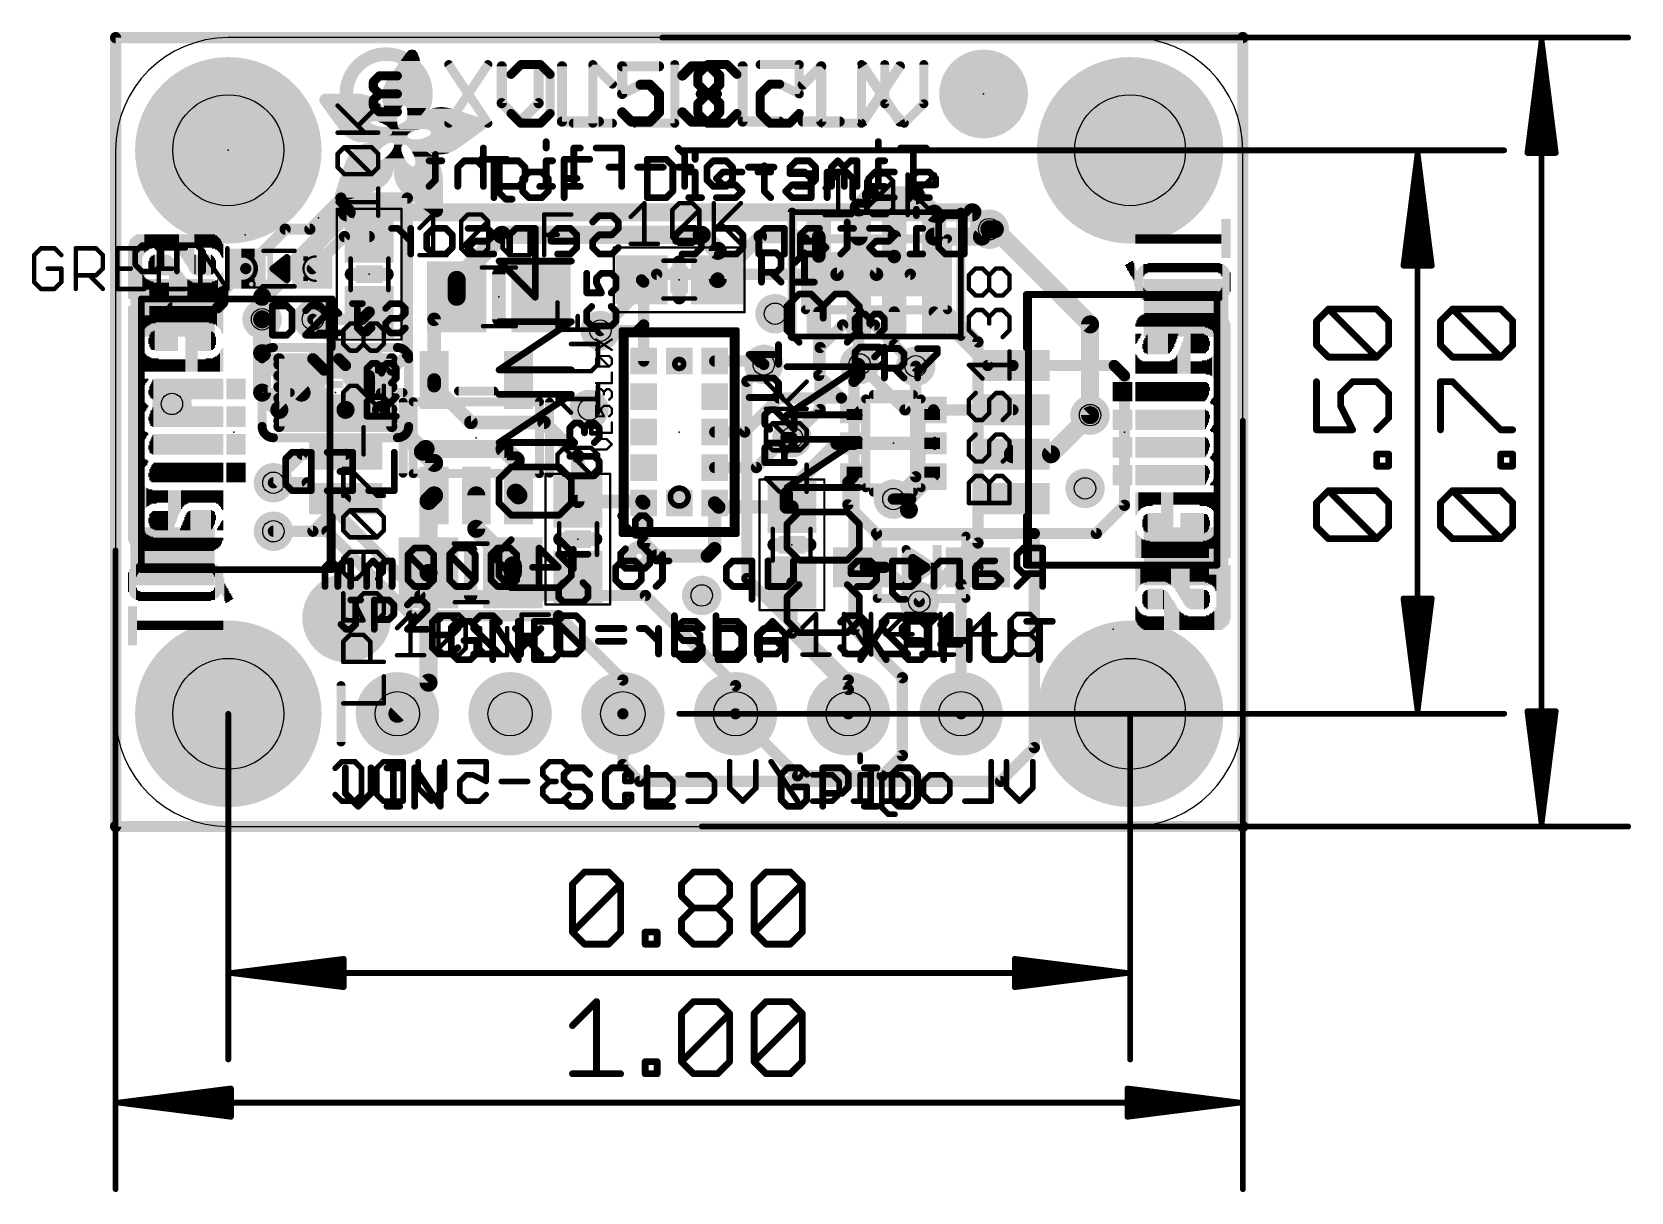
# Model space of a CAD drawing. Extents: x -1.9 to 34.1, y -8.2 to 17.9.
import ezdxf

# ---------------------------------------------------------------- set-up
doc = ezdxf.new("R2010")
doc.units = 0
for name, color, linetype in [('1', 12, 'CONTINUOUS'), ('16', 5, 'CONTINUOUS'), ('17', 110, 'CONTINUOUS'), ('18', 110, 'CONTINUOUS'), ('20', 53, 'CONTINUOUS'), ('21', 40, 'CONTINUOUS'), ('22', 6, 'CONTINUOUS'), ('23', 53, 'CONTINUOUS'), ('24', 53, 'CONTINUOUS'), ('25', 253, 'CONTINUOUS'), ('26', 253, 'CONTINUOUS'), ('27', 253, 'CONTINUOUS'), ('29', 253, 'CONTINUOUS'), ('30', 253, 'CONTINUOUS'), ('31', 253, 'CONTINUOUS'), ('35', 253, 'CONTINUOUS'), ('39', 12, 'CONTINUOUS'), ('40', 132, 'CONTINUOUS'), ('41', 12, 'CONTINUOUS'), ('42', 132, 'CONTINUOUS'), ('44', 253, 'CONTINUOUS'), ('47', 253, 'CONTINUOUS'), ('51', 253, 'CONTINUOUS'), ('52', 253, 'CONTINUOUS')]:
    doc.layers.add(name, color=color, linetype=linetype)

# ---------------------------------------------------------------- blocks, each defined once
blk = doc.blocks.new('RECT')
blk.add_solid([(-0.5, -0.5), (0.5, -0.5), (-0.5, 0.5), (0.5, 0.5)])
blk = doc.blocks.new('PIE')
at = {"const_width": 0.5}
blk.add_lwpolyline([(0, -0.25, 1), (0, 0.25, 1), (0, -0.25)], format="xyb", dxfattribs=at)
blk = doc.blocks.new('ROUNDP')
at = {"const_width": 0.5}
blk.add_lwpolyline([(0, -0.25, 1), (0, 0.25, 1), (0, -0.25)], format="xyb", dxfattribs=at)
blk = doc.blocks.new('ROUNDV')
at = {"const_width": 0.5}
blk.add_lwpolyline([(0, -0.25, 1), (0, 0.25, 1), (0, -0.25)], format="xyb", dxfattribs=at)

msp = doc.modelspace()

# ---------------------------------------------------------------- linework, layer by layer
at = {"layer": '1'}
for points, const_width in [([(0, 17.78), (25.4, 17.78)], 0.254), ([(0, 0), (0, 17.78)], 0.254), ([(25.4, 17.78), (25.4, 0)], 0.254), ([(16.745, 13.951), (17.018, 14.224)], 0.4064), ([(17.018, 14.224), (18.034, 14.224)], 0.4064), ([(18.034, 14.224), (18.445, 13.813)], 0.4064), ([(4.3765, 13.462), (5.0782, 14.1637)], 0.254), ([(5.0782, 14.1637), (6.5728, 14.1637)], 0.254), ([(6.5728, 14.1637), (6.5728, 10.6368)], 0.254), ([(16.745, 13.296), (16.745, 13.951)], 0.4064), ([(18.445, 13.813), (18.445, 13.296)], 0.4064), ([(2.933, 12.573), (3.822, 13.462)], 0.254), ([(3.822, 13.462), (4.3765, 13.462)], 0.254), ([(4.433, 12.573), (5.156, 13.296)], 0.254), ([(5.156, 13.296), (5.715, 13.296)], 0.254), ([(8.702, 13.335), (7.686, 12.319)], 0.4064), ([(8.702, 13.335), (13.208, 13.335)], 0.4064), ([(13.208, 13.335), (13.5695, 12.9735)], 0.4064), ([(13.5695, 12.3385), (14.527, 13.296)], 0.3048), ([(14.527, 13.296), (15.845, 13.296)], 0.3048), ([(15.845, 12.857), (15.845, 13.296)], 0.3048), ([(17.545, 13.296), (17.545, 12.846)], 0.3048), ([(19.519, 13.296), (18.445, 13.296)], 0.4064), ([(19.685, 13.462), (19.519, 13.296)], 0.4064), ([(13.5695, 12.9735), (13.5695, 12.3385)], 0.4064), ([(16.256, 12.446), (15.845, 12.857)], 0.3048), ([(17.545, 12.846), (17.145, 12.446)], 0.3048), ([(2.933, 12.573), (2.413, 12.053)], 0.254), ([(7.686, 11.938), (7.686, 12.319)], 0.4064), ([(11.9, 12.269), (11.85, 12.319)], 0.254), ([(11.9, 11.303), (11.9, 12.269)], 0.254), ([(13.55, 12.319), (13.5695, 12.3385)], 0.3048), ([(17.145, 12.446), (16.256, 12.446)], 0.3048), ([(2.413, 11.811), (2.292, 11.69)], 0.254), ([(2.413, 12.053), (2.413, 11.811)], 0.254), ([(7.178, 11.43), (7.686, 11.938)], 0.3048), ([(2.292, 11.69), (1.281, 11.69)], 0.254), ([(3.302, 11.43), (3.302, 9.779)], 0.4064), ([(4.445, 11.43), (5.549, 11.43)], 0.254), ([(5.549, 11.43), (5.715, 11.596)], 0.254), ([(7.178, 10.0631), (7.178, 11.43)], 0.3048), ([(15.845, 11.596), (15.845, 10.167)], 0.254), ([(16.745, 11.596), (16.745, 10.433)], 0.254), ([(17.545, 11.596), (17.545, 10.8556)], 0.254), ([(18.445, 11.596), (19.651, 10.39)], 0.254), ([(11.773, 11.176), (10.922, 11.176)], 0.254), ([(11.9, 11.303), (11.773, 11.176)], 0.254), ([(11.9, 10.49), (11.9, 11.303)], 0.254), ([(17.545, 10.8556), (18.0293, 10.3713)], 0.254), ([(4.699, 10.287), (4.445, 10.541)], 0.254), ([(4.445, 10.541), (5.03, 10.541)], 0.254), ([(5.03, 10.541), (5.181, 10.39)], 0.254), ([(6.5728, 10.6368), (6.223, 10.287)], 0.254), ([(13.5, 10.49), (14.529, 10.49)], 0.254), ([(14.529, 10.49), (14.605, 10.414)], 0.254), ([(16.745, 10.433), (16.764, 10.414)], 0.254), ([(16.764, 10.414), (17.788, 9.39)], 0.254), ([(19.651, 10.39), (20.219, 10.39)], 0.254), ([(22.503, 10.39), (20.219, 10.39)], 0.254), ([(22.733, 10.16), (22.503, 10.39)], 0.254), ([(6.223, 10.287), (4.699, 10.287)], 0.254), ([(7.178, 10.0631), (7.178, 9.9361)], 0.3048), ([(8.0066, 9.1075), (7.178, 9.9361)], 0.3048), ([(15.845, 10.167), (16.353, 9.659)], 0.254), ([(22.733, 7.239), (22.733, 10.16)], 0.254), ([(3.302, 9.779), (3.691, 9.39)], 0.4064), ([(14.1766, 8.89), (14.9456, 9.659)], 0.254), ([(14.9456, 9.659), (16.353, 9.659)], 0.254), ([(16.353, 9.659), (16.626, 9.386)], 0.254), ([(3.691, 9.39), (5.181, 9.39)], 0.4064), ([(5.181, 9.39), (5.982, 9.39)], 0.4064), ([(5.982, 9.39), (6.924, 8.448)], 0.4064), ([(17.788, 9.39), (18.43, 9.39)], 0.254), ([(18.426, 9.386), (18.43, 9.39)], 0.254), ([(18.43, 9.39), (20.219, 9.39)], 0.254), ([(21.0773, 8.39), (21.9583, 9.271)], 0.4064), ([(8.0066, 9.1075), (9.652, 9.1075)], 0.3048), ([(9.652, 9.1075), (10.414, 8.3455)], 0.3048), ([(13.5, 8.89), (14.1766, 8.89)], 0.254), ([(6.924, 8.448), (6.985, 8.509)], 0.4064), ([(6.924, 8.448), (7.178, 8.194)], 0.4064), ([(6.985, 8.509), (8.763, 8.509)], 0.4064), ([(8.763, 8.509), (9.017, 8.255)], 0.4064), ([(14.44, 8.09), (15.113, 8.763)], 0.254), ([(16.256, 8.636), (15.113, 7.493)], 0.3048), ([(15.113, 8.763), (15.24, 8.763)], 0.254), ([(16.626, 8.636), (16.256, 8.636)], 0.3048), ([(16.626, 8.636), (18.426, 8.636)], 0.3048), ([(4.199, 8.39), (3.556, 7.747)], 0.254), ([(5.181, 8.39), (4.199, 8.39)], 0.254), ([(7.178, 7.4629), (7.178, 8.194)], 0.4064), ([(9.017, 8.255), (9.017, 7.5239)], 0.4064), ([(10.414, 8.3455), (10.414, 7.327)], 0.3048), ([(20.219, 8.39), (21.0773, 8.39)], 0.4064), ([(13.5, 8.09), (14.44, 8.09)], 0.254), ([(16.626, 7.886), (16.499, 7.759)], 0.254), ([(17.9187, 7.3787), (18.426, 7.886)], 0.254), ([(7.051, 7.3359), (7.178, 7.4629)], 0.4064), ([(8.128, 7.4629), (8.128, 6.7092)], 0.4064), ([(9.078, 7.4629), (9.017, 7.5239)], 0.4064), ([(15.113, 7.493), (15.113, 7.2)], 0.3048), ([(16.499, 7.759), (16.499, 7.25)], 0.254), ([(5.181, 7.39), (4.4458, 6.6548)], 0.254), ([(7.051, 7.3359), (7.051, 5.715)], 0.4064), ([(10.414, 7.327), (11.863, 7.327)], 0.3048), ([(11.863, 7.327), (11.9, 7.29)], 0.3048), ([(11.9, 7.29), (11.9, 6.388)], 0.3048), ([(13.5, 6.261), (13.5, 7.29)], 0.3048), ([(13.5, 7.29), (13.59, 7.2)], 0.3048), ([(13.59, 7.2), (15.113, 7.2)], 0.3048), ([(15.113, 7.2), (15.24, 7.2)], 0.3048), ([(16.499, 7.25), (17.145, 6.604)], 0.254), ([(17.526, 7.3787), (17.9187, 7.3787)], 0.254), ([(22.098, 6.604), (22.733, 7.239)], 0.254), ([(8.128, 6.7092), (8.951, 5.8862)], 0.4064), ([(4.4458, 6.6548), (3.556, 6.6548)], 0.254), ([(11.9, 6.388), (12.192, 6.096)], 0.3048), ([(17.145, 6.604), (20.701, 6.604)], 0.254), ([(20.701, 6.604), (22.098, 6.604)], 0.254), ([(20.701, 6.604), (20.701, 1.778)], 0.254), ([(12.192, 6.096), (13.335, 6.096)], 0.3048), ([(13.335, 6.096), (13.5, 6.261)], 0.3048), ([(7.051, 3.241), (7.051, 5.715)], 0.4064), ([(8.951, 5.8862), (8.951, 5.715)], 0.4064), ([(17.3336, 5.842), (16.891, 5.842)], 0.254), ([(18.1083, 5.0673), (17.3336, 5.842)], 0.254), ([(19.05, 5.461), (19.431, 5.842)], 0.254), ([(15.24, 5.5), (15.24, 4.357)], 0.254), ([(19.05, 2.54), (19.05, 5.461)], 0.254), ([(16.51, 3.087), (15.24, 4.357)], 0.254), ([(6.35, 2.54), (7.051, 3.241)], 0.4064), ([(16.51, 3.087), (16.51, 2.54)], 0.254), ([(11.43, 1.397), (11.43, 2.54)], 0.254), ([(20.701, 1.778), (19.939, 1.016)], 0.254), ([(11.811, 1.016), (11.43, 1.397)], 0.254), ([(19.939, 1.016), (11.811, 1.016)], 0.254), ([(25.4, 0), (0, 0)], 0.254)]:
    msp.add_lwpolyline(points, dxfattribs=dict(at, const_width=const_width))
for points, const_width in [([(0, 17.8435, 1), (0, 17.7165)], 0.127), ([(0.0635, 17.78, 1), (-0.0635, 17.78)], 0.127), ([(25.4635, 17.78, 1), (25.3365, 17.78)], 0.127), ([(25.4, 17.7165, 1), (25.4, 17.8435)], 0.127), ([(17.018, 14.3256, 1), (17.018, 14.1224)], 0.2032), ([(17.0898, 14.1522, 1), (16.9462, 14.2958)], 0.2032), ([(18.1058, 14.2958, 1), (17.9622, 14.1522)], 0.2032), ([(18.034, 14.1224, 1), (18.034, 14.3256)], 0.2032), ([(5.0782, 14.2272, 1), (5.0782, 14.1002)], 0.127), ([(5.1231, 14.1188, 1), (5.0333, 14.2086)], 0.127), ([(6.6363, 14.1637, 1), (6.5093, 14.1637)], 0.127), ([(6.5728, 14.1002, 1), (6.5728, 14.2272)], 0.127), ([(16.8466, 13.951, 1), (16.6434, 13.951)], 0.2032), ([(16.6732, 14.0228, 1), (16.8168, 13.8792)], 0.2032), ([(18.5466, 13.813, 1), (18.3434, 13.813)], 0.2032), ([(18.3732, 13.7412, 1), (18.5168, 13.8848)], 0.2032), ([(3.822, 13.5255, 1), (3.822, 13.3985)], 0.127), ([(3.8669, 13.4171, 1), (3.7771, 13.5069)], 0.127), ([(4.3316, 13.5069, 1), (4.4214, 13.4171)], 0.127), ([(4.3765, 13.3985, 1), (4.3765, 13.5255)], 0.127), ([(5.156, 13.3595, 1), (5.156, 13.2325)], 0.127), ([(5.2009, 13.2511, 1), (5.1111, 13.3409)], 0.127), ([(5.715, 13.2325, 1), (5.715, 13.3595)], 0.127), ([(8.702, 13.4366, 1), (8.702, 13.2334)], 0.2032), ([(8.7738, 13.2632, 1), (8.6302, 13.4068)], 0.2032), ([(13.2798, 13.4068, 1), (13.1362, 13.2632)], 0.2032), ([(13.208, 13.2334, 1), (13.208, 13.4366)], 0.2032), ([(14.527, 13.3722, 1), (14.527, 13.2198)], 0.1524), ([(14.5809, 13.2421, 1), (14.4731, 13.3499)], 0.1524), ([(15.9212, 13.296, 1), (15.7688, 13.296)], 0.1524), ([(15.845, 13.2198, 1), (15.845, 13.3722)], 0.1524), ([(16.6434, 13.296, 1), (16.8466, 13.296)], 0.2032), ([(17.6212, 13.296, 1), (17.4688, 13.296)], 0.1524), ([(18.445, 13.3976, 1), (18.445, 13.1944)], 0.2032), ([(18.3434, 13.296, 1), (18.5466, 13.296)], 0.2032), ([(19.4472, 13.3678, 1), (19.5908, 13.2242)], 0.2032), ([(19.519, 13.1944, 1), (19.519, 13.3976)], 0.2032), ([(19.7568, 13.3902, 1), (19.6132, 13.5338)], 0.2032), ([(13.6711, 12.9735, 1), (13.4679, 12.9735)], 0.2032), ([(13.4977, 12.9017, 1), (13.6413, 13.0453)], 0.2032), ([(15.8989, 12.9109, 1), (15.7911, 12.8031)], 0.1524), ([(17.5989, 12.7921, 1), (17.4911, 12.8999)], 0.1524), ([(2.8881, 12.6179, 1), (2.9779, 12.5281)], 0.127), ([(2.9779, 12.5281, 1), (2.8881, 12.6179)], 0.127), ([(4.3881, 12.6179, 1), (4.4779, 12.5281)], 0.127), ([(15.7688, 12.857, 1), (15.9212, 12.857)], 0.1524), ([(17.4688, 12.846, 1), (17.6212, 12.846)], 0.1524), ([(7.7876, 12.319, 1), (7.5844, 12.319)], 0.2032), ([(7.6142, 12.3908, 1), (7.7578, 12.2472)], 0.2032), ([(11.8949, 12.3639, 1), (11.8051, 12.2741)], 0.127), ([(11.9635, 12.269, 1), (11.8365, 12.269)], 0.127), ([(11.8551, 12.2241, 1), (11.9449, 12.3139)], 0.127), ([(13.4679, 12.3385, 1), (13.6711, 12.3385)], 0.2032), ([(13.4961, 12.3729, 1), (13.6039, 12.2651)], 0.1524), ([(13.5156, 12.3924, 1), (13.6234, 12.2846)], 0.1524), ([(13.6234, 12.2846, 1), (13.5156, 12.3924)], 0.1524), ([(16.256, 12.5222, 1), (16.256, 12.3698)], 0.1524), ([(16.2021, 12.3921, 1), (16.3099, 12.4999)], 0.1524), ([(17.0911, 12.4999, 1), (17.1989, 12.3921)], 0.1524), ([(17.145, 12.3698, 1), (17.145, 12.5222)], 0.1524), ([(2.4765, 12.053, 1), (2.3495, 12.053)], 0.127), ([(2.3681, 12.0979, 1), (2.4579, 12.0081)], 0.127), ([(2.4579, 11.7661, 1), (2.3681, 11.8559)], 0.127), ([(7.5844, 11.938, 1), (7.7876, 11.938)], 0.2032), ([(7.7399, 11.8841, 1), (7.6321, 11.9919)], 0.1524), ([(1.281, 11.7535, 1), (1.281, 11.6265)], 0.127), ([(2.2471, 11.7349, 1), (2.3369, 11.6451)], 0.127), ([(2.292, 11.6265, 1), (2.292, 11.7535)], 0.127), ([(2.3495, 11.811, 1), (2.4765, 11.811)], 0.127), ([(3.4036, 11.43, 1), (3.2004, 11.43)], 0.2032), ([(4.445, 11.4935, 1), (4.445, 11.3665)], 0.127), ([(5.5041, 11.4749, 1), (5.5939, 11.3851)], 0.127), ([(5.549, 11.3665, 1), (5.549, 11.4935)], 0.127), ([(5.7599, 11.5511, 1), (5.6701, 11.6409)], 0.127), ([(7.2542, 11.43, 1), (7.1018, 11.43)], 0.1524), ([(7.1241, 11.4839, 1), (7.2319, 11.3761)], 0.1524), ([(15.9085, 11.596, 1), (15.7815, 11.596)], 0.127), ([(16.8085, 11.596, 1), (16.6815, 11.596)], 0.127), ([(17.6085, 11.596, 1), (17.4815, 11.596)], 0.127), ([(18.4899, 11.6409, 1), (18.4001, 11.5511)], 0.127), ([(10.922, 11.2395, 1), (10.922, 11.1125)], 0.127), ([(11.7281, 11.2209, 1), (11.8179, 11.1311)], 0.127), ([(11.773, 11.1125, 1), (11.773, 11.2395)], 0.127), ([(11.9635, 11.303, 1), (11.8365, 11.303)], 0.127), ([(11.8365, 11.303, 1), (11.9635, 11.303)], 0.127), ([(11.9449, 11.2581, 1), (11.8551, 11.3479)], 0.127), ([(17.5899, 10.9005, 1), (17.5001, 10.8107)], 0.127), ([(17.4815, 10.8556, 1), (17.6085, 10.8556)], 0.127), ([(4.4899, 10.5859, 1), (4.4001, 10.4961)], 0.127), ([(4.445, 10.6045, 1), (4.445, 10.4775)], 0.127), ([(5.0749, 10.5859, 1), (4.9851, 10.4961)], 0.127), ([(5.03, 10.4775, 1), (5.03, 10.6045)], 0.127), ([(5.1361, 10.3451, 1), (5.2259, 10.4349)], 0.127), ([(6.5093, 10.6368, 1), (6.6363, 10.6368)], 0.127), ([(6.6177, 10.5919, 1), (6.5279, 10.6817)], 0.127), ([(11.8365, 10.49, 1), (11.9635, 10.49)], 0.127), ([(13.5, 10.5535, 1), (13.5, 10.4265)], 0.127), ([(14.5739, 10.5349, 1), (14.4841, 10.4451)], 0.127), ([(14.529, 10.4265, 1), (14.529, 10.5535)], 0.127), ([(14.5601, 10.3691, 1), (14.6499, 10.4589)], 0.127), ([(16.7899, 10.4779, 1), (16.7001, 10.3881)], 0.127), ([(16.6815, 10.433, 1), (16.8085, 10.433)], 0.127), ([(16.8089, 10.4589, 1), (16.7191, 10.3691)], 0.127), ([(16.7191, 10.3691, 1), (16.8089, 10.4589)], 0.127), ([(17.9844, 10.3264, 1), (18.0742, 10.4162)], 0.127), ([(19.651, 10.4535, 1), (19.651, 10.3265)], 0.127), ([(19.6061, 10.3451, 1), (19.6959, 10.4349)], 0.127), ([(20.219, 10.4535, 1), (20.219, 10.3265)], 0.127), ([(20.219, 10.3265, 1), (20.219, 10.4535)], 0.127), ([(22.5479, 10.4349, 1), (22.4581, 10.3451)], 0.127), ([(22.503, 10.3265, 1), (22.503, 10.4535)], 0.127), ([(4.699, 10.3505, 1), (4.699, 10.2235)], 0.127), ([(4.6541, 10.2421, 1), (4.7439, 10.3319)], 0.127), ([(6.1781, 10.3319, 1), (6.2679, 10.2421)], 0.127), ([(6.223, 10.2235, 1), (6.223, 10.3505)], 0.127), ([(7.2542, 10.0631, 1), (7.1018, 10.0631)], 0.1524), ([(7.1018, 10.0631, 1), (7.2542, 10.0631)], 0.1524), ([(7.2319, 9.99, 1), (7.1241, 9.8822)], 0.1524), ([(15.8899, 10.2119, 1), (15.8001, 10.1221)], 0.127), ([(15.7815, 10.167, 1), (15.9085, 10.167)], 0.127), ([(22.7965, 10.16, 1), (22.6695, 10.16)], 0.127), ([(22.6881, 10.1151, 1), (22.7779, 10.2049)], 0.127), ([(3.2004, 9.779, 1), (3.4036, 9.779)], 0.2032), ([(3.3738, 9.8508, 1), (3.2302, 9.7072)], 0.2032), ([(7.1018, 9.9361, 1), (7.2542, 9.9361)], 0.1524), ([(14.9456, 9.7225, 1), (14.9456, 9.5955)], 0.127), ([(14.9905, 9.6141, 1), (14.9007, 9.7039)], 0.127), ([(16.3979, 9.7039, 1), (16.3081, 9.6141)], 0.127), ([(16.3081, 9.6141, 1), (16.3979, 9.7039)], 0.127), ([(16.353, 9.5955, 1), (16.353, 9.7225)], 0.127), ([(3.691, 9.4916, 1), (3.691, 9.2884)], 0.2032), ([(3.6192, 9.3182, 1), (3.7628, 9.4618)], 0.2032), ([(5.181, 9.4916, 1), (5.181, 9.2884)], 0.2032), ([(5.181, 9.2884, 1), (5.181, 9.4916)], 0.2032), ([(6.0538, 9.4618, 1), (5.9102, 9.3182)], 0.2032), ([(5.982, 9.2884, 1), (5.982, 9.4916)], 0.2032), ([(16.5811, 9.3411, 1), (16.6709, 9.4309)], 0.127), ([(17.788, 9.4535, 1), (17.788, 9.3265)], 0.127), ([(17.7431, 9.3451, 1), (17.8329, 9.4349)], 0.127), ([(18.3811, 9.4309, 1), (18.4709, 9.3411)], 0.127), ([(18.43, 9.4535, 1), (18.43, 9.3265)], 0.127), ([(18.4749, 9.3451, 1), (18.3851, 9.4349)], 0.127), ([(18.43, 9.3265, 1), (18.43, 9.4535)], 0.127), ([(20.219, 9.3265, 1), (20.219, 9.4535)], 0.127), ([(22.0301, 9.1992, 1), (21.8865, 9.3428)], 0.2032), ([(8.0066, 9.1837, 1), (8.0066, 9.0313)], 0.1524), ([(7.9527, 9.0536, 1), (8.0605, 9.1614)], 0.1524), ([(9.7059, 9.1614, 1), (9.5981, 9.0536)], 0.1524), ([(9.652, 9.0313, 1), (9.652, 9.1837)], 0.1524), ([(13.5, 8.9535, 1), (13.5, 8.8265)], 0.127), ([(14.1766, 8.8265, 1), (14.1766, 8.9535)], 0.127), ([(6.9958, 8.5198, 1), (6.8522, 8.3762)], 0.2032), ([(6.985, 8.6106, 1), (6.985, 8.4074)], 0.2032), ([(7.0568, 8.4372, 1), (6.9132, 8.5808)], 0.2032), ([(8.8348, 8.5808, 1), (8.6912, 8.4372)], 0.2032), ([(8.763, 8.4074, 1), (8.763, 8.6106)], 0.2032), ([(14.1317, 8.9349, 1), (14.2215, 8.8451)], 0.127), ([(15.113, 8.8265, 1), (15.113, 8.6995)], 0.127), ([(15.1579, 8.7181, 1), (15.0681, 8.8079)], 0.127), ([(15.24, 8.6995, 1), (15.24, 8.8265)], 0.127), ([(16.256, 8.7122, 1), (16.256, 8.5598)], 0.1524), ([(16.3099, 8.5821, 1), (16.2021, 8.6899)], 0.1524), ([(16.626, 8.7122, 1), (16.626, 8.5598)], 0.1524), ([(16.626, 8.5598, 1), (16.626, 8.7122)], 0.1524), ([(18.426, 8.5598, 1), (18.426, 8.7122)], 0.1524), ([(4.199, 8.4535, 1), (4.199, 8.3265)], 0.127), ([(4.2439, 8.3451, 1), (4.1541, 8.4349)], 0.127), ([(5.181, 8.3265, 1), (5.181, 8.4535)], 0.127), ([(6.8522, 8.5198, 1), (6.9958, 8.3762)], 0.2032), ([(6.8522, 8.3762, 1), (6.9958, 8.5198)], 0.2032), ([(7.2796, 8.194, 1), (7.0764, 8.194)], 0.2032), ([(7.1062, 8.1222, 1), (7.2498, 8.2658)], 0.2032), ([(9.1186, 8.255, 1), (8.9154, 8.255)], 0.2032), ([(8.9452, 8.1832, 1), (9.0888, 8.3268)], 0.2032), ([(10.4902, 8.3455, 1), (10.3378, 8.3455)], 0.1524), ([(10.3601, 8.2916, 1), (10.4679, 8.3994)], 0.1524), ([(20.219, 8.4916, 1), (20.219, 8.2884)], 0.2032), ([(21.0055, 8.4618, 1), (21.1491, 8.3182)], 0.2032), ([(21.0773, 8.2884, 1), (21.0773, 8.4916)], 0.2032), ([(13.5, 8.1535, 1), (13.5, 8.0265)], 0.127), ([(14.3951, 8.1349, 1), (14.4849, 8.0451)], 0.127), ([(14.44, 8.0265, 1), (14.44, 8.1535)], 0.127), ([(16.6709, 7.8411, 1), (16.5811, 7.9309)], 0.127), ([(18.4709, 7.8411, 1), (18.3811, 7.9309)], 0.127), ([(3.5111, 7.7919, 1), (3.6009, 7.7021)], 0.127), ([(7.2498, 7.3911, 1), (7.1062, 7.5347)], 0.2032), ([(8.2296, 7.4629, 1), (8.0264, 7.4629)], 0.2032), ([(8.9154, 7.5239, 1), (9.1186, 7.5239)], 0.2032), ([(9.0888, 7.5957, 1), (8.9452, 7.4521)], 0.2032), ([(9.0062, 7.3911, 1), (9.1498, 7.5347)], 0.2032), ([(15.1892, 7.493, 1), (15.0368, 7.493)], 0.1524), ([(15.0591, 7.5469, 1), (15.1669, 7.4391)], 0.1524), ([(16.5625, 7.759, 1), (16.4355, 7.759)], 0.127), ([(16.4541, 7.8039, 1), (16.5439, 7.7141)], 0.127), ([(5.2259, 7.3451, 1), (5.1361, 7.4349)], 0.127), ([(7.1526, 7.3359, 1), (6.9494, 7.3359)], 0.2032), ([(6.9792, 7.4077, 1), (7.1228, 7.2641)], 0.2032), ([(7.0764, 7.4629, 1), (7.2796, 7.4629)], 0.2032), ([(10.414, 7.4032, 1), (10.414, 7.2508)], 0.1524), ([(10.3378, 7.327, 1), (10.4902, 7.327)], 0.1524), ([(11.9169, 7.3809, 1), (11.8091, 7.2731)], 0.1524), ([(11.9762, 7.29, 1), (11.8238, 7.29)], 0.1524), ([(11.8461, 7.2361, 1), (11.9539, 7.3439)], 0.1524), ([(11.863, 7.2508, 1), (11.863, 7.4032)], 0.1524), ([(13.5762, 7.29, 1), (13.4238, 7.29)], 0.1524), ([(13.5539, 7.3439, 1), (13.4461, 7.2361)], 0.1524), ([(13.59, 7.2762, 1), (13.59, 7.1238)], 0.1524), ([(13.5361, 7.1461, 1), (13.6439, 7.2539)], 0.1524), ([(15.113, 7.2762, 1), (15.113, 7.1238)], 0.1524), ([(15.0368, 7.2, 1), (15.1892, 7.2)], 0.1524), ([(15.113, 7.1238, 1), (15.113, 7.2762)], 0.1524), ([(15.24, 7.1238, 1), (15.24, 7.2762)], 0.1524), ([(16.5439, 7.2949, 1), (16.4541, 7.2051)], 0.127), ([(16.4355, 7.25, 1), (16.5625, 7.25)], 0.127), ([(17.526, 7.4422, 1), (17.526, 7.3152)], 0.127), ([(17.8738, 7.4236, 1), (17.9636, 7.3338)], 0.127), ([(17.9187, 7.3152, 1), (17.9187, 7.4422)], 0.127), ([(22.6695, 7.239, 1), (22.7965, 7.239)], 0.127), ([(22.7779, 7.1941, 1), (22.6881, 7.2839)], 0.127), ([(8.1998, 6.781, 1), (8.0562, 6.6373)], 0.2032), ([(3.556, 6.7183, 1), (3.556, 6.5913)], 0.127), ([(4.4009, 6.6997, 1), (4.4907, 6.6099)], 0.127), ([(4.4458, 6.5913, 1), (4.4458, 6.7183)], 0.127), ([(8.0264, 6.7092, 1), (8.2296, 6.7092)], 0.2032), ([(11.9539, 6.4419, 1), (11.8461, 6.3341)], 0.1524), ([(17.145, 6.6675, 1), (17.145, 6.5405)], 0.127), ([(17.1001, 6.5591, 1), (17.1899, 6.6489)], 0.127), ([(20.701, 6.6675, 1), (20.701, 6.5405)], 0.127), ([(20.7645, 6.604, 1), (20.6375, 6.604)], 0.127), ([(20.701, 6.5405, 1), (20.701, 6.6675)], 0.127), ([(22.0531, 6.6489, 1), (22.1429, 6.5591)], 0.127), ([(22.098, 6.5405, 1), (22.098, 6.6675)], 0.127), ([(11.8238, 6.388, 1), (11.9762, 6.388)], 0.1524), ([(12.192, 6.1722, 1), (12.192, 6.0198)], 0.1524), ([(12.1381, 6.0421, 1), (12.2459, 6.1499)], 0.1524), ([(13.2811, 6.1499, 1), (13.3889, 6.0421)], 0.1524), ([(13.335, 6.0198, 1), (13.335, 6.1722)], 0.1524), ([(13.4238, 6.261, 1), (13.5762, 6.261)], 0.1524), ([(13.5539, 6.2071, 1), (13.4461, 6.3149)], 0.1524), ([(7.1526, 5.715, 1), (6.9494, 5.715)], 0.2032), ([(6.9494, 5.715, 1), (7.1526, 5.715)], 0.2032), ([(9.0526, 5.8862, 1), (8.8494, 5.8862)], 0.2032), ([(8.8494, 5.715, 1), (9.0526, 5.715)], 0.2032), ([(8.8792, 5.8143, 1), (9.0228, 5.958)], 0.2032), ([(16.891, 5.9055, 1), (16.891, 5.7785)], 0.127), ([(17.3785, 5.8869, 1), (17.2887, 5.7971)], 0.127), ([(17.3336, 5.7785, 1), (17.3336, 5.9055)], 0.127), ([(19.4759, 5.7971, 1), (19.3861, 5.8869)], 0.127), ([(15.3035, 5.5, 1), (15.1765, 5.5)], 0.127), ([(19.1135, 5.461, 1), (18.9865, 5.461)], 0.127), ([(19.0051, 5.5059, 1), (19.0949, 5.4161)], 0.127), ([(18.0634, 5.0224, 1), (18.1532, 5.1122)], 0.127), ([(15.2849, 4.4019, 1), (15.1951, 4.3121)], 0.127), ([(15.1765, 4.357, 1), (15.3035, 4.357)], 0.127), ([(6.9494, 3.241, 1), (7.1526, 3.241)], 0.2032), ([(7.1228, 3.1692, 1), (6.9792, 3.3128)], 0.2032), ([(16.5735, 3.087, 1), (16.4465, 3.087)], 0.127), ([(16.4651, 3.0421, 1), (16.5549, 3.1319)], 0.127), ([(6.2782, 2.6118, 1), (6.4218, 2.4682)], 0.2032), ([(11.4935, 2.54, 1), (11.3665, 2.54)], 0.127), ([(16.4465, 2.54, 1), (16.5735, 2.54)], 0.127), ([(18.9865, 2.54, 1), (19.1135, 2.54)], 0.127), ([(20.6375, 1.778, 1), (20.7645, 1.778)], 0.127), ([(20.7459, 1.7331, 1), (20.6561, 1.8229)], 0.127), ([(11.4749, 1.4419, 1), (11.3851, 1.3521)], 0.127), ([(11.3665, 1.397, 1), (11.4935, 1.397)], 0.127), ([(11.811, 1.0795, 1), (11.811, 0.9525)], 0.127), ([(11.7661, 0.9711, 1), (11.8559, 1.0609)], 0.127), ([(19.8941, 1.0609, 1), (19.9839, 0.9711)], 0.127), ([(19.939, 0.9525, 1), (19.939, 1.0795)], 0.127), ([(0, 0.0635, 1), (0, -0.0635)], 0.127), ([(-0.0635, 0, 1), (0.0635, 0)], 0.127), ([(25.3365, 0, 1), (25.4635, 0)], 0.127), ([(25.4, -0.0635, 1), (25.4, 0.0635)], 0.127)]:
    msp.add_lwpolyline(points, format="xyb", dxfattribs=dict(at, const_width=const_width))
at = {"layer": '16'}
for points, const_width in [([(0, 17.78), (25.4, 17.78)], 0.254), ([(0, 0), (0, 17.78)], 0.254), ([(25.4, 17.78), (25.4, 0)], 0.254), ([(5.207, 13.843), (3.302, 11.938)], 0.4064), ([(19.304, 13.843), (5.207, 13.843)], 0.4064), ([(19.685, 13.462), (19.304, 13.843)], 0.4064), ([(19.812, 13.462), (19.685, 13.462)], 0.4064), ([(21.9583, 11.3157), (19.812, 13.462)], 0.4064), ([(10.922, 11.176), (12.192, 12.446)], 0.254), ([(12.192, 12.446), (17.907, 12.446)], 0.254), ([(17.907, 12.446), (19.431, 10.922)], 0.254), ([(3.302, 11.938), (3.302, 11.43)], 0.4064), ([(3.302, 10.668), (3.302, 11.43)], 0.4064), ([(5.715, 10.16), (4.445, 11.43)], 0.254), ([(15.875, 10.795), (16.383, 11.303)], 0.254), ([(16.383, 11.303), (17.0976, 11.303)], 0.254), ([(17.0976, 11.303), (18.0293, 10.3713)], 0.254), ([(21.9583, 9.271), (21.9583, 11.3157)], 0.4064), ([(4.191, 9.779), (3.302, 10.668)], 0.4064), ([(15.875, 10.795), (15.875, 9.398)], 0.254), ([(19.431, 10.922), (19.431, 6.39)], 0.254), ([(14.605, 10.414), (14.224, 10.033)], 0.254), ([(16.764, 10.414), (16.764, 10.16)], 0.254), ([(18.0293, 10.3713), (18.0293, 7.882)], 0.254), ([(5.715, 9.779), (5.715, 10.16)], 0.254), ([(14.224, 10.033), (14.224, 5.588)], 0.254), ([(16.764, 10.16), (16.637, 10.033)], 0.254), ([(16.637, 10.033), (16.637, 4.445)], 0.254), ([(15.24, 8.763), (15.875, 9.398)], 0.254), ([(18.0293, 7.882), (17.526, 7.3787)], 0.254), ([(3.556, 7.747), (4.318, 7.747)], 0.254), ([(6.858, 5.207), (4.318, 7.747)], 0.254), ([(3.556, 6.6548), (4.7636, 6.6548)], 0.254), ([(6.6686, 4.7498), (4.7636, 6.6548)], 0.254), ([(19.431, 6.39), (18.1083, 5.0673)], 0.254), ([(14.224, 5.588), (16.51, 3.302)], 0.254), ([(6.858, 5.207), (11.938, 5.207)], 0.254), ([(11.938, 5.207), (13.97, 3.175)], 0.254), ([(6.6686, 4.7498), (9.9822, 4.7498)], 0.254), ([(9.9822, 4.7498), (11.43, 3.302)], 0.254), ([(17.7292, 3.3528), (16.637, 4.445)], 0.254), ([(11.43, 3.302), (11.43, 2.54)], 0.254), ([(13.97, 3.175), (13.97, 2.54)], 0.254), ([(16.51, 3.302), (16.51, 2.54)], 0.254), ([(17.7292, 1.6002), (17.7292, 3.3528)], 0.254), ([(13.97, 2.54), (15.367, 1.143)], 0.254), ([(17.272, 1.143), (17.7292, 1.6002)], 0.254), ([(15.367, 1.143), (17.272, 1.143)], 0.254), ([(25.4, 0), (0, 0)], 0.254)]:
    msp.add_lwpolyline(points, dxfattribs=dict(at, const_width=const_width))
for points, const_width in [([(0, 17.8435, 1), (0, 17.7165)], 0.127), ([(0.0635, 17.78, 1), (-0.0635, 17.78)], 0.127), ([(25.4635, 17.78, 1), (25.3365, 17.78)], 0.127), ([(25.4, 17.7165, 1), (25.4, 17.8435)], 0.127), ([(5.207, 13.9446, 1), (5.207, 13.7414)], 0.2032), ([(5.2788, 13.7712, 1), (5.1352, 13.9148)], 0.2032), ([(19.3758, 13.9148, 1), (19.2322, 13.7712)], 0.2032), ([(19.304, 13.7414, 1), (19.304, 13.9446)], 0.2032), ([(19.685, 13.5636, 1), (19.685, 13.3604)], 0.2032), ([(19.6132, 13.3902, 1), (19.7568, 13.5338)], 0.2032), ([(19.8838, 13.5338, 1), (19.7402, 13.3902)], 0.2032), ([(19.812, 13.3604, 1), (19.812, 13.5636)], 0.2032), ([(12.192, 12.5095, 1), (12.192, 12.3825)], 0.127), ([(12.2369, 12.4011, 1), (12.1471, 12.4909)], 0.127), ([(17.9519, 12.4909, 1), (17.8621, 12.4011)], 0.127), ([(17.907, 12.3825, 1), (17.907, 12.5095)], 0.127), ([(3.4036, 11.938, 1), (3.2004, 11.938)], 0.2032), ([(3.2302, 12.0098, 1), (3.3738, 11.8662)], 0.2032), ([(3.4036, 11.43, 1), (3.2004, 11.43)], 0.2032), ([(3.2004, 11.43, 1), (3.4036, 11.43)], 0.2032), ([(4.4899, 11.4749, 1), (4.4001, 11.3851)], 0.127), ([(10.8771, 11.2209, 1), (10.9669, 11.1311)], 0.127), ([(16.383, 11.3665, 1), (16.383, 11.2395)], 0.127), ([(16.4279, 11.2581, 1), (16.3381, 11.3479)], 0.127), ([(17.1425, 11.3479, 1), (17.0527, 11.2581)], 0.127), ([(17.0976, 11.2395, 1), (17.0976, 11.3665)], 0.127), ([(22.0599, 11.3157, 1), (21.8567, 11.3157)], 0.2032), ([(21.8865, 11.2439, 1), (22.0301, 11.3875)], 0.2032), ([(3.3738, 10.7398, 1), (3.2302, 10.5962)], 0.2032), ([(15.9385, 10.795, 1), (15.8115, 10.795)], 0.127), ([(15.8301, 10.8399, 1), (15.9199, 10.7501)], 0.127), ([(19.4945, 10.922, 1), (19.3675, 10.922)], 0.127), ([(19.3861, 10.8771, 1), (19.4759, 10.9669)], 0.127), ([(3.2004, 10.668, 1), (3.4036, 10.668)], 0.2032), ([(14.6499, 10.3691, 1), (14.5601, 10.4589)], 0.127), ([(16.8275, 10.414, 1), (16.7005, 10.414)], 0.127), ([(18.0928, 10.3713, 1), (17.9658, 10.3713)], 0.127), ([(17.9844, 10.3264, 1), (18.0742, 10.4162)], 0.127), ([(5.7785, 10.16, 1), (5.6515, 10.16)], 0.127), ([(5.6701, 10.1151, 1), (5.7599, 10.2049)], 0.127), ([(14.2875, 10.033, 1), (14.1605, 10.033)], 0.127), ([(14.1791, 10.0779, 1), (14.2689, 9.9881)], 0.127), ([(16.7005, 10.033, 1), (16.5735, 10.033)], 0.127), ([(16.5921, 10.0779, 1), (16.6819, 9.9881)], 0.127), ([(16.7005, 10.16, 1), (16.8275, 10.16)], 0.127), ([(16.8089, 10.1151, 1), (16.7191, 10.2049)], 0.127), ([(4.1192, 9.7072, 1), (4.2628, 9.8508)], 0.2032), ([(5.6515, 9.779, 1), (5.7785, 9.779)], 0.127), ([(15.8115, 9.398, 1), (15.9385, 9.398)], 0.127), ([(15.9199, 9.3531, 1), (15.8301, 9.4429)], 0.127), ([(21.8567, 9.271, 1), (22.0599, 9.271)], 0.2032), ([(15.1951, 8.8079, 1), (15.2849, 8.7181)], 0.127), ([(17.9658, 7.882, 1), (18.0928, 7.882)], 0.127), ([(18.0742, 7.8371, 1), (17.9844, 7.9269)], 0.127), ([(3.556, 7.8105, 1), (3.556, 7.6835)], 0.127), ([(4.3629, 7.7919, 1), (4.2731, 7.7021)], 0.127), ([(4.318, 7.6835, 1), (4.318, 7.8105)], 0.127), ([(17.4811, 7.4236, 1), (17.5709, 7.3338)], 0.127), ([(3.556, 6.7183, 1), (3.556, 6.5913)], 0.127), ([(4.8085, 6.6997, 1), (4.7187, 6.6099)], 0.127), ([(4.7636, 6.5913, 1), (4.7636, 6.7183)], 0.127), ([(19.4759, 6.3451, 1), (19.3861, 6.4349)], 0.127), ([(19.3675, 6.39, 1), (19.4945, 6.39)], 0.127), ([(14.2689, 5.6329, 1), (14.1791, 5.5431)], 0.127), ([(14.1605, 5.588, 1), (14.2875, 5.588)], 0.127), ([(6.858, 5.2705, 1), (6.858, 5.1435)], 0.127), ([(6.8131, 5.1621, 1), (6.9029, 5.2519)], 0.127), ([(11.9829, 5.2519, 1), (11.8931, 5.1621)], 0.127), ([(11.938, 5.1435, 1), (11.938, 5.2705)], 0.127), ([(18.0634, 5.1122, 1), (18.1532, 5.0224)], 0.127), ([(6.6686, 4.8133, 1), (6.6686, 4.6863)], 0.127), ([(6.6237, 4.7049, 1), (6.7135, 4.7947)], 0.127), ([(10.0271, 4.7947, 1), (9.9373, 4.7049)], 0.127), ([(9.9822, 4.6863, 1), (9.9822, 4.8133)], 0.127), ([(16.6819, 4.4899, 1), (16.5921, 4.4001)], 0.127), ([(16.5735, 4.445, 1), (16.7005, 4.445)], 0.127), ([(11.4935, 3.302, 1), (11.3665, 3.302)], 0.127), ([(11.3851, 3.2571, 1), (11.4749, 3.3469)], 0.127), ([(14.0335, 3.175, 1), (13.9065, 3.175)], 0.127), ([(13.9251, 3.1301, 1), (14.0149, 3.2199)], 0.127), ([(16.5735, 3.302, 1), (16.4465, 3.302)], 0.127), ([(16.4651, 3.2571, 1), (16.5549, 3.3469)], 0.127), ([(17.7927, 3.3528, 1), (17.6657, 3.3528)], 0.127), ([(17.6843, 3.3079, 1), (17.7741, 3.3977)], 0.127), ([(11.3665, 2.54, 1), (11.4935, 2.54)], 0.127), ([(14.0149, 2.5849, 1), (13.9251, 2.4951)], 0.127), ([(13.9065, 2.54, 1), (14.0335, 2.54)], 0.127), ([(16.4465, 2.54, 1), (16.5735, 2.54)], 0.127), ([(17.6657, 1.6002, 1), (17.7927, 1.6002)], 0.127), ([(17.7741, 1.5553, 1), (17.6843, 1.6451)], 0.127), ([(15.367, 1.2065, 1), (15.367, 1.0795)], 0.127), ([(15.3221, 1.0981, 1), (15.4119, 1.1879)], 0.127), ([(17.2271, 1.1879, 1), (17.3169, 1.0981)], 0.127), ([(17.272, 1.0795, 1), (17.272, 1.2065)], 0.127), ([(0, 0.0635, 1), (0, -0.0635)], 0.127), ([(-0.0635, 0, 1), (0.0635, 0)], 0.127), ([(25.3365, 0, 1), (25.4635, 0)], 0.127), ([(25.4, -0.0635, 1), (25.4, 0.0635)], 0.127)]:
    msp.add_lwpolyline(points, format="xyb", dxfattribs=dict(at, const_width=const_width))
at = {"layer": '20'}
for p, q in [((22.86, 17.78), (2.54, 17.78)), ((0, 15.24), (0, 2.54)), ((25.4, 2.54), (25.4, 15.24)), ((2.54, 0), (22.86, 0))]:
    msp.add_line(p, q, dxfattribs=at)
for centre, start, end in [((2.54, 15.24), 90, 180), ((22.86, 15.24), 0, 90), ((2.54, 2.54), 180, 270), ((22.86, 2.54), 270, 0)]:
    msp.add_arc(centre, 2.54, start, end, dxfattribs=at)
at = {"layer": '21'}
for points, const_width in [([(2.54, 13.24, 1), (2.54, 17.24, 1), (2.54, 13.24)], 0.2032), ([(22.86, 13.24, 1), (22.86, 17.24, 1), (22.86, 13.24)], 0.2032), ([(8.7587, 17.1334, 1), (8.6444, 17.1334)], 0.1143), ([(9.5891, 17.1334, 1), (9.4748, 17.1334)], 0.1143), ([(10.1152, 17.1334, 1), (10.0009, 17.1334)], 0.1143), ([(11.4145, 17.1905, 1), (11.4145, 17.0762)], 0.1143), ([(11.4717, 17.1334, 1), (11.3574, 17.1334)], 0.1143), ([(12.245, 17.0762, 1), (12.245, 17.1905)], 0.1143), ([(12.7306, 16.9662, 1), (12.8115, 16.8853)], 0.1143), ([(12.9787, 17.1905, 1), (12.9787, 17.0762)], 0.1143), ([(13.0191, 17.093, 1), (12.9382, 17.1738)], 0.1143), ([(13.4343, 17.1738, 1), (13.3535, 17.093)], 0.1143), ([(13.3939, 17.0762, 1), (13.3939, 17.1905)], 0.1143), ([(13.6586, 16.9258, 1), (13.5443, 16.9258)], 0.1143), ([(13.5611, 16.8853, 1), (13.6419, 16.9662)], 0.1143), ([(14.1847, 17.1334, 1), (14.0704, 17.1334)], 0.1143), ([(15.9564, 17.1334, 1), (15.8421, 17.1334)], 0.1143), ([(15.9397, 17.093, 1), (15.8589, 17.1738)], 0.1143), ([(16.8881, 17.1651, 1), (16.793, 17.1017)], 0.1143), ([(17.7186, 17.1017, 1), (17.6234, 17.1651)], 0.1143), ([(11.389, 16.5616, 1), (11.4401, 16.4594)], 0.1143), ([(11.8298, 16.7753, 1), (11.8298, 16.661)], 0.1143), ([(11.8553, 16.667, 1), (11.8042, 16.7693)], 0.1143), ([(12.0778, 16.7586, 1), (11.997, 16.6777)], 0.1143), ([(12.0374, 16.661, 1), (12.0374, 16.7753)], 0.1143), ([(12.3021, 16.5105, 1), (12.1878, 16.5105)], 0.1143), ([(12.2046, 16.4701, 1), (12.2854, 16.5509)], 0.1143), ([(13.1863, 16.5677, 1), (13.1863, 16.4534)], 0.1143), ([(13.4343, 16.5509, 1), (13.3535, 16.4701)], 0.1143), ([(13.3535, 16.5509, 1), (13.4343, 16.4701)], 0.1143), ([(13.3939, 16.4534, 1), (13.3939, 16.5677)], 0.1143), ([(13.5443, 16.7181, 1), (13.6586, 16.7181)], 0.1143), ([(13.6419, 16.6777, 1), (13.5611, 16.7586)], 0.1143), ([(15.4436, 16.7586, 1), (15.5245, 16.6777)], 0.1143), ([(8.742, 16.3433, 1), (8.6611, 16.2625)], 0.1143), ([(8.6444, 16.3029, 1), (8.7587, 16.3029)], 0.1143), ([(9.4748, 16.3029, 1), (9.5891, 16.3029)], 0.1143), ([(9.5724, 16.2625, 1), (9.4916, 16.3433)], 0.1143), ([(11.3574, 16.5105, 1), (11.4717, 16.5105)], 0.1143), ([(13.6586, 16.3029, 1), (13.5443, 16.3029)], 0.1143), ([(13.5611, 16.2625, 1), (13.6419, 16.3433)], 0.1143), ([(9.0763, 15.9281, 1), (9.1572, 15.8473)], 0.1143), ([(9.0763, 15.8473, 1), (9.1572, 15.9281)], 0.1143), ([(10.058, 15.9449, 1), (10.058, 15.8306)], 0.1143), ([(10.0009, 15.8877, 1), (10.1152, 15.8877)], 0.1143), ([(10.8885, 15.8306, 1), (10.8885, 15.9449)], 0.1143), ([(11.455, 16.1357, 1), (11.3741, 16.0549)], 0.1143), ([(11.6222, 15.9449, 1), (11.6222, 15.8306)], 0.1143), ([(11.5817, 15.8473, 1), (11.6626, 15.9281)], 0.1143), ([(11.997, 15.9281, 1), (12.0778, 15.8473)], 0.1143), ([(12.0374, 15.8306, 1), (12.0374, 15.9449)], 0.1143), ([(12.1878, 16.0953, 1), (12.3021, 16.0953)], 0.1143), ([(12.2854, 16.0549, 1), (12.2046, 16.1357)], 0.1143), ([(12.8115, 16.1357, 1), (12.7306, 16.0549)], 0.1143), ([(12.9787, 15.9449, 1), (12.9787, 15.8306)], 0.1143), ([(12.9382, 15.8473, 1), (13.0191, 15.9281)], 0.1143), ([(13.3535, 15.9281, 1), (13.4343, 15.8473)], 0.1143), ([(13.3939, 15.8306, 1), (13.3939, 15.9449)], 0.1143), ([(13.5443, 16.0953, 1), (13.6586, 16.0953)], 0.1143), ([(13.6419, 16.0549, 1), (13.5611, 16.1357)], 0.1143), ([(14.0704, 15.8877, 1), (14.1847, 15.8877)], 0.1143), ([(14.1276, 15.9449, 1), (14.1276, 15.8306)], 0.1143), ([(14.958, 15.8306, 1), (14.958, 15.9449)], 0.1143), ([(15.4841, 15.9449, 1), (15.4841, 15.8306)], 0.1143), ([(15.8421, 15.8877, 1), (15.9564, 15.8877)], 0.1143), ([(16.3145, 15.8306, 1), (16.3145, 15.9449)], 0.1143), ([(16.793, 15.9194, 1), (16.8881, 15.856)], 0.1143), ([(17.6234, 15.856, 1), (17.7186, 15.9194)], 0.1143), ([(13.0967, 15.1816, 1), (13.0205, 15.1816)], 0.0762), ([(8.2369, 15.0756, 1), (8.2369, 14.9994)], 0.0762), ([(8.5631, 15.0375, 1), (8.4869, 15.0375)], 0.0762), ([(8.8132, 14.9994, 1), (8.8132, 15.0756)], 0.0762), ([(9.3165, 14.7875, 1), (9.3165, 14.7113)], 0.0762), ([(9.3434, 14.7225, 1), (9.2896, 14.7764)], 0.0762), ([(9.6316, 14.7764, 1), (9.5777, 14.7225)], 0.0762), ([(9.6046, 14.7113, 1), (9.6046, 14.7875)], 0.0762), ([(10.1461, 15.0375, 1), (10.0699, 15.0375)], 0.0762), ([(10.108, 15.0756, 1), (10.108, 14.9994)], 0.0762), ([(10.6842, 14.9994, 1), (10.6842, 15.0756)], 0.0762), ([(12.0171, 15.0375, 1), (11.9409, 15.0375)], 0.0762), ([(11.979, 15.0756, 1), (11.979, 14.9994)], 0.0762), ([(12.4381, 15.0645, 1), (12.3842, 15.0106)], 0.0762), ([(12.4112, 14.9994, 1), (12.4112, 15.0756)], 0.0762), ([(12.5933, 14.8935, 1), (12.5171, 14.8935)], 0.0762), ([(12.5283, 14.8665, 1), (12.5822, 14.9204)], 0.0762), ([(12.9145, 14.7875, 1), (12.9145, 14.7113)], 0.0762), ([(13.0205, 15.0375, 1), (13.0967, 15.0375)], 0.0762), ([(13.0967, 14.7494, 1), (13.0205, 14.7494)], 0.0762), ([(13.0586, 14.7113, 1), (13.0586, 14.7875)], 0.0762), ([(13.6823, 14.7875, 1), (13.6823, 14.7113)], 0.0762), ([(13.7092, 14.7225, 1), (13.6553, 14.7764)], 0.0762), ([(14.1144, 14.7113, 1), (14.1144, 14.7875)], 0.0762), ([(14.4737, 14.7875, 1), (14.4737, 14.7113)], 0.0762), ([(14.6559, 14.8935, 1), (14.5797, 14.8935)], 0.0762), ([(14.7618, 14.7113, 1), (14.7618, 14.7875)], 0.0762), ([(15.2415, 14.7875, 1), (15.2415, 14.7113)], 0.0762), ([(15.5565, 14.7764, 1), (15.5026, 14.7225)], 0.0762), ([(15.5296, 14.7113, 1), (15.5296, 14.7875)], 0.0762), ([(16.071, 14.7494, 1), (15.9948, 14.7494)], 0.0762), ([(16.0329, 14.7875, 1), (16.0329, 14.7113)], 0.0762), ([(16.492, 14.7764, 1), (16.4381, 14.7225)], 0.0762), ([(16.4651, 14.7113, 1), (16.4651, 14.7875)], 0.0762), ([(17.1125, 14.7875, 1), (17.1125, 14.7113)], 0.0762), ([(17.1394, 14.7225, 1), (17.0855, 14.7764)], 0.0762), ([(17.5447, 14.7113, 1), (17.5447, 14.7875)], 0.0762), ([(18.048, 14.7875, 1), (18.048, 14.7113)], 0.0762), ([(18.0749, 14.7225, 1), (18.0211, 14.7764)], 0.0762), ([(18.3631, 14.7764, 1), (18.3092, 14.7225)], 0.0762), ([(18.3361, 14.7113, 1), (18.3361, 14.7875)], 0.0762), ([(9.2105, 14.6054, 1), (9.1343, 14.6054)], 0.0762), ([(9.1455, 14.6323, 1), (9.1994, 14.5784)], 0.0762), ([(9.7868, 14.6054, 1), (9.7106, 14.6054)], 0.0762), ([(9.7217, 14.5784, 1), (9.7756, 14.6323)], 0.0762), ([(10.108, 14.6435, 1), (10.108, 14.5673)], 0.0762), ([(10.3961, 14.5673, 1), (10.3961, 14.6435)], 0.0762), ([(13.5651, 14.6323, 1), (13.5113, 14.5784)], 0.0762), ([(13.5113, 14.6323, 1), (13.5651, 14.5784)], 0.0762), ([(13.6823, 14.4994, 1), (13.6823, 14.4232)], 0.0762), ([(13.6553, 14.4344, 1), (13.7092, 14.4883)], 0.0762), ([(13.9973, 14.4883, 1), (13.9434, 14.4344)], 0.0762), ([(13.9704, 14.4232, 1), (13.9704, 14.4994)], 0.0762), ([(15.2415, 14.4994, 1), (15.2415, 14.4232)], 0.0762), ([(15.2684, 14.4344, 1), (15.2145, 14.4883)], 0.0762), ([(15.7117, 14.6054, 1), (15.6355, 14.6054)], 0.0762), ([(15.6467, 14.5784, 1), (15.7006, 14.6323)], 0.0762), ([(15.6736, 14.4232, 1), (15.6736, 14.4994)], 0.0762), ([(16.6472, 14.6054, 1), (16.571, 14.6054)], 0.0762), ([(16.5822, 14.5784, 1), (16.6361, 14.6323)], 0.0762), ([(17.0065, 14.6054, 1), (16.9303, 14.6054)], 0.0762), ([(16.9415, 14.6323, 1), (16.9954, 14.5784)], 0.0762), ([(17.877, 14.6323, 1), (17.9309, 14.5784)], 0.0762), ([(17.9421, 14.6054, 1), (17.8659, 14.6054)], 0.0762), ([(17.904, 14.4994, 1), (17.904, 14.4232)], 0.0762), ([(18.5183, 14.6054, 1), (18.4421, 14.6054)], 0.0762), ([(18.4421, 14.4613, 1), (18.5183, 14.4613)], 0.0762), ([(18.4532, 14.5784, 1), (18.5071, 14.6323)], 0.0762), ([(18.4802, 14.4232, 1), (18.4802, 14.4994)], 0.0762), ([(8.4869, 14.1732, 1), (8.5631, 14.1732)], 0.0762), ([(9.1994, 14.3442, 1), (9.1455, 14.2903)], 0.0762), ([(9.1343, 14.3173, 1), (9.2105, 14.3173)], 0.0762), ([(9.3165, 14.2113, 1), (9.3165, 14.1351)], 0.0762), ([(9.2896, 14.1463, 1), (9.3434, 14.2001)], 0.0762), ([(9.5777, 14.2001, 1), (9.6316, 14.1463)], 0.0762), ([(9.6046, 14.1351, 1), (9.6046, 14.2113)], 0.0762), ([(9.7106, 14.3173, 1), (9.7868, 14.3173)], 0.0762), ([(9.7756, 14.2903, 1), (9.7217, 14.3442)], 0.0762), ([(10.0699, 14.1732, 1), (10.1461, 14.1732)], 0.0762), ([(11.979, 14.2113, 1), (11.979, 14.1351)], 0.0762), ([(11.9409, 14.1732, 1), (12.0171, 14.1732)], 0.0762), ([(12.3842, 14.2001, 1), (12.4381, 14.1463)], 0.0762), ([(12.4112, 14.1351, 1), (12.4112, 14.2113)], 0.0762), ([(12.5171, 14.3173, 1), (12.5933, 14.3173)], 0.0762), ([(12.5822, 14.2903, 1), (12.5283, 14.3442)], 0.0762), ([(12.9145, 14.2113, 1), (12.9145, 14.1351)], 0.0762), ([(13.0205, 14.1732, 1), (13.0967, 14.1732)], 0.0762), ([(13.2026, 14.1351, 1), (13.2026, 14.2113)], 0.0762), ([(13.5382, 14.2113, 1), (13.5382, 14.1351)], 0.0762), ([(13.9434, 14.2001, 1), (13.9973, 14.1463)], 0.0762), ([(13.9704, 14.1351, 1), (13.9704, 14.2113)], 0.0762), ([(14.1414, 14.2903, 1), (14.0875, 14.3442)], 0.0762), ([(14.0875, 14.2903, 1), (14.1414, 14.3442)], 0.0762), ([(14.6447, 14.3442, 1), (14.5908, 14.2903)], 0.0762), ([(14.5797, 14.3173, 1), (14.6559, 14.3173)], 0.0762), ([(14.7349, 14.1463, 1), (14.7888, 14.2001)], 0.0762), ([(15.1243, 14.3442, 1), (15.0705, 14.2903)], 0.0762), ([(15.0705, 14.3442, 1), (15.1243, 14.2903)], 0.0762), ([(15.2415, 14.2113, 1), (15.2415, 14.1351)], 0.0762), ([(15.2145, 14.1463, 1), (15.2684, 14.2001)], 0.0762), ([(15.6355, 14.1732, 1), (15.7117, 14.1732)], 0.0762), ([(15.6736, 14.1351, 1), (15.6736, 14.2113)], 0.0762), ([(15.9948, 14.1732, 1), (16.071, 14.1732)], 0.0762), ([(16.571, 14.1732, 1), (16.6472, 14.1732)], 0.0762), ([(16.9954, 14.3442, 1), (16.9415, 14.2903)], 0.0762), ([(16.9303, 14.3173, 1), (17.0065, 14.3173)], 0.0762), ([(17.1125, 14.2113, 1), (17.1125, 14.1351)], 0.0762), ([(17.0855, 14.1463, 1), (17.1394, 14.2001)], 0.0762), ([(17.5447, 14.1351, 1), (17.5447, 14.2113)], 0.0762), ([(17.9309, 14.3442, 1), (17.877, 14.2903)], 0.0762), ([(17.8659, 14.3173, 1), (17.9421, 14.3173)], 0.0762), ([(18.048, 14.2113, 1), (18.048, 14.1351)], 0.0762), ([(18.0211, 14.1463, 1), (18.0749, 14.2001)], 0.0762), ([(18.3361, 14.1351, 1), (18.3361, 14.2113)], 0.0762), ([(15.2958, 13.846, 1), (15.1942, 13.846)], 0.1016), ([(19.0958, 13.846, 1), (18.9942, 13.846)], 0.1016), ([(0.4763, 12.9544, 1), (0.4128, 12.9544)], 0.0635), ([(0.422, 12.9768, 1), (0.467, 12.9319)], 0.0635), ([(0.5928, 13.1344, 1), (0.5928, 13.0709)], 0.0635), ([(0.6152, 13.0802, 1), (0.5703, 13.1251)], 0.0635), ([(0.9118, 13.1251, 1), (0.8669, 13.0802)], 0.0635), ([(0.8894, 13.0709, 1), (0.8894, 13.1344)], 0.0635), ([(1.0694, 12.9544, 1), (1.0059, 12.9544)], 0.0635), ([(1.0152, 12.9319, 1), (1.0601, 12.9768)], 0.0635), ([(1.38, 13.1344, 1), (1.38, 13.0709)], 0.0635), ([(1.4118, 13.1027, 1), (1.3483, 13.1027)], 0.0635), ([(1.8473, 13.1251, 1), (1.8024, 13.0802)], 0.0635), ([(1.8249, 13.0709, 1), (1.8249, 13.1344)], 0.0635), ([(2.0049, 12.9544, 1), (1.9414, 12.9544)], 0.0635), ([(1.9507, 12.9319, 1), (1.9956, 12.9768)], 0.0635), ([(0.467, 12.6802, 1), (0.422, 12.6353)], 0.0635), ([(0.4128, 12.6578, 1), (0.4763, 12.6578)], 0.0635), ([(1.0059, 12.6578, 1), (1.0694, 12.6578)], 0.0635), ([(1.0601, 12.6353, 1), (1.0152, 12.6802)], 0.0635), ([(3.5671, 12.6028, 1), (3.5195, 12.5432)], 0.0762), ([(3.5195, 12.6028, 1), (3.5671, 12.5432)], 0.0762), ([(3.6386, 12.6873, 1), (3.6386, 12.6111)], 0.0762), ([(3.8291, 12.8397, 1), (3.8291, 12.7635)], 0.0762), ([(3.8989, 12.827, 1), (3.8227, 12.827)], 0.0762), ([(3.8846, 12.7972, 1), (3.837, 12.8568)], 0.0762), ([(3.8608, 12.7635, 1), (3.8608, 12.8397)], 0.0762), ([(3.8608, 12.6111, 1), (3.8608, 12.6873)], 0.0762), ([(12.7762, 12.719, 1), (12.6238, 12.719)], 0.1524), ([(0.5928, 12.5413, 1), (0.5928, 12.4778)], 0.0635), ([(0.5703, 12.487, 1), (0.6152, 12.532)], 0.0635), ([(0.8669, 12.532, 1), (0.9118, 12.487)], 0.0635), ([(0.8894, 12.4778, 1), (0.8894, 12.5413)], 0.0635), ([(1.3483, 12.5095, 1), (1.4118, 12.5095)], 0.0635), ([(1.9414, 12.5095, 1), (2.0049, 12.5095)], 0.0635), ([(3.6386, 12.5349, 1), (3.6386, 12.4587)], 0.0762), ([(3.8291, 12.3825, 1), (3.8291, 12.3063)], 0.0762), ([(3.8227, 12.319, 1), (3.8989, 12.319)], 0.0762), ([(3.837, 12.2892, 1), (3.8846, 12.3488)], 0.0762), ([(3.8608, 12.4587, 1), (3.8608, 12.5349)], 0.0762), ([(3.8608, 12.3063, 1), (3.8608, 12.3825)], 0.0762), ([(5.315, 12.5222, 1), (5.315, 12.3698)], 0.1524), ([(6.115, 12.3698, 1), (6.115, 12.5222)], 0.1524), ([(8.7122, 12.446, 1), (8.5598, 12.446)], 0.1524), ([(2.281, 11.9281, 1), (2.281, 11.8519)], 0.0762), ([(4.9191, 11.89, 1), (4.8429, 11.89)], 0.0762), ([(4.881, 11.8519, 1), (4.881, 11.9281)], 0.0762), ([(12.6238, 11.919, 1), (12.7762, 11.919)], 0.1524), ([(20.5571, 11.99, 1), (20.4809, 11.99)], 0.0762), ([(20.519, 12.0281, 1), (20.519, 11.9519)], 0.0762), ([(23.119, 11.9519, 1), (23.119, 12.0281)], 0.0762), ([(8.5598, 11.43, 1), (8.7122, 11.43)], 0.1524), ([(11.4318, 11.19, 1), (11.3682, 11.19)], 0.0635), ([(11.4, 11.2218, 1), (11.4, 11.1583)], 0.0635), ([(14.0318, 11.19, 1), (13.9682, 11.19)], 0.0635), ([(14, 11.1583, 1), (14, 11.2218)], 0.0635), ([(0.6191, 10.99, 1), (0.5429, 10.99)], 0.0762), ([(4.8429, 10.79, 1), (4.9191, 10.79)], 0.0762), ([(15.1942, 11.046, 1), (15.2958, 11.046)], 0.1016), ([(18.9942, 11.046, 1), (19.0958, 11.046)], 0.1016), ([(20.4809, 10.79, 1), (20.5571, 10.79)], 0.0762), ([(24.8571, 10.99, 1), (24.7809, 10.99)], 0.0762), ([(7.728, 9.8638, 1), (7.728, 9.7622)], 0.1016), ([(8.528, 9.7622, 1), (8.528, 9.8638)], 0.1016), ([(17.076, 9.7868, 1), (17.076, 9.6852)], 0.1016), ([(17.976, 9.6852, 1), (17.976, 9.7868)], 0.1016), ([(6.5288, 9.563, 1), (6.4272, 9.563)], 0.1016), ([(9.8288, 9.563, 1), (9.7272, 9.563)], 0.1016), ([(6.4272, 7.963, 1), (6.5288, 7.963)], 0.1016), ([(9.7272, 7.963, 1), (9.8288, 7.963)], 0.1016), ([(17.076, 7.5868, 1), (17.076, 7.4852)], 0.1016), ([(17.976, 7.4852, 1), (17.976, 7.5868)], 0.1016), ([(17.876, 7.036, 1), (17.876, 7.236, 1), (17.876, 7.036)], 0.2032), ([(4.9191, 6.99, 1), (4.8429, 6.99)], 0.0762), ([(20.5571, 6.99, 1), (20.4809, 6.99)], 0.0762), ([(0.5429, 6.79, 1), (0.6191, 6.79)], 0.0762), ([(10.014, 6.5532, 1), (10.014, 6.4008)], 0.1524), ([(10.814, 6.4008, 1), (10.814, 6.5532)], 0.1524), ([(11.3682, 6.59, 1), (11.4318, 6.59)], 0.0635), ([(11.4, 6.6218, 1), (11.4, 6.5583)], 0.0635), ([(13.9682, 6.59, 1), (14.0318, 6.59)], 0.0635), ([(14, 6.5583, 1), (14, 6.6218)], 0.0635), ([(14.84, 6.4262, 1), (14.84, 6.2738)], 0.1524), ([(15.64, 6.2738, 1), (15.64, 6.4262)], 0.1524), ([(17.161, 6.5928, 1), (17.161, 6.4912)], 0.1016), ([(19.161, 6.4912, 1), (19.161, 6.5928)], 0.1016), ([(24.7809, 6.79, 1), (24.8571, 6.79)], 0.0762), ([(8.0772, 6.223, 1), (7.9248, 6.223)], 0.1524), ([(11.8, 5.9486, 1), (11.8, 6.2314, 1), (11.8, 5.9486)], 0.4064), ([(17.8618, 6.242, 1), (17.7602, 6.242)], 0.1016), ([(17.8392, 6.2843, 1), (17.7828, 6.1997)], 0.1016), ([(18.0118, 6.042, 1), (17.9102, 6.042)], 0.1016), ([(17.9892, 6.0843, 1), (17.9328, 5.9997)], 0.1016), ([(2.281, 5.8281, 1), (2.281, 5.7519)], 0.0762), ([(4.8429, 5.79, 1), (4.9191, 5.79)], 0.0762), ([(4.881, 5.7519, 1), (4.881, 5.8281)], 0.0762), ([(17.961, 5.9436, 1), (17.961, 5.842)], 0.1016), ([(17.961, 5.7404, 1), (17.961, 5.6388)], 0.1016), ([(18.0324, 5.6388, 1), (18.0324, 5.7404)], 0.1016), ([(18.1848, 5.842, 1), (18.1848, 5.9436)], 0.1016), ([(18.2892, 5.7997, 1), (18.2328, 5.8843)], 0.1016), ([(18.2328, 5.7997, 1), (18.2892, 5.8843)], 0.1016), ([(18.4392, 5.7997, 1), (18.3828, 5.8843)], 0.1016), ([(18.3828, 5.7997, 1), (18.4392, 5.8843)], 0.1016), ([(20.519, 5.9281, 1), (20.519, 5.8519)], 0.0762), ([(20.4809, 5.89, 1), (20.5571, 5.89)], 0.0762), ([(23.119, 5.8519, 1), (23.119, 5.9281)], 0.0762), ([(17.7828, 5.4843, 1), (17.8392, 5.3997)], 0.1016), ([(17.7602, 5.442, 1), (17.8618, 5.442)], 0.1016), ([(17.9328, 5.6843, 1), (17.9892, 5.5997)], 0.1016), ([(17.9102, 5.642, 1), (18.0118, 5.642)], 0.1016), ([(7.9248, 5.207, 1), (8.0772, 5.207)], 0.1524), ([(17.161, 5.1928, 1), (17.161, 5.0912)], 0.1016), ([(19.161, 5.0912, 1), (19.161, 5.1928)], 0.1016), ([(7.707, 4.6616, 1), (7.707, 4.5854)], 0.0762), ([(7.7339, 4.5966, 1), (7.68, 4.6505)], 0.0762), ([(8.022, 4.6505, 1), (7.9681, 4.5966)], 0.0762), ([(7.9951, 4.5854, 1), (7.9951, 4.6616)], 0.0762), ([(8.5301, 4.6447, 1), (8.4667, 4.6024)], 0.0762), ([(8.5365, 4.6235, 1), (8.4603, 4.6235)], 0.0762), ([(9.1128, 4.6235, 1), (9.0366, 4.6235)], 0.0762), ([(9.4721, 4.6235, 1), (9.3959, 4.6235)], 0.0762), ([(9.434, 4.6616, 1), (9.434, 4.5854)], 0.0762), ([(9.8931, 4.6505, 1), (9.8392, 4.5966)], 0.0762), ([(9.8661, 4.5854, 1), (9.8661, 4.6616)], 0.0762), ([(12.787, 4.6616, 1), (12.787, 4.5854)], 0.0762), ([(12.8139, 4.5966, 1), (12.76, 4.6505)], 0.0762), ([(13.102, 4.6505, 1), (13.0481, 4.5966)], 0.0762), ([(13.0751, 4.5854, 1), (13.0751, 4.6616)], 0.0762), ([(13.6165, 4.6235, 1), (13.5403, 4.6235)], 0.0762), ([(13.5784, 4.6616, 1), (13.5784, 4.5854)], 0.0762), ([(14.0376, 4.6505, 1), (13.9837, 4.5966)], 0.0762), ([(14.0106, 4.5854, 1), (14.0106, 4.6616)], 0.0762), ([(14.829, 4.6505, 1), (14.7751, 4.5966)], 0.0762), ([(14.829, 4.5966, 1), (14.7751, 4.6505)], 0.0762), ([(16.8191, 4.6447, 1), (16.7557, 4.6024)], 0.0762), ([(17.3953, 4.6024, 1), (17.3319, 4.6447)], 0.0762), ([(17.867, 4.6616, 1), (17.867, 4.5854)], 0.0762), ([(17.8939, 4.5966, 1), (17.84, 4.6505)], 0.0762), ([(18.182, 4.6505, 1), (18.1281, 4.5966)], 0.0762), ([(18.1551, 4.5854, 1), (18.1551, 4.6616)], 0.0762), ([(18.6965, 4.6235, 1), (18.6203, 4.6235)], 0.0762), ([(19.2728, 4.6235, 1), (19.1966, 4.6235)], 0.0762), ([(19.6321, 4.6235, 1), (19.5559, 4.6235)], 0.0762), ([(20.2083, 4.6235, 1), (20.1321, 4.6235)], 0.0762), ([(20.5295, 4.6616, 1), (20.5295, 4.5854)], 0.0762), ([(20.8557, 4.6235, 1), (20.7795, 4.6235)], 0.0762), ([(21.1057, 4.5854, 1), (21.1057, 4.6616)], 0.0762), ([(2.54, 0.54, 1), (2.54, 4.54, 1), (2.54, 0.54)], 0.2032), ([(7.601, 4.4795, 1), (7.5248, 4.4795)], 0.0762), ([(7.536, 4.5064, 1), (7.5899, 4.4525)], 0.0762), ([(8.1122, 4.4525, 1), (8.1661, 4.5064)], 0.0762), ([(10.0483, 4.4795, 1), (9.9721, 4.4795)], 0.0762), ([(9.9832, 4.4525, 1), (10.0371, 4.5064)], 0.0762), ([(12.681, 4.4795, 1), (12.6048, 4.4795)], 0.0762), ([(12.616, 4.5064, 1), (12.6699, 4.4525)], 0.0762), ([(12.6699, 4.3624, 1), (12.616, 4.3085)], 0.0762), ([(12.6048, 4.3354, 1), (12.681, 4.3354)], 0.0762), ([(13.1922, 4.4525, 1), (13.2461, 4.5064)], 0.0762), ([(14.1928, 4.4795, 1), (14.1166, 4.4795)], 0.0762), ([(14.1277, 4.4525, 1), (14.1816, 4.5064)], 0.0762), ([(14.487, 4.3624, 1), (14.5409, 4.3085)], 0.0762), ([(14.5521, 4.3354, 1), (14.4759, 4.3354)], 0.0762), ([(15.1283, 4.3354, 1), (15.0521, 4.3354)], 0.0762), ([(15.0632, 4.3085, 1), (15.1171, 4.3624)], 0.0762), ([(17.761, 4.4795, 1), (17.6848, 4.4795)], 0.0762), ([(17.696, 4.5064, 1), (17.7499, 4.4525)], 0.0762), ([(17.7499, 4.3624, 1), (17.696, 4.3085)], 0.0762), ([(17.6848, 4.3354, 1), (17.761, 4.3354)], 0.0762), ([(18.2722, 4.4525, 1), (18.3261, 4.5064)], 0.0762), ([(22.86, 0.54, 1), (22.86, 4.54, 1), (22.86, 0.54)], 0.2032), ([(7.5899, 3.9302, 1), (7.536, 3.8763)], 0.0762), ([(7.851, 4.2295, 1), (7.851, 4.1533)], 0.0762), ([(8.1772, 4.1914, 1), (8.101, 4.1914)], 0.0762), ([(8.1661, 3.8763, 1), (8.1122, 3.9302)], 0.0762), ([(8.1391, 4.1533, 1), (8.1391, 4.2295)], 0.0762), ([(10.0371, 3.8763, 1), (9.9832, 3.9302)], 0.0762), ([(12.6699, 3.9302, 1), (12.616, 3.8763)], 0.0762), ([(12.787, 4.2295, 1), (12.787, 4.1533)], 0.0762), ([(12.76, 4.1644, 1), (12.8139, 4.2183)], 0.0762), ([(13.102, 4.2183, 1), (13.0481, 4.1644)], 0.0762), ([(13.0751, 4.1533, 1), (13.0751, 4.2295)], 0.0762), ([(13.2572, 4.0473, 1), (13.181, 4.0473)], 0.0762), ([(13.1922, 4.0204, 1), (13.2461, 4.0743)], 0.0762), ([(13.2461, 3.8763, 1), (13.1922, 3.9302)], 0.0762), ([(14.1816, 3.8763, 1), (14.1277, 3.9302)], 0.0762), ([(14.514, 4.2295, 1), (14.514, 4.1533)], 0.0762), ([(15.0902, 4.1533, 1), (15.0902, 4.2295)], 0.0762), ([(17.7499, 3.9302, 1), (17.696, 3.8763)], 0.0762), ([(17.867, 4.2295, 1), (17.867, 4.1533)], 0.0762), ([(17.84, 4.1644, 1), (17.8939, 4.2183)], 0.0762), ([(18.182, 4.2183, 1), (18.1281, 4.1644)], 0.0762), ([(18.1551, 4.1533, 1), (18.1551, 4.2295)], 0.0762), ([(18.3372, 4.0473, 1), (18.261, 4.0473)], 0.0762), ([(18.2722, 4.0204, 1), (18.3261, 4.0743)], 0.0762), ([(18.3261, 3.8763, 1), (18.2722, 3.9302)], 0.0762), ([(18.6584, 4.2295, 1), (18.6584, 4.1533)], 0.0762), ([(19.2347, 4.1533, 1), (19.2347, 4.2295)], 0.0762), ([(19.6209, 3.9302, 1), (19.567, 3.8763)], 0.0762), ([(20.1971, 3.8763, 1), (20.1432, 3.9302)], 0.0762), ([(7.5248, 3.9033, 1), (7.601, 3.9033)], 0.0762), ([(7.707, 3.7973, 1), (7.707, 3.7211)], 0.0762), ([(7.68, 3.7323, 1), (7.7339, 3.7861)], 0.0762), ([(7.9681, 3.7861, 1), (8.022, 3.7323)], 0.0762), ([(7.9951, 3.7211, 1), (7.9951, 3.7973)], 0.0762), ([(8.101, 3.9033, 1), (8.1772, 3.9033)], 0.0762), ([(8.4603, 3.7592, 1), (8.5365, 3.7592)], 0.0762), ([(9.0366, 3.7592, 1), (9.1128, 3.7592)], 0.0762), ([(9.043, 3.7381, 1), (9.1064, 3.7803)], 0.0762), ([(9.434, 3.7973, 1), (9.434, 3.7211)], 0.0762), ([(9.3959, 3.7592, 1), (9.4721, 3.7592)], 0.0762), ([(9.8392, 3.7861, 1), (9.8931, 3.7323)], 0.0762), ([(9.8661, 3.7211, 1), (9.8661, 3.7973)], 0.0762), ([(9.9721, 3.9033, 1), (10.0483, 3.9033)], 0.0762), ([(12.787, 3.7973, 1), (12.787, 3.7211)], 0.0762), ([(12.76, 3.7323, 1), (12.8139, 3.7861)], 0.0762), ([(13.0481, 3.7861, 1), (13.102, 3.7323)], 0.0762), ([(13.0751, 3.7211, 1), (13.0751, 3.7973)], 0.0762), ([(13.181, 3.9033, 1), (13.2572, 3.9033)], 0.0762), ([(13.5784, 3.7973, 1), (13.5784, 3.7211)], 0.0762), ([(13.5403, 3.7592, 1), (13.6165, 3.7592)], 0.0762), ([(13.9837, 3.7861, 1), (14.0376, 3.7323)], 0.0762), ([(14.0106, 3.7211, 1), (14.0106, 3.7973)], 0.0762), ([(14.1166, 3.9033, 1), (14.1928, 3.9033)], 0.0762), ([(14.4759, 3.7592, 1), (14.5521, 3.7592)], 0.0762), ([(15.0521, 3.7592, 1), (15.1283, 3.7592)], 0.0762), ([(16.7557, 3.7803, 1), (16.8191, 3.7381)], 0.0762), ([(17.3319, 3.7381, 1), (17.3953, 3.7803)], 0.0762), ([(17.867, 3.7973, 1), (17.867, 3.7211)], 0.0762), ([(17.84, 3.7323, 1), (17.8939, 3.7861)], 0.0762), ([(18.1281, 3.7861, 1), (18.182, 3.7323)], 0.0762), ([(18.1551, 3.7211, 1), (18.1551, 3.7973)], 0.0762), ([(18.261, 3.9033, 1), (18.3372, 3.9033)], 0.0762), ([(18.6203, 3.7592, 1), (18.6965, 3.7592)], 0.0762), ([(19.1966, 3.7592, 1), (19.2728, 3.7592)], 0.0762), ([(19.5559, 3.9033, 1), (19.6321, 3.9033)], 0.0762), ([(19.738, 3.7973, 1), (19.738, 3.7211)], 0.0762), ([(19.7111, 3.7323, 1), (19.765, 3.7861)], 0.0762), ([(19.9992, 3.7861, 1), (20.0531, 3.7323)], 0.0762), ([(20.0261, 3.7211, 1), (20.0261, 3.7973)], 0.0762), ([(20.1321, 3.9033, 1), (20.2083, 3.9033)], 0.0762), ([(20.7795, 3.7592, 1), (20.8557, 3.7592)], 0.0762), ([(5.2169, 1.3215, 1), (5.1407, 1.3215)], 0.0762), ([(5.7932, 1.3215, 1), (5.717, 1.3215)], 0.0762), ([(6.1144, 1.3596, 1), (6.1144, 1.2834)], 0.0762), ([(6.2965, 1.3215, 1), (6.2203, 1.3215)], 0.0762), ([(6.4025, 1.2834, 1), (6.4025, 1.3596)], 0.0762), ([(6.7697, 1.3427, 1), (6.7063, 1.3004)], 0.0762), ([(6.7761, 1.3215, 1), (6.6999, 1.3215)], 0.0762), ([(7.3524, 1.3215, 1), (7.2762, 1.3215)], 0.0762), ([(10.141, 1.1775, 1), (10.0648, 1.1775)], 0.0762), ([(10.076, 1.2044, 1), (10.1299, 1.1505)], 0.0762), ([(10.1299, 1.0604, 1), (10.076, 1.0065)], 0.0762), ([(10.247, 1.3596, 1), (10.247, 1.2834)], 0.0762), ([(10.2739, 1.2946, 1), (10.22, 1.3485)], 0.0762), ([(10.562, 1.3485, 1), (10.5081, 1.2946)], 0.0762), ([(10.5351, 1.2834, 1), (10.5351, 1.3596)], 0.0762), ([(10.6522, 1.1505, 1), (10.7061, 1.2044)], 0.0762), ([(11.0765, 1.1775, 1), (11.0003, 1.1775)], 0.0762), ([(11.0115, 1.2044, 1), (11.0654, 1.1505)], 0.0762), ([(11.1825, 1.3596, 1), (11.1825, 1.2834)], 0.0762), ([(11.2094, 1.2946, 1), (11.1556, 1.3485)], 0.0762), ([(11.4976, 1.3485, 1), (11.4437, 1.2946)], 0.0762), ([(11.4706, 1.2834, 1), (11.4706, 1.3596)], 0.0762), ([(11.5877, 1.1505, 1), (11.6416, 1.2044)], 0.0762), ([(12.0121, 1.3215, 1), (11.9359, 1.3215)], 0.0762), ([(14.9711, 1.2044, 1), (15.025, 1.1505)], 0.0762), ([(15.0362, 1.1775, 1), (14.96, 1.1775)], 0.0762), ([(15.1421, 1.3596, 1), (15.1421, 1.2834)], 0.0762), ([(15.1691, 1.2946, 1), (15.1152, 1.3485)], 0.0762), ([(15.4572, 1.3485, 1), (15.4033, 1.2946)], 0.0762), ([(15.4303, 1.2834, 1), (15.4303, 1.3596)], 0.0762), ([(15.5474, 1.1505, 1), (15.6012, 1.2044)], 0.0762), ([(15.9717, 1.3215, 1), (15.8955, 1.3215)], 0.0762), ([(15.9336, 1.3596, 1), (15.9336, 1.2834)], 0.0762), ([(16.3927, 1.3485, 1), (16.3388, 1.2946)], 0.0762), ([(16.3658, 1.2834, 1), (16.3658, 1.3596)], 0.0762), ([(16.5479, 1.1775, 1), (16.4717, 1.1775)], 0.0762), ([(16.4829, 1.1505, 1), (16.5368, 1.2044)], 0.0762), ([(16.8691, 1.3596, 1), (16.8691, 1.2834)], 0.0762), ([(17.0513, 1.3215, 1), (16.9751, 1.3215)], 0.0762), ([(17.1572, 1.2834, 1), (17.1572, 1.3596)], 0.0762), ([(17.5309, 1.1775, 1), (17.4547, 1.1775)], 0.0762), ([(17.4659, 1.2044, 1), (17.5197, 1.1505)], 0.0762), ([(17.6369, 1.3596, 1), (17.6369, 1.2834)], 0.0762), ([(17.6638, 1.2946, 1), (17.6099, 1.3485)], 0.0762), ([(17.9519, 1.3485, 1), (17.898, 1.2946)], 0.0762), ([(17.925, 1.2834, 1), (17.925, 1.3596)], 0.0762), ([(18.1071, 1.1775, 1), (18.0309, 1.1775)], 0.0762), ([(18.0421, 1.1505, 1), (18.096, 1.2044)], 0.0762), ([(5.2058, 0.7723, 1), (5.1519, 0.7184)], 0.0762), ([(5.1407, 0.7453, 1), (5.2169, 0.7453)], 0.0762), ([(5.717, 0.7453, 1), (5.7932, 0.7453)], 0.0762), ([(5.782, 0.7184, 1), (5.7281, 0.7723)], 0.0762), ([(10.0648, 1.0334, 1), (10.141, 1.0334)], 0.0762), ([(10.247, 0.9275, 1), (10.247, 0.8513)], 0.0762), ([(10.22, 0.8624, 1), (10.2739, 0.9163)], 0.0762), ([(10.562, 0.9163, 1), (10.5081, 0.8624)], 0.0762), ([(10.5351, 0.8513, 1), (10.5351, 0.9275)], 0.0762), ([(10.7172, 0.7453, 1), (10.641, 0.7453)], 0.0762), ([(10.6522, 0.7184, 1), (10.7061, 0.7723)], 0.0762), ([(15.2862, 0.9275, 1), (15.2862, 0.8513)], 0.0762), ([(15.6124, 0.8894, 1), (15.5362, 0.8894)], 0.0762), ([(15.5743, 0.8513, 1), (15.5743, 0.9275)], 0.0762), ([(15.9336, 0.7834, 1), (15.9336, 0.7072)], 0.0762), ([(16.3388, 0.7723, 1), (16.3927, 0.7184)], 0.0762), ([(16.3658, 0.7072, 1), (16.3658, 0.7834)], 0.0762), ([(16.4717, 0.8894, 1), (16.5479, 0.8894)], 0.0762), ([(16.5368, 0.8624, 1), (16.4829, 0.9163)], 0.0762), ([(5.44, 0.4841, 1), (5.4939, 0.4303)], 0.0762), ([(5.44, 0.4303, 1), (5.4939, 0.4841)], 0.0762), ([(6.1144, 0.4953, 1), (6.1144, 0.4191)], 0.0762), ([(6.2203, 0.4572, 1), (6.2965, 0.4572)], 0.0762), ([(6.4025, 0.4191, 1), (6.4025, 0.4953)], 0.0762), ([(6.6999, 0.4572, 1), (6.7761, 0.4572)], 0.0762), ([(7.2762, 0.4572, 1), (7.3524, 0.4572)], 0.0762), ([(7.2826, 0.4361, 1), (7.346, 0.4783)], 0.0762), ([(10.1299, 0.6282, 1), (10.076, 0.5743)], 0.0762), ([(10.247, 0.4953, 1), (10.247, 0.4191)], 0.0762), ([(10.22, 0.4303, 1), (10.2739, 0.4841)], 0.0762), ([(10.5081, 0.4841, 1), (10.562, 0.4303)], 0.0762), ([(10.5351, 0.4191, 1), (10.5351, 0.4953)], 0.0762), ([(10.641, 0.6013, 1), (10.7172, 0.6013)], 0.0762), ([(10.7061, 0.5743, 1), (10.6522, 0.6282)], 0.0762), ([(11.0654, 0.6282, 1), (11.0115, 0.5743)], 0.0762), ([(11.0003, 0.6013, 1), (11.0765, 0.6013)], 0.0762), ([(11.1825, 0.4953, 1), (11.1825, 0.4191)], 0.0762), ([(11.1556, 0.4303, 1), (11.2094, 0.4841)], 0.0762), ([(11.4437, 0.4841, 1), (11.4976, 0.4303)], 0.0762), ([(11.4706, 0.4191, 1), (11.4706, 0.4953)], 0.0762), ([(11.6416, 0.5743, 1), (11.5877, 0.6282)], 0.0762), ([(11.974, 0.4953, 1), (11.974, 0.4191)], 0.0762), ([(11.9359, 0.4572, 1), (12.0121, 0.4572)], 0.0762), ([(12.5502, 0.4191, 1), (12.5502, 0.4953)], 0.0762), ([(15.025, 0.6282, 1), (14.9711, 0.5743)], 0.0762), ([(14.96, 0.6013, 1), (15.0362, 0.6013)], 0.0762), ([(15.1421, 0.4953, 1), (15.1421, 0.4191)], 0.0762), ([(15.1152, 0.4303, 1), (15.1691, 0.4841)], 0.0762), ([(15.4033, 0.4841, 1), (15.4572, 0.4303)], 0.0762), ([(15.4303, 0.4191, 1), (15.4303, 0.4953)], 0.0762), ([(15.5362, 0.6013, 1), (15.6124, 0.6013)], 0.0762), ([(15.6012, 0.5743, 1), (15.5474, 0.6282)], 0.0762), ([(15.8955, 0.4572, 1), (15.9717, 0.4572)], 0.0762), ([(16.8691, 0.4953, 1), (16.8691, 0.4191)], 0.0762), ([(16.9751, 0.4572, 1), (17.0513, 0.4572)], 0.0762), ([(17.1572, 0.4191, 1), (17.1572, 0.4953)], 0.0762), ([(17.5197, 0.6282, 1), (17.4659, 0.5743)], 0.0762), ([(17.4547, 0.6013, 1), (17.5309, 0.6013)], 0.0762), ([(17.6369, 0.4953, 1), (17.6369, 0.4191)], 0.0762), ([(17.6099, 0.4303, 1), (17.6638, 0.4841)], 0.0762), ([(17.898, 0.4841, 1), (17.9519, 0.4303)], 0.0762), ([(17.925, 0.4191, 1), (17.925, 0.4953)], 0.0762), ([(18.0309, 0.6013, 1), (18.1071, 0.6013)], 0.0762), ([(18.096, 0.5743, 1), (18.0421, 0.6282)], 0.0762)]:
    msp.add_lwpolyline(points, format="xyb", dxfattribs=dict(at, const_width=const_width))
for points, const_width in [([(8.7015, 17.1334), (8.7015, 16.3029)], 0.2286), ([(9.532, 16.3029), (9.532, 17.1334)], 0.2286), ([(10.058, 17.1334), (10.058, 15.8877)], 0.2286), ([(12.245, 17.1334), (11.4145, 17.1334)], 0.2286), ([(11.4145, 17.1334), (11.4145, 16.5105)], 0.2286), ([(12.7711, 16.9258), (12.9787, 17.1334)], 0.2286), ([(12.9787, 17.1334), (13.3939, 17.1334)], 0.2286), ([(13.3939, 17.1334), (13.6015, 16.9258)], 0.2286), ([(13.6015, 16.9258), (13.6015, 16.7181)], 0.2286), ([(14.1276, 17.1334), (14.1276, 15.8877)], 0.2286), ([(15.4841, 16.7181), (15.8993, 17.1334)], 0.2286), ([(15.8993, 17.1334), (15.8993, 15.8877)], 0.2286), ([(16.8406, 17.1334), (17.671, 15.8877)], 0.2286), ([(17.671, 17.1334), (16.8406, 15.8877)], 0.2286), ([(11.4145, 16.5105), (11.8298, 16.7181)], 0.2286), ([(11.8298, 16.7181), (12.0374, 16.7181)], 0.2286), ([(12.0374, 16.7181), (12.245, 16.5105)], 0.2286), ([(12.245, 16.5105), (12.245, 16.0953)], 0.2286), ([(13.3939, 16.5105), (13.1863, 16.5105)], 0.2286), ([(13.6015, 16.7181), (13.3939, 16.5105)], 0.2286), ([(13.3939, 16.5105), (13.6015, 16.3029)], 0.2286), ([(8.7015, 16.3029), (9.1168, 15.8877)], 0.2286), ([(9.1168, 15.8877), (9.532, 16.3029)], 0.2286), ([(13.6015, 16.3029), (13.6015, 16.0953)], 0.2286), ([(10.058, 15.8877), (10.8885, 15.8877)], 0.2286), ([(11.6222, 15.8877), (11.4145, 16.0953)], 0.2286), ([(12.0374, 15.8877), (11.6222, 15.8877)], 0.2286), ([(12.245, 16.0953), (12.0374, 15.8877)], 0.2286), ([(12.9787, 15.8877), (12.7711, 16.0953)], 0.2286), ([(13.3939, 15.8877), (12.9787, 15.8877)], 0.2286), ([(13.6015, 16.0953), (13.3939, 15.8877)], 0.2286), ([(14.1276, 15.8877), (14.958, 15.8877)], 0.2286), ([(15.4841, 15.8877), (16.3145, 15.8877)], 0.2286), ([(13.0586, 15.1816), (13.0586, 15.0375)], 0.1524), ([(8.2369, 15.0375), (8.8132, 15.0375)], 0.1524), ([(8.525, 14.1732), (8.525, 15.0375)], 0.1524), ([(9.3165, 14.7494), (9.1724, 14.6054)], 0.1524), ([(9.6046, 14.7494), (9.3165, 14.7494)], 0.1524), ([(9.7487, 14.6054), (9.6046, 14.7494)], 0.1524), ([(10.108, 14.1732), (10.108, 15.0375)], 0.1524), ([(10.108, 15.0375), (10.6842, 15.0375)], 0.1524), ([(11.979, 15.0375), (11.979, 14.1732)], 0.1524), ([(12.4112, 15.0375), (11.979, 15.0375)], 0.1524), ([(12.5552, 14.8935), (12.4112, 15.0375)], 0.1524), ([(12.5552, 14.3173), (12.5552, 14.8935)], 0.1524), ([(12.9145, 14.7494), (13.0586, 14.7494)], 0.1524), ([(13.0586, 14.7494), (13.0586, 14.1732)], 0.1524), ([(13.5382, 14.6054), (13.6823, 14.7494)], 0.1524), ([(13.6823, 14.7494), (14.1144, 14.7494)], 0.1524), ([(14.4737, 14.7494), (14.7618, 14.7494)], 0.1524), ([(14.6178, 14.8935), (14.6178, 14.3173)], 0.1524), ([(15.2415, 14.7494), (15.5296, 14.7494)], 0.1524), ([(15.5296, 14.7494), (15.6736, 14.6054)], 0.1524), ([(16.0329, 14.1732), (16.0329, 14.7494)], 0.1524), ([(16.0329, 14.7494), (16.4651, 14.7494)], 0.1524), ([(16.4651, 14.7494), (16.6091, 14.6054)], 0.1524), ([(17.1125, 14.7494), (16.9684, 14.6054)], 0.1524), ([(17.5447, 14.7494), (17.1125, 14.7494)], 0.1524), ([(17.904, 14.6054), (18.048, 14.7494)], 0.1524), ([(18.048, 14.7494), (18.3361, 14.7494)], 0.1524), ([(18.3361, 14.7494), (18.4802, 14.6054)], 0.1524), ([(9.1724, 14.6054), (9.1724, 14.3173)], 0.1524), ([(9.7487, 14.3173), (9.7487, 14.6054)], 0.1524), ([(10.108, 14.6054), (10.3961, 14.6054)], 0.1524), ([(13.6823, 14.4613), (13.5382, 14.6054)], 0.1524), ([(13.9704, 14.4613), (13.6823, 14.4613)], 0.1524), ([(14.1144, 14.3173), (13.9704, 14.4613)], 0.1524), ([(15.0974, 14.3173), (15.2415, 14.4613)], 0.1524), ([(15.2415, 14.4613), (15.6736, 14.4613)], 0.1524), ([(15.6736, 14.6054), (15.6736, 14.1732)], 0.1524), ([(16.6091, 14.6054), (16.6091, 14.1732)], 0.1524), ([(16.9684, 14.6054), (16.9684, 14.3173)], 0.1524), ([(17.904, 14.3173), (17.904, 14.6054)], 0.1524), ([(18.4802, 14.4613), (17.904, 14.4613)], 0.1524), ([(18.4802, 14.6054), (18.4802, 14.4613)], 0.1524), ([(9.1724, 14.3173), (9.3165, 14.1732)], 0.1524), ([(9.3165, 14.1732), (9.6046, 14.1732)], 0.1524), ([(9.6046, 14.1732), (9.7487, 14.3173)], 0.1524), ([(11.979, 14.1732), (12.4112, 14.1732)], 0.1524), ([(12.4112, 14.1732), (12.5552, 14.3173)], 0.1524), ([(12.9145, 14.1732), (13.2026, 14.1732)], 0.1524), ([(13.5382, 14.1732), (13.9704, 14.1732)], 0.1524), ([(13.9704, 14.1732), (14.1144, 14.3173)], 0.1524), ([(14.6178, 14.3173), (14.7618, 14.1732)], 0.1524), ([(15.2415, 14.1732), (15.0974, 14.3173)], 0.1524), ([(15.6736, 14.1732), (15.2415, 14.1732)], 0.1524), ([(16.9684, 14.3173), (17.1125, 14.1732)], 0.1524), ([(17.1125, 14.1732), (17.5447, 14.1732)], 0.1524), ([(18.048, 14.1732), (17.904, 14.3173)], 0.1524), ([(18.3361, 14.1732), (18.048, 14.1732)], 0.1524), ([(15.245, 11.046), (15.245, 13.846)], 0.2032), ([(19.045, 13.846), (19.045, 11.046)], 0.2032), ([(0.5928, 13.1027), (0.4445, 12.9544)], 0.127), ([(0.4445, 12.9544), (0.4445, 12.6578)], 0.127), ([(0.8894, 13.1027), (0.5928, 13.1027)], 0.127), ([(1.0377, 12.9544), (0.8894, 13.1027)], 0.127), ([(1.0377, 12.6578), (1.0377, 12.9544)], 0.127), ([(1.38, 12.5095), (1.38, 13.1027)], 0.127), ([(1.38, 13.1027), (1.8249, 13.1027)], 0.127), ([(1.8249, 13.1027), (1.9732, 12.9544)], 0.127), ([(1.9732, 12.9544), (1.9732, 12.5095)], 0.127), ([(0.4445, 12.6578), (0.5928, 12.5095)], 0.127), ([(0.8894, 12.5095), (1.0377, 12.6578)], 0.127), ([(3.8608, 12.827), (3.5433, 12.573)], 0.1524), ([(3.5433, 12.573), (3.8608, 12.319)], 0.1524), ([(3.6386, 12.6492), (3.8608, 12.6492)], 0.1524), ([(3.8291, 12.8016), (3.8608, 12.8016)], 0.1524), ([(3.8608, 12.319), (3.8608, 12.827)], 0.1524), ([(12.7, 12.719), (12.7, 11.919)], 0.3048), ([(0.5928, 12.5095), (0.8894, 12.5095)], 0.127), ([(3.6386, 12.4968), (3.8608, 12.4968)], 0.1524), ([(3.8291, 12.3444), (3.8608, 12.3444)], 0.1524), ([(6.115, 12.446), (5.315, 12.446)], 0.3048), ([(8.636, 12.446), (8.636, 11.43)], 0.3048), ([(2.281, 11.89), (4.881, 11.89)], 0.1524), ([(4.881, 11.89), (4.881, 10.79)], 0.1524), ([(20.519, 10.79), (20.519, 11.99)], 0.1524), ([(20.519, 11.99), (23.119, 11.99)], 0.1524), ([(11.4, 6.59), (11.4, 11.19)], 0.127), ([(11.4, 11.19), (14, 11.19)], 0.127), ([(14, 11.19), (14, 6.59)], 0.127), ([(0.581, 10.99), (0.581, 6.79)], 0.1524), ([(24.819, 6.79), (24.819, 10.99)], 0.1524), ([(7.728, 9.813), (8.528, 9.813)], 0.2032), ([(17.076, 9.736), (17.976, 9.736)], 0.2032), ([(6.478, 9.563), (6.478, 7.963)], 0.2032), ([(9.778, 9.563), (9.778, 7.963)], 0.2032), ([(17.076, 7.536), (17.976, 7.536)], 0.2032), ([(4.881, 6.99), (4.881, 5.79)], 0.1524), ([(20.519, 5.89), (20.519, 6.99)], 0.1524), ([(10.814, 6.477), (10.014, 6.477)], 0.3048), ([(14, 6.59), (11.4, 6.59)], 0.127), ([(14.84, 6.35), (15.64, 6.35)], 0.3048), ([(17.161, 6.542), (19.161, 6.542)], 0.2032), ([(8.001, 6.223), (8.001, 5.207)], 0.3048), ([(17.811, 5.442), (17.811, 6.242)], 0.2032), ([(17.811, 6.242), (18.411, 5.842)], 0.2032), ([(17.961, 5.642), (17.961, 6.042)], 0.2032), ([(17.961, 6.042), (18.261, 5.842)], 0.2032), ([(4.881, 5.79), (2.281, 5.79)], 0.1524), ([(18.411, 5.842), (17.811, 5.442)], 0.2032), ([(17.961, 5.8928), (18.1848, 5.8928)], 0.2032), ([(18.261, 5.842), (17.961, 5.642)], 0.2032), ([(17.961, 5.6896), (18.0324, 5.6896)], 0.2032), ([(23.119, 5.89), (20.519, 5.89)], 0.1524), ([(19.161, 5.142), (17.161, 5.142)], 0.2032), ([(7.707, 4.6235), (7.5629, 4.4795)], 0.1524), ([(7.9951, 4.6235), (7.707, 4.6235)], 0.1524), ([(8.1391, 4.4795), (7.9951, 4.6235)], 0.1524), ([(8.4984, 3.7592), (8.4984, 4.6235)], 0.1524), ([(8.4984, 4.6235), (9.0747, 3.7592)], 0.1524), ([(9.0747, 3.7592), (9.0747, 4.6235)], 0.1524), ([(9.434, 4.6235), (9.434, 3.7592)], 0.1524), ([(9.8661, 4.6235), (9.434, 4.6235)], 0.1524), ([(10.0102, 4.4795), (9.8661, 4.6235)], 0.1524), ([(12.787, 4.6235), (12.6429, 4.4795)], 0.1524), ([(13.0751, 4.6235), (12.787, 4.6235)], 0.1524), ([(13.2191, 4.4795), (13.0751, 4.6235)], 0.1524), ([(13.5784, 4.6235), (13.5784, 3.7592)], 0.1524), ([(14.0106, 4.6235), (13.5784, 4.6235)], 0.1524), ([(14.1547, 4.4795), (14.0106, 4.6235)], 0.1524), ([(14.514, 4.3354), (14.8021, 4.6235)], 0.1524), ([(14.8021, 4.6235), (15.0902, 4.3354)], 0.1524), ([(16.7874, 4.6235), (17.3636, 3.7592)], 0.1524), ([(17.3636, 4.6235), (16.7874, 3.7592)], 0.1524), ([(17.867, 4.6235), (17.7229, 4.4795)], 0.1524), ([(18.1551, 4.6235), (17.867, 4.6235)], 0.1524), ([(18.2991, 4.4795), (18.1551, 4.6235)], 0.1524), ([(18.6584, 3.7592), (18.6584, 4.6235)], 0.1524), ([(19.2347, 4.6235), (19.2347, 3.7592)], 0.1524), ([(19.594, 4.6235), (19.594, 3.9033)], 0.1524), ([(20.1702, 3.9033), (20.1702, 4.6235)], 0.1524), ([(20.5295, 4.6235), (21.1057, 4.6235)], 0.1524), ([(20.8176, 3.7592), (20.8176, 4.6235)], 0.1524), ([(7.5629, 4.4795), (7.5629, 3.9033)], 0.1524), ([(10.0102, 3.9033), (10.0102, 4.4795)], 0.1524), ([(12.6429, 4.4795), (12.6429, 4.3354)], 0.1524), ([(12.6429, 4.3354), (12.787, 4.1914)], 0.1524), ([(14.1547, 3.9033), (14.1547, 4.4795)], 0.1524), ([(14.514, 3.7592), (14.514, 4.3354)], 0.1524), ([(15.0902, 4.3354), (15.0902, 3.7592)], 0.1524), ([(17.7229, 4.4795), (17.7229, 4.3354)], 0.1524), ([(17.7229, 4.3354), (17.867, 4.1914)], 0.1524), ([(7.5629, 3.9033), (7.707, 3.7592)], 0.1524), ([(8.1391, 4.1914), (7.851, 4.1914)], 0.1524), ([(7.9951, 3.7592), (8.1391, 3.9033)], 0.1524), ([(8.1391, 3.9033), (8.1391, 4.1914)], 0.1524), ([(9.8661, 3.7592), (10.0102, 3.9033)], 0.1524), ([(12.787, 3.7592), (12.6429, 3.9033)], 0.1524), ([(12.787, 4.1914), (13.0751, 4.1914)], 0.1524), ([(13.0751, 4.1914), (13.2191, 4.0473)], 0.1524), ([(13.2191, 3.9033), (13.0751, 3.7592)], 0.1524), ([(13.2191, 4.0473), (13.2191, 3.9033)], 0.1524), ([(14.0106, 3.7592), (14.1547, 3.9033)], 0.1524), ([(14.514, 4.1914), (15.0902, 4.1914)], 0.1524), ([(17.867, 3.7592), (17.7229, 3.9033)], 0.1524), ([(17.867, 4.1914), (18.1551, 4.1914)], 0.1524), ([(18.1551, 4.1914), (18.2991, 4.0473)], 0.1524), ([(18.2991, 3.9033), (18.1551, 3.7592)], 0.1524), ([(18.2991, 4.0473), (18.2991, 3.9033)], 0.1524), ([(18.6584, 4.1914), (19.2347, 4.1914)], 0.1524), ([(19.594, 3.9033), (19.738, 3.7592)], 0.1524), ([(20.0261, 3.7592), (20.1702, 3.9033)], 0.1524), ([(7.707, 3.7592), (7.9951, 3.7592)], 0.1524), ([(9.434, 3.7592), (9.8661, 3.7592)], 0.1524), ([(13.0751, 3.7592), (12.787, 3.7592)], 0.1524), ([(13.5784, 3.7592), (14.0106, 3.7592)], 0.1524), ([(18.1551, 3.7592), (17.867, 3.7592)], 0.1524), ([(19.738, 3.7592), (20.0261, 3.7592)], 0.1524), ([(5.1788, 1.3215), (5.1788, 0.7453)], 0.1524), ([(5.7551, 0.7453), (5.7551, 1.3215)], 0.1524), ([(6.1144, 1.3215), (6.4025, 1.3215)], 0.1524), ([(6.2584, 0.4572), (6.2584, 1.3215)], 0.1524), ([(6.738, 0.4572), (6.738, 1.3215)], 0.1524), ([(6.738, 1.3215), (7.3143, 0.4572)], 0.1524), ([(7.3143, 0.4572), (7.3143, 1.3215)], 0.1524), ([(10.247, 1.3215), (10.1029, 1.1775)], 0.1524), ([(10.1029, 1.1775), (10.1029, 1.0334)], 0.1524), ([(10.1029, 1.0334), (10.247, 0.8894)], 0.1524), ([(10.5351, 1.3215), (10.247, 1.3215)], 0.1524), ([(10.6791, 1.1775), (10.5351, 1.3215)], 0.1524), ([(11.1825, 1.3215), (11.0384, 1.1775)], 0.1524), ([(11.0384, 1.1775), (11.0384, 0.6013)], 0.1524), ([(11.4706, 1.3215), (11.1825, 1.3215)], 0.1524), ([(11.6147, 1.1775), (11.4706, 1.3215)], 0.1524), ([(11.974, 1.3215), (11.974, 0.4572)], 0.1524), ([(15.1421, 1.3215), (14.9981, 1.1775)], 0.1524), ([(14.9981, 1.1775), (14.9981, 0.6013)], 0.1524), ([(15.4303, 1.3215), (15.1421, 1.3215)], 0.1524), ([(15.5743, 1.1775), (15.4303, 1.3215)], 0.1524), ([(15.9336, 0.4572), (15.9336, 1.3215)], 0.1524), ([(15.9336, 1.3215), (16.3658, 1.3215)], 0.1524), ([(16.3658, 1.3215), (16.5098, 1.1775)], 0.1524), ([(16.5098, 1.1775), (16.5098, 0.8894)], 0.1524), ([(16.8691, 1.3215), (17.1572, 1.3215)], 0.1524), ([(17.0132, 0.4572), (17.0132, 1.3215)], 0.1524), ([(17.6369, 1.3215), (17.4928, 1.1775)], 0.1524), ([(17.4928, 1.1775), (17.4928, 0.6013)], 0.1524), ([(17.925, 1.3215), (17.6369, 1.3215)], 0.1524), ([(18.069, 1.1775), (17.925, 1.3215)], 0.1524), ([(18.069, 0.6013), (18.069, 1.1775)], 0.1524), ([(5.1788, 0.7453), (5.467, 0.4572)], 0.1524), ([(5.467, 0.4572), (5.7551, 0.7453)], 0.1524), ([(10.247, 0.8894), (10.5351, 0.8894)], 0.1524), ([(10.5351, 0.8894), (10.6791, 0.7453)], 0.1524), ([(10.6791, 0.7453), (10.6791, 0.6013)], 0.1524), ([(15.5743, 0.8894), (15.2862, 0.8894)], 0.1524), ([(15.5743, 0.6013), (15.5743, 0.8894)], 0.1524), ([(16.3658, 0.7453), (15.9336, 0.7453)], 0.1524), ([(16.5098, 0.8894), (16.3658, 0.7453)], 0.1524), ([(6.1144, 0.4572), (6.4025, 0.4572)], 0.1524), ([(10.247, 0.4572), (10.1029, 0.6013)], 0.1524), ([(10.5351, 0.4572), (10.247, 0.4572)], 0.1524), ([(10.6791, 0.6013), (10.5351, 0.4572)], 0.1524), ([(11.0384, 0.6013), (11.1825, 0.4572)], 0.1524), ([(11.1825, 0.4572), (11.4706, 0.4572)], 0.1524), ([(11.4706, 0.4572), (11.6147, 0.6013)], 0.1524), ([(11.974, 0.4572), (12.5502, 0.4572)], 0.1524), ([(14.9981, 0.6013), (15.1421, 0.4572)], 0.1524), ([(15.1421, 0.4572), (15.4303, 0.4572)], 0.1524), ([(15.4303, 0.4572), (15.5743, 0.6013)], 0.1524), ([(16.8691, 0.4572), (17.1572, 0.4572)], 0.1524), ([(17.4928, 0.6013), (17.6369, 0.4572)], 0.1524), ([(17.6369, 0.4572), (17.925, 0.4572)], 0.1524), ([(17.925, 0.4572), (18.069, 0.6013)], 0.1524)]:
    msp.add_lwpolyline(points, dxfattribs=dict(at, const_width=const_width))
at = {"layer": '22'}
for points, const_width in [([(6.096, 15.612, 1), (6.096, 17.408, 1), (6.096, 15.612)], 0.3048), ([(5.9433, 16.9679, 1), (5.9433, 16.8663)], 0.1016), ([(5.9792, 16.8812, 1), (5.9073, 16.953)], 0.1016), ([(6.4008, 16.9171, 1), (6.2992, 16.9171)], 0.1016), ([(6.35, 16.8663, 1), (6.35, 16.9679)], 0.1016), ([(7.5496, 17.1997, 1), (7.465, 17.1433)], 0.1016), ([(8.4308, 17.1433, 1), (8.3463, 17.1997)], 0.1016), ([(8.8746, 16.9871, 1), (8.9465, 16.9153)], 0.1016), ([(9.1309, 17.2223, 1), (9.1309, 17.1207)], 0.1016), ([(9.1668, 17.1356, 1), (9.095, 17.2074)], 0.1016), ([(9.6074, 17.2074, 1), (9.5356, 17.1356)], 0.1016), ([(9.5715, 17.1207, 1), (9.5715, 17.2223)], 0.1016), ([(9.8426, 16.9512, 1), (9.741, 16.9512)], 0.1016), ([(9.7559, 16.9153, 1), (9.8278, 16.9871)], 0.1016), ([(10.7904, 17.2074, 1), (10.7186, 17.1356)], 0.1016), ([(10.8053, 17.1715, 1), (10.7037, 17.1715)], 0.1016), ([(12.6492, 17.1715, 1), (12.5476, 17.1715)], 0.1016), ([(13.1712, 16.9512, 1), (13.0696, 16.9512)], 0.1016), ([(13.0845, 16.9871, 1), (13.1563, 16.9153)], 0.1016), ([(13.3407, 17.2223, 1), (13.3407, 17.1207)], 0.1016), ([(13.3766, 17.1356, 1), (13.3048, 17.2074)], 0.1016), ([(13.8173, 17.2074, 1), (13.7454, 17.1356)], 0.1016), ([(13.7814, 17.1207, 1), (13.7814, 17.2223)], 0.1016), ([(13.9658, 16.9153, 1), (14.0376, 16.9871)], 0.1016), ([(14.5237, 17.2223, 1), (14.5237, 17.1207)], 0.1016), ([(15.4558, 17.1715, 1), (15.3542, 17.1715)], 0.1016), ([(15.405, 17.1207, 1), (15.405, 17.2223)], 0.1016), ([(16.859, 17.1715, 1), (16.7574, 17.1715)], 0.1016), ([(17.381, 17.1715, 1), (17.2794, 17.1715)], 0.1016), ([(18.2623, 17.1715, 1), (18.1607, 17.1715)], 0.1016), ([(5.8585, 16.7815, 1), (5.7569, 16.7815)], 0.1016), ([(5.7718, 16.8174, 1), (5.8436, 16.7456)], 0.1016), ([(5.8436, 16.6818, 1), (5.7718, 16.61)], 0.1016), ([(5.7569, 16.6459, 1), (5.8585, 16.6459)], 0.1016), ([(5.9433, 16.5611, 1), (5.9433, 16.4595)], 0.1016), ([(5.9792, 16.4744, 1), (5.9073, 16.5463)], 0.1016), ([(5.9073, 16.4744, 1), (5.9792, 16.5463)], 0.1016), ([(6.35, 16.4595, 1), (6.35, 16.5611)], 0.1016), ([(11.1592, 16.695, 1), (11.231, 16.7668)], 0.1016), ([(13.1563, 16.7668, 1), (13.0845, 16.695)], 0.1016), ([(13.0696, 16.7309, 1), (13.1712, 16.7309)], 0.1016), ([(13.3407, 16.5614, 1), (13.3407, 16.4598)], 0.1016), ([(13.3766, 16.4746, 1), (13.3048, 16.5465)], 0.1016), ([(13.3048, 16.4746, 1), (13.3766, 16.5465)], 0.1016), ([(13.561, 16.4598, 1), (13.561, 16.5614)], 0.1016), ([(14.5745, 16.5106, 1), (14.4729, 16.5106)], 0.1016), ([(14.4878, 16.5465, 1), (14.5596, 16.4746)], 0.1016), ([(14.744, 16.7817, 1), (14.744, 16.6801)], 0.1016), ([(14.7799, 16.695, 1), (14.7081, 16.7668)], 0.1016), ([(14.987, 16.7763, 1), (14.9416, 16.6854)], 0.1016), ([(14.9643, 16.6801, 1), (14.9643, 16.7817)], 0.1016), ([(15.3822, 16.4651, 1), (15.4277, 16.556)], 0.1016), ([(5.8585, 16.3748, 1), (5.7569, 16.3748)], 0.1016), ([(5.7718, 16.4107, 1), (5.8436, 16.3388)], 0.1016), ([(5.8436, 16.2751, 1), (5.7718, 16.2033)], 0.1016), ([(5.7569, 16.2392, 1), (5.8585, 16.2392)], 0.1016), ([(13.1712, 16.2902, 1), (13.0696, 16.2902)], 0.1016), ([(13.0845, 16.3262, 1), (13.1563, 16.2543)], 0.1016), ([(15.3542, 16.5106, 1), (15.4558, 16.5106)], 0.1016), ([(17.3662, 16.3262, 1), (17.2943, 16.2543)], 0.1016), ([(17.2794, 16.2902, 1), (17.381, 16.2902)], 0.1016), ([(18.1607, 16.2902, 1), (18.2623, 16.2902)], 0.1016), ([(18.2474, 16.2543, 1), (18.1756, 16.3262)], 0.1016), ([(5.9433, 16.1544, 1), (5.9433, 16.0528)], 0.1016), ([(5.9073, 16.0677, 1), (5.9792, 16.1395)], 0.1016), ([(6.2992, 16.1036, 1), (6.4008, 16.1036)], 0.1016), ([(6.35, 16.0528, 1), (6.35, 16.1544)], 0.1016), ([(7.465, 15.8778, 1), (7.5496, 15.8214)], 0.1016), ([(8.3463, 15.8214, 1), (8.4308, 15.8778)], 0.1016), ([(8.9465, 16.1058, 1), (8.8746, 16.034)], 0.1016), ([(9.1309, 15.9004, 1), (9.1309, 15.7988)], 0.1016), ([(9.095, 15.8137, 1), (9.1668, 15.8855)], 0.1016), ([(9.5356, 15.8855, 1), (9.6074, 15.8137)], 0.1016), ([(9.5715, 15.7988, 1), (9.5715, 15.9004)], 0.1016), ([(9.741, 16.0699, 1), (9.8426, 16.0699)], 0.1016), ([(9.8278, 16.034, 1), (9.7559, 16.1058)], 0.1016), ([(10.3138, 15.9004, 1), (10.3138, 15.7988)], 0.1016), ([(10.7037, 15.8496, 1), (10.8053, 15.8496)], 0.1016), ([(11.1951, 15.7988, 1), (11.1951, 15.9004)], 0.1016), ([(11.7171, 15.9004, 1), (11.7171, 15.7988)], 0.1016), ([(12.5476, 15.8496, 1), (12.6492, 15.8496)], 0.1016), ([(12.5984, 15.7988, 1), (12.5984, 15.9004)], 0.1016), ([(13.1563, 16.1058, 1), (13.0845, 16.034)], 0.1016), ([(13.0696, 16.0699, 1), (13.1712, 16.0699)], 0.1016), ([(13.3407, 15.9004, 1), (13.3407, 15.7988)], 0.1016), ([(13.3048, 15.8137, 1), (13.3766, 15.8855)], 0.1016), ([(13.7454, 15.8855, 1), (13.8173, 15.8137)], 0.1016), ([(13.7814, 15.7988, 1), (13.7814, 15.9004)], 0.1016), ([(14.0376, 16.034, 1), (13.9658, 16.1058)], 0.1016), ([(14.5596, 16.1058, 1), (14.4878, 16.034)], 0.1016), ([(14.4729, 16.0699, 1), (14.5745, 16.0699)], 0.1016), ([(14.744, 15.9004, 1), (14.744, 15.7988)], 0.1016), ([(14.7081, 15.8137, 1), (14.7799, 15.8855)], 0.1016), ([(15.1487, 15.8855, 1), (15.2206, 15.8137)], 0.1016), ([(15.1846, 15.7988, 1), (15.1846, 15.9004)], 0.1016), ([(15.4409, 16.034, 1), (15.369, 16.1058)], 0.1016), ([(15.927, 15.9004, 1), (15.927, 15.7988)], 0.1016), ([(16.7574, 15.8496, 1), (16.859, 15.8496)], 0.1016), ([(16.8082, 15.7988, 1), (16.8082, 15.9004)], 0.1016), ([(17.735, 15.8855, 1), (17.8068, 15.8137)], 0.1016), ([(17.735, 15.8137, 1), (17.8068, 15.8855)], 0.1016), ([(9.7402, 15.4356, 1), (9.664, 15.4356)], 0.0762), ([(17.2244, 15.4356, 1), (17.1482, 15.4356)], 0.0762), ([(7.2455, 15.1475, 1), (7.1693, 15.1475)], 0.0762), ([(8.3251, 15.2915, 1), (8.2489, 15.2915)], 0.0762), ([(9.664, 15.2915, 1), (9.7402, 15.2915)], 0.0762), ([(10.3258, 15.3296, 1), (10.3258, 15.2534)], 0.0762), ([(10.3639, 15.2915, 1), (10.2877, 15.2915)], 0.0762), ([(10.4699, 15.2534, 1), (10.4699, 15.3296)], 0.0762), ([(10.8291, 15.3296, 1), (10.8291, 15.2534)], 0.0762), ([(11.4435, 15.2915, 1), (11.3673, 15.2915)], 0.0762), ([(11.4054, 15.2534, 1), (11.4054, 15.3296)], 0.0762), ([(12.7034, 15.3185, 1), (12.6495, 15.2646)], 0.0762), ([(12.8586, 15.1475, 1), (12.7824, 15.1475)], 0.0762), ([(12.7936, 15.1205, 1), (12.8475, 15.1744)], 0.0762), ([(17.1482, 15.2915, 1), (17.2244, 15.2915)], 0.0762), ([(17.6896, 15.3296, 1), (17.6896, 15.2534)], 0.0762), ([(18.0158, 15.2915, 1), (17.9396, 15.2915)], 0.0762), ([(18.2658, 15.2534, 1), (18.2658, 15.3296)], 0.0762), ([(7.0633, 15.0415, 1), (7.0633, 14.9653)], 0.0762), ([(7.3515, 14.9653, 1), (7.3515, 15.0415)], 0.0762), ([(7.7489, 14.8594, 1), (7.6726, 14.8594)], 0.0762), ([(7.6838, 14.8863, 1), (7.7377, 14.8324)], 0.0762), ([(7.8548, 15.0415, 1), (7.8548, 14.9653)], 0.0762), ([(7.8817, 14.9765, 1), (7.8279, 15.0304)], 0.0762), ([(8.1699, 15.0304, 1), (8.116, 14.9765)], 0.0762), ([(8.1429, 14.9653, 1), (8.1429, 15.0415)], 0.0762), ([(8.26, 14.8324, 1), (8.3139, 14.8863)], 0.0762), ([(8.6844, 15.0034, 1), (8.6082, 15.0034)], 0.0762), ([(8.6463, 15.0415, 1), (8.6463, 14.9653)], 0.0762), ([(9.1054, 15.0304, 1), (9.0515, 14.9765)], 0.0762), ([(9.0784, 14.9653, 1), (9.0784, 15.0415)], 0.0762), ([(9.2606, 14.8594, 1), (9.1844, 14.8594)], 0.0762), ([(9.1956, 14.8324, 1), (9.2494, 14.8863)], 0.0762), ([(9.7021, 15.0415, 1), (9.7021, 14.9653)], 0.0762), ([(9.7402, 15.0034, 1), (9.664, 15.0034)], 0.0762), ([(9.8462, 14.9653, 1), (9.8462, 15.0415)], 0.0762), ([(11.1173, 14.8975, 1), (11.1173, 14.8213)], 0.0762), ([(11.4054, 14.8213, 1), (11.4054, 14.8975)], 0.0762), ([(11.7647, 14.8975, 1), (11.7647, 14.8213)], 0.0762), ([(12.3409, 14.8213, 1), (12.3409, 14.8975)], 0.0762), ([(12.6765, 14.8975, 1), (12.6765, 14.8213)], 0.0762), ([(12.9646, 14.8213, 1), (12.9646, 14.8975)], 0.0762), ([(13.2969, 14.8863, 1), (13.3508, 14.8324)], 0.0762), ([(13.362, 14.8594, 1), (13.2858, 14.8594)], 0.0762), ([(13.4679, 15.0415, 1), (13.4679, 14.9653)], 0.0762), ([(13.4949, 14.9765, 1), (13.441, 15.0304)], 0.0762), ([(13.783, 15.0304, 1), (13.7291, 14.9765)], 0.0762), ([(13.756, 14.9653, 1), (13.756, 15.0415)], 0.0762), ([(13.9382, 14.8594, 1), (13.862, 14.8594)], 0.0762), ([(13.8731, 14.8324, 1), (13.927, 14.8863)], 0.0762), ([(14.2594, 14.8975, 1), (14.2594, 14.8213)], 0.0762), ([(14.8356, 14.8213, 1), (14.8356, 14.8975)], 0.0762), ([(15.233, 14.8594, 1), (15.1568, 14.8594)], 0.0762), ([(15.168, 14.8863, 1), (15.2218, 14.8324)], 0.0762), ([(15.1949, 14.7534, 1), (15.1949, 14.6772)], 0.0762), ([(15.339, 15.0415, 1), (15.339, 14.9653)], 0.0762), ([(15.3659, 14.9765, 1), (15.312, 15.0304)], 0.0762), ([(15.654, 15.0304, 1), (15.6001, 14.9765)], 0.0762), ([(15.6271, 14.9653, 1), (15.6271, 15.0415)], 0.0762), ([(15.8092, 14.8594, 1), (15.733, 14.8594)], 0.0762), ([(15.7442, 14.8324, 1), (15.7981, 14.8863)], 0.0762), ([(15.7711, 14.6772, 1), (15.7711, 14.7534)], 0.0762), ([(16.1685, 14.8594, 1), (16.0923, 14.8594)], 0.0762), ([(16.1035, 14.8863, 1), (16.1574, 14.8324)], 0.0762), ([(16.3014, 15.0304, 1), (16.2475, 14.9765)], 0.0762), ([(16.3014, 14.9765, 1), (16.2475, 15.0304)], 0.0762), ([(16.4566, 14.8594, 1), (16.3804, 14.8594)], 0.0762), ([(16.3916, 14.8863, 1), (16.4455, 14.8324)], 0.0762), ([(16.3916, 14.8324, 1), (16.4455, 14.8863)], 0.0762), ([(16.5626, 15.0415, 1), (16.5626, 14.9653)], 0.0762), ([(16.5895, 14.9765, 1), (16.5356, 15.0304)], 0.0762), ([(16.7447, 15.0034, 1), (16.6685, 15.0034)], 0.0762), ([(16.7066, 14.9653, 1), (16.7066, 15.0415)], 0.0762), ([(17.1863, 15.0415, 1), (17.1863, 14.9653)], 0.0762), ([(17.2244, 15.0034, 1), (17.1482, 15.0034)], 0.0762), ([(17.3303, 14.9653, 1), (17.3303, 15.0415)], 0.0762), ([(7.0364, 14.4541, 1), (7.0903, 14.4003)], 0.0762), ([(7.1693, 14.5713, 1), (7.2455, 14.5713)], 0.0762), ([(7.2343, 14.5443, 1), (7.1805, 14.5982)], 0.0762), ([(7.6726, 14.4272, 1), (7.7489, 14.4272)], 0.0762), ([(8.2489, 14.4272, 1), (8.3251, 14.4272)], 0.0762), ([(8.6463, 14.4653, 1), (8.6463, 14.3891)], 0.0762), ([(9.0515, 14.4541, 1), (9.1054, 14.4003)], 0.0762), ([(9.0784, 14.3891, 1), (9.0784, 14.4653)], 0.0762), ([(9.1844, 14.5713, 1), (9.2606, 14.5713)], 0.0762), ([(9.2494, 14.5443, 1), (9.1956, 14.5982)], 0.0762), ([(9.5581, 14.4653, 1), (9.5581, 14.3891)], 0.0762), ([(9.664, 14.4272, 1), (9.7402, 14.4272)], 0.0762), ([(9.8462, 14.3891, 1), (9.8462, 14.4653)], 0.0762), ([(10.1817, 14.4653, 1), (10.1817, 14.3891)], 0.0762), ([(10.2877, 14.4272, 1), (10.3639, 14.4272)], 0.0762), ([(10.4699, 14.3891, 1), (10.4699, 14.4653)], 0.0762), ([(11.3673, 14.4272, 1), (11.4435, 14.4272)], 0.0762), ([(12.7824, 14.4272, 1), (12.8586, 14.4272)], 0.0762), ([(13.3508, 14.5982, 1), (13.2969, 14.5443)], 0.0762), ([(13.2858, 14.5713, 1), (13.362, 14.5713)], 0.0762), ([(13.4679, 14.4653, 1), (13.4679, 14.3891)], 0.0762), ([(13.441, 14.4003, 1), (13.4949, 14.4541)], 0.0762), ([(13.7291, 14.4541, 1), (13.783, 14.4003)], 0.0762), ([(13.756, 14.3891, 1), (13.756, 14.4653)], 0.0762), ([(13.862, 14.5713, 1), (13.9382, 14.5713)], 0.0762), ([(13.927, 14.5443, 1), (13.8731, 14.5982)], 0.0762), ([(15.1568, 14.7153, 1), (15.233, 14.7153)], 0.0762), ([(15.339, 14.4653, 1), (15.339, 14.3891)], 0.0762), ([(15.6001, 14.4541, 1), (15.654, 14.4003)], 0.0762), ([(15.6271, 14.3891, 1), (15.6271, 14.4653)], 0.0762), ([(15.733, 14.5713, 1), (15.8092, 14.5713)], 0.0762), ([(15.7981, 14.5443, 1), (15.7442, 14.5982)], 0.0762), ([(16.0923, 14.4272, 1), (16.1685, 14.4272)], 0.0762), ([(16.3804, 14.4272, 1), (16.4566, 14.4272)], 0.0762), ([(16.6685, 14.4272, 1), (16.7447, 14.4272)], 0.0762), ([(17.0422, 14.4653, 1), (17.0422, 14.3891)], 0.0762), ([(17.1482, 14.4272, 1), (17.2244, 14.4272)], 0.0762), ([(17.3303, 14.3891, 1), (17.3303, 14.4653)], 0.0762), ([(17.9396, 14.4272, 1), (18.0158, 14.4272)], 0.0762), ([(8.6732, 14.3101, 1), (8.6193, 14.2562)], 0.0762), ([(8.6082, 14.2831, 1), (8.6844, 14.2831)], 0.0762), ([(8.7903, 14.1772, 1), (8.7903, 14.101)], 0.0762), ([(8.7634, 14.1121, 1), (8.8173, 14.166)], 0.0762), ([(8.9344, 14.101, 1), (8.9344, 14.1772)], 0.0762), ([(10.8952, 13.8056, 1), (10.8952, 13.7294)], 0.0762), ([(10.9222, 13.7406, 1), (10.8683, 13.7945)], 0.0762), ([(11.2103, 13.7945, 1), (11.1564, 13.7406)], 0.0762), ([(11.1834, 13.7294, 1), (11.1834, 13.8056)], 0.0762), ([(11.3655, 13.6235, 1), (11.2893, 13.6235)], 0.0762), ([(16.5227, 13.6235, 1), (16.4465, 13.6235)], 0.0762), ([(18.0819, 13.9116, 1), (18.0057, 13.9116)], 0.0762), ([(18.0057, 13.7675, 1), (18.0819, 13.7675)], 0.0762), ([(18.5853, 13.6235, 1), (18.5091, 13.6235)], 0.0762), ([(18.6912, 13.8056, 1), (18.6912, 13.7294)], 0.0762), ([(18.7182, 13.7406, 1), (18.6643, 13.7945)], 0.0762), ([(19.1615, 13.7675, 1), (19.0853, 13.7675)], 0.0762), ([(19.1234, 13.7294, 1), (19.1234, 13.8056)], 0.0762), ([(6.2176, 13.5175, 1), (6.2176, 13.4413)], 0.0762), ([(6.3886, 13.5064, 1), (6.3348, 13.4525)], 0.0762), ([(6.3617, 13.4413, 1), (6.3617, 13.5175)], 0.0762), ([(6.6879, 13.4794, 1), (6.6117, 13.4794)], 0.0762), ([(7.0472, 13.3354, 1), (6.971, 13.3354)], 0.0762), ([(6.9822, 13.3623, 1), (7.0361, 13.3084)], 0.0762), ([(7.1532, 13.5175, 1), (7.1532, 13.4413)], 0.0762), ([(7.1801, 13.4525, 1), (7.1262, 13.5064)], 0.0762), ([(7.4682, 13.5064, 1), (7.4143, 13.4525)], 0.0762), ([(7.4413, 13.4413, 1), (7.4413, 13.5175)], 0.0762), ([(7.6234, 13.3354, 1), (7.5472, 13.3354)], 0.0762), ([(7.5584, 13.3084, 1), (7.6123, 13.3623)], 0.0762), ([(7.9446, 13.5175, 1), (7.9446, 13.4413)], 0.0762), ([(8.4037, 13.5064, 1), (8.3499, 13.4525)], 0.0762), ([(8.3768, 13.4413, 1), (8.3768, 13.5175)], 0.0762), ([(8.5478, 13.3084, 1), (8.4939, 13.3623)], 0.0762), ([(8.4939, 13.3084, 1), (8.5478, 13.3623)], 0.0762), ([(8.9182, 13.3354, 1), (8.842, 13.3354)], 0.0762), ([(8.8532, 13.3623, 1), (8.9071, 13.3084)], 0.0762), ([(9.0242, 13.5175, 1), (9.0242, 13.4413)], 0.0762), ([(9.0511, 13.4525, 1), (8.9973, 13.5064)], 0.0762), ([(9.4945, 13.4794, 1), (9.4183, 13.4794)], 0.0762), ([(9.4564, 13.4413, 1), (9.4564, 13.5175)], 0.0762), ([(9.7887, 13.3623, 1), (9.8426, 13.3084)], 0.0762), ([(9.8538, 13.3354, 1), (9.7776, 13.3354)], 0.0762), ([(9.9597, 13.5175, 1), (9.9597, 13.4413)], 0.0762), ([(9.9867, 13.4525, 1), (9.9328, 13.5064)], 0.0762), ([(10.2748, 13.5064, 1), (10.2209, 13.4525)], 0.0762), ([(10.2478, 13.4413, 1), (10.2478, 13.5175)], 0.0762), ([(10.43, 13.3354, 1), (10.3538, 13.3354)], 0.0762), ([(10.3649, 13.3084, 1), (10.4188, 13.3623)], 0.0762), ([(10.7242, 13.6504, 1), (10.7781, 13.5965)], 0.0762), ([(10.8952, 13.3735, 1), (10.8952, 13.2973)], 0.0762), ([(10.9222, 13.3084, 1), (10.8683, 13.3623)], 0.0762), ([(11.1564, 13.3623, 1), (11.2103, 13.3084)], 0.0762), ([(11.1834, 13.2973, 1), (11.1834, 13.3735)], 0.0762), ([(11.2893, 13.4794, 1), (11.3655, 13.4794)], 0.0762), ([(11.3005, 13.5965, 1), (11.3544, 13.6504)], 0.0762), ([(11.3544, 13.4525, 1), (11.3005, 13.5064)], 0.0762), ([(12.6603, 13.3354, 1), (12.5841, 13.3354)], 0.0762), ([(12.5953, 13.3623, 1), (12.6492, 13.3084)], 0.0762), ([(12.7663, 13.5175, 1), (12.7663, 13.4413)], 0.0762), ([(12.7932, 13.4525, 1), (12.7393, 13.5064)], 0.0762), ([(13.0813, 13.5064, 1), (13.0274, 13.4525)], 0.0762), ([(13.0544, 13.4413, 1), (13.0544, 13.5175)], 0.0762), ([(13.2365, 13.3354, 1), (13.1603, 13.3354)], 0.0762), ([(13.1715, 13.3084, 1), (13.2254, 13.3623)], 0.0762), ([(13.5577, 13.5175, 1), (13.5577, 13.4413)], 0.0762), ([(14.0169, 13.5064, 1), (13.963, 13.4525)], 0.0762), ([(13.9899, 13.4413, 1), (13.9899, 13.5175)], 0.0762), ([(14.1721, 13.3354, 1), (14.0959, 13.3354)], 0.0762), ([(14.107, 13.3084, 1), (14.1609, 13.3623)], 0.0762), ([(14.4663, 13.3623, 1), (14.5202, 13.3084)], 0.0762), ([(14.5314, 13.3354, 1), (14.4552, 13.3354)], 0.0762), ([(14.6373, 13.5175, 1), (14.6373, 13.4413)], 0.0762), ([(14.6643, 13.4525, 1), (14.6104, 13.5064)], 0.0762), ([(15.1076, 13.4794, 1), (15.0314, 13.4794)], 0.0762), ([(15.0695, 13.4413, 1), (15.0695, 13.5175)], 0.0762), ([(15.4018, 13.3623, 1), (15.4557, 13.3084)], 0.0762), ([(15.4669, 13.3354, 1), (15.3907, 13.3354)], 0.0762), ([(15.5728, 13.5175, 1), (15.5728, 13.4413)], 0.0762), ([(15.5998, 13.4525, 1), (15.5459, 13.5064)], 0.0762), ([(15.8609, 13.4413, 1), (15.8609, 13.5175)], 0.0762), ([(16.3406, 13.5175, 1), (16.3406, 13.4413)], 0.0762), ([(16.6287, 13.4413, 1), (16.6287, 13.5175)], 0.0762), ([(16.988, 13.5175, 1), (16.988, 13.4413)], 0.0762), ([(17.4471, 13.5064, 1), (17.3932, 13.4525)], 0.0762), ([(17.4201, 13.4413, 1), (17.4201, 13.5175)], 0.0762), ([(17.5911, 13.3084, 1), (17.5373, 13.3623)], 0.0762), ([(17.5373, 13.3084, 1), (17.5911, 13.3623)], 0.0762), ([(18.0438, 13.5175, 1), (18.0438, 13.4413)], 0.0762), ([(18.0819, 13.4794, 1), (18.0057, 13.4794)], 0.0762), ([(18.1879, 13.4413, 1), (18.1879, 13.5175)], 0.0762), ([(18.5202, 13.6504, 1), (18.5741, 13.5965)], 0.0762), ([(6.6229, 13.1644, 1), (6.6768, 13.2183)], 0.0762), ([(7.0361, 13.0742, 1), (6.9822, 13.0203)], 0.0762), ([(6.971, 13.0473, 1), (7.0472, 13.0473)], 0.0762), ([(7.1532, 12.9413, 1), (7.1532, 12.8651)], 0.0762), ([(7.4413, 12.8651, 1), (7.4413, 12.9413)], 0.0762), ([(7.5472, 13.0473, 1), (7.6234, 13.0473)], 0.0762), ([(7.6123, 13.0203, 1), (7.5584, 13.0742)], 0.0762), ([(7.9716, 13.0742, 1), (7.9177, 13.0203)], 0.0762), ([(7.9177, 13.0742, 1), (7.9716, 13.0203)], 0.0762), ([(8.0887, 13.2294, 1), (8.0887, 13.1532)], 0.0762), ([(8.0887, 12.9413, 1), (8.0887, 12.8651)], 0.0762), ([(8.1156, 13.1644, 1), (8.0617, 13.2183)], 0.0762), ([(8.3499, 13.2183, 1), (8.4037, 13.1644)], 0.0762), ([(8.3768, 13.1532, 1), (8.3768, 13.2294)], 0.0762), ([(8.5209, 12.8651, 1), (8.5209, 12.9413)], 0.0762), ([(9.8157, 13.2294, 1), (9.8157, 13.1532)], 0.0762), ([(9.7776, 13.1913, 1), (9.8538, 13.1913)], 0.0762), ([(9.9597, 12.9413, 1), (9.9597, 12.8651)], 0.0762), ([(10.2478, 12.8651, 1), (10.2478, 12.9413)], 0.0762), ([(10.3538, 13.0473, 1), (10.43, 13.0473)], 0.0762), ([(10.4188, 13.0203, 1), (10.3649, 13.0742)], 0.0762), ([(10.3919, 13.1532, 1), (10.3919, 13.2294)], 0.0762), ([(10.7242, 13.2183, 1), (10.7781, 13.1644)], 0.0762), ([(10.7781, 13.0742, 1), (10.7242, 13.0203)], 0.0762), ([(10.7893, 13.1913, 1), (10.7131, 13.1913)], 0.0762), ([(10.7131, 13.0473, 1), (10.7893, 13.0473)], 0.0762), ([(10.8952, 12.9413, 1), (10.8952, 12.8651)], 0.0762), ([(11.1834, 12.8651, 1), (11.1834, 12.9413)], 0.0762), ([(11.3544, 13.0203, 1), (11.3005, 13.0742)], 0.0762), ([(12.6222, 13.2294, 1), (12.6222, 13.1532)], 0.0762), ([(12.5841, 13.1913, 1), (12.6603, 13.1913)], 0.0762), ([(12.7663, 12.9413, 1), (12.7663, 12.8651)], 0.0762), ([(13.0544, 12.8651, 1), (13.0544, 12.9413)], 0.0762), ([(13.1603, 13.0473, 1), (13.2365, 13.0473)], 0.0762), ([(13.2254, 13.0203, 1), (13.1715, 13.0742)], 0.0762), ([(13.1984, 13.1532, 1), (13.1984, 13.2294)], 0.0762), ([(13.5577, 12.9413, 1), (13.5577, 12.8651)], 0.0762), ([(13.9899, 12.8651, 1), (13.9899, 12.9413)], 0.0762), ([(14.0959, 13.0473, 1), (14.1721, 13.0473)], 0.0762), ([(14.1609, 13.0203, 1), (14.107, 13.0742)], 0.0762), ([(15.4288, 13.2294, 1), (15.4288, 13.1532)], 0.0762), ([(15.4288, 12.9413, 1), (15.4288, 12.8651)], 0.0762), ([(15.8879, 13.2183, 1), (15.834, 13.1644)], 0.0762), ([(15.8609, 13.1532, 1), (15.8609, 13.2294)], 0.0762), ([(15.8609, 12.8651, 1), (15.8609, 12.9413)], 0.0762), ([(16.0319, 13.0203, 1), (15.9781, 13.0742)], 0.0762), ([(15.9781, 13.0203, 1), (16.0319, 13.0742)], 0.0762), ([(16.4465, 13.0473, 1), (16.5227, 13.0473)], 0.0762), ([(16.5116, 13.0203, 1), (16.4577, 13.0742)], 0.0762), ([(17.0149, 13.0742, 1), (16.961, 13.0203)], 0.0762), ([(16.961, 13.0742, 1), (17.0149, 13.0203)], 0.0762), ([(17.132, 13.2294, 1), (17.132, 13.1532)], 0.0762), ([(17.132, 12.9413, 1), (17.132, 12.8651)], 0.0762), ([(17.159, 13.1644, 1), (17.1051, 13.2183)], 0.0762), ([(17.3932, 13.2183, 1), (17.4471, 13.1644)], 0.0762), ([(17.4201, 13.1532, 1), (17.4201, 13.2294)], 0.0762), ([(17.5642, 12.8651, 1), (17.5642, 12.9413)], 0.0762), ([(17.8998, 12.9413, 1), (17.8998, 12.8651)], 0.0762), ([(18.1879, 12.8651, 1), (18.1879, 12.9413)], 0.0762), ([(18.5741, 13.0742, 1), (18.5202, 13.0203)], 0.0762), ([(18.5091, 13.0473, 1), (18.5853, 13.0473)], 0.0762), ([(18.6912, 12.9413, 1), (18.6912, 12.8651)], 0.0762), ([(19.1234, 12.8651, 1), (19.1234, 12.9413)], 0.0762), ([(6.6117, 12.9032, 1), (6.6879, 12.9032)], 0.0762), ([(7.1262, 12.8763, 1), (7.1801, 12.9301)], 0.0762), ([(7.4143, 12.9301, 1), (7.4682, 12.8763)], 0.0762), ([(8.0617, 12.8763, 1), (8.1156, 12.9301)], 0.0762), ([(8.842, 12.9032, 1), (8.9182, 12.9032)], 0.0762), ([(9.4183, 12.9032, 1), (9.4945, 12.9032)], 0.0762), ([(10.2209, 12.9301, 1), (10.2748, 12.8763)], 0.0762), ([(10.8683, 12.8763, 1), (10.9222, 12.9301)], 0.0762), ([(11.1564, 12.9301, 1), (11.2103, 12.8763)], 0.0762), ([(13.0274, 12.9301, 1), (13.0813, 12.8763)], 0.0762), ([(13.963, 12.9301, 1), (14.0169, 12.8763)], 0.0762), ([(14.4552, 12.9032, 1), (14.5314, 12.9032)], 0.0762), ([(15.0314, 12.9032, 1), (15.1076, 12.9032)], 0.0762), ([(15.3907, 12.9032, 1), (15.4669, 12.9032)], 0.0762), ([(15.834, 12.9301, 1), (15.8879, 12.8763)], 0.0762), ([(16.3136, 12.9301, 1), (16.3675, 12.8763)], 0.0762), ([(17.1051, 12.8763, 1), (17.159, 12.9301)], 0.0762), ([(18.0057, 12.9032, 1), (18.0819, 12.9032)], 0.0762), ([(18.6643, 12.8763, 1), (18.7182, 12.9301)], 0.0762), ([(19.0853, 12.9032, 1), (19.1615, 12.9032)], 0.0762), ([(3.556, 10.795, 0.4142), (3.302, 10.541)], 0.2032), ([(3.556, 10.8458, 1), (3.556, 10.7442)], 0.1016), ([(3.556, 10.7442, 1), (3.556, 10.8458)], 0.1016), ([(6.604, 10.541, 0.4142), (6.35, 10.795)], 0.2032), ([(6.35, 10.8458, 1), (6.35, 10.7442)], 0.1016), ([(6.35, 10.7442, 1), (6.35, 10.8458)], 0.1016), ([(3.3528, 10.541, 1), (3.2512, 10.541)], 0.1016), ([(3.2512, 10.541, 1), (3.3528, 10.541)], 0.1016), ([(6.6548, 10.541, 1), (6.5532, 10.541)], 0.1016), ([(6.5532, 10.541, 1), (6.6548, 10.541)], 0.1016), ([(3.302, 9.017, 0.4142), (3.556, 8.763)], 0.2032), ([(3.3528, 9.017, 1), (3.2512, 9.017)], 0.1016), ([(3.2512, 9.017, 1), (3.3528, 9.017)], 0.1016), ([(6.35, 8.763, 0.4142), (6.604, 9.017)], 0.2032), ([(6.6548, 9.017, 1), (6.5532, 9.017)], 0.1016), ([(6.5532, 9.017, 1), (6.6548, 9.017)], 0.1016), ([(3.556, 8.8138, 1), (3.556, 8.7122)], 0.1016), ([(3.556, 8.7122, 1), (3.556, 8.8138)], 0.1016), ([(6.35, 8.8138, 1), (6.35, 8.7122)], 0.1016), ([(6.35, 8.7122, 1), (6.35, 8.8138)], 0.1016), ([(3.8709, 8.2895, 1), (3.7947, 8.2895)], 0.0762), ([(3.8059, 8.3164, 1), (3.8598, 8.2625)], 0.0762), ([(3.9769, 8.4716, 1), (3.9769, 8.3954)], 0.0762), ([(4.0038, 8.4066, 1), (3.9499, 8.4605)], 0.0762), ([(4.4471, 8.4335, 1), (4.3709, 8.4335)], 0.0762), ([(4.409, 8.3954, 1), (4.409, 8.4716)], 0.0762), ([(4.7683, 8.4716, 1), (4.7683, 8.3954)], 0.0762), ([(5.3827, 8.4335, 1), (5.3065, 8.4335)], 0.0762), ([(5.3446, 8.3954, 1), (5.3446, 8.4716)], 0.0762), ([(6.3182, 8.4335, 1), (6.242, 8.4335)], 0.0762), ([(5.0564, 8.0395, 1), (5.0564, 7.9633)], 0.0762), ([(5.3446, 7.9633, 1), (5.3446, 8.0395)], 0.0762), ([(3.8598, 7.7402, 1), (3.8059, 7.6863)], 0.0762), ([(3.7947, 7.7133, 1), (3.8709, 7.7133)], 0.0762), ([(3.9769, 7.6073, 1), (3.9769, 7.5311)], 0.0762), ([(3.9499, 7.5423, 1), (4.0038, 7.5961)], 0.0762), ([(4.3709, 7.5692, 1), (4.4471, 7.5692)], 0.0762), ([(4.409, 7.5311, 1), (4.409, 7.6073)], 0.0762), ([(4.7683, 7.6073, 1), (4.7683, 7.5311)], 0.0762), ([(5.3065, 7.5692, 1), (5.3827, 7.5692)], 0.0762), ([(5.3446, 7.5311, 1), (5.3446, 7.6073)], 0.0762), ([(5.7039, 7.6073, 1), (5.7039, 7.5311)], 0.0762), ([(6.242, 7.5692, 1), (6.3182, 7.5692)], 0.0762), ([(6.2801, 7.5311, 1), (6.2801, 7.6073)], 0.0762), ([(6.6173, 6.1574, 1), (6.5634, 6.1035)], 0.0762), ([(6.5634, 6.1574, 1), (6.6173, 6.1035)], 0.0762), ([(6.6285, 6.1305, 1), (6.5523, 6.1305)], 0.0762), ([(6.7344, 6.3126, 1), (6.7344, 6.2364)], 0.0762), ([(6.7614, 6.2476, 1), (6.7075, 6.3015)], 0.0762), ([(7.0495, 6.3015, 1), (6.9956, 6.2476)], 0.0762), ([(7.0226, 6.2364, 1), (7.0226, 6.3126)], 0.0762), ([(7.2047, 6.1305, 1), (7.1285, 6.1305)], 0.0762), ([(7.1397, 6.1035, 1), (7.1936, 6.1574)], 0.0762), ([(7.564, 6.1305, 1), (7.4878, 6.1305)], 0.0762), ([(7.5529, 6.1574, 1), (7.499, 6.1035)], 0.0762), ([(7.499, 6.1574, 1), (7.5529, 6.1035)], 0.0762), ([(7.67, 6.3126, 1), (7.67, 6.2364)], 0.0762), ([(7.6969, 6.2476, 1), (7.643, 6.3015)], 0.0762), ([(7.985, 6.3015, 1), (7.9311, 6.2476)], 0.0762), ([(7.9581, 6.2364, 1), (7.9581, 6.3126)], 0.0762), ([(8.1402, 6.1305, 1), (8.064, 6.1305)], 0.0762), ([(8.0752, 6.1035, 1), (8.1291, 6.1574)], 0.0762), ([(8.4995, 6.1305, 1), (8.4233, 6.1305)], 0.0762), ([(8.4884, 6.1574, 1), (8.4345, 6.1035)], 0.0762), ([(8.4345, 6.1574, 1), (8.4884, 6.1035)], 0.0762), ([(8.6055, 6.3126, 1), (8.6055, 6.2364)], 0.0762), ([(8.6324, 6.2476, 1), (8.5785, 6.3015)], 0.0762), ([(8.9205, 6.3015, 1), (8.8667, 6.2476)], 0.0762), ([(8.8936, 6.2364, 1), (8.8936, 6.3126)], 0.0762), ([(9.0758, 6.1305, 1), (8.9996, 6.1305)], 0.0762), ([(9.0107, 6.1035, 1), (9.0646, 6.1574)], 0.0762), ([(9.5791, 6.2745, 1), (9.5029, 6.2745)], 0.0762), ([(9.5679, 6.3015, 1), (9.5141, 6.2476)], 0.0762), ([(12.3619, 6.1305, 1), (12.2857, 6.1305)], 0.0762), ([(20.3494, 6.1305, 1), (20.2732, 6.1305)], 0.0762), ([(20.2844, 6.1574, 1), (20.3383, 6.1035)], 0.0762), ([(20.4554, 6.3126, 1), (20.4554, 6.2364)], 0.0762), ([(20.4823, 6.2476, 1), (20.4284, 6.3015)], 0.0762), ([(20.9257, 6.2745, 1), (20.8495, 6.2745)], 0.0762), ([(20.8876, 6.2364, 1), (20.8876, 6.3126)], 0.0762), ([(4.6924, 5.8693, 1), (4.7463, 5.8154)], 0.0762), ([(4.7575, 5.8424, 1), (4.6813, 5.8424)], 0.0762), ([(4.8904, 6.0134, 1), (4.8365, 5.9595)], 0.0762), ([(4.8904, 5.9595, 1), (4.8365, 6.0134)], 0.0762), ([(4.9805, 5.8693, 1), (5.0344, 5.8154)], 0.0762), ([(5.0456, 5.8424, 1), (4.9694, 5.8424)], 0.0762), ([(4.9805, 5.8154, 1), (5.0344, 5.8693)], 0.0762), ([(5.1515, 6.0245, 1), (5.1515, 5.9483)], 0.0762), ([(5.1785, 5.9595, 1), (5.1246, 6.0134)], 0.0762), ([(5.3337, 5.9864, 1), (5.2575, 5.9864)], 0.0762), ([(5.2956, 5.9483, 1), (5.2956, 6.0245)], 0.0762), ([(5.6279, 5.8693, 1), (5.6818, 5.8154)], 0.0762), ([(5.693, 5.8424, 1), (5.6168, 5.8424)], 0.0762), ([(5.8259, 6.0134, 1), (5.772, 5.9595)], 0.0762), ([(5.8259, 5.9595, 1), (5.772, 6.0134)], 0.0762), ([(5.916, 5.8693, 1), (5.9699, 5.8154)], 0.0762), ([(5.9811, 5.8424, 1), (5.9049, 5.8424)], 0.0762), ([(5.916, 5.8154, 1), (5.9699, 5.8693)], 0.0762), ([(6.087, 6.0245, 1), (6.087, 5.9483)], 0.0762), ([(6.114, 5.9595, 1), (6.0601, 6.0134)], 0.0762), ([(6.2692, 5.9864, 1), (6.193, 5.9864)], 0.0762), ([(6.2311, 5.9483, 1), (6.2311, 6.0245)], 0.0762), ([(9.3969, 5.8805, 1), (9.3969, 5.8043)], 0.0762), ([(9.9462, 5.8154, 1), (10.0001, 5.8693)], 0.0762), ([(9.9732, 5.8043, 1), (9.9732, 5.8805)], 0.0762), ([(11.241, 5.8693, 1), (11.2949, 5.8154)], 0.0762), ([(11.3061, 5.8424, 1), (11.2299, 5.8424)], 0.0762), ([(11.412, 6.0245, 1), (11.412, 5.9483)], 0.0762), ([(11.439, 5.9595, 1), (11.3851, 6.0134)], 0.0762), ([(11.7271, 6.0134, 1), (11.6732, 5.9595)], 0.0762), ([(11.7002, 5.9483, 1), (11.7002, 6.0245)], 0.0762), ([(11.8823, 5.8424, 1), (11.8061, 5.8424)], 0.0762), ([(11.8173, 5.8154, 1), (11.8712, 5.8693)], 0.0762), ([(12.1798, 6.0245, 1), (12.1798, 5.9483)], 0.0762), ([(12.4679, 5.9483, 1), (12.4679, 6.0245)], 0.0762), ([(13.8008, 5.8424, 1), (13.7246, 5.8424)], 0.0762), ([(13.7358, 5.8693, 1), (13.7896, 5.8154)], 0.0762), ([(13.9068, 6.0245, 1), (13.9068, 5.9483)], 0.0762), ([(13.9337, 5.9595, 1), (13.8798, 6.0134)], 0.0762), ([(14.377, 5.9864, 1), (14.3008, 5.9864)], 0.0762), ([(14.3389, 5.9483, 1), (14.3389, 6.0245)], 0.0762), ([(14.7363, 5.9864, 1), (14.6601, 5.9864)], 0.0762), ([(15.3125, 5.9864, 1), (15.2363, 5.9864)], 0.0762), ([(16.5423, 5.8693, 1), (16.5962, 5.8154)], 0.0762), ([(16.6074, 5.8424, 1), (16.5312, 5.8424)], 0.0762), ([(16.5693, 5.7364, 1), (16.5693, 5.6602)], 0.0762), ([(16.7133, 6.0245, 1), (16.7133, 5.9483)], 0.0762), ([(16.7403, 5.9595, 1), (16.6864, 6.0134)], 0.0762), ([(17.0284, 6.0134, 1), (16.9745, 5.9595)], 0.0762), ([(17.0014, 5.9483, 1), (17.0014, 6.0245)], 0.0762), ([(17.1836, 5.8424, 1), (17.1074, 5.8424)], 0.0762), ([(17.1185, 5.8154, 1), (17.1724, 5.8693)], 0.0762), ([(17.1455, 5.6602, 1), (17.1455, 5.7364)], 0.0762), ([(17.5429, 5.9864, 1), (17.4667, 5.9864)], 0.0762), ([(17.5048, 6.0245, 1), (17.5048, 5.9483)], 0.0762), ([(17.9639, 6.0134, 1), (17.91, 5.9595)], 0.0762), ([(17.9369, 5.9483, 1), (17.9369, 6.0245)], 0.0762), ([(18.1191, 5.8424, 1), (18.0429, 5.8424)], 0.0762), ([(18.0541, 5.8154, 1), (18.1079, 5.8693)], 0.0762), ([(18.4784, 5.8424, 1), (18.4022, 5.8424)], 0.0762), ([(18.4134, 5.8693, 1), (18.4672, 5.8154)], 0.0762), ([(18.5844, 6.0245, 1), (18.5844, 5.9483)], 0.0762), ([(18.6113, 5.9595, 1), (18.5574, 6.0134)], 0.0762), ([(19.0546, 5.9864, 1), (18.9784, 5.9864)], 0.0762), ([(19.0165, 5.9483, 1), (19.0165, 6.0245)], 0.0762), ([(19.4139, 5.8424, 1), (19.3377, 5.8424)], 0.0762), ([(19.3489, 5.8693, 1), (19.4028, 5.8154)], 0.0762), ([(19.3758, 5.7364, 1), (19.3758, 5.6602)], 0.0762), ([(19.5199, 6.0245, 1), (19.5199, 5.9483)], 0.0762), ([(19.5468, 5.9595, 1), (19.4929, 6.0134)], 0.0762), ([(19.8349, 5.7253, 1), (19.781, 5.6714)], 0.0762), ([(19.808, 5.9483, 1), (19.808, 6.0245)], 0.0762), ([(19.808, 5.6602, 1), (19.808, 5.7364)], 0.0762), ([(20.3383, 5.8693, 1), (20.2844, 5.8154)], 0.0762), ([(20.2732, 5.8424, 1), (20.3494, 5.8424)], 0.0762), ([(20.4554, 5.7364, 1), (20.4554, 5.6602)], 0.0762), ([(20.6264, 5.6714, 1), (20.5725, 5.7253)], 0.0762), ([(20.8876, 5.6602, 1), (20.8876, 5.7364)], 0.0762), ([(4.6813, 5.4102, 1), (4.7575, 5.4102)], 0.0762), ([(4.9694, 5.4102, 1), (5.0456, 5.4102)], 0.0762), ([(5.2575, 5.4102, 1), (5.3337, 5.4102)], 0.0762), ([(5.6168, 5.4102, 1), (5.693, 5.4102)], 0.0762), ([(5.9049, 5.4102, 1), (5.9811, 5.4102)], 0.0762), ([(6.193, 5.4102, 1), (6.2692, 5.4102)], 0.0762), ([(6.6173, 5.5812, 1), (6.5634, 5.5273)], 0.0762), ([(6.5523, 5.5543, 1), (6.6285, 5.5543)], 0.0762), ([(6.7344, 5.4483, 1), (6.7344, 5.3721)], 0.0762), ([(6.7075, 5.3833, 1), (6.7614, 5.4371)], 0.0762), ([(6.9956, 5.4371, 1), (7.0495, 5.3833)], 0.0762), ([(7.0226, 5.3721, 1), (7.0226, 5.4483)], 0.0762), ([(7.1285, 5.5543, 1), (7.2047, 5.5543)], 0.0762), ([(7.1936, 5.5273, 1), (7.1397, 5.5812)], 0.0762), ([(7.1397, 5.5273, 1), (7.1936, 5.5812)], 0.0762), ([(7.5529, 5.5812, 1), (7.499, 5.5273)], 0.0762), ([(7.4878, 5.5543, 1), (7.564, 5.5543)], 0.0762), ([(7.67, 5.4483, 1), (7.67, 5.3721)], 0.0762), ([(7.643, 5.3833, 1), (7.6969, 5.4371)], 0.0762), ([(7.9311, 5.4371, 1), (7.985, 5.3833)], 0.0762), ([(7.9581, 5.3721, 1), (7.9581, 5.4483)], 0.0762), ([(8.064, 5.5543, 1), (8.1402, 5.5543)], 0.0762), ([(8.1291, 5.5273, 1), (8.0752, 5.5812)], 0.0762), ([(8.0752, 5.5273, 1), (8.1291, 5.5812)], 0.0762), ([(8.4884, 5.5812, 1), (8.4345, 5.5273)], 0.0762), ([(8.4233, 5.5543, 1), (8.4995, 5.5543)], 0.0762), ([(8.6055, 5.4483, 1), (8.6055, 5.3721)], 0.0762), ([(8.5785, 5.3833, 1), (8.6324, 5.4371)], 0.0762), ([(8.8667, 5.4371, 1), (8.9205, 5.3833)], 0.0762), ([(8.8936, 5.3721, 1), (8.8936, 5.4483)], 0.0762), ([(8.9996, 5.5543, 1), (9.0758, 5.5543)], 0.0762), ([(9.0646, 5.5273, 1), (9.0107, 5.5812)], 0.0762), ([(9.0107, 5.5273, 1), (9.0646, 5.5812)], 0.0762), ([(9.5029, 5.4102, 1), (9.5791, 5.4102)], 0.0762), ([(11.2949, 5.5812, 1), (11.241, 5.5273)], 0.0762), ([(11.2299, 5.5543, 1), (11.3061, 5.5543)], 0.0762), ([(11.412, 5.4483, 1), (11.412, 5.3721)], 0.0762), ([(11.3851, 5.3833, 1), (11.439, 5.4371)], 0.0762), ([(11.6732, 5.4371, 1), (11.7271, 5.3833)], 0.0762), ([(11.7002, 5.3721, 1), (11.7002, 5.4483)], 0.0762), ([(11.8061, 5.5543, 1), (11.8823, 5.5543)], 0.0762), ([(11.8712, 5.5273, 1), (11.8173, 5.5812)], 0.0762), ([(12.1528, 5.4371, 1), (12.2067, 5.3833)], 0.0762), ([(12.2857, 5.5543, 1), (12.3619, 5.5543)], 0.0762), ([(12.3508, 5.5273, 1), (12.2969, 5.5812)], 0.0762), ([(13.7896, 5.5812, 1), (13.7358, 5.5273)], 0.0762), ([(13.7246, 5.5543, 1), (13.8008, 5.5543)], 0.0762), ([(13.9068, 5.4483, 1), (13.9068, 5.3721)], 0.0762), ([(13.8798, 5.3833, 1), (13.9337, 5.4371)], 0.0762), ([(14.3389, 5.3721, 1), (14.3389, 5.4483)], 0.0762), ([(14.6982, 5.4483, 1), (14.6982, 5.3721)], 0.0762), ([(14.6601, 5.4102, 1), (14.7363, 5.4102)], 0.0762), ([(15.1034, 5.4371, 1), (15.1573, 5.3833)], 0.0762), ([(15.1304, 5.3721, 1), (15.1304, 5.4483)], 0.0762), ([(15.2363, 5.5543, 1), (15.3125, 5.5543)], 0.0762), ([(15.3014, 5.5273, 1), (15.2475, 5.5812)], 0.0762), ([(16.5312, 5.6983, 1), (16.6074, 5.6983)], 0.0762), ([(16.7133, 5.4483, 1), (16.7133, 5.3721)], 0.0762), ([(16.9745, 5.4371, 1), (17.0284, 5.3833)], 0.0762), ([(17.0014, 5.3721, 1), (17.0014, 5.4483)], 0.0762), ([(17.1074, 5.5543, 1), (17.1836, 5.5543)], 0.0762), ([(17.1724, 5.5273, 1), (17.1185, 5.5812)], 0.0762), ([(17.5048, 5.4483, 1), (17.5048, 5.3721)], 0.0762), ([(17.91, 5.4371, 1), (17.9639, 5.3833)], 0.0762), ([(17.9369, 5.3721, 1), (17.9369, 5.4483)], 0.0762), ([(18.0429, 5.5543, 1), (18.1191, 5.5543)], 0.0762), ([(18.1079, 5.5273, 1), (18.0541, 5.5812)], 0.0762), ([(18.4022, 5.4102, 1), (18.4784, 5.4102)], 0.0762), ([(18.9784, 5.4102, 1), (19.0546, 5.4102)], 0.0762), ([(19.3758, 5.4483, 1), (19.3758, 5.3721)], 0.0762), ([(19.3377, 5.4102, 1), (19.4139, 5.4102)], 0.0762), ([(19.781, 5.4371, 1), (19.8349, 5.3833)], 0.0762), ([(19.808, 5.3721, 1), (19.808, 5.4483)], 0.0762), ([(19.979, 5.5273, 1), (19.9251, 5.5812)], 0.0762), ([(19.9251, 5.5273, 1), (19.979, 5.5812)], 0.0762), ([(20.2844, 5.4371, 1), (20.3383, 5.3833)], 0.0762), ([(20.4284, 5.6714, 1), (20.4823, 5.7253)], 0.0762), ([(20.8495, 5.4102, 1), (20.9257, 5.4102)], 0.0762), ([(14.3008, 5.1221, 1), (14.377, 5.1221)], 0.0762), ([(17.5317, 5.2931, 1), (17.4778, 5.2392)], 0.0762), ([(17.4667, 5.2661, 1), (17.5429, 5.2661)], 0.0762), ([(17.6488, 5.1602, 1), (17.6488, 5.084)], 0.0762), ([(17.6219, 5.0951, 1), (17.6758, 5.149)], 0.0762), ([(17.7929, 5.084, 1), (17.7929, 5.1602)], 0.0762), ([(7.2802, 4.7886, 1), (7.2802, 4.7124)], 0.0762), ([(7.3071, 4.7236, 1), (7.2532, 4.7775)], 0.0762), ([(7.5952, 4.7775, 1), (7.5413, 4.7236)], 0.0762), ([(7.5683, 4.7124, 1), (7.5683, 4.7886)], 0.0762), ([(8.2157, 4.7886, 1), (8.2157, 4.7124)], 0.0762), ([(8.2426, 4.7236, 1), (8.1887, 4.7775)], 0.0762), ([(8.5307, 4.7775, 1), (8.4769, 4.7236)], 0.0762), ([(8.5038, 4.7124, 1), (8.5038, 4.7886)], 0.0762), ([(10.0867, 4.7886, 1), (10.0867, 4.7124)], 0.0762), ([(10.1137, 4.7236, 1), (10.0598, 4.7775)], 0.0762), ([(10.4018, 4.7775, 1), (10.3479, 4.7236)], 0.0762), ([(10.3748, 4.7124, 1), (10.3748, 4.7886)], 0.0762), ([(12.6314, 4.7505, 1), (12.5552, 4.7505)], 0.0762), ([(13.5669, 4.7505, 1), (13.4907, 4.7505)], 0.0762), ([(16.4794, 4.7886, 1), (16.4794, 4.7124)], 0.0762), ([(16.5064, 4.7236, 1), (16.4525, 4.7775)], 0.0762), ([(16.7945, 4.7775, 1), (16.7406, 4.7236)], 0.0762), ([(16.7675, 4.7124, 1), (16.7675, 4.7886)], 0.0762), ([(17.415, 4.7886, 1), (17.415, 4.7124)], 0.0762), ([(17.4419, 4.7236, 1), (17.388, 4.7775)], 0.0762), ([(17.73, 4.7775, 1), (17.6761, 4.7236)], 0.0762), ([(17.7031, 4.7124, 1), (17.7031, 4.7886)], 0.0762), ([(18.1827, 4.7886, 1), (18.1827, 4.7124)], 0.0762), ([(18.3648, 4.7505, 1), (18.2886, 4.7505)], 0.0762), ([(18.4708, 4.7124, 1), (18.4708, 4.7886)], 0.0762), ([(7.1742, 4.6065, 1), (7.098, 4.6065)], 0.0762), ([(7.1092, 4.6334, 1), (7.1631, 4.5795)], 0.0762), ([(7.1361, 4.3565, 1), (7.1361, 4.2803)], 0.0762), ([(7.5413, 4.3453, 1), (7.5952, 4.2914)], 0.0762), ([(7.5683, 4.2803, 1), (7.5683, 4.3565)], 0.0762), ([(7.7504, 4.6065, 1), (7.6742, 4.6065)], 0.0762), ([(7.6742, 4.4624, 1), (7.7504, 4.4624)], 0.0762), ([(7.6854, 4.5795, 1), (7.7393, 4.6334)], 0.0762), ([(7.7393, 4.4355, 1), (7.6854, 4.4894)], 0.0762), ([(8.1097, 4.6065, 1), (8.0335, 4.6065)], 0.0762), ([(8.0447, 4.6334, 1), (8.0986, 4.5795)], 0.0762), ([(8.0986, 4.4894, 1), (8.0447, 4.4355)], 0.0762), ([(8.0335, 4.4624, 1), (8.1097, 4.4624)], 0.0762), ([(8.6209, 4.5795, 1), (8.6748, 4.6334)], 0.0762), ([(9.0341, 4.4894, 1), (8.9802, 4.4355)], 0.0762), ([(9.6103, 4.4355, 1), (9.5564, 4.4894)], 0.0762), ([(9.9696, 4.6334, 1), (9.9157, 4.5795)], 0.0762), ([(9.9157, 4.6334, 1), (9.9696, 4.5795)], 0.0762), ([(9.9808, 4.6065, 1), (9.9046, 4.6065)], 0.0762), ([(10.557, 4.6065, 1), (10.4808, 4.6065)], 0.0762), ([(10.4919, 4.5795, 1), (10.5458, 4.6334)], 0.0762), ([(10.8782, 4.5005, 1), (10.8782, 4.4243)], 0.0762), ([(11.4544, 4.4243, 1), (11.4544, 4.5005)], 0.0762), ([(11.8018, 4.5005, 1), (11.8018, 4.4243)], 0.0762), ([(11.9728, 4.4894, 1), (11.919, 4.4355)], 0.0762), ([(11.9459, 4.4243, 1), (11.9459, 4.5005)], 0.0762), ([(12.2721, 4.4624, 1), (12.1959, 4.4624)], 0.0762), ([(12.5933, 4.5005, 1), (12.5933, 4.4243)], 0.0762), ([(13.0524, 4.4894, 1), (12.9985, 4.4355)], 0.0762), ([(13.0255, 4.4243, 1), (13.0255, 4.5005)], 0.0762), ([(13.2076, 4.3184, 1), (13.1314, 4.3184)], 0.0762), ([(13.1426, 4.2914, 1), (13.1965, 4.3453)], 0.0762), ([(13.5288, 4.5005, 1), (13.5288, 4.4243)], 0.0762), ([(13.9879, 4.4894, 1), (13.934, 4.4355)], 0.0762), ([(13.961, 4.4243, 1), (13.961, 4.5005)], 0.0762), ([(14.1431, 4.3184, 1), (14.0669, 4.3184)], 0.0762), ([(14.0781, 4.2914, 1), (14.132, 4.3453)], 0.0762), ([(14.5024, 4.3184, 1), (14.4262, 4.3184)], 0.0762), ([(14.4374, 4.3453, 1), (14.4913, 4.2914)], 0.0762), ([(14.6084, 4.5005, 1), (14.6084, 4.4243)], 0.0762), ([(14.6353, 4.4355, 1), (14.5815, 4.4894)], 0.0762), ([(14.8965, 4.4243, 1), (14.8965, 4.5005)], 0.0762), ([(16.3084, 4.6334, 1), (16.3623, 4.5795)], 0.0762), ([(16.9497, 4.6065, 1), (16.8735, 4.6065)], 0.0762), ([(16.8847, 4.5795, 1), (16.9385, 4.6334)], 0.0762), ([(17.309, 4.6065, 1), (17.2328, 4.6065)], 0.0762), ([(17.244, 4.6334, 1), (17.2978, 4.5795)], 0.0762), ([(17.2978, 4.4894, 1), (17.244, 4.4355)], 0.0762), ([(17.2328, 4.4624, 1), (17.309, 4.4624)], 0.0762), ([(17.8202, 4.5795, 1), (17.8741, 4.6334)], 0.0762), ([(7.1631, 4.0572, 1), (7.1092, 4.0033)], 0.0762), ([(7.098, 4.0303, 1), (7.1742, 4.0303)], 0.0762), ([(7.7393, 4.0033, 1), (7.6854, 4.0572)], 0.0762), ([(9.9696, 4.0572, 1), (9.9157, 4.0033)], 0.0762), ([(9.9046, 4.0303, 1), (9.9808, 4.0303)], 0.0762), ([(10.4808, 4.0303, 1), (10.557, 4.0303)], 0.0762), ([(10.5458, 4.0033, 1), (10.4919, 4.0572)], 0.0762), ([(10.4919, 4.0033, 1), (10.5458, 4.0572)], 0.0762), ([(10.8782, 4.2124, 1), (10.8782, 4.1362)], 0.0762), ([(11.4544, 4.1362, 1), (11.4544, 4.2124)], 0.0762), ([(12.2071, 4.1474, 1), (12.2609, 4.2013)], 0.0762), ([(13.1314, 4.0303, 1), (13.2076, 4.0303)], 0.0762), ([(13.1965, 4.0033, 1), (13.1426, 4.0572)], 0.0762), ([(14.0669, 4.0303, 1), (14.1431, 4.0303)], 0.0762), ([(14.132, 4.0033, 1), (14.0781, 4.0572)], 0.0762), ([(14.4643, 4.2124, 1), (14.4643, 4.1362)], 0.0762), ([(14.9234, 4.2013, 1), (14.8696, 4.1474)], 0.0762), ([(14.8965, 4.1362, 1), (14.8965, 4.2124)], 0.0762), ([(15.0675, 4.0033, 1), (15.0136, 4.0572)], 0.0762), ([(15.0136, 4.0033, 1), (15.0675, 4.0572)], 0.0762), ([(16.3623, 4.0572, 1), (16.3084, 4.0033)], 0.0762), ([(16.8735, 4.0303, 1), (16.9497, 4.0303)], 0.0762), ([(16.9385, 4.0033, 1), (16.8847, 4.0572)], 0.0762), ([(7.2802, 3.9243, 1), (7.2802, 3.8481)], 0.0762), ([(7.2532, 3.8593, 1), (7.3071, 3.9131)], 0.0762), ([(7.5413, 3.9131, 1), (7.5952, 3.8593)], 0.0762), ([(7.5683, 3.8481, 1), (7.5683, 3.9243)], 0.0762), ([(8.0716, 3.9243, 1), (8.0716, 3.8481)], 0.0762), ([(8.6209, 3.8593, 1), (8.6748, 3.9131)], 0.0762), ([(8.6479, 3.8481, 1), (8.6479, 3.9243)], 0.0762), ([(8.9802, 3.9131, 1), (9.0341, 3.8593)], 0.0762), ([(9.5564, 3.8593, 1), (9.6103, 3.9131)], 0.0762), ([(10.0867, 3.9243, 1), (10.0867, 3.8481)], 0.0762), ([(10.0598, 3.8593, 1), (10.1137, 3.9131)], 0.0762), ([(10.3479, 3.9131, 1), (10.4018, 3.8593)], 0.0762), ([(10.3748, 3.8481, 1), (10.3748, 3.9243)], 0.0762), ([(12.1959, 3.8862, 1), (12.2721, 3.8862)], 0.0762), ([(12.5933, 3.9243, 1), (12.5933, 3.8481)], 0.0762), ([(12.5552, 3.8862, 1), (12.6314, 3.8862)], 0.0762), ([(12.9985, 3.9131, 1), (13.0524, 3.8593)], 0.0762), ([(13.0255, 3.8481, 1), (13.0255, 3.9243)], 0.0762), ([(13.5288, 3.9243, 1), (13.5288, 3.8481)], 0.0762), ([(13.4907, 3.8862, 1), (13.5669, 3.8862)], 0.0762), ([(13.934, 3.9131, 1), (13.9879, 3.8593)], 0.0762), ([(13.961, 3.8481, 1), (13.961, 3.9243)], 0.0762), ([(14.4643, 3.9243, 1), (14.4643, 3.8481)], 0.0762), ([(14.4262, 3.8862, 1), (14.5024, 3.8862)], 0.0762), ([(14.8696, 3.9131, 1), (14.9234, 3.8593)], 0.0762), ([(14.8965, 3.8481, 1), (14.8965, 3.9243)], 0.0762), ([(16.4794, 3.9243, 1), (16.4794, 3.8481)], 0.0762), ([(16.4525, 3.8593, 1), (16.5064, 3.9131)], 0.0762), ([(16.7406, 3.9131, 1), (16.7945, 3.8593)], 0.0762), ([(16.7675, 3.8481, 1), (16.7675, 3.9243)], 0.0762), ([(17.2709, 3.9243, 1), (17.2709, 3.8481)], 0.0762), ([(17.8202, 3.8593, 1), (17.8741, 3.9131)], 0.0762), ([(17.8471, 3.8481, 1), (17.8471, 3.9243)], 0.0762), ([(18.1827, 3.9243, 1), (18.1827, 3.8481)], 0.0762), ([(18.2886, 3.8862, 1), (18.3648, 3.8862)], 0.0762), ([(18.4708, 3.8481, 1), (18.4708, 3.9243)], 0.0762), ([(5.0973, 1.493, 1), (5.0973, 1.4295)], 0.0635), ([(5.1197, 1.4388, 1), (5.0748, 1.4837)], 0.0635), ([(5.4163, 1.4837, 1), (5.3714, 1.4388)], 0.0635), ([(5.3939, 1.4295, 1), (5.3939, 1.493)], 0.0635), ([(6.0328, 1.493, 1), (6.0328, 1.4295)], 0.0635), ([(6.0552, 1.4388, 1), (6.0103, 1.4837)], 0.0635), ([(6.5094, 1.4613, 1), (6.4459, 1.4613)], 0.0635), ([(6.4777, 1.4295, 1), (6.4777, 1.493)], 0.0635), ([(6.8518, 1.4613, 1), (6.7883, 1.4613)], 0.0635), ([(7.4449, 1.4613, 1), (7.3814, 1.4613)], 0.0635), ([(7.7555, 1.493, 1), (7.7555, 1.4295)], 0.0635), ([(8.3805, 1.4613, 1), (8.317, 1.4613)], 0.0635), ([(8.3487, 1.4295, 1), (8.3487, 1.493)], 0.0635), ([(9.7749, 1.493, 1), (9.7749, 1.4295)], 0.0635), ([(9.7973, 1.4388, 1), (9.7524, 1.4837)], 0.0635), ([(10.0939, 1.4837, 1), (10.049, 1.4388)], 0.0635), ([(10.0715, 1.4295, 1), (10.0715, 1.493)], 0.0635), ([(13.8682, 1.4613, 1), (13.8047, 1.4613)], 0.0635), ([(14.4613, 1.4613, 1), (14.3978, 1.4613)], 0.0635), ([(14.7983, 1.4789, 1), (14.7455, 1.4436)], 0.0635), ([(16.8078, 1.6096, 1), (16.7443, 1.6096)], 0.0635), ([(16.7443, 1.4613, 1), (16.8078, 1.4613)], 0.0635), ([(19.7626, 1.4613, 1), (19.6991, 1.4613)], 0.0635), ([(20.105, 1.4613, 1), (20.0415, 1.4613)], 0.0635), ([(20.6981, 1.4613, 1), (20.6346, 1.4613)], 0.0635), ([(4.9265, 1.3354, 1), (4.9714, 1.2905)], 0.0635), ([(5.5739, 1.313, 1), (5.5104, 1.313)], 0.0635), ([(5.5197, 1.2905, 1), (5.5646, 1.3354)], 0.0635), ([(5.9163, 1.313, 1), (5.8528, 1.313)], 0.0635), ([(5.8621, 1.3354, 1), (5.907, 1.2905)], 0.0635), ([(7.9038, 1.1964, 1), (7.9038, 1.1329)], 0.0635), ([(7.9263, 1.1422, 1), (7.8814, 1.1871)], 0.0635), ([(8.0663, 1.1931, 1), (8.0379, 1.1363)], 0.0635), ([(8.0521, 1.1329, 1), (8.0521, 1.1964)], 0.0635), ([(9.6583, 1.313, 1), (9.5948, 1.313)], 0.0635), ([(9.5948, 1.1647, 1), (9.6583, 1.1647)], 0.0635), ([(9.6041, 1.3354, 1), (9.649, 1.2905)], 0.0635), ([(9.649, 1.1871, 1), (9.6041, 1.1422)], 0.0635), ([(10.1973, 1.2905, 1), (10.2422, 1.3354)], 0.0635), ([(11.5065, 1.1647, 1), (11.443, 1.1647)], 0.0635), ([(11.4747, 1.1964, 1), (11.4747, 1.1329)], 0.0635), ([(11.6548, 1.1647, 1), (11.5913, 1.1647)], 0.0635), ([(11.623, 1.1329, 1), (11.623, 1.1964)], 0.0635), ([(11.9654, 1.1964, 1), (11.9654, 1.1329)], 0.0635), ([(12.4327, 1.1871, 1), (12.3878, 1.1422)], 0.0635), ([(12.4103, 1.1329, 1), (12.4103, 1.1964)], 0.0635), ([(12.9009, 1.1964, 1), (12.9009, 1.1329)], 0.0635), ([(13.3682, 1.1871, 1), (13.3233, 1.1422)], 0.0635), ([(13.3458, 1.1329, 1), (13.3458, 1.1964)], 0.0635), ([(15.7075, 1.1964, 1), (15.7075, 1.1329)], 0.0635), ([(16.1748, 1.1871, 1), (16.1299, 1.1422)], 0.0635), ([(16.1523, 1.1329, 1), (16.1523, 1.1964)], 0.0635), ([(16.8078, 1.1647, 1), (16.7443, 1.1647)], 0.0635), ([(16.776, 1.1964, 1), (16.776, 1.1329)], 0.0635), ([(16.9243, 1.1329, 1), (16.9243, 1.1964)], 0.0635), ([(17.2984, 1.1647, 1), (17.2349, 1.1647)], 0.0635), ([(17.2666, 1.1964, 1), (17.2666, 1.1329)], 0.0635), ([(17.734, 1.1871, 1), (17.6891, 1.1422)], 0.0635), ([(17.7115, 1.1329, 1), (17.7115, 1.1964)], 0.0635), ([(18.3505, 1.1964, 1), (18.3505, 1.1329)], 0.0635), ([(18.3729, 1.1422, 1), (18.328, 1.1871)], 0.0635), ([(18.6695, 1.1871, 1), (18.6246, 1.1422)], 0.0635), ([(18.647, 1.1329, 1), (18.647, 1.1964)], 0.0635), ([(4.9714, 0.7422, 1), (4.9265, 0.6973)], 0.0635), ([(5.5104, 0.7198, 1), (5.5739, 0.7198)], 0.0635), ([(5.5646, 0.6973, 1), (5.5197, 0.7422)], 0.0635), ([(5.907, 0.7422, 1), (5.8621, 0.6973)], 0.0635), ([(5.8528, 0.7198, 1), (5.9163, 0.7198)], 0.0635), ([(6.7883, 0.8681, 1), (6.8518, 0.8681)], 0.0635), ([(6.8425, 0.8905, 1), (6.7976, 0.8456)], 0.0635), ([(7.3814, 0.8681, 1), (7.4449, 0.8681)], 0.0635), ([(7.4356, 0.8456, 1), (7.3907, 0.8905)], 0.0635), ([(7.7873, 1.0164, 1), (7.7238, 1.0164)], 0.0635), ([(7.7238, 0.7198, 1), (7.7873, 0.7198)], 0.0635), ([(7.7331, 1.0388, 1), (7.778, 0.9939)], 0.0635), ([(7.778, 0.7422, 1), (7.7331, 0.6973)], 0.0635), ([(8.317, 1.0164, 1), (8.3805, 1.0164)], 0.0635), ([(8.3712, 0.6973, 1), (8.3263, 0.7422)], 0.0635), ([(8.3345, 0.988, 1), (8.3629, 1.0448)], 0.0635), ([(8.6911, 1.0481, 1), (8.6911, 0.9846)], 0.0635), ([(9.2842, 0.9846, 1), (9.2842, 1.0481)], 0.0635), ([(9.6583, 0.8681, 1), (9.5948, 0.8681)], 0.0635), ([(9.5948, 0.7198, 1), (9.6583, 0.7198)], 0.0635), ([(9.6041, 0.8905, 1), (9.649, 0.8456)], 0.0635), ([(9.649, 0.7422, 1), (9.6041, 0.6973)], 0.0635), ([(9.7749, 1.0481, 1), (9.7749, 0.9846)], 0.0635), ([(9.7973, 0.9939, 1), (9.7524, 1.0388)], 0.0635), ([(9.7524, 0.9939, 1), (9.7973, 1.0388)], 0.0635), ([(9.9232, 0.9846, 1), (9.9232, 1.0481)], 0.0635), ([(10.2422, 0.6973, 1), (10.1973, 0.7422)], 0.0635), ([(11.4747, 1.0481, 1), (11.4747, 0.9846)], 0.0635), ([(11.443, 1.0164, 1), (11.5065, 1.0164)], 0.0635), ([(11.5065, 0.7198, 1), (11.443, 0.7198)], 0.0635), ([(11.4747, 0.7515, 1), (11.4747, 0.688)], 0.0635), ([(11.5913, 1.0164, 1), (11.6548, 1.0164)], 0.0635), ([(11.6548, 0.7198, 1), (11.5913, 0.7198)], 0.0635), ([(11.623, 0.9846, 1), (11.623, 1.0481)], 0.0635), ([(11.623, 0.688, 1), (11.623, 0.7515)], 0.0635), ([(12.5903, 1.0164, 1), (12.5268, 1.0164)], 0.0635), ([(12.5268, 0.7198, 1), (12.5903, 0.7198)], 0.0635), ([(12.5361, 0.9939, 1), (12.581, 1.0388)], 0.0635), ([(12.581, 0.6973, 1), (12.5361, 0.7422)], 0.0635), ([(13.5258, 1.0164, 1), (13.4623, 1.0164)], 0.0635), ([(13.4623, 0.7198, 1), (13.5258, 0.7198)], 0.0635), ([(13.4716, 0.9939, 1), (13.5165, 1.0388)], 0.0635), ([(13.5165, 0.6973, 1), (13.4716, 0.7422)], 0.0635), ([(13.8047, 0.8681, 1), (13.8682, 0.8681)], 0.0635), ([(13.8589, 0.8905, 1), (13.814, 0.8456)], 0.0635), ([(14.3978, 0.8681, 1), (14.4613, 0.8681)], 0.0635), ([(14.452, 0.8456, 1), (14.4071, 0.8905)], 0.0635), ([(16.3324, 1.0164, 1), (16.2689, 1.0164)], 0.0635), ([(16.2689, 0.7198, 1), (16.3324, 0.7198)], 0.0635), ([(16.2782, 0.9939, 1), (16.3231, 1.0388)], 0.0635), ([(16.3231, 0.6973, 1), (16.2782, 0.7422)], 0.0635), ([(17.8916, 1.0164, 1), (17.8281, 1.0164)], 0.0635), ([(17.8281, 0.7198, 1), (17.8916, 0.7198)], 0.0635), ([(17.8374, 0.9939, 1), (17.8823, 1.0388)], 0.0635), ([(17.8823, 0.6973, 1), (17.8374, 0.7422)], 0.0635), ([(18.2339, 1.0164, 1), (18.1704, 1.0164)], 0.0635), ([(18.1797, 1.0388, 1), (18.2246, 0.9939)], 0.0635), ([(18.2246, 0.7422, 1), (18.1797, 0.6973)], 0.0635), ([(18.1704, 0.7198, 1), (18.2339, 0.7198)], 0.0635), ([(18.8271, 1.0164, 1), (18.7636, 1.0164)], 0.0635), ([(18.7636, 0.7198, 1), (18.8271, 0.7198)], 0.0635), ([(18.7729, 0.9939, 1), (18.8178, 1.0388)], 0.0635), ([(18.8178, 0.6973, 1), (18.7729, 0.7422)], 0.0635), ([(20.0957, 0.8905, 1), (20.0508, 0.8456)], 0.0635), ([(20.0415, 0.8681, 1), (20.105, 0.8681)], 0.0635), ([(20.6346, 0.8681, 1), (20.6981, 0.8681)], 0.0635), ([(20.6888, 0.8456, 1), (20.6439, 0.8905)], 0.0635), ([(5.0973, 0.6033, 1), (5.0973, 0.5397)], 0.0635), ([(5.0748, 0.549, 1), (5.1197, 0.594)], 0.0635), ([(5.3714, 0.594, 1), (5.4163, 0.549)], 0.0635), ([(5.3939, 0.5397, 1), (5.3939, 0.6033)], 0.0635), ([(6.0328, 0.6033, 1), (6.0328, 0.5397)], 0.0635), ([(6.0103, 0.549, 1), (6.0552, 0.594)], 0.0635), ([(6.4459, 0.5715, 1), (6.5094, 0.5715)], 0.0635), ([(6.4777, 0.5397, 1), (6.4777, 0.6033)], 0.0635), ([(7.0942, 0.594, 1), (7.1391, 0.549)], 0.0635), ([(7.0942, 0.549, 1), (7.1391, 0.594)], 0.0635), ([(7.9038, 0.6033, 1), (7.9038, 0.5397)], 0.0635), ([(7.8814, 0.549, 1), (7.9263, 0.594)], 0.0635), ([(8.178, 0.594, 1), (8.2229, 0.549)], 0.0635), ([(8.2004, 0.5397, 1), (8.2004, 0.6033)], 0.0635), ([(9.7749, 0.6033, 1), (9.7749, 0.5397)], 0.0635), ([(9.7524, 0.549, 1), (9.7973, 0.594)], 0.0635), ([(10.049, 0.594, 1), (10.0939, 0.549)], 0.0635), ([(10.0715, 0.5397, 1), (10.0715, 0.6033)], 0.0635), ([(11.4747, 0.6033, 1), (11.4747, 0.5397)], 0.0635), ([(11.443, 0.5715, 1), (11.5065, 0.5715)], 0.0635), ([(11.5913, 0.5715, 1), (11.6548, 0.5715)], 0.0635), ([(11.623, 0.5397, 1), (11.623, 0.6033)], 0.0635), ([(11.9654, 0.6033, 1), (11.9654, 0.5397)], 0.0635), ([(12.3878, 0.594, 1), (12.4327, 0.549)], 0.0635), ([(12.4103, 0.5397, 1), (12.4103, 0.6033)], 0.0635), ([(12.9009, 0.6033, 1), (12.9009, 0.5397)], 0.0635), ([(13.3233, 0.594, 1), (13.3682, 0.549)], 0.0635), ([(13.3458, 0.5397, 1), (13.3458, 0.6033)], 0.0635), ([(14.1105, 0.594, 1), (14.1555, 0.549)], 0.0635), ([(14.1105, 0.549, 1), (14.1555, 0.594)], 0.0635), ([(15.3387, 0.5539, 1), (15.3915, 0.5891)], 0.0635), ([(15.7075, 0.6033, 1), (15.7075, 0.5397)], 0.0635), ([(16.1299, 0.594, 1), (16.1748, 0.549)], 0.0635), ([(16.1523, 0.5397, 1), (16.1523, 0.6033)], 0.0635), ([(16.6277, 0.6033, 1), (16.6277, 0.5397)], 0.0635), ([(16.7443, 0.5715, 1), (16.8078, 0.5715)], 0.0635), ([(16.9243, 0.5397, 1), (16.9243, 0.6033)], 0.0635), ([(17.2666, 0.6033, 1), (17.2666, 0.5397)], 0.0635), ([(17.2349, 0.4232, 1), (17.2984, 0.4232)], 0.0635), ([(17.2891, 0.4457, 1), (17.2442, 0.4008)], 0.0635), ([(17.6891, 0.594, 1), (17.734, 0.549)], 0.0635), ([(17.7115, 0.5397, 1), (17.7115, 0.6033)], 0.0635), ([(18.3505, 0.6033, 1), (18.3505, 0.5397)], 0.0635), ([(18.328, 0.549, 1), (18.3729, 0.594)], 0.0635), ([(18.6246, 0.594, 1), (18.6695, 0.549)], 0.0635), ([(18.647, 0.5397, 1), (18.647, 0.6033)], 0.0635), ([(19.1377, 0.6033, 1), (19.1377, 0.5397)], 0.0635), ([(19.6991, 0.5715, 1), (19.7626, 0.5715)], 0.0635), ([(19.7309, 0.5397, 1), (19.7309, 0.6033)], 0.0635), ([(20.3473, 0.594, 1), (20.3922, 0.549)], 0.0635), ([(20.3473, 0.549, 1), (20.3922, 0.594)], 0.0635), ([(17.4149, 0.3067, 1), (17.4149, 0.2432)], 0.0635), ([(17.3925, 0.2525, 1), (17.4374, 0.2974)], 0.0635), ([(17.5632, 0.2432, 1), (17.5632, 0.3067)], 0.0635)]:
    msp.add_lwpolyline(points, format="xyb", dxfattribs=dict(at, const_width=const_width))
for points, const_width in [([(5.9433, 16.9171), (5.8077, 16.7815)], 0.2032), ([(6.35, 16.9171), (5.9433, 16.9171)], 0.2032), ([(6.35, 16.1036), (6.35, 16.9171)], 0.2032), ([(8.3886, 17.1715), (7.5073, 15.8496)], 0.2032), ([(7.5073, 17.1715), (8.3886, 15.8496)], 0.2032), ([(8.9106, 16.9512), (9.1309, 17.1715)], 0.2032), ([(9.1309, 17.1715), (9.5715, 17.1715)], 0.2032), ([(9.5715, 17.1715), (9.7918, 16.9512)], 0.2032), ([(9.7918, 16.9512), (9.7918, 16.0699)], 0.2032), ([(11.1951, 16.7309), (10.7545, 17.1715)], 0.2032), ([(10.7545, 17.1715), (10.7545, 15.8496)], 0.2032), ([(12.5984, 17.1715), (12.5984, 15.8496)], 0.2032), ([(13.3407, 17.1715), (13.1204, 16.9512)], 0.2032), ([(13.1204, 16.9512), (13.1204, 16.7309)], 0.2032), ([(13.7814, 17.1715), (13.3407, 17.1715)], 0.2032), ([(14.0017, 16.9512), (13.7814, 17.1715)], 0.2032), ([(14.5237, 17.1715), (15.405, 17.1715)], 0.2032), ([(15.405, 17.1715), (15.405, 16.5106)], 0.2032), ([(16.8082, 17.1715), (16.8082, 15.8496)], 0.2032), ([(17.3302, 16.2902), (17.3302, 17.1715)], 0.2032), ([(18.2115, 17.1715), (18.2115, 16.2902)], 0.2032), ([(5.8077, 16.7815), (5.8077, 16.6459)], 0.2032), ([(5.8077, 16.6459), (5.9433, 16.5103)], 0.2032), ([(5.9433, 16.5103), (5.8077, 16.3748)], 0.2032), ([(6.35, 16.5103), (5.9433, 16.5103)], 0.2032), ([(13.1204, 16.7309), (13.3407, 16.5106)], 0.2032), ([(13.3407, 16.5106), (13.1204, 16.2902)], 0.2032), ([(13.3407, 16.5106), (13.561, 16.5106)], 0.2032), ([(14.744, 16.7309), (14.5237, 16.5106)], 0.2032), ([(14.5237, 16.5106), (14.5237, 16.0699)], 0.2032), ([(14.9643, 16.7309), (14.744, 16.7309)], 0.2032), ([(15.405, 16.5106), (14.9643, 16.7309)], 0.2032), ([(5.8077, 16.3748), (5.8077, 16.2392)], 0.2032), ([(5.8077, 16.2392), (5.9433, 16.1036)], 0.2032), ([(13.1204, 16.2902), (13.1204, 16.0699)], 0.2032), ([(17.7709, 15.8496), (17.3302, 16.2902)], 0.2032), ([(18.2115, 16.2902), (17.7709, 15.8496)], 0.2032), ([(5.9433, 16.1036), (6.35, 16.1036)], 0.2032), ([(9.1309, 15.8496), (8.9106, 16.0699)], 0.2032), ([(9.5715, 15.8496), (9.1309, 15.8496)], 0.2032), ([(9.7918, 16.0699), (9.5715, 15.8496)], 0.2032), ([(11.1951, 15.8496), (10.3138, 15.8496)], 0.2032), ([(12.5984, 15.8496), (11.7171, 15.8496)], 0.2032), ([(13.1204, 16.0699), (13.3407, 15.8496)], 0.2032), ([(13.3407, 15.8496), (13.7814, 15.8496)], 0.2032), ([(13.7814, 15.8496), (14.0017, 16.0699)], 0.2032), ([(14.5237, 16.0699), (14.744, 15.8496)], 0.2032), ([(14.744, 15.8496), (15.1846, 15.8496)], 0.2032), ([(15.1846, 15.8496), (15.405, 16.0699)], 0.2032), ([(16.8082, 15.8496), (15.927, 15.8496)], 0.2032), ([(9.7021, 15.4356), (9.7021, 15.2915)], 0.1524), ([(17.1863, 15.4356), (17.1863, 15.2915)], 0.1524), ([(7.2074, 15.1475), (7.2074, 14.5713)], 0.1524), ([(8.287, 15.2915), (8.287, 14.4272)], 0.1524), ([(10.4699, 15.2915), (10.3258, 15.2915)], 0.1524), ([(10.3258, 15.2915), (10.3258, 14.4272)], 0.1524), ([(11.4054, 15.2915), (10.8291, 15.2915)], 0.1524), ([(11.4054, 14.4272), (11.4054, 15.2915)], 0.1524), ([(12.8205, 15.1475), (12.6765, 15.2915)], 0.1524), ([(12.8205, 14.4272), (12.8205, 15.1475)], 0.1524), ([(18.2658, 15.2915), (17.6896, 15.2915)], 0.1524), ([(17.9777, 14.4272), (17.9777, 15.2915)], 0.1524), ([(7.3515, 15.0034), (7.0633, 15.0034)], 0.1524), ([(7.8548, 15.0034), (7.7107, 14.8594)], 0.1524), ([(7.7107, 14.8594), (7.7107, 14.4272)], 0.1524), ([(8.1429, 15.0034), (7.8548, 15.0034)], 0.1524), ([(8.287, 14.8594), (8.1429, 15.0034)], 0.1524), ([(8.6463, 14.2831), (8.6463, 15.0034)], 0.1524), ([(8.6463, 15.0034), (9.0784, 15.0034)], 0.1524), ([(9.0784, 15.0034), (9.2225, 14.8594)], 0.1524), ([(9.2225, 14.8594), (9.2225, 14.5713)], 0.1524), ([(9.8462, 15.0034), (9.7021, 15.0034)], 0.1524), ([(9.7021, 15.0034), (9.7021, 14.4272)], 0.1524), ([(11.4054, 14.8594), (11.1173, 14.8594)], 0.1524), ([(12.3409, 14.8594), (11.7647, 14.8594)], 0.1524), ([(12.9646, 14.8594), (12.6765, 14.8594)], 0.1524), ([(13.3239, 14.8594), (13.4679, 15.0034)], 0.1524), ([(13.3239, 14.5713), (13.3239, 14.8594)], 0.1524), ([(13.4679, 15.0034), (13.756, 15.0034)], 0.1524), ([(13.756, 15.0034), (13.9001, 14.8594)], 0.1524), ([(13.9001, 14.8594), (13.9001, 14.5713)], 0.1524), ([(14.8356, 14.8594), (14.2594, 14.8594)], 0.1524), ([(15.339, 15.0034), (15.1949, 14.8594)], 0.1524), ([(15.1949, 14.8594), (15.1949, 14.7153)], 0.1524), ([(15.1949, 14.7153), (15.7711, 14.7153)], 0.1524), ([(15.6271, 15.0034), (15.339, 15.0034)], 0.1524), ([(15.7711, 14.8594), (15.6271, 15.0034)], 0.1524), ([(15.7711, 14.5713), (15.7711, 14.8594)], 0.1524), ([(16.2745, 15.0034), (16.1304, 14.8594)], 0.1524), ([(16.1304, 14.8594), (16.1304, 14.4272)], 0.1524), ([(16.4185, 14.8594), (16.2745, 15.0034)], 0.1524), ([(16.5626, 15.0034), (16.4185, 14.8594)], 0.1524), ([(16.4185, 14.8594), (16.4185, 14.4272)], 0.1524), ([(16.7066, 15.0034), (16.5626, 15.0034)], 0.1524), ([(16.7066, 14.4272), (16.7066, 15.0034)], 0.1524), ([(17.3303, 15.0034), (17.1863, 15.0034)], 0.1524), ([(17.1863, 15.0034), (17.1863, 14.4272)], 0.1524), ([(7.2074, 14.5713), (7.0633, 14.4272)], 0.1524), ([(9.0784, 14.4272), (8.6463, 14.4272)], 0.1524), ([(9.2225, 14.5713), (9.0784, 14.4272)], 0.1524), ([(9.8462, 14.4272), (9.5581, 14.4272)], 0.1524), ([(10.4699, 14.4272), (10.1817, 14.4272)], 0.1524), ([(13.4679, 14.4272), (13.3239, 14.5713)], 0.1524), ([(13.756, 14.4272), (13.4679, 14.4272)], 0.1524), ([(13.9001, 14.5713), (13.756, 14.4272)], 0.1524), ([(15.339, 14.4272), (15.6271, 14.4272)], 0.1524), ([(15.6271, 14.4272), (15.7711, 14.5713)], 0.1524), ([(17.3303, 14.4272), (17.0422, 14.4272)], 0.1524), ([(8.7903, 14.1391), (8.6463, 14.2831)], 0.1524), ([(8.9344, 14.1391), (8.7903, 14.1391)], 0.1524), ([(10.7512, 13.6235), (10.8952, 13.7675)], 0.1524), ([(10.8952, 13.7675), (11.1834, 13.7675)], 0.1524), ([(11.1834, 13.7675), (11.3274, 13.6235)], 0.1524), ([(11.3274, 13.6235), (11.3274, 13.4794)], 0.1524), ([(16.4846, 13.6235), (16.4846, 13.0473)], 0.1524), ([(18.0438, 13.9116), (18.0438, 13.7675)], 0.1524), ([(18.5472, 13.6235), (18.6912, 13.7675)], 0.1524), ([(18.5472, 13.0473), (18.5472, 13.6235)], 0.1524), ([(18.6912, 13.7675), (19.1234, 13.7675)], 0.1524), ([(19.1234, 13.7675), (19.1234, 12.9032)], 0.1524), ([(6.3617, 13.4794), (6.2176, 13.4794)], 0.1524), ([(6.6498, 13.1913), (6.3617, 13.4794)], 0.1524), ([(6.6498, 12.9032), (6.6498, 13.4794)], 0.1524), ([(7.0091, 13.3354), (7.1532, 13.4794)], 0.1524), ([(7.0091, 13.0473), (7.0091, 13.3354)], 0.1524), ([(7.1532, 13.4794), (7.4413, 13.4794)], 0.1524), ([(7.4413, 13.4794), (7.5853, 13.3354)], 0.1524), ([(7.5853, 13.3354), (7.5853, 13.0473)], 0.1524), ([(8.3768, 13.4794), (7.9446, 13.4794)], 0.1524), ([(8.5209, 13.3354), (8.3768, 13.4794)], 0.1524), ([(8.3768, 13.1913), (8.5209, 13.3354)], 0.1524), ([(9.0242, 13.4794), (8.8801, 13.3354)], 0.1524), ([(8.8801, 13.3354), (8.8801, 12.9032)], 0.1524), ([(9.4564, 13.4794), (9.0242, 13.4794)], 0.1524), ([(9.4564, 12.9032), (9.4564, 13.4794)], 0.1524), ([(9.9597, 13.4794), (9.8157, 13.3354)], 0.1524), ([(9.8157, 13.3354), (9.8157, 13.1913)], 0.1524), ([(10.2478, 13.4794), (9.9597, 13.4794)], 0.1524), ([(10.3919, 13.3354), (10.2478, 13.4794)], 0.1524), ([(10.3919, 13.0473), (10.3919, 13.3354)], 0.1524), ([(10.8952, 13.3354), (10.7512, 13.1913)], 0.1524), ([(11.1834, 13.3354), (10.8952, 13.3354)], 0.1524), ([(11.3274, 13.4794), (11.1834, 13.3354)], 0.1524), ([(12.7663, 13.4794), (12.6222, 13.3354)], 0.1524), ([(12.6222, 13.3354), (12.6222, 13.1913)], 0.1524), ([(13.0544, 13.4794), (12.7663, 13.4794)], 0.1524), ([(13.1984, 13.3354), (13.0544, 13.4794)], 0.1524), ([(13.1984, 13.0473), (13.1984, 13.3354)], 0.1524), ([(13.5577, 13.4794), (13.9899, 13.4794)], 0.1524), ([(13.9899, 13.4794), (14.134, 13.3354)], 0.1524), ([(14.134, 13.3354), (14.134, 13.0473)], 0.1524), ([(14.6373, 13.4794), (14.4933, 13.3354)], 0.1524), ([(14.4933, 13.3354), (14.4933, 12.9032)], 0.1524), ([(15.0695, 13.4794), (14.6373, 13.4794)], 0.1524), ([(15.0695, 12.9032), (15.0695, 13.4794)], 0.1524), ([(15.5728, 13.4794), (15.4288, 13.3354)], 0.1524), ([(15.4288, 13.3354), (15.4288, 12.9032)], 0.1524), ([(15.8609, 13.4794), (15.5728, 13.4794)], 0.1524), ([(16.6287, 13.4794), (16.3406, 13.4794)], 0.1524), ([(17.4201, 13.4794), (16.988, 13.4794)], 0.1524), ([(17.5642, 13.3354), (17.4201, 13.4794)], 0.1524), ([(17.4201, 13.1913), (17.5642, 13.3354)], 0.1524), ([(18.1879, 13.4794), (18.0438, 13.4794)], 0.1524), ([(18.0438, 13.4794), (18.0438, 12.9032)], 0.1524), ([(7.1532, 12.9032), (7.0091, 13.0473)], 0.1524), ([(7.4413, 12.9032), (7.1532, 12.9032)], 0.1524), ([(7.5853, 13.0473), (7.4413, 12.9032)], 0.1524), ([(7.9446, 13.0473), (8.0887, 13.1913)], 0.1524), ([(8.0887, 12.9032), (7.9446, 13.0473)], 0.1524), ([(8.0887, 13.1913), (8.3768, 13.1913)], 0.1524), ([(8.5209, 12.9032), (8.0887, 12.9032)], 0.1524), ([(9.8157, 13.1913), (10.3919, 13.1913)], 0.1524), ([(9.9597, 12.9032), (10.2478, 12.9032)], 0.1524), ([(10.2478, 12.9032), (10.3919, 13.0473)], 0.1524), ([(10.7512, 13.1913), (10.7512, 13.0473)], 0.1524), ([(10.7512, 13.0473), (10.8952, 12.9032)], 0.1524), ([(10.8952, 12.9032), (11.1834, 12.9032)], 0.1524), ([(11.1834, 12.9032), (11.3274, 13.0473)], 0.1524), ([(12.6222, 13.1913), (13.1984, 13.1913)], 0.1524), ([(12.7663, 12.9032), (13.0544, 12.9032)], 0.1524), ([(13.0544, 12.9032), (13.1984, 13.0473)], 0.1524), ([(13.9899, 12.9032), (13.5577, 12.9032)], 0.1524), ([(14.134, 13.0473), (13.9899, 12.9032)], 0.1524), ([(15.8609, 13.1913), (15.4288, 13.1913)], 0.1524), ([(15.4288, 12.9032), (15.8609, 12.9032)], 0.1524), ([(16.005, 13.0473), (15.8609, 13.1913)], 0.1524), ([(15.8609, 12.9032), (16.005, 13.0473)], 0.1524), ([(16.4846, 13.0473), (16.3406, 12.9032)], 0.1524), ([(16.988, 13.0473), (17.132, 13.1913)], 0.1524), ([(17.132, 12.9032), (16.988, 13.0473)], 0.1524), ([(17.132, 13.1913), (17.4201, 13.1913)], 0.1524), ([(17.5642, 12.9032), (17.132, 12.9032)], 0.1524), ([(18.1879, 12.9032), (17.8998, 12.9032)], 0.1524), ([(18.6912, 12.9032), (18.5472, 13.0473)], 0.1524), ([(19.1234, 12.9032), (18.6912, 12.9032)], 0.1524), ([(6.35, 10.795), (3.556, 10.795)], 0.2032), ([(3.302, 9.017), (3.302, 10.541)], 0.2032), ([(6.604, 9.017), (6.604, 10.541)], 0.2032), ([(3.556, 8.763), (6.35, 8.763)], 0.2032), ([(3.8328, 8.2895), (3.9769, 8.4335)], 0.1524), ([(3.8328, 7.7133), (3.8328, 8.2895)], 0.1524), ([(3.9769, 8.4335), (4.409, 8.4335)], 0.1524), ([(4.409, 8.4335), (4.409, 7.5692)], 0.1524), ([(4.7683, 8.4335), (5.3446, 8.4335)], 0.1524), ([(5.3446, 8.4335), (5.3446, 7.5692)], 0.1524), ([(6.2801, 8.4335), (6.2801, 7.5692)], 0.1524), ([(5.3446, 8.0014), (5.0564, 8.0014)], 0.1524), ([(3.9769, 7.5692), (3.8328, 7.7133)], 0.1524), ([(4.409, 7.5692), (3.9769, 7.5692)], 0.1524), ([(5.3446, 7.5692), (4.7683, 7.5692)], 0.1524), ([(6.2801, 7.5692), (5.7039, 7.5692)], 0.1524), ([(6.7344, 6.2745), (6.5904, 6.1305)], 0.1524), ([(6.5904, 6.1305), (6.5904, 5.5543)], 0.1524), ([(7.1666, 5.5543), (6.5904, 6.1305)], 0.1524), ([(7.0226, 6.2745), (6.7344, 6.2745)], 0.1524), ([(7.1666, 6.1305), (7.0226, 6.2745)], 0.1524), ([(7.1666, 5.5543), (7.1666, 6.1305)], 0.1524), ([(7.67, 6.2745), (7.5259, 6.1305)], 0.1524), ([(7.5259, 6.1305), (7.5259, 5.5543)], 0.1524), ([(8.1021, 5.5543), (7.5259, 6.1305)], 0.1524), ([(7.9581, 6.2745), (7.67, 6.2745)], 0.1524), ([(8.1021, 6.1305), (7.9581, 6.2745)], 0.1524), ([(8.1021, 5.5543), (8.1021, 6.1305)], 0.1524), ([(8.6055, 6.2745), (8.4614, 6.1305)], 0.1524), ([(8.4614, 6.1305), (8.4614, 5.5543)], 0.1524), ([(9.0377, 5.5543), (8.4614, 6.1305)], 0.1524), ([(8.8936, 6.2745), (8.6055, 6.2745)], 0.1524), ([(9.0377, 6.1305), (8.8936, 6.2745)], 0.1524), ([(9.0377, 5.5543), (9.0377, 6.1305)], 0.1524), ([(9.541, 5.4102), (9.541, 6.2745)], 0.1524), ([(9.541, 6.2745), (9.9732, 5.8424)], 0.1524), ([(12.3238, 6.1305), (12.3238, 5.5543)], 0.1524), ([(20.4554, 6.2745), (20.3113, 6.1305)], 0.1524), ([(20.3113, 6.1305), (20.3113, 5.8424)], 0.1524), ([(20.8876, 6.2745), (20.4554, 6.2745)], 0.1524), ([(20.8876, 5.4102), (20.8876, 6.2745)], 0.1524), ([(4.8634, 5.9864), (4.7194, 5.8424)], 0.1524), ([(4.7194, 5.8424), (4.7194, 5.4102)], 0.1524), ([(5.0075, 5.8424), (4.8634, 5.9864)], 0.1524), ([(5.1515, 5.9864), (5.0075, 5.8424)], 0.1524), ([(5.0075, 5.8424), (5.0075, 5.4102)], 0.1524), ([(5.2956, 5.9864), (5.1515, 5.9864)], 0.1524), ([(5.2956, 5.4102), (5.2956, 5.9864)], 0.1524), ([(5.7989, 5.9864), (5.6549, 5.8424)], 0.1524), ([(5.6549, 5.8424), (5.6549, 5.4102)], 0.1524), ([(5.943, 5.8424), (5.7989, 5.9864)], 0.1524), ([(6.087, 5.9864), (5.943, 5.8424)], 0.1524), ([(5.943, 5.8424), (5.943, 5.4102)], 0.1524), ([(6.2311, 5.9864), (6.087, 5.9864)], 0.1524), ([(6.2311, 5.4102), (6.2311, 5.9864)], 0.1524), ([(9.9732, 5.8424), (9.3969, 5.8424)], 0.1524), ([(11.268, 5.8424), (11.412, 5.9864)], 0.1524), ([(11.268, 5.5543), (11.268, 5.8424)], 0.1524), ([(11.412, 5.9864), (11.7002, 5.9864)], 0.1524), ([(11.7002, 5.9864), (11.8442, 5.8424)], 0.1524), ([(11.8442, 5.8424), (11.8442, 5.5543)], 0.1524), ([(12.4679, 5.9864), (12.1798, 5.9864)], 0.1524), ([(13.9068, 5.9864), (13.7627, 5.8424)], 0.1524), ([(13.7627, 5.8424), (13.7627, 5.5543)], 0.1524), ([(14.3389, 5.9864), (13.9068, 5.9864)], 0.1524), ([(14.3389, 5.1221), (14.3389, 5.9864)], 0.1524), ([(14.6982, 5.4102), (14.6982, 5.9864)], 0.1524), ([(15.2744, 5.9864), (15.2744, 5.5543)], 0.1524), ([(16.7133, 5.9864), (16.5693, 5.8424)], 0.1524), ([(16.5693, 5.8424), (16.5693, 5.6983)], 0.1524), ([(16.5693, 5.6983), (17.1455, 5.6983)], 0.1524), ([(17.0014, 5.9864), (16.7133, 5.9864)], 0.1524), ([(17.1455, 5.8424), (17.0014, 5.9864)], 0.1524), ([(17.1455, 5.5543), (17.1455, 5.8424)], 0.1524), ([(17.5048, 5.2661), (17.5048, 5.9864)], 0.1524), ([(17.5048, 5.9864), (17.9369, 5.9864)], 0.1524), ([(17.9369, 5.9864), (18.081, 5.8424)], 0.1524), ([(18.081, 5.8424), (18.081, 5.5543)], 0.1524), ([(18.5844, 5.9864), (18.4403, 5.8424)], 0.1524), ([(18.4403, 5.8424), (18.4403, 5.4102)], 0.1524), ([(19.0165, 5.9864), (18.5844, 5.9864)], 0.1524), ([(19.0165, 5.4102), (19.0165, 5.9864)], 0.1524), ([(19.5199, 5.9864), (19.3758, 5.8424)], 0.1524), ([(19.3758, 5.8424), (19.3758, 5.4102)], 0.1524), ([(19.808, 5.6983), (19.3758, 5.6983)], 0.1524), ([(19.808, 5.9864), (19.5199, 5.9864)], 0.1524), ([(19.952, 5.5543), (19.808, 5.6983)], 0.1524), ([(20.3113, 5.8424), (20.4554, 5.6983)], 0.1524), ([(20.5994, 5.6983), (20.3113, 5.4102)], 0.1524), ([(20.4554, 5.6983), (20.8876, 5.6983)], 0.1524), ([(6.5904, 5.5543), (6.7344, 5.4102)], 0.1524), ([(6.7344, 5.4102), (7.0226, 5.4102)], 0.1524), ([(7.0226, 5.4102), (7.1666, 5.5543)], 0.1524), ([(7.5259, 5.5543), (7.67, 5.4102)], 0.1524), ([(7.67, 5.4102), (7.9581, 5.4102)], 0.1524), ([(7.9581, 5.4102), (8.1021, 5.5543)], 0.1524), ([(8.4614, 5.5543), (8.6055, 5.4102)], 0.1524), ([(8.6055, 5.4102), (8.8936, 5.4102)], 0.1524), ([(8.8936, 5.4102), (9.0377, 5.5543)], 0.1524), ([(11.412, 5.4102), (11.268, 5.5543)], 0.1524), ([(11.7002, 5.4102), (11.412, 5.4102)], 0.1524), ([(11.8442, 5.5543), (11.7002, 5.4102)], 0.1524), ([(12.3238, 5.5543), (12.1798, 5.4102)], 0.1524), ([(13.7627, 5.5543), (13.9068, 5.4102)], 0.1524), ([(13.9068, 5.4102), (14.3389, 5.4102)], 0.1524), ([(15.1304, 5.4102), (14.6982, 5.4102)], 0.1524), ([(15.2744, 5.5543), (15.1304, 5.4102)], 0.1524), ([(16.7133, 5.4102), (17.0014, 5.4102)], 0.1524), ([(17.0014, 5.4102), (17.1455, 5.5543)], 0.1524), ([(17.9369, 5.4102), (17.5048, 5.4102)], 0.1524), ([(18.081, 5.5543), (17.9369, 5.4102)], 0.1524), ([(19.3758, 5.4102), (19.808, 5.4102)], 0.1524), ([(19.808, 5.4102), (19.952, 5.5543)], 0.1524), ([(17.6488, 5.1221), (17.5048, 5.2661)], 0.1524), ([(17.7929, 5.1221), (17.6488, 5.1221)], 0.1524), ([(7.1361, 4.6065), (7.2802, 4.7505)], 0.1524), ([(7.2802, 4.7505), (7.5683, 4.7505)], 0.1524), ([(7.5683, 4.7505), (7.7123, 4.6065)], 0.1524), ([(8.0716, 4.6065), (8.2157, 4.7505)], 0.1524), ([(8.2157, 4.7505), (8.5038, 4.7505)], 0.1524), ([(8.5038, 4.7505), (8.6479, 4.6065)], 0.1524), ([(10.0867, 4.7505), (9.9427, 4.6065)], 0.1524), ([(10.3748, 4.7505), (10.0867, 4.7505)], 0.1524), ([(10.5189, 4.6065), (10.3748, 4.7505)], 0.1524), ([(12.5933, 4.7505), (12.5933, 3.8862)], 0.1524), ([(13.5288, 4.7505), (13.5288, 3.8862)], 0.1524), ([(16.3354, 4.6065), (16.4794, 4.7505)], 0.1524), ([(16.4794, 4.7505), (16.7675, 4.7505)], 0.1524), ([(16.7675, 4.7505), (16.9116, 4.6065)], 0.1524), ([(17.2709, 4.6065), (17.415, 4.7505)], 0.1524), ([(17.415, 4.7505), (17.7031, 4.7505)], 0.1524), ([(17.7031, 4.7505), (17.8471, 4.6065)], 0.1524), ([(18.4708, 4.7505), (18.1827, 4.7505)], 0.1524), ([(18.3267, 3.8862), (18.3267, 4.7505)], 0.1524), ([(7.1361, 4.0303), (7.1361, 4.6065)], 0.1524), ([(7.5683, 4.3184), (7.1361, 4.3184)], 0.1524), ([(7.7123, 4.4624), (7.5683, 4.3184)], 0.1524), ([(7.7123, 4.6065), (7.7123, 4.4624)], 0.1524), ([(8.0716, 4.4624), (8.0716, 4.6065)], 0.1524), ([(8.6479, 3.8862), (8.0716, 4.4624)], 0.1524), ([(9.5834, 4.4624), (9.0071, 3.8862)], 0.1524), ([(9.5834, 3.8862), (9.0071, 4.4624)], 0.1524), ([(9.9427, 4.6065), (9.9427, 4.0303)], 0.1524), ([(10.5189, 4.0303), (9.9427, 4.6065)], 0.1524), ([(10.5189, 4.0303), (10.5189, 4.6065)], 0.1524), ([(11.4544, 4.4624), (10.8782, 4.4624)], 0.1524), ([(11.9459, 4.4624), (11.8018, 4.4624)], 0.1524), ([(12.234, 4.1743), (11.9459, 4.4624)], 0.1524), ([(12.234, 3.8862), (12.234, 4.4624)], 0.1524), ([(13.0255, 4.4624), (12.5933, 4.4624)], 0.1524), ([(13.1695, 4.3184), (13.0255, 4.4624)], 0.1524), ([(13.1695, 4.0303), (13.1695, 4.3184)], 0.1524), ([(13.961, 4.4624), (13.5288, 4.4624)], 0.1524), ([(14.105, 4.3184), (13.961, 4.4624)], 0.1524), ([(14.105, 4.0303), (14.105, 4.3184)], 0.1524), ([(14.6084, 4.4624), (14.4643, 4.3184)], 0.1524), ([(14.4643, 4.3184), (14.4643, 3.8862)], 0.1524), ([(14.8965, 4.4624), (14.6084, 4.4624)], 0.1524), ([(16.9116, 4.6065), (16.9116, 4.0303)], 0.1524), ([(17.2709, 4.4624), (17.2709, 4.6065)], 0.1524), ([(17.8471, 3.8862), (17.2709, 4.4624)], 0.1524), ([(7.2802, 3.8862), (7.1361, 4.0303)], 0.1524), ([(7.7123, 4.0303), (7.5683, 3.8862)], 0.1524), ([(9.9427, 4.0303), (10.0867, 3.8862)], 0.1524), ([(10.3748, 3.8862), (10.5189, 4.0303)], 0.1524), ([(11.4544, 4.1743), (10.8782, 4.1743)], 0.1524), ([(13.0255, 3.8862), (13.1695, 4.0303)], 0.1524), ([(13.961, 3.8862), (14.105, 4.0303)], 0.1524), ([(14.8965, 4.1743), (14.4643, 4.1743)], 0.1524), ([(15.0406, 4.0303), (14.8965, 4.1743)], 0.1524), ([(14.8965, 3.8862), (15.0406, 4.0303)], 0.1524), ([(16.4794, 3.8862), (16.3354, 4.0303)], 0.1524), ([(16.9116, 4.0303), (16.7675, 3.8862)], 0.1524), ([(7.5683, 3.8862), (7.2802, 3.8862)], 0.1524), ([(8.0716, 3.8862), (8.6479, 3.8862)], 0.1524), ([(10.0867, 3.8862), (10.3748, 3.8862)], 0.1524), ([(12.5933, 3.8862), (13.0255, 3.8862)], 0.1524), ([(13.5288, 3.8862), (13.961, 3.8862)], 0.1524), ([(14.4643, 3.8862), (14.8965, 3.8862)], 0.1524), ([(16.7675, 3.8862), (16.4794, 3.8862)], 0.1524), ([(17.2709, 3.8862), (17.8471, 3.8862)], 0.1524), ([(18.4708, 3.8862), (18.1827, 3.8862)], 0.1524), ([(4.949, 1.313), (5.0973, 1.4613)], 0.127), ([(5.0973, 1.4613), (5.3939, 1.4613)], 0.127), ([(5.3939, 1.4613), (5.5422, 1.313)], 0.127), ([(5.8845, 1.313), (6.0328, 1.4613)], 0.127), ([(6.0328, 1.4613), (6.4777, 1.4613)], 0.127), ([(6.4777, 1.4613), (6.4777, 0.5715)], 0.127), ([(6.82, 0.8681), (6.82, 1.4613)], 0.127), ([(7.4132, 1.4613), (7.4132, 0.8681)], 0.127), ([(7.7555, 1.4613), (8.3487, 1.4613)], 0.127), ([(8.3487, 1.4613), (8.3487, 1.0164)], 0.127), ([(9.7749, 1.4613), (9.6266, 1.313)], 0.127), ([(10.0715, 1.4613), (9.7749, 1.4613)], 0.127), ([(10.2198, 1.313), (10.0715, 1.4613)], 0.127), ([(13.8364, 0.8681), (13.8364, 1.4613)], 0.127), ([(14.4296, 1.4613), (14.4296, 0.8681)], 0.127), ([(15.3651, 0.5715), (14.7719, 1.4613)], 0.127), ([(16.776, 1.6096), (16.776, 1.4613)], 0.127), ([(19.7309, 1.4613), (19.7309, 0.5715)], 0.127), ([(20.0732, 0.8681), (20.0732, 1.4613)], 0.127), ([(20.6664, 1.4613), (20.6664, 0.8681)], 0.127), ([(5.5422, 1.313), (5.5422, 0.7198)], 0.127), ([(5.8845, 0.7198), (5.8845, 1.313)], 0.127), ([(7.9038, 1.1647), (7.7555, 1.0164)], 0.127), ([(8.0521, 1.1647), (7.9038, 1.1647)], 0.127), ([(8.3487, 1.0164), (8.0521, 1.1647)], 0.127), ([(9.6266, 1.313), (9.6266, 1.1647)], 0.127), ([(9.6266, 1.1647), (9.7749, 1.0164)], 0.127), ([(11.623, 1.1647), (11.4747, 1.1647)], 0.127), ([(11.4747, 1.1647), (11.4747, 1.0164)], 0.127), ([(11.623, 1.0164), (11.623, 1.1647)], 0.127), ([(11.9654, 1.1647), (12.4103, 1.1647)], 0.127), ([(12.4103, 1.1647), (12.5585, 1.0164)], 0.127), ([(12.9009, 1.1647), (13.3458, 1.1647)], 0.127), ([(13.3458, 1.1647), (13.4941, 1.0164)], 0.127), ([(15.7075, 1.1647), (16.1523, 1.1647)], 0.127), ([(16.1523, 1.1647), (16.3006, 1.0164)], 0.127), ([(16.9243, 1.1647), (16.776, 1.1647)], 0.127), ([(16.776, 1.1647), (16.776, 0.5715)], 0.127), ([(17.2666, 0.4232), (17.2666, 1.1647)], 0.127), ([(17.2666, 1.1647), (17.7115, 1.1647)], 0.127), ([(17.7115, 1.1647), (17.8598, 1.0164)], 0.127), ([(18.2022, 1.0164), (18.3505, 1.1647)], 0.127), ([(18.3505, 1.1647), (18.647, 1.1647)], 0.127), ([(18.647, 1.1647), (18.7953, 1.0164)], 0.127), ([(5.0973, 0.5715), (4.949, 0.7198)], 0.127), ([(5.5422, 0.7198), (5.3939, 0.5715)], 0.127), ([(6.0328, 0.5715), (5.8845, 0.7198)], 0.127), ([(7.1166, 0.5715), (6.82, 0.8681)], 0.127), ([(7.4132, 0.8681), (7.1166, 0.5715)], 0.127), ([(7.7555, 1.0164), (7.7555, 0.7198)], 0.127), ([(7.7555, 0.7198), (7.9038, 0.5715)], 0.127), ([(8.2004, 0.5715), (8.3487, 0.7198)], 0.127), ([(9.2842, 1.0164), (8.6911, 1.0164)], 0.127), ([(9.7749, 1.0164), (9.6266, 0.8681)], 0.127), ([(9.6266, 0.8681), (9.6266, 0.7198)], 0.127), ([(9.6266, 0.7198), (9.7749, 0.5715)], 0.127), ([(9.7749, 1.0164), (9.9232, 1.0164)], 0.127), ([(10.0715, 0.5715), (10.2198, 0.7198)], 0.127), ([(11.4747, 1.0164), (11.623, 1.0164)], 0.127), ([(11.623, 0.7198), (11.4747, 0.7198)], 0.127), ([(11.4747, 0.7198), (11.4747, 0.5715)], 0.127), ([(11.623, 0.5715), (11.623, 0.7198)], 0.127), ([(12.5585, 0.7198), (12.4103, 0.5715)], 0.127), ([(12.5585, 1.0164), (12.5585, 0.7198)], 0.127), ([(13.4941, 0.7198), (13.3458, 0.5715)], 0.127), ([(13.4941, 1.0164), (13.4941, 0.7198)], 0.127), ([(14.133, 0.5715), (13.8364, 0.8681)], 0.127), ([(14.4296, 0.8681), (14.133, 0.5715)], 0.127), ([(16.3006, 0.7198), (16.1523, 0.5715)], 0.127), ([(16.3006, 1.0164), (16.3006, 0.7198)], 0.127), ([(17.8598, 0.7198), (17.7115, 0.5715)], 0.127), ([(17.8598, 1.0164), (17.8598, 0.7198)], 0.127), ([(18.2022, 0.7198), (18.2022, 1.0164)], 0.127), ([(18.3505, 0.5715), (18.2022, 0.7198)], 0.127), ([(18.7953, 0.7198), (18.647, 0.5715)], 0.127), ([(18.7953, 1.0164), (18.7953, 0.7198)], 0.127), ([(20.3698, 0.5715), (20.0732, 0.8681)], 0.127), ([(20.6664, 0.8681), (20.3698, 0.5715)], 0.127), ([(5.3939, 0.5715), (5.0973, 0.5715)], 0.127), ([(6.4777, 0.5715), (6.0328, 0.5715)], 0.127), ([(7.9038, 0.5715), (8.2004, 0.5715)], 0.127), ([(9.7749, 0.5715), (10.0715, 0.5715)], 0.127), ([(11.4747, 0.5715), (11.623, 0.5715)], 0.127), ([(12.4103, 0.5715), (11.9654, 0.5715)], 0.127), ([(13.3458, 0.5715), (12.9009, 0.5715)], 0.127), ([(16.1523, 0.5715), (15.7075, 0.5715)], 0.127), ([(16.9243, 0.5715), (16.6277, 0.5715)], 0.127), ([(17.7115, 0.5715), (17.2666, 0.5715)], 0.127), ([(17.4149, 0.2749), (17.2666, 0.4232)], 0.127), ([(18.647, 0.5715), (18.3505, 0.5715)], 0.127), ([(19.7309, 0.5715), (19.1377, 0.5715)], 0.127), ([(17.5632, 0.2749), (17.4149, 0.2749)], 0.127)]:
    msp.add_lwpolyline(points, dxfattribs=dict(at, const_width=const_width))
at = {"layer": '23'}
for p in [(19.558, 16.51), (2.54, 15.24), (22.86, 15.24), (4.572, 13.716), (3.683, 12.573), (5.715, 12.446), (12.7, 12.319), (17.145, 12.446), (8.636, 11.938), (2.667, 8.89), (8.128, 8.763), (12.7, 8.89), (22.733, 8.89), (17.526, 8.636), (10.414, 6.477), (15.24, 6.35), (18.161, 5.842), (8.001, 5.715), (5.207, 4.699), (2.54, 2.54), (12.7, 2.54), (22.86, 2.54)]:
    msp.add_point(p, dxfattribs=at)
at = {"layer": '24'}
for p in [(6.096, 16.51), (2.921, 13.335), (4.953, 9.779), (22.479, 4.445)]:
    msp.add_point(p, dxfattribs=at)
at = {"layer": '25'}
for points, const_width in [([(9.4553, 11.929), (9.4553, 13.0137)], 0.1524), ([(14.5542, 12.2682), (14.5542, 12.9292)], 0.1524), ([(14.5542, 12.9292), (14.8847, 12.9292)], 0.1524), ([(14.8847, 12.9292), (14.9948, 12.819)], 0.1524), ([(15.3026, 12.7088), (15.5229, 12.9292)], 0.1524), ([(15.5229, 12.9292), (15.5229, 12.2682)], 0.1524), ([(10.2688, 12.7425), (8.6418, 12.7425)], 0.1524), ([(8.6418, 12.7425), (9.4553, 11.929)], 0.1524), ([(14.9948, 12.5987), (14.8847, 12.4885)], 0.1524), ([(14.9948, 12.819), (14.9948, 12.5987)], 0.1524), ([(10.6166, 12.4684), (10.6166, 12.0278)], 0.1524), ([(10.837, 12.3583), (10.9471, 12.4684)], 0.1524), ([(10.837, 12.2481), (10.837, 12.3583)], 0.1524), ([(10.9471, 12.0278), (10.837, 12.2481)], 0.1524), ([(10.9471, 12.4684), (11.1674, 12.4684)], 0.1524), ([(11.1674, 12.4684), (11.2776, 12.3583)], 0.1524), ([(11.2776, 12.3583), (11.2776, 12.1379)], 0.1524), ([(14.8847, 12.4885), (14.5542, 12.4885)], 0.1524), ([(14.7745, 12.4885), (14.9948, 12.2682)], 0.1524), ([(15.3026, 12.2682), (15.7433, 12.2682)], 0.1524), ([(10.6166, 12.0278), (10.9471, 12.0278)], 0.1524), ([(11.2776, 12.1379), (11.1674, 12.0278)], 0.1524), ([(15.1298, 11.7283), (15.401, 11.9995)], 0.1524), ([(15.401, 11.9995), (15.6721, 11.9995)], 0.1524), ([(15.6721, 11.9995), (15.9433, 11.7283)], 0.1524), ([(15.9433, 11.7283), (16.2145, 11.9995)], 0.1524), ([(16.2145, 11.9995), (16.4856, 11.9995)], 0.1524), ([(16.4856, 11.9995), (16.7568, 11.7283)], 0.1524), ([(3.5324, 11.7354), (3.5324, 11.0744)], 0.1524), ([(3.8629, 11.7354), (3.5324, 11.7354)], 0.1524), ([(3.973, 11.6252), (3.8629, 11.7354)], 0.1524), ([(3.973, 11.1846), (3.973, 11.6252)], 0.1524), ([(4.3909, 11.7354), (4.2808, 11.6252)], 0.1524), ([(4.2808, 11.0744), (4.7214, 11.515)], 0.1524), ([(4.6113, 11.7354), (4.3909, 11.7354)], 0.1524), ([(4.7214, 11.6252), (4.6113, 11.7354)], 0.1524), ([(4.7214, 11.515), (4.7214, 11.6252)], 0.1524), ([(10.7268, 11.72), (10.6166, 11.6098)], 0.1524), ([(10.6166, 11.6098), (10.6166, 11.3895)], 0.1524), ([(11.2776, 11.6098), (11.1674, 11.72)], 0.1524), ([(11.2776, 11.3895), (11.2776, 11.6098)], 0.1524), ([(15.1298, 11.186), (15.1298, 11.7283)], 0.1524), ([(15.9433, 11.7283), (15.9433, 11.4572)], 0.1524), ([(16.6618, 11.4421), (16.772, 11.5523)], 0.1524), ([(16.7568, 11.7283), (16.7568, 11.186)], 0.1524), ([(16.772, 11.5523), (16.8822, 11.5523)], 0.1524), ([(16.8822, 11.5523), (16.9923, 11.4421)], 0.1524), ([(16.9923, 11.4421), (17.1025, 11.5523)], 0.1524), ([(17.1025, 11.5523), (17.2126, 11.5523)], 0.1524), ([(17.2126, 11.5523), (17.3228, 11.4421)], 0.1524), ([(3.8629, 11.0744), (3.973, 11.1846)], 0.1524), ([(8.6418, 10.2919), (10.2688, 11.3765)], 0.1524), ([(10.2688, 11.3765), (8.6418, 11.3765)], 0.1524), ([(10.6166, 11.3895), (10.7268, 11.2794)], 0.1524), ([(10.7268, 11.2794), (11.1674, 11.2794)], 0.1524), ([(11.1674, 11.2794), (11.2776, 11.3895)], 0.1524), ([(15.401, 10.9148), (15.1298, 11.186)], 0.1524), ([(16.7568, 11.186), (16.4856, 10.9148)], 0.1524), ([(16.6618, 11.2218), (16.6618, 11.4421)], 0.1524), ([(16.772, 11.1116), (16.6618, 11.2218)], 0.1524), ([(16.9923, 11.4421), (16.9923, 11.3319)], 0.1524), ([(17.3228, 11.2218), (17.2126, 11.1116)], 0.1524), ([(17.3228, 11.4421), (17.3228, 11.2218)], 0.1524), ([(3.5324, 11.0744), (3.8629, 11.0744)], 0.1524), ([(4.7214, 11.0744), (4.2808, 11.0744)], 0.1524), ([(10.8251, 10.7412), (11.181, 10.9785)], 0.0508), ([(10.8251, 10.9785), (11.181, 10.7412)], 0.0508), ([(14.9366, 10.4178), (14.9366, 10.8584)], 0.1524), ([(16.6618, 10.6937), (16.772, 10.8038)], 0.1524), ([(16.772, 10.8038), (17.2126, 10.8038)], 0.1524), ([(17.1025, 10.5835), (17.3228, 10.8038)], 0.1524), ([(17.2126, 10.8038), (17.3228, 10.6937)], 0.1524), ([(17.3244, 10.1094), (17.3244, 10.7704)], 0.1524), ([(17.3244, 10.7704), (17.6548, 10.7704)], 0.1524), ([(17.6548, 10.7704), (17.765, 10.6602)], 0.1524), ([(18.0728, 10.7704), (18.5134, 10.7704)], 0.1524), ([(18.5134, 10.7704), (18.5134, 10.6602)], 0.1524), ([(5.6636, 10.3263), (5.7738, 10.4364)], 0.1524), ([(5.7738, 10.4364), (5.884, 10.4364)], 0.1524), ([(5.884, 10.4364), (5.9941, 10.3263)], 0.1524), ([(5.9941, 10.3263), (6.1043, 10.4364)], 0.1524), ([(6.1043, 10.4364), (6.2144, 10.4364)], 0.1524), ([(6.2144, 10.4364), (6.3246, 10.3263)], 0.1524), ([(10.8251, 10.5449), (10.8844, 10.6042)], 0.0508), ([(10.8251, 10.4263), (10.8251, 10.5449)], 0.0508), ([(10.8844, 10.367), (10.8251, 10.4263)], 0.0508), ([(10.8844, 10.6042), (11.1217, 10.6042)], 0.0508), ([(11.1217, 10.367), (10.8844, 10.6042)], 0.0508), ([(11.1217, 10.6042), (11.181, 10.5449)], 0.0508), ([(11.181, 10.4263), (11.1217, 10.367)], 0.0508), ([(11.181, 10.5449), (11.181, 10.4263)], 0.0508), ([(14.496, 10.4178), (14.2756, 10.6381)], 0.1524), ([(14.2756, 10.6381), (14.9366, 10.6381)], 0.1524), ([(16.6618, 10.4734), (16.6618, 10.6937)], 0.1524), ([(16.772, 10.3632), (16.6618, 10.4734)], 0.1524), ([(17.3228, 10.4734), (17.2126, 10.3632)], 0.1524), ([(17.3228, 10.6937), (17.3228, 10.4734)], 0.1524), ([(17.765, 10.4399), (17.6548, 10.3297)], 0.1524), ([(17.765, 10.6602), (17.765, 10.4399)], 0.1524), ([(18.5134, 10.6602), (18.0728, 10.2196)], 0.1524), ([(5.6636, 10.1059), (5.6636, 10.3263)], 0.1524), ([(5.7738, 9.9958), (5.6636, 10.1059)], 0.1524), ([(5.9941, 10.3263), (5.9941, 10.2161)], 0.1524), ([(6.3246, 10.1059), (6.2144, 9.9958)], 0.1524), ([(6.3246, 10.3263), (6.3246, 10.1059)], 0.1524), ([(10.2688, 10.2919), (8.6418, 10.2919)], 0.1524), ([(11.1217, 10.367), (10.8844, 10.367)], 0.0508), ([(11.181, 9.9928), (11.181, 10.23)], 0.0508), ([(14.8264, 10.11), (14.2756, 10.11)], 0.1524), ([(14.9366, 9.9999), (14.8264, 10.11)], 0.1524), ([(15.1298, 9.2777), (16.7568, 10.3623)], 0.1524), ([(16.7568, 10.3623), (15.1298, 10.3623)], 0.1524), ([(17.2126, 10.3632), (16.772, 10.3632)], 0.1524), ([(17.6548, 10.3297), (17.3244, 10.3297)], 0.1524), ([(17.5447, 10.3297), (17.765, 10.1094)], 0.1524), ([(18.0728, 10.2196), (18.0728, 10.1094)], 0.1524), ([(5.6636, 9.5778), (5.7738, 9.688)], 0.1524), ([(5.7738, 9.688), (5.9941, 9.688)], 0.1524), ([(5.9941, 9.688), (6.1043, 9.5778)], 0.1524), ([(6.1043, 9.4677), (6.3246, 9.688)], 0.1524), ([(8.6418, 8.6547), (10.2688, 9.7394)], 0.1524), ([(10.2688, 9.7394), (8.6418, 9.7394)], 0.1524), ([(10.8251, 9.9928), (11.181, 9.9928)], 0.0508), ([(10.8251, 9.7965), (10.8844, 9.8558)], 0.0508), ([(10.8251, 9.6779), (10.8251, 9.7965)], 0.0508), ([(10.8844, 9.8558), (10.9437, 9.8558)], 0.0508), ([(10.9437, 9.8558), (11.003, 9.7965)], 0.0508), ([(11.003, 9.7965), (11.0624, 9.8558)], 0.0508), ([(11.003, 9.7965), (11.003, 9.7372)], 0.0508), ([(11.0624, 9.8558), (11.1217, 9.8558)], 0.0508), ([(11.1217, 9.8558), (11.181, 9.7965)], 0.0508), ([(11.181, 9.7965), (11.181, 9.6779)], 0.0508), ([(14.2756, 9.6694), (14.8264, 9.6694)], 0.1524), ([(14.8264, 9.6694), (14.9366, 9.7795)], 0.1524), ([(14.9366, 9.7795), (14.9366, 9.9999)], 0.1524), ([(5.6636, 9.2474), (5.6636, 9.5778)], 0.1524), ([(6.1043, 9.5778), (6.1043, 9.2474)], 0.1524), ([(10.8844, 9.6186), (10.8251, 9.6779)], 0.0508), ([(10.8251, 9.4816), (10.8251, 9.2444)], 0.0508), ([(10.9437, 9.4223), (11.003, 9.4816)], 0.0508), ([(10.9437, 9.363), (10.9437, 9.4223)], 0.0508), ([(11.003, 9.2444), (10.9437, 9.363)], 0.0508), ([(11.003, 9.4816), (11.1217, 9.4816)], 0.0508), ([(11.181, 9.6779), (11.1217, 9.6186)], 0.0508), ([(11.1217, 9.4816), (11.181, 9.4223)], 0.0508), ([(11.181, 9.4223), (11.181, 9.3037)], 0.0508), ([(14.74, 9.3933), (14.6298, 9.2831)], 0.1524), ([(14.8502, 9.3933), (14.74, 9.3933)], 0.1524), ([(15.2908, 8.9526), (14.8502, 9.3933)], 0.1524), ([(15.2908, 9.3933), (15.2908, 8.9526)], 0.1524), ([(6.3246, 9.2474), (5.6636, 9.2474)], 0.1524), ([(10.2356, 8.9833), (10.3458, 9.0934)], 0.1524), ([(10.2356, 8.7629), (10.2356, 8.9833)], 0.1524), ([(10.3458, 9.0934), (10.456, 9.0934)], 0.1524), ([(10.456, 9.0934), (10.5661, 8.9833)], 0.1524), ([(10.5661, 8.9833), (10.6763, 9.0934)], 0.1524), ([(10.5661, 8.9833), (10.5661, 8.8731)], 0.1524), ([(10.6763, 9.0934), (10.7864, 9.0934)], 0.1524), ([(10.7864, 9.0934), (10.8966, 8.9833)], 0.1524), ([(10.8251, 9.2444), (11.003, 9.2444)], 0.0508), ([(10.8966, 8.9833), (10.8966, 8.7629)], 0.1524), ([(11.181, 9.3037), (11.1217, 9.2444)], 0.0508), ([(11.181, 8.8702), (11.181, 9.1074)], 0.0508), ([(14.6298, 9.2831), (14.6298, 9.0628)], 0.1524), ([(14.6298, 9.0628), (14.74, 8.9526)], 0.1524), ([(16.7568, 9.2777), (15.1298, 9.2777)], 0.1524), ([(10.2688, 8.6547), (8.6418, 8.6547)], 0.1524), ([(10.3458, 8.6528), (10.2356, 8.7629)], 0.1524), ([(10.8966, 8.7629), (10.7864, 8.6528)], 0.1524), ([(10.8251, 8.8702), (11.181, 8.8702)], 0.0508), ([(11.0624, 8.7332), (10.8251, 8.7332)], 0.0508), ([(11.181, 8.6146), (11.0624, 8.7332)], 0.0508), ([(14.6298, 8.5347), (14.74, 8.6448)], 0.1524), ([(14.74, 8.6448), (14.9603, 8.6448)], 0.1524), ([(14.9603, 8.6448), (15.0705, 8.5347)], 0.1524), ([(15.0705, 8.4245), (15.2908, 8.6448)], 0.1524), ([(15.1298, 7.6405), (16.7568, 8.7252)], 0.1524), ([(16.7568, 8.7252), (15.1298, 8.7252)], 0.1524), ([(10.7864, 8.345), (10.2356, 8.345)], 0.1524), ([(10.8966, 8.2348), (10.7864, 8.345)], 0.1524), ([(10.8251, 8.4959), (11.0624, 8.4959)], 0.0508), ([(10.8966, 8.0145), (10.8966, 8.2348)], 0.1524), ([(11.0624, 8.4959), (11.181, 8.6146)], 0.0508), ([(14.6298, 8.2042), (14.6298, 8.5347)], 0.1524), ([(15.0705, 8.5347), (15.0705, 8.2042)], 0.1524), ([(8.913, 8.1022), (8.6418, 7.8311)], 0.1524), ([(9.9976, 8.1022), (8.913, 8.1022)], 0.1524), ([(10.2688, 7.8311), (9.9976, 8.1022)], 0.1524), ([(10.2356, 7.9044), (10.7864, 7.9044)], 0.1524), ([(10.7864, 7.9044), (10.8966, 8.0145)], 0.1524), ([(15.2908, 8.2042), (14.6298, 8.2042)], 0.1524), ([(8.6418, 7.8311), (8.6418, 7.2887)], 0.1524), ([(10.2688, 7.2887), (10.2688, 7.8311)], 0.1524), ([(16.7568, 7.6405), (15.1298, 7.6405)], 0.1524), ([(8.6418, 7.2887), (8.913, 7.0176)], 0.1524), ([(9.9976, 7.0176), (10.2688, 7.2887)], 0.1524), ([(8.913, 7.0176), (9.9976, 7.0176)], 0.1524), ([(11.3786, 7.0074), (11.4888, 6.7871)], 0.1524), ([(11.4888, 6.7871), (11.7091, 6.5668)], 0.1524), ([(11.8193, 7.0074), (11.7091, 6.8973)], 0.1524), ([(11.7091, 6.8973), (11.7091, 6.5668)], 0.1524), ([(11.9294, 7.0074), (11.8193, 7.0074)], 0.1524), ([(12.0396, 6.8973), (11.9294, 7.0074)], 0.1524), ([(12.0396, 6.6769), (12.0396, 6.8973)], 0.1524), ([(15.401, 7.088), (15.1298, 6.8169)], 0.1524), ([(15.1298, 6.8169), (15.1298, 6.2745)], 0.1524), ([(16.4856, 7.088), (15.401, 7.088)], 0.1524), ([(16.7568, 6.8169), (16.4856, 7.088)], 0.1524), ([(16.7568, 6.2745), (16.7568, 6.8169)], 0.1524), ([(8.913, 6.4651), (8.6418, 6.1939)], 0.1524), ([(10.2688, 6.1939), (9.9976, 6.4651)], 0.1524), ([(11.7091, 6.5668), (11.9294, 6.5668)], 0.1524), ([(11.9294, 6.5668), (12.0396, 6.6769)], 0.1524), ([(8.6418, 6.1939), (8.6418, 5.6516)], 0.1524), ([(10.6426, 6.1353), (9.9816, 6.1353)], 0.1524), ([(9.9816, 6.1353), (10.3121, 5.8048)], 0.1524), ([(10.2688, 5.6516), (10.2688, 6.1939)], 0.1524), ([(10.3121, 5.8048), (10.3121, 6.2454)], 0.1524), ([(11.4888, 6.259), (11.3786, 6.1489)], 0.1524), ([(11.3786, 6.1489), (11.3786, 5.9285)], 0.1524), ([(12.0396, 6.1489), (11.9294, 6.259)], 0.1524), ([(12.0396, 5.9285), (12.0396, 6.1489)], 0.1524), ([(15.1298, 6.2745), (15.401, 6.0034)], 0.1524), ([(16.4856, 6.0034), (16.7568, 6.2745)], 0.1524), ([(11.3786, 5.9285), (11.4888, 5.8184)], 0.1524), ([(11.4888, 5.8184), (11.9294, 5.8184)], 0.1524), ([(11.9294, 5.8184), (12.0396, 5.9285)], 0.1524), ([(15.401, 6.0034), (16.4856, 6.0034)], 0.1524), ([(8.6418, 5.6516), (8.913, 5.3804)], 0.1524), ([(8.913, 5.3804), (9.9976, 5.3804)], 0.1524), ([(10.0918, 5.497), (9.9816, 5.3868)], 0.1524), ([(9.9816, 5.3868), (9.9816, 5.1665)], 0.1524), ([(9.9976, 5.3804), (10.2688, 5.6516)], 0.1524), ([(10.6426, 5.3868), (10.5324, 5.497)], 0.1524), ([(10.6426, 5.1665), (10.6426, 5.3868)], 0.1524), ([(15.401, 5.4509), (15.1298, 5.1797)], 0.1524), ([(16.7568, 5.1797), (16.4856, 5.4509)], 0.1524), ([(5.3003, 5.106), (5.5206, 5.106)], 0.1524), ([(5.4105, 4.5552), (5.4105, 5.106)], 0.1524), ([(5.8284, 4.445), (5.8284, 5.106)], 0.1524), ([(5.8284, 5.106), (6.1589, 5.106)], 0.1524), ([(6.1589, 5.106), (6.2691, 4.9958)], 0.1524), ([(6.2691, 4.9958), (6.2691, 4.7755)], 0.1524), ([(6.687, 5.106), (6.5768, 4.9958)], 0.1524), ([(6.9073, 5.106), (6.687, 5.106)], 0.1524), ([(7.0175, 4.9958), (6.9073, 5.106)], 0.1524), ([(7.0175, 4.8856), (7.0175, 4.9958)], 0.1524), ([(9.9816, 5.1665), (10.0918, 5.0564)], 0.1524), ([(10.0918, 5.0564), (10.5324, 5.0564)], 0.1524), ([(10.5324, 5.0564), (10.6426, 5.1665)], 0.1524), ([(15.1298, 5.1797), (15.1298, 4.6374)], 0.1524), ([(16.7568, 4.6374), (16.7568, 5.1797)], 0.1524), ([(6.1589, 4.6653), (5.8284, 4.6653)], 0.1524), ([(6.2691, 4.7755), (6.1589, 4.6653)], 0.1524), ([(6.5768, 4.445), (7.0175, 4.8856)], 0.1524), ([(15.1298, 4.6374), (15.401, 4.3662)], 0.1524), ([(16.4856, 4.3662), (16.7568, 4.6374)], 0.1524), ([(17.8404, 4.7664), (17.8404, 4.1054)], 0.1524), ([(18.1709, 4.7664), (17.8404, 4.7664)], 0.1524), ([(18.281, 4.6562), (18.1709, 4.7664)], 0.1524), ([(18.281, 4.2156), (18.281, 4.6562)], 0.1524), ([(18.5888, 4.546), (18.8091, 4.7664)], 0.1524), ([(18.8091, 4.7664), (18.8091, 4.1054)], 0.1524), ([(5.08, 4.5552), (5.1902, 4.445)], 0.1524), ([(5.1902, 4.445), (5.3003, 4.445)], 0.1524), ([(5.3003, 4.445), (5.4105, 4.5552)], 0.1524), ([(7.0175, 4.445), (6.5768, 4.445)], 0.1524), ([(15.401, 4.3662), (16.4856, 4.3662)], 0.1524), ([(17.8404, 4.1054), (18.1709, 4.1054)], 0.1524), ([(18.1709, 4.1054), (18.281, 4.2156)], 0.1524), ([(18.5888, 4.1054), (19.0294, 4.1054)], 0.1524)]:
    msp.add_lwpolyline(points, dxfattribs=dict(at, const_width=const_width))
for points, const_width in [([(9.4934, 13.0137, 1), (9.4172, 13.0137)], 0.0762), ([(14.5923, 12.9292, 1), (14.5161, 12.9292)], 0.0762), ([(14.5542, 12.9673, 1), (14.5542, 12.8911)], 0.0762), ([(14.9116, 12.9561, 1), (14.8577, 12.9022)], 0.0762), ([(14.8847, 12.8911, 1), (14.8847, 12.9673)], 0.0762), ([(15.561, 12.9292, 1), (15.4848, 12.9292)], 0.0762), ([(15.5499, 12.9022, 1), (15.496, 12.9561)], 0.0762), ([(8.6688, 12.7695, 1), (8.6149, 12.7156)], 0.0762), ([(8.6418, 12.7806, 1), (8.6418, 12.7044)], 0.0762), ([(10.2688, 12.7044, 1), (10.2688, 12.7806)], 0.0762), ([(15.0329, 12.819, 1), (14.9567, 12.819)], 0.0762), ([(14.9567, 12.5987, 1), (15.0329, 12.5987)], 0.0762), ([(14.9679, 12.7921, 1), (15.0218, 12.8459)], 0.0762), ([(15.0218, 12.5717, 1), (14.9679, 12.6256)], 0.0762), ([(15.2757, 12.7358, 1), (15.3296, 12.6819)], 0.0762), ([(10.6547, 12.4684, 1), (10.5785, 12.4684)], 0.0762), ([(10.81, 12.3852, 1), (10.8639, 12.3313)], 0.0762), ([(10.8751, 12.3583, 1), (10.7989, 12.3583)], 0.0762), ([(10.871, 12.2651, 1), (10.8029, 12.2311)], 0.0762), ([(10.7989, 12.2481, 1), (10.8751, 12.2481)], 0.0762), ([(10.9471, 12.5065, 1), (10.9471, 12.4303)], 0.0762), ([(10.9741, 12.4415, 1), (10.9202, 12.4954)], 0.0762), ([(11.1944, 12.4954, 1), (11.1405, 12.4415)], 0.0762), ([(11.1674, 12.4303, 1), (11.1674, 12.5065)], 0.0762), ([(11.3157, 12.3583, 1), (11.2395, 12.3583)], 0.0762), ([(11.2507, 12.3313, 1), (11.3045, 12.3852)], 0.0762), ([(14.5542, 12.5266, 1), (14.5542, 12.4504)], 0.0762), ([(14.5161, 12.2682, 1), (14.5923, 12.2682)], 0.0762), ([(14.8015, 12.5155, 1), (14.7476, 12.4616)], 0.0762), ([(14.8577, 12.5155, 1), (14.9116, 12.4616)], 0.0762), ([(14.8847, 12.4504, 1), (14.8847, 12.5266)], 0.0762), ([(14.9679, 12.2413, 1), (15.0218, 12.2951)], 0.0762), ([(15.3026, 12.3063, 1), (15.3026, 12.2301)], 0.0762), ([(15.4848, 12.2682, 1), (15.561, 12.2682)], 0.0762), ([(15.7433, 12.2301, 1), (15.7433, 12.3063)], 0.0762), ([(9.4172, 11.929, 1), (9.4934, 11.929)], 0.0762), ([(9.4284, 11.9021, 1), (9.4822, 11.956)], 0.0762), ([(10.6166, 12.0659, 1), (10.6166, 11.9897)], 0.0762), ([(10.5785, 12.0278, 1), (10.6547, 12.0278)], 0.0762), ([(10.913, 12.0107, 1), (10.9812, 12.0448)], 0.0762), ([(10.9471, 11.9897, 1), (10.9471, 12.0659)], 0.0762), ([(11.1405, 12.0547, 1), (11.1944, 12.0008)], 0.0762), ([(11.2395, 12.1379, 1), (11.3157, 12.1379)], 0.0762), ([(11.3045, 12.111, 1), (11.2507, 12.1649)], 0.0762), ([(15.401, 12.0376, 1), (15.401, 11.9614)], 0.0762), ([(15.4279, 11.9725, 1), (15.374, 12.0264)], 0.0762), ([(15.6991, 12.0264, 1), (15.6452, 11.9725)], 0.0762), ([(15.6721, 11.9614, 1), (15.6721, 12.0376)], 0.0762), ([(16.2145, 12.0376, 1), (16.2145, 11.9614)], 0.0762), ([(16.2414, 11.9725, 1), (16.1875, 12.0264)], 0.0762), ([(16.5126, 12.0264, 1), (16.4587, 11.9725)], 0.0762), ([(16.4856, 11.9614, 1), (16.4856, 12.0376)], 0.0762), ([(3.5705, 11.7354, 1), (3.4943, 11.7354)], 0.0762), ([(3.5324, 11.7735, 1), (3.5324, 11.6973)], 0.0762), ([(3.8898, 11.7623, 1), (3.8359, 11.7084)], 0.0762), ([(3.8629, 11.6973, 1), (3.8629, 11.7735)], 0.0762), ([(4.0111, 11.6252, 1), (3.9349, 11.6252)], 0.0762), ([(3.9461, 11.5983, 1), (4, 11.6521)], 0.0762), ([(4.2538, 11.6521, 1), (4.3077, 11.5983)], 0.0762), ([(4.3909, 11.7735, 1), (4.3909, 11.6973)], 0.0762), ([(4.4179, 11.7084, 1), (4.364, 11.7623)], 0.0762), ([(4.6382, 11.7623, 1), (4.5843, 11.7084)], 0.0762), ([(4.6113, 11.6973, 1), (4.6113, 11.7735)], 0.0762), ([(4.7595, 11.6252, 1), (4.6833, 11.6252)], 0.0762), ([(4.6833, 11.515, 1), (4.7595, 11.515)], 0.0762), ([(4.6945, 11.5983, 1), (4.7484, 11.6521)], 0.0762), ([(4.7484, 11.4881, 1), (4.6945, 11.542)], 0.0762), ([(10.6547, 11.6098, 1), (10.5785, 11.6098)], 0.0762), ([(10.5897, 11.6368, 1), (10.6436, 11.5829)], 0.0762), ([(10.7537, 11.6931, 1), (10.6999, 11.747)], 0.0762), ([(11.1944, 11.747, 1), (11.1405, 11.6931)], 0.0762), ([(11.3157, 11.6098, 1), (11.2395, 11.6098)], 0.0762), ([(11.2507, 11.5829, 1), (11.3045, 11.6368)], 0.0762), ([(15.1679, 11.7283, 1), (15.0917, 11.7283)], 0.0762), ([(15.1029, 11.7553, 1), (15.1568, 11.7014)], 0.0762), ([(15.9814, 11.7283, 1), (15.9052, 11.7283)], 0.0762), ([(15.9164, 11.7553, 1), (15.9702, 11.7014)], 0.0762), ([(15.9164, 11.7014, 1), (15.9702, 11.7553)], 0.0762), ([(16.7949, 11.7283, 1), (16.7187, 11.7283)], 0.0762), ([(16.7299, 11.7014, 1), (16.7837, 11.7553)], 0.0762), ([(16.772, 11.5904, 1), (16.772, 11.5142)], 0.0762), ([(16.7989, 11.5253, 1), (16.7451, 11.5792)], 0.0762), ([(16.9091, 11.5792, 1), (16.8552, 11.5253)], 0.0762), ([(16.8822, 11.5142, 1), (16.8822, 11.5904)], 0.0762), ([(17.1025, 11.5904, 1), (17.1025, 11.5142)], 0.0762), ([(17.1294, 11.5253, 1), (17.0755, 11.5792)], 0.0762), ([(17.2396, 11.5792, 1), (17.1857, 11.5253)], 0.0762), ([(17.2126, 11.5142, 1), (17.2126, 11.5904)], 0.0762), ([(3.9349, 11.1846, 1), (4.0111, 11.1846)], 0.0762), ([(4, 11.1576, 1), (3.9461, 11.2115)], 0.0762), ([(8.6418, 11.4146, 1), (8.6418, 11.3384)], 0.0762), ([(10.2899, 11.3448, 1), (10.2477, 11.4082)], 0.0762), ([(10.2688, 11.3384, 1), (10.2688, 11.4146)], 0.0762), ([(10.6436, 11.4165, 1), (10.5897, 11.3626)], 0.0762), ([(10.5785, 11.3895, 1), (10.6547, 11.3895)], 0.0762), ([(10.7268, 11.3175, 1), (10.7268, 11.2413)], 0.0762), ([(10.6999, 11.2524, 1), (10.7537, 11.3063)], 0.0762), ([(11.1405, 11.3063, 1), (11.1944, 11.2524)], 0.0762), ([(11.1674, 11.2413, 1), (11.1674, 11.3175)], 0.0762), ([(11.2395, 11.3895, 1), (11.3157, 11.3895)], 0.0762), ([(11.3045, 11.3626, 1), (11.2507, 11.4165)], 0.0762), ([(15.1568, 11.2129, 1), (15.1029, 11.159)], 0.0762), ([(15.0917, 11.186, 1), (15.1679, 11.186)], 0.0762), ([(15.9052, 11.4572, 1), (15.9814, 11.4572)], 0.0762), ([(16.6999, 11.4421, 1), (16.6237, 11.4421)], 0.0762), ([(16.6888, 11.2487, 1), (16.6349, 11.1948)], 0.0762), ([(16.6237, 11.2218, 1), (16.6999, 11.2218)], 0.0762), ([(16.6349, 11.469, 1), (16.6888, 11.4152)], 0.0762), ([(16.7187, 11.186, 1), (16.7949, 11.186)], 0.0762), ([(16.7837, 11.159, 1), (16.7299, 11.2129)], 0.0762), ([(16.7451, 11.0847, 1), (16.7989, 11.1386)], 0.0762), ([(17.0304, 11.4421, 1), (16.9542, 11.4421)], 0.0762), ([(16.9542, 11.3319, 1), (17.0304, 11.3319)], 0.0762), ([(16.9654, 11.469, 1), (17.0193, 11.4152)], 0.0762), ([(16.9654, 11.4152, 1), (17.0193, 11.469)], 0.0762), ([(17.1857, 11.1386, 1), (17.2396, 11.0847)], 0.0762), ([(17.3609, 11.4421, 1), (17.2847, 11.4421)], 0.0762), ([(17.2847, 11.2218, 1), (17.3609, 11.2218)], 0.0762), ([(17.2959, 11.4152, 1), (17.3497, 11.469)], 0.0762), ([(17.3497, 11.1948, 1), (17.2959, 11.2487)], 0.0762), ([(3.5324, 11.1125, 1), (3.5324, 11.0363)], 0.0762), ([(3.4943, 11.0744, 1), (3.5705, 11.0744)], 0.0762), ([(3.8359, 11.1013, 1), (3.8898, 11.0475)], 0.0762), ([(3.8629, 11.0363, 1), (3.8629, 11.1125)], 0.0762), ([(4.2808, 11.1125, 1), (4.2808, 11.0363)], 0.0762), ([(4.2538, 11.1013, 1), (4.3077, 11.0475)], 0.0762), ([(4.7214, 11.0363, 1), (4.7214, 11.1125)], 0.0762), ([(10.8321, 10.989, 1), (10.8181, 10.9679)], 0.0254), ([(11.188, 10.9679, 1), (11.174, 10.989)], 0.0254), ([(14.9747, 10.8584, 1), (14.8985, 10.8584)], 0.0762), ([(15.374, 10.8879, 1), (15.4279, 10.9418)], 0.0762), ([(16.4587, 10.9418, 1), (16.5126, 10.8879)], 0.0762), ([(16.772, 10.8419, 1), (16.772, 10.7657)], 0.0762), ([(16.7989, 10.7769, 1), (16.7451, 10.8308)], 0.0762), ([(17.2396, 10.8308, 1), (17.1857, 10.7769)], 0.0762), ([(17.2126, 10.7657, 1), (17.2126, 10.8419)], 0.0762), ([(17.3625, 10.7704, 1), (17.2863, 10.7704)], 0.0762), ([(17.3244, 10.8085, 1), (17.3244, 10.7323)], 0.0762), ([(17.3497, 10.7769, 1), (17.2959, 10.8308)], 0.0762), ([(17.6818, 10.7973, 1), (17.6279, 10.7434)], 0.0762), ([(17.6548, 10.7323, 1), (17.6548, 10.8085)], 0.0762), ([(18.0728, 10.8085, 1), (18.0728, 10.7323)], 0.0762), ([(18.5515, 10.7704, 1), (18.4753, 10.7704)], 0.0762), ([(18.5134, 10.7323, 1), (18.5134, 10.8085)], 0.0762), ([(5.7738, 10.4745, 1), (5.7738, 10.3983)], 0.0762), ([(5.8007, 10.4095, 1), (5.7469, 10.4634)], 0.0762), ([(5.9109, 10.4634, 1), (5.857, 10.4095)], 0.0762), ([(5.884, 10.3983, 1), (5.884, 10.4745)], 0.0762), ([(6.1043, 10.4745, 1), (6.1043, 10.3983)], 0.0762), ([(6.1312, 10.4095, 1), (6.0773, 10.4634)], 0.0762), ([(6.2414, 10.4634, 1), (6.1875, 10.4095)], 0.0762), ([(6.2144, 10.3983, 1), (6.2144, 10.4745)], 0.0762), ([(10.8181, 10.7518, 1), (10.8321, 10.7306)], 0.0254), ([(10.8378, 10.5449, 1), (10.8124, 10.5449)], 0.0254), ([(10.8161, 10.5539, 1), (10.8341, 10.5359)], 0.0254), ([(10.8341, 10.4353, 1), (10.8161, 10.4173)], 0.0254), ([(10.8844, 10.6169, 1), (10.8844, 10.5915)], 0.0254), ([(10.8934, 10.6132, 1), (10.8754, 10.5953)], 0.0254), ([(10.8934, 10.5953, 1), (10.8754, 10.6132)], 0.0254), ([(11.1307, 10.6132, 1), (11.1127, 10.5953)], 0.0254), ([(11.1217, 10.5915, 1), (11.1217, 10.6169)], 0.0254), ([(11.1937, 10.5449, 1), (11.1683, 10.5449)], 0.0254), ([(11.172, 10.5359, 1), (11.19, 10.5539)], 0.0254), ([(11.19, 10.4173, 1), (11.172, 10.4353)], 0.0254), ([(11.174, 10.7306, 1), (11.188, 10.7518)], 0.0254), ([(14.2756, 10.6762, 1), (14.2756, 10.6)], 0.0762), ([(14.3026, 10.665, 1), (14.2487, 10.6112)], 0.0762), ([(14.469, 10.3908, 1), (14.5229, 10.4447)], 0.0762), ([(14.8985, 10.4178, 1), (14.9747, 10.4178)], 0.0762), ([(14.9366, 10.6, 1), (14.9366, 10.6762)], 0.0762), ([(16.6999, 10.6937, 1), (16.6237, 10.6937)], 0.0762), ([(16.6349, 10.7206, 1), (16.6888, 10.6667)], 0.0762), ([(16.6888, 10.5003, 1), (16.6349, 10.4464)], 0.0762), ([(16.6237, 10.4734, 1), (16.6999, 10.4734)], 0.0762), ([(17.0755, 10.6105, 1), (17.1294, 10.5566)], 0.0762), ([(17.3609, 10.6937, 1), (17.2847, 10.6937)], 0.0762), ([(17.2847, 10.4734, 1), (17.3609, 10.4734)], 0.0762), ([(17.2959, 10.6667, 1), (17.3497, 10.7206)], 0.0762), ([(17.3497, 10.4464, 1), (17.2959, 10.5003)], 0.0762), ([(17.8031, 10.6602, 1), (17.7269, 10.6602)], 0.0762), ([(17.7269, 10.4399, 1), (17.8031, 10.4399)], 0.0762), ([(17.7381, 10.6333, 1), (17.792, 10.6871)], 0.0762), ([(17.792, 10.4129, 1), (17.7381, 10.4668)], 0.0762), ([(18.4753, 10.6602, 1), (18.5515, 10.6602)], 0.0762), ([(18.5404, 10.6333, 1), (18.4865, 10.6871)], 0.0762), ([(5.7017, 10.3263, 1), (5.6255, 10.3263)], 0.0762), ([(5.6367, 10.3532, 1), (5.6906, 10.2993)], 0.0762), ([(5.6906, 10.1329, 1), (5.6367, 10.079)], 0.0762), ([(5.6255, 10.1059, 1), (5.7017, 10.1059)], 0.0762), ([(6.0322, 10.3263, 1), (5.956, 10.3263)], 0.0762), ([(5.9672, 10.3532, 1), (6.0211, 10.2993)], 0.0762), ([(5.956, 10.2161, 1), (6.0322, 10.2161)], 0.0762), ([(5.9672, 10.2993, 1), (6.0211, 10.3532)], 0.0762), ([(6.3627, 10.3263, 1), (6.2865, 10.3263)], 0.0762), ([(6.2865, 10.1059, 1), (6.3627, 10.1059)], 0.0762), ([(6.2977, 10.2993, 1), (6.3515, 10.3532)], 0.0762), ([(6.3515, 10.079, 1), (6.2977, 10.1329)], 0.0762), ([(8.6418, 10.33, 1), (8.6418, 10.2538)], 0.0762), ([(8.6207, 10.3236, 1), (8.6629, 10.2602)], 0.0762), ([(10.2688, 10.2538, 1), (10.2688, 10.33)], 0.0762), ([(10.8124, 10.4263, 1), (10.8378, 10.4263)], 0.0254), ([(10.8844, 10.3797, 1), (10.8844, 10.3543)], 0.0254), ([(10.8754, 10.358, 1), (10.8934, 10.376)], 0.0254), ([(11.1127, 10.376, 1), (11.1307, 10.358)], 0.0254), ([(11.1127, 10.358, 1), (11.1307, 10.376)], 0.0254), ([(11.1217, 10.3543, 1), (11.1217, 10.3797)], 0.0254), ([(11.1683, 10.4263, 1), (11.1937, 10.4263)], 0.0254), ([(11.1937, 10.23, 1), (11.1683, 10.23)], 0.0254), ([(14.2756, 10.1481, 1), (14.2756, 10.0719)], 0.0762), ([(14.8534, 10.137, 1), (14.7995, 10.0831)], 0.0762), ([(14.8264, 10.0719, 1), (14.8264, 10.1481)], 0.0762), ([(15.1298, 10.4004, 1), (15.1298, 10.3242)], 0.0762), ([(16.772, 10.4013, 1), (16.772, 10.3251)], 0.0762), ([(16.7779, 10.3306, 1), (16.7357, 10.394)], 0.0762), ([(16.7451, 10.3363, 1), (16.7989, 10.3901)], 0.0762), ([(16.7568, 10.3242, 1), (16.7568, 10.4004)], 0.0762), ([(17.1857, 10.3901, 1), (17.2396, 10.3363)], 0.0762), ([(17.2126, 10.3251, 1), (17.2126, 10.4013)], 0.0762), ([(17.3244, 10.3678, 1), (17.3244, 10.2916)], 0.0762), ([(17.2863, 10.1094, 1), (17.3625, 10.1094)], 0.0762), ([(17.5716, 10.3567, 1), (17.5177, 10.3028)], 0.0762), ([(17.6279, 10.3567, 1), (17.6818, 10.3028)], 0.0762), ([(17.6548, 10.2916, 1), (17.6548, 10.3678)], 0.0762), ([(17.7381, 10.0825, 1), (17.7919, 10.1363)], 0.0762), ([(18.0458, 10.2465, 1), (18.0997, 10.1926)], 0.0762), ([(18.1109, 10.2196, 1), (18.0347, 10.2196)], 0.0762), ([(18.0347, 10.1094, 1), (18.1109, 10.1094)], 0.0762), ([(5.7738, 9.7261, 1), (5.7738, 9.6499)], 0.0762), ([(5.7469, 9.9688, 1), (5.8007, 10.0227)], 0.0762), ([(5.8007, 9.6611, 1), (5.7469, 9.715)], 0.0762), ([(6.0211, 9.715, 1), (5.9672, 9.6611)], 0.0762), ([(5.9941, 9.6499, 1), (5.9941, 9.7261)], 0.0762), ([(6.1875, 10.0227, 1), (6.2414, 9.9688)], 0.0762), ([(6.3515, 9.6611, 1), (6.2977, 9.7149)], 0.0762), ([(8.6418, 9.7775, 1), (8.6418, 9.7013)], 0.0762), ([(10.2899, 9.7077, 1), (10.2477, 9.7711)], 0.0762), ([(10.2688, 9.7013, 1), (10.2688, 9.7775)], 0.0762), ([(10.8251, 10.0055, 1), (10.8251, 9.9801)], 0.0254), ([(10.8378, 9.7965, 1), (10.8124, 9.7965)], 0.0254), ([(10.8161, 9.8055, 1), (10.8341, 9.7875)], 0.0254), ([(10.8844, 9.8685, 1), (10.8844, 9.8431)], 0.0254), ([(10.8934, 9.8469, 1), (10.8754, 9.8648)], 0.0254), ([(10.9527, 9.8648, 1), (10.9348, 9.8469)], 0.0254), ([(10.9437, 9.8431, 1), (10.9437, 9.8685)], 0.0254), ([(11.0158, 9.7965, 1), (10.9903, 9.7965)], 0.0254), ([(10.9903, 9.7372, 1), (11.0158, 9.7372)], 0.0254), ([(10.9941, 9.8055, 1), (11.012, 9.7875)], 0.0254), ([(10.9941, 9.7875, 1), (11.012, 9.8055)], 0.0254), ([(11.0624, 9.8685, 1), (11.0624, 9.8431)], 0.0254), ([(11.0713, 9.8469, 1), (11.0534, 9.8648)], 0.0254), ([(11.1307, 9.8648, 1), (11.1127, 9.8469)], 0.0254), ([(11.1217, 9.8431, 1), (11.1217, 9.8685)], 0.0254), ([(11.1683, 9.9928, 1), (11.1937, 9.9928)], 0.0254), ([(11.1937, 9.7965, 1), (11.1683, 9.7965)], 0.0254), ([(11.172, 9.7875, 1), (11.19, 9.8055)], 0.0254), ([(11.181, 9.9801, 1), (11.181, 10.0055)], 0.0254), ([(14.2756, 9.7075, 1), (14.2756, 9.6313)], 0.0762), ([(14.7995, 9.6963, 1), (14.8534, 9.6424)], 0.0762), ([(14.8264, 9.6313, 1), (14.8264, 9.7075)], 0.0762), ([(14.9747, 9.9999, 1), (14.8985, 9.9999)], 0.0762), ([(14.8985, 9.7795, 1), (14.9747, 9.7795)], 0.0762), ([(14.9097, 9.9729, 1), (14.9635, 10.0268)], 0.0762), ([(14.9635, 9.7526, 1), (14.9097, 9.8065)], 0.0762), ([(5.7017, 9.5778, 1), (5.6255, 9.5778)], 0.0762), ([(5.6367, 9.6048, 1), (5.6906, 9.5509)], 0.0762), ([(6.0773, 9.4946, 1), (6.1312, 9.4407)], 0.0762), ([(6.1424, 9.5778, 1), (6.0662, 9.5778)], 0.0762), ([(6.0773, 9.5509, 1), (6.1312, 9.6048)], 0.0762), ([(10.8341, 9.6869, 1), (10.8161, 9.6689)], 0.0254), ([(10.8124, 9.6779, 1), (10.8378, 9.6779)], 0.0254), ([(10.8378, 9.4816, 1), (10.8124, 9.4816)], 0.0254), ([(10.8754, 9.6096, 1), (10.8934, 9.6275)], 0.0254), ([(10.9564, 9.4223, 1), (10.931, 9.4223)], 0.0254), ([(10.9551, 9.3687, 1), (10.9324, 9.3573)], 0.0254), ([(10.931, 9.363, 1), (10.9564, 9.363)], 0.0254), ([(10.9348, 9.4313, 1), (10.9527, 9.4133)], 0.0254), ([(11.003, 9.4943, 1), (11.003, 9.4689)], 0.0254), ([(11.012, 9.4726, 1), (10.9941, 9.4906)], 0.0254), ([(11.1127, 9.6275, 1), (11.1307, 9.6096)], 0.0254), ([(11.1307, 9.4906, 1), (11.1127, 9.4726)], 0.0254), ([(11.1217, 9.4689, 1), (11.1217, 9.4943)], 0.0254), ([(11.1683, 9.6779, 1), (11.1937, 9.6779)], 0.0254), ([(11.1937, 9.4223, 1), (11.1683, 9.4223)], 0.0254), ([(11.19, 9.6689, 1), (11.172, 9.6869)], 0.0254), ([(11.172, 9.4133, 1), (11.19, 9.4313)], 0.0254), ([(14.74, 9.4314, 1), (14.74, 9.3552)], 0.0762), ([(14.7669, 9.3663, 1), (14.7131, 9.4202)], 0.0762), ([(14.8771, 9.4202, 1), (14.8232, 9.3663)], 0.0762), ([(14.8502, 9.3552, 1), (14.8502, 9.4314)], 0.0762), ([(15.3289, 9.3933, 1), (15.2527, 9.3933)], 0.0762), ([(5.6636, 9.2855, 1), (5.6636, 9.2093)], 0.0762), ([(5.6255, 9.2474, 1), (5.7017, 9.2474)], 0.0762), ([(6.0662, 9.2474, 1), (6.1424, 9.2474)], 0.0762), ([(6.3246, 9.2093, 1), (6.3246, 9.2855)], 0.0762), ([(10.2737, 8.9833, 1), (10.1975, 8.9833)], 0.0762), ([(10.2087, 9.0102, 1), (10.2626, 8.9563)], 0.0762), ([(10.3458, 9.1315, 1), (10.3458, 9.0553)], 0.0762), ([(10.3727, 9.0665, 1), (10.3189, 9.1204)], 0.0762), ([(10.4829, 9.1204, 1), (10.429, 9.0665)], 0.0762), ([(10.456, 9.0553, 1), (10.456, 9.1315)], 0.0762), ([(10.6042, 8.9833, 1), (10.528, 8.9833)], 0.0762), ([(10.5392, 9.0102, 1), (10.5931, 8.9563)], 0.0762), ([(10.5392, 8.9563, 1), (10.5931, 9.0102)], 0.0762), ([(10.6763, 9.1315, 1), (10.6763, 9.0553)], 0.0762), ([(10.7032, 9.0665, 1), (10.6493, 9.1204)], 0.0762), ([(10.8134, 9.1204, 1), (10.7595, 9.0665)], 0.0762), ([(10.7864, 9.0553, 1), (10.7864, 9.1315)], 0.0762), ([(10.8251, 9.2571, 1), (10.8251, 9.2317)], 0.0254), ([(10.8124, 9.2444, 1), (10.8378, 9.2444)], 0.0254), ([(10.9347, 8.9833, 1), (10.8585, 8.9833)], 0.0762), ([(10.8697, 8.9563, 1), (10.9235, 9.0102)], 0.0762), ([(10.9917, 9.2387, 1), (11.0144, 9.25)], 0.0254), ([(11.003, 9.2317, 1), (11.003, 9.2571)], 0.0254), ([(11.1127, 9.2533, 1), (11.1307, 9.2354)], 0.0254), ([(11.1683, 9.3037, 1), (11.1937, 9.3037)], 0.0254), ([(11.1937, 9.1074, 1), (11.1683, 9.1074)], 0.0254), ([(11.19, 9.2947, 1), (11.172, 9.3127)], 0.0254), ([(14.6679, 9.2831, 1), (14.5917, 9.2831)], 0.0762), ([(14.6568, 9.0897, 1), (14.6029, 9.0358)], 0.0762), ([(14.5917, 9.0628, 1), (14.6679, 9.0628)], 0.0762), ([(14.6029, 9.31, 1), (14.6568, 9.2562)], 0.0762), ([(14.7131, 8.9257, 1), (14.7669, 8.9796)], 0.0762), ([(15.1298, 9.3158, 1), (15.1298, 9.2396)], 0.0762), ([(15.1087, 9.3094, 1), (15.1509, 9.246)], 0.0762), ([(15.2639, 8.9257, 1), (15.3177, 8.9796)], 0.0762), ([(16.7568, 9.2396, 1), (16.7568, 9.3158)], 0.0762), ([(8.6418, 8.6928, 1), (8.6418, 8.6166)], 0.0762), ([(8.6207, 8.6864, 1), (8.6629, 8.623)], 0.0762), ([(10.2626, 8.7899, 1), (10.2087, 8.736)], 0.0762), ([(10.1975, 8.7629, 1), (10.2737, 8.7629)], 0.0762), ([(10.2688, 8.6166, 1), (10.2688, 8.6928)], 0.0762), ([(10.3189, 8.6258, 1), (10.3727, 8.6797)], 0.0762), ([(10.528, 8.8731, 1), (10.6042, 8.8731)], 0.0762), ([(10.7595, 8.6797, 1), (10.8134, 8.6258)], 0.0762), ([(10.8251, 8.8829, 1), (10.8251, 8.8575)], 0.0254), ([(10.8251, 8.7459, 1), (10.8251, 8.7205)], 0.0254), ([(10.8585, 8.7629, 1), (10.9347, 8.7629)], 0.0762), ([(10.9235, 8.736, 1), (10.8697, 8.7899)], 0.0762), ([(11.0713, 8.7422, 1), (11.0534, 8.7242)], 0.0254), ([(11.0624, 8.7205, 1), (11.0624, 8.7459)], 0.0254), ([(11.1683, 8.8702, 1), (11.1937, 8.8702)], 0.0254), ([(11.181, 8.8575, 1), (11.181, 8.8829)], 0.0254), ([(14.74, 8.6829, 1), (14.74, 8.6067)], 0.0762), ([(14.7669, 8.6179, 1), (14.7131, 8.6718)], 0.0762), ([(14.9873, 8.6718, 1), (14.9334, 8.6179)], 0.0762), ([(14.9603, 8.6067, 1), (14.9603, 8.6829)], 0.0762), ([(15.1298, 8.7633, 1), (15.1298, 8.6871)], 0.0762), ([(15.2527, 8.9526, 1), (15.3289, 8.9526)], 0.0762), ([(15.3177, 8.6179, 1), (15.2639, 8.6718)], 0.0762), ([(16.7779, 8.6935, 1), (16.7357, 8.7569)], 0.0762), ([(16.7568, 8.6871, 1), (16.7568, 8.7633)], 0.0762), ([(10.2356, 8.3831, 1), (10.2356, 8.3069)], 0.0762), ([(10.8134, 8.372, 1), (10.7595, 8.3181)], 0.0762), ([(10.7864, 8.3069, 1), (10.7864, 8.3831)], 0.0762), ([(10.8251, 8.5086, 1), (10.8251, 8.4832)], 0.0254), ([(10.9347, 8.2348, 1), (10.8585, 8.2348)], 0.0762), ([(10.8697, 8.2079, 1), (10.9235, 8.2618)], 0.0762), ([(11.0534, 8.5049, 1), (11.0713, 8.487)], 0.0254), ([(11.0624, 8.4832, 1), (11.0624, 8.5086)], 0.0254), ([(11.19, 8.6056, 1), (11.172, 8.6236)], 0.0254), ([(11.172, 8.6056, 1), (11.19, 8.6236)], 0.0254), ([(14.6679, 8.5347, 1), (14.5917, 8.5347)], 0.0762), ([(14.6029, 8.5616, 1), (14.6568, 8.5077)], 0.0762), ([(15.0435, 8.4515, 1), (15.0974, 8.3976)], 0.0762), ([(15.1086, 8.5347, 1), (15.0324, 8.5347)], 0.0762), ([(15.0435, 8.5077, 1), (15.0974, 8.5616)], 0.0762), ([(8.913, 8.1403, 1), (8.913, 8.0641)], 0.0762), ([(8.9399, 8.0753, 1), (8.886, 8.1292)], 0.0762), ([(10.0246, 8.1292, 1), (9.9707, 8.0753)], 0.0762), ([(9.9976, 8.0641, 1), (9.9976, 8.1403)], 0.0762), ([(10.2356, 7.9425, 1), (10.2356, 7.8663)], 0.0762), ([(10.7595, 7.9313, 1), (10.8134, 7.8774)], 0.0762), ([(10.7864, 7.8663, 1), (10.7864, 7.9425)], 0.0762), ([(10.8585, 8.0145, 1), (10.9347, 8.0145)], 0.0762), ([(10.9235, 7.9876, 1), (10.8697, 8.0415)], 0.0762), ([(14.6298, 8.2423, 1), (14.6298, 8.1661)], 0.0762), ([(14.5917, 8.2042, 1), (14.6679, 8.2042)], 0.0762), ([(15.0324, 8.2042, 1), (15.1086, 8.2042)], 0.0762), ([(15.2908, 8.1661, 1), (15.2908, 8.2423)], 0.0762), ([(8.6799, 7.8311, 1), (8.6037, 7.8311)], 0.0762), ([(8.6149, 7.858, 1), (8.6688, 7.8041)], 0.0762), ([(10.3069, 7.8311, 1), (10.2307, 7.8311)], 0.0762), ([(10.2419, 7.8041, 1), (10.2957, 7.858)], 0.0762), ([(15.1298, 7.6786, 1), (15.1298, 7.6024)], 0.0762), ([(15.1087, 7.6722, 1), (15.1509, 7.6088)], 0.0762), ([(16.7568, 7.6024, 1), (16.7568, 7.6786)], 0.0762), ([(8.6688, 7.3157, 1), (8.6149, 7.2618)], 0.0762), ([(8.6037, 7.2887, 1), (8.6799, 7.2887)], 0.0762), ([(10.2307, 7.2887, 1), (10.3069, 7.2887)], 0.0762), ([(10.2957, 7.2618, 1), (10.2419, 7.3157)], 0.0762), ([(8.913, 7.0557, 1), (8.913, 6.9795)], 0.0762), ([(8.886, 6.9906, 1), (8.9399, 7.0445)], 0.0762), ([(9.9707, 7.0445, 1), (10.0246, 6.9906)], 0.0762), ([(9.9976, 6.9795, 1), (9.9976, 7.0557)], 0.0762), ([(11.4127, 7.0245, 1), (11.3446, 6.9904)], 0.0762), ([(11.5157, 6.814, 1), (11.4619, 6.7602)], 0.0762), ([(11.7472, 6.8973, 1), (11.671, 6.8973)], 0.0762), ([(11.6822, 6.9242, 1), (11.7361, 6.8703)], 0.0762), ([(11.8193, 7.0455, 1), (11.8193, 6.9693)], 0.0762), ([(11.8462, 6.9805, 1), (11.7923, 7.0344)], 0.0762), ([(11.9564, 7.0344, 1), (11.9025, 6.9805)], 0.0762), ([(11.9294, 6.9693, 1), (11.9294, 7.0455)], 0.0762), ([(12.0777, 6.8973, 1), (12.0015, 6.8973)], 0.0762), ([(12.0127, 6.8703, 1), (12.0665, 6.9242)], 0.0762), ([(15.1679, 6.8169, 1), (15.0917, 6.8169)], 0.0762), ([(15.1029, 6.8438, 1), (15.1568, 6.7899)], 0.0762), ([(15.401, 7.1261, 1), (15.401, 7.0499)], 0.0762), ([(15.4279, 7.0611, 1), (15.374, 7.115)], 0.0762), ([(16.5126, 7.115, 1), (16.4587, 7.0611)], 0.0762), ([(16.4856, 7.0499, 1), (16.4856, 7.1261)], 0.0762), ([(16.7949, 6.8169, 1), (16.7187, 6.8169)], 0.0762), ([(16.7299, 6.7899, 1), (16.7837, 6.8438)], 0.0762), ([(8.9399, 6.4381, 1), (8.886, 6.492)], 0.0762), ([(10.0246, 6.492, 1), (9.9707, 6.4381)], 0.0762), ([(11.4547, 6.7701, 1), (11.5229, 6.8041)], 0.0762), ([(11.7091, 6.6049, 1), (11.7091, 6.5287)], 0.0762), ([(11.671, 6.5668, 1), (11.7472, 6.5668)], 0.0762), ([(11.6822, 6.5398, 1), (11.7361, 6.5937)], 0.0762), ([(11.9025, 6.5937, 1), (11.9564, 6.5398)], 0.0762), ([(11.9294, 6.5287, 1), (11.9294, 6.6049)], 0.0762), ([(12.0015, 6.6769, 1), (12.0777, 6.6769)], 0.0762), ([(12.0665, 6.65, 1), (12.0127, 6.7039)], 0.0762), ([(8.6799, 6.1939, 1), (8.6037, 6.1939)], 0.0762), ([(8.6149, 6.2208, 1), (8.6688, 6.167)], 0.0762), ([(9.9816, 6.1734, 1), (9.9816, 6.0972)], 0.0762), ([(10.0086, 6.1622, 1), (9.9547, 6.1083)], 0.0762), ([(10.3069, 6.1939, 1), (10.2307, 6.1939)], 0.0762), ([(10.2419, 6.167, 1), (10.2957, 6.2208)], 0.0762), ([(10.3502, 6.2454, 1), (10.274, 6.2454)], 0.0762), ([(10.6426, 6.0972, 1), (10.6426, 6.1734)], 0.0762), ([(11.4167, 6.1489, 1), (11.3405, 6.1489)], 0.0762), ([(11.3517, 6.1758, 1), (11.4056, 6.1219)], 0.0762), ([(11.5157, 6.2321, 1), (11.4619, 6.286)], 0.0762), ([(11.9564, 6.286, 1), (11.9025, 6.2321)], 0.0762), ([(12.0777, 6.1489, 1), (12.0015, 6.1489)], 0.0762), ([(12.0127, 6.1219, 1), (12.0665, 6.1758)], 0.0762), ([(15.1568, 6.3015, 1), (15.1029, 6.2476)], 0.0762), ([(15.0917, 6.2745, 1), (15.1679, 6.2745)], 0.0762), ([(16.7187, 6.2745, 1), (16.7949, 6.2745)], 0.0762), ([(16.7837, 6.2476, 1), (16.7299, 6.3015)], 0.0762), ([(10.274, 5.8048, 1), (10.3502, 5.8048)], 0.0762), ([(10.2852, 5.7778, 1), (10.3391, 5.8317)], 0.0762), ([(11.4056, 5.9555, 1), (11.3517, 5.9016)], 0.0762), ([(11.3405, 5.9285, 1), (11.4167, 5.9285)], 0.0762), ([(11.4888, 5.8565, 1), (11.4888, 5.7803)], 0.0762), ([(11.4619, 5.7914, 1), (11.5157, 5.8453)], 0.0762), ([(11.9025, 5.8453, 1), (11.9564, 5.7914)], 0.0762), ([(11.9294, 5.7803, 1), (11.9294, 5.8565)], 0.0762), ([(12.0015, 5.9285, 1), (12.0777, 5.9285)], 0.0762), ([(12.0665, 5.9016, 1), (12.0127, 5.9555)], 0.0762), ([(15.401, 6.0415, 1), (15.401, 5.9653)], 0.0762), ([(15.374, 5.9764, 1), (15.4279, 6.0303)], 0.0762), ([(16.4587, 6.0303, 1), (16.5126, 5.9764)], 0.0762), ([(16.4856, 5.9653, 1), (16.4856, 6.0415)], 0.0762), ([(8.6688, 5.6785, 1), (8.6149, 5.6246)], 0.0762), ([(8.6037, 5.6516, 1), (8.6799, 5.6516)], 0.0762), ([(8.913, 5.4185, 1), (8.913, 5.3423)], 0.0762), ([(8.886, 5.3535, 1), (8.9399, 5.4073)], 0.0762), ([(10.0197, 5.3868, 1), (9.9435, 5.3868)], 0.0762), ([(9.9547, 5.4138, 1), (10.0086, 5.3599)], 0.0762), ([(9.9707, 5.4073, 1), (10.0246, 5.3535)], 0.0762), ([(9.9976, 5.3423, 1), (9.9976, 5.4185)], 0.0762), ([(10.1187, 5.4701, 1), (10.0649, 5.524)], 0.0762), ([(10.2307, 5.6516, 1), (10.3069, 5.6516)], 0.0762), ([(10.2957, 5.6246, 1), (10.2419, 5.6785)], 0.0762), ([(10.5594, 5.524, 1), (10.5055, 5.4701)], 0.0762), ([(10.6807, 5.3868, 1), (10.6045, 5.3868)], 0.0762), ([(10.6157, 5.3599, 1), (10.6695, 5.4138)], 0.0762), ([(15.4279, 5.4239, 1), (15.374, 5.4778)], 0.0762), ([(16.5126, 5.4778, 1), (16.4587, 5.4239)], 0.0762), ([(5.3003, 5.1441, 1), (5.3003, 5.0679)], 0.0762), ([(5.4486, 5.106, 1), (5.3724, 5.106)], 0.0762), ([(5.5206, 5.0679, 1), (5.5206, 5.1441)], 0.0762), ([(5.8665, 5.106, 1), (5.7903, 5.106)], 0.0762), ([(5.8284, 5.1441, 1), (5.8284, 5.0679)], 0.0762), ([(6.1858, 5.1329, 1), (6.132, 5.079)], 0.0762), ([(6.1589, 5.0679, 1), (6.1589, 5.1441)], 0.0762), ([(6.3072, 4.9958, 1), (6.231, 4.9958)], 0.0762), ([(6.2421, 4.9689, 1), (6.296, 5.0227)], 0.0762), ([(6.5499, 5.0227, 1), (6.6038, 4.9689)], 0.0762), ([(6.687, 5.1441, 1), (6.687, 5.0679)], 0.0762), ([(6.7139, 5.079, 1), (6.66, 5.1329)], 0.0762), ([(6.9343, 5.1329, 1), (6.8804, 5.079)], 0.0762), ([(6.9073, 5.0679, 1), (6.9073, 5.1441)], 0.0762), ([(7.0556, 4.9958, 1), (6.9794, 4.9958)], 0.0762), ([(6.9905, 4.9689, 1), (7.0444, 5.0227)], 0.0762), ([(10.0086, 5.1935, 1), (9.9547, 5.1396)], 0.0762), ([(9.9435, 5.1665, 1), (10.0197, 5.1665)], 0.0762), ([(10.0918, 5.0945, 1), (10.0918, 5.0183)], 0.0762), ([(10.0649, 5.0294, 1), (10.1187, 5.0833)], 0.0762), ([(10.5055, 5.0833, 1), (10.5594, 5.0294)], 0.0762), ([(10.5324, 5.0183, 1), (10.5324, 5.0945)], 0.0762), ([(10.6045, 5.1665, 1), (10.6807, 5.1665)], 0.0762), ([(10.6695, 5.1396, 1), (10.6157, 5.1935)], 0.0762), ([(15.1679, 5.1797, 1), (15.0917, 5.1797)], 0.0762), ([(15.1029, 5.2066, 1), (15.1568, 5.1528)], 0.0762), ([(16.7949, 5.1797, 1), (16.7187, 5.1797)], 0.0762), ([(16.7299, 5.1528, 1), (16.7837, 5.2066)], 0.0762), ([(5.8284, 4.7034, 1), (5.8284, 4.6272)], 0.0762), ([(6.132, 4.6923, 1), (6.1858, 4.6384)], 0.0762), ([(6.1589, 4.6272, 1), (6.1589, 4.7034)], 0.0762), ([(6.231, 4.7755, 1), (6.3072, 4.7755)], 0.0762), ([(6.296, 4.7485, 1), (6.2421, 4.8024)], 0.0762), ([(6.9794, 4.8856, 1), (7.0556, 4.8856)], 0.0762), ([(7.0444, 4.8587, 1), (6.9905, 4.9126)], 0.0762), ([(15.1568, 4.6643, 1), (15.1029, 4.6104)], 0.0762), ([(16.7837, 4.6104, 1), (16.7299, 4.6643)], 0.0762), ([(17.8785, 4.7664, 1), (17.8023, 4.7664)], 0.0762), ([(17.8404, 4.8045, 1), (17.8404, 4.7283)], 0.0762), ([(18.1978, 4.7933, 1), (18.1439, 4.7394)], 0.0762), ([(18.1709, 4.7283, 1), (18.1709, 4.8045)], 0.0762), ([(18.3191, 4.6562, 1), (18.2429, 4.6562)], 0.0762), ([(18.2541, 4.6293, 1), (18.308, 4.6831)], 0.0762), ([(18.8472, 4.7664, 1), (18.771, 4.7664)], 0.0762), ([(18.836, 4.7394, 1), (18.7822, 4.7933)], 0.0762), ([(5.1069, 4.5821, 1), (5.0531, 4.5282)], 0.0762), ([(5.1902, 4.4831, 1), (5.1902, 4.4069)], 0.0762), ([(5.1632, 4.4181, 1), (5.2171, 4.4719)], 0.0762), ([(5.2734, 4.4719, 1), (5.3273, 4.4181)], 0.0762), ([(5.3003, 4.4069, 1), (5.3003, 4.4831)], 0.0762), ([(5.3724, 4.5552, 1), (5.4486, 4.5552)], 0.0762), ([(5.4374, 4.5282, 1), (5.3835, 4.5821)], 0.0762), ([(5.7903, 4.445, 1), (5.8665, 4.445)], 0.0762), ([(6.5768, 4.4831, 1), (6.5768, 4.4069)], 0.0762), ([(6.5499, 4.4719, 1), (6.6038, 4.4181)], 0.0762), ([(7.0175, 4.4069, 1), (7.0175, 4.4831)], 0.0762), ([(15.0917, 4.6374, 1), (15.1679, 4.6374)], 0.0762), ([(15.401, 4.4043, 1), (15.401, 4.3281)], 0.0762), ([(15.374, 4.3393, 1), (15.4279, 4.3931)], 0.0762), ([(16.4587, 4.3931, 1), (16.5126, 4.3393)], 0.0762), ([(16.4856, 4.3281, 1), (16.4856, 4.4043)], 0.0762), ([(16.7187, 4.6374, 1), (16.7949, 4.6374)], 0.0762), ([(18.5618, 4.573, 1), (18.6157, 4.5191)], 0.0762), ([(17.8404, 4.1435, 1), (17.8404, 4.0673)], 0.0762), ([(17.8023, 4.1054, 1), (17.8785, 4.1054)], 0.0762), ([(18.1439, 4.1323, 1), (18.1978, 4.0785)], 0.0762), ([(18.1709, 4.0673, 1), (18.1709, 4.1435)], 0.0762), ([(18.2429, 4.2156, 1), (18.3191, 4.2156)], 0.0762), ([(18.308, 4.1886, 1), (18.2541, 4.2425)], 0.0762), ([(18.5888, 4.1435, 1), (18.5888, 4.0673)], 0.0762), ([(18.771, 4.1054, 1), (18.8472, 4.1054)], 0.0762), ([(19.0294, 4.0673, 1), (19.0294, 4.1435)], 0.0762)]:
    msp.add_lwpolyline(points, format="xyb", dxfattribs=dict(at, const_width=const_width))
at = {"layer": '26', "const_width": 0.1524}
for points in [[(5.031, 11.5658), (4.8106, 11.7862)], [(4.8106, 11.7862), (4.8106, 11.1252)], [(5.5591, 11.7862), (5.3387, 11.7862)], [(5.4489, 11.2354), (5.4489, 11.7862)], [(6.0872, 11.676), (6.1973, 11.7862)], [(6.1973, 11.4557), (6.0872, 11.3455)], [(6.1973, 11.7862), (6.4176, 11.7862)], [(6.4176, 11.4557), (6.1973, 11.4557)], [(6.4176, 11.7862), (6.5278, 11.676)], [(6.5278, 11.5658), (6.4176, 11.4557)], [(6.5278, 11.676), (6.5278, 11.5658)], [(5.031, 11.1252), (4.5903, 11.1252)], [(5.5591, 11.1252), (5.4489, 11.2354)], [(5.6692, 11.1252), (5.5591, 11.1252)], [(5.7794, 11.2354), (5.6692, 11.1252)], [(6.0872, 11.3455), (6.0872, 11.2354)], [(6.0872, 11.2354), (6.1973, 11.1252)], [(6.1973, 11.1252), (6.4176, 11.1252)], [(6.4176, 11.1252), (6.5278, 11.2354)]]:
    msp.add_lwpolyline(points, dxfattribs=at)
at = {"layer": '26', "const_width": 0.0762}
for points in [[(4.8376, 11.8131, 1), (4.7837, 11.7592)], [(4.8487, 11.7862, 1), (4.7725, 11.7862)], [(5.004, 11.5389, 1), (5.0579, 11.5928)], [(5.3387, 11.8243, 1), (5.3387, 11.7481)], [(5.487, 11.7862, 1), (5.4108, 11.7862)], [(5.5591, 11.7481, 1), (5.5591, 11.8243)], [(6.0602, 11.7029, 1), (6.1141, 11.6491)], [(6.1973, 11.8243, 1), (6.1973, 11.7481)], [(6.1973, 11.4938, 1), (6.1973, 11.4176)], [(6.2243, 11.7592, 1), (6.1704, 11.8131)], [(6.2243, 11.4287, 1), (6.1704, 11.4826)], [(6.4446, 11.8131, 1), (6.3907, 11.7592)], [(6.4176, 11.7481, 1), (6.4176, 11.8243)], [(6.4176, 11.4176, 1), (6.4176, 11.4938)], [(6.5659, 11.676, 1), (6.4897, 11.676)], [(6.4897, 11.5658, 1), (6.5659, 11.5658)], [(6.5009, 11.6491, 1), (6.5547, 11.7029)], [(6.5547, 11.5389, 1), (6.5009, 11.5928)], [(4.5903, 11.1633, 1), (4.5903, 11.0871)], [(5.031, 11.0871, 1), (5.031, 11.1633)], [(5.4758, 11.2623, 1), (5.422, 11.2084)], [(5.4108, 11.2354, 1), (5.487, 11.2354)], [(5.5591, 11.1633, 1), (5.5591, 11.0871)], [(5.5321, 11.0983, 1), (5.586, 11.1521)], [(5.6423, 11.1521, 1), (5.6962, 11.0983)], [(5.6692, 11.0871, 1), (5.6692, 11.1633)], [(5.8063, 11.2084, 1), (5.7524, 11.2623)], [(6.0602, 11.3725, 1), (6.1141, 11.3186)], [(6.1141, 11.2623, 1), (6.0602, 11.2084)], [(6.1253, 11.3455, 1), (6.0491, 11.3455)], [(6.0491, 11.2354, 1), (6.1253, 11.2354)], [(6.1973, 11.1633, 1), (6.1973, 11.0871)], [(6.1704, 11.0983, 1), (6.2243, 11.1521)], [(6.3907, 11.4826, 1), (6.4446, 11.4287)], [(6.3907, 11.1521, 1), (6.4446, 11.0983)], [(6.4176, 11.0871, 1), (6.4176, 11.1633)], [(6.5547, 11.2084, 1), (6.5009, 11.2623)], [(4.7725, 11.1252, 1), (4.8487, 11.1252)]]:
    msp.add_lwpolyline(points, format="xyb", dxfattribs=at)
at = {"layer": '27', "const_width": 0.1016}
for points in [[(5.6131, 15.6378), (5.003, 16.248)], [(5.4606, 15.7904), (5.9182, 16.248)], [(5.003, 15.6378), (5.9182, 15.6378)], [(5.003, 15.1599), (5.1555, 15.3124)], [(5.003, 14.8548), (5.003, 15.1599)], [(5.1555, 15.3124), (5.7657, 15.3124)], [(5.7657, 14.7023), (5.1555, 15.3124)], [(5.7657, 15.3124), (5.9182, 15.1599)], [(5.9182, 15.1599), (5.9182, 14.8548)], [(5.1555, 14.7023), (5.003, 14.8548)], [(5.9182, 14.8548), (5.7657, 14.7023)], [(5.7657, 14.7023), (5.1555, 14.7023)], [(5.9182, 13.7668), (5.9182, 14.3769)], [(15.9768, 14.3899), (16.2819, 14.695)], [(16.2819, 14.695), (16.2819, 13.7798)], [(16.9123, 14.5425), (17.0648, 14.695)], [(16.9123, 13.9323), (16.9123, 14.5425)], [(16.9123, 13.9323), (17.5224, 14.5425)], [(17.0648, 14.695), (17.3699, 14.695)], [(17.3699, 14.695), (17.5224, 14.5425)], [(17.5224, 14.5425), (17.5224, 13.9323)], [(17.8478, 14.695), (17.8478, 13.7798)], [(17.8478, 14.0849), (18.458, 14.695)], [(5.3081, 13.7668), (5.003, 14.0719)], [(5.003, 14.0719), (5.9182, 14.0719)], [(11.6078, 13.7419), (11.9129, 14.047)], [(11.9129, 14.047), (11.9129, 13.1318)], [(12.5433, 13.8945), (12.6958, 14.047)], [(12.6958, 14.047), (13.0009, 14.047)], [(13.0009, 14.047), (13.1534, 13.8945)], [(13.4788, 14.047), (13.4788, 13.1318)], [(13.4788, 13.4369), (14.089, 14.047)], [(18.0004, 14.2374), (18.458, 13.7798)], [(6.8497, 13.4879), (7.1548, 13.793)], [(7.1548, 13.793), (7.1548, 12.8778)], [(7.7852, 13.6405), (7.9378, 13.793)], [(7.7852, 13.0303), (7.7852, 13.6405)], [(7.7852, 13.0303), (8.3954, 13.6405)], [(7.9378, 13.793), (8.2428, 13.793)], [(8.2428, 13.793), (8.3954, 13.6405)], [(8.3954, 13.6405), (8.3954, 13.0303)], [(9.6563, 12.8778), (9.6563, 13.793)], [(9.6563, 13.793), (10.2664, 13.793)], [(12.5433, 13.2843), (12.5433, 13.8945)], [(12.5433, 13.2843), (13.1534, 13.8945)], [(13.1534, 13.8945), (13.1534, 13.2843)], [(15.9768, 13.7798), (16.5869, 13.7798)], [(17.0648, 13.7798), (16.9123, 13.9323)], [(17.3699, 13.7798), (17.0648, 13.7798)], [(17.5224, 13.9323), (17.3699, 13.7798)], [(8.7208, 13.4879), (8.7208, 13.0303)], [(9.3309, 12.8778), (9.3309, 13.4879)], [(9.6563, 13.3354), (9.9613, 13.3354)], [(12.6958, 13.1318), (12.5433, 13.2843)], [(13.1534, 13.2843), (13.0009, 13.1318)], [(13.6314, 13.5894), (14.089, 13.1318)], [(-1.6803, 13.031), (-1.8328, 12.8785)], [(-1.3752, 13.031), (-1.6803, 13.031)], [(-1.2227, 12.8785), (-1.3752, 13.031)], [(-0.8973, 12.1158), (-0.8973, 13.031)], [(-0.8973, 13.031), (-0.4397, 13.031)], [(-0.4397, 13.031), (-0.2872, 12.8785)], [(0.6484, 13.031), (0.0382, 13.031)], [(0.0382, 13.031), (0.0382, 12.1158)], [(1.5839, 13.031), (0.9738, 13.031)], [(0.9738, 13.031), (0.9738, 12.1158)], [(1.9093, 12.1158), (1.9093, 13.031)], [(1.9093, 13.031), (2.5194, 12.1158)], [(2.5194, 12.1158), (2.5194, 13.031)], [(7.9378, 12.8778), (7.7852, 13.0303)], [(8.3954, 13.0303), (8.2428, 12.8778)], [(8.7208, 13.0303), (8.8733, 12.8778)], [(11.6078, 13.1318), (12.2179, 13.1318)], [(13.0009, 13.1318), (12.6958, 13.1318)], [(-1.8328, 12.8785), (-1.8328, 12.2683)], [(-1.2227, 12.5734), (-1.5277, 12.5734)], [(-1.2227, 12.2683), (-1.2227, 12.5734)], [(-0.2872, 12.5734), (-0.4397, 12.4209)], [(-0.2872, 12.8785), (-0.2872, 12.5734)], [(0.0382, 12.5734), (0.3433, 12.5734)], [(0.9738, 12.5734), (1.2788, 12.5734)], [(6.8497, 12.8778), (7.4598, 12.8778)], [(8.2428, 12.8778), (7.9378, 12.8778)], [(8.8733, 12.8778), (9.3309, 12.8778)], [(19.227, 12.425), (19.3796, 12.5775)], [(19.3796, 12.5775), (19.5321, 12.5775)], [(19.5321, 12.5775), (19.6846, 12.425)], [(19.6846, 12.425), (19.8371, 12.5775)], [(19.8371, 12.5775), (19.9897, 12.5775)], [(19.9897, 12.5775), (20.1422, 12.425)], [(-1.8328, 12.2683), (-1.6803, 12.1158)], [(-1.3752, 12.1158), (-1.2227, 12.2683)], [(-0.4397, 12.4209), (-0.8973, 12.4209)], [(-0.5922, 12.4209), (-0.2872, 12.1158)], [(19.227, 12.1199), (19.227, 12.425)], [(19.6846, 12.1199), (19.6846, 12.425)], [(20.1422, 12.425), (20.1422, 12.1199)], [(-1.6803, 12.1158), (-1.3752, 12.1158)], [(0.0382, 12.1158), (0.6484, 12.1158)], [(0.9738, 12.1158), (1.5839, 12.1158)], [(19.3796, 11.9674), (19.227, 12.1199)], [(19.5321, 11.9674), (19.3796, 11.9674)], [(19.6846, 12.1199), (19.5321, 11.9674)], [(19.8371, 11.9674), (19.6846, 12.1199)], [(19.9897, 11.9674), (19.8371, 11.9674)], [(20.1422, 12.1199), (19.9897, 11.9674)], [(9.956, 11.1991), (9.956, 11.8092)], [(10.4136, 11.1991), (10.4136, 11.5042)], [(19.227, 11.4895), (19.3796, 11.642)], [(19.227, 11.1844), (19.227, 11.4895)], [(19.3796, 11.642), (19.5321, 11.642)], [(19.5321, 11.642), (19.6846, 11.4895)], [(19.6846, 11.4895), (19.8371, 11.642)], [(19.6846, 11.4895), (19.6846, 11.3369)], [(19.8371, 11.642), (19.9897, 11.642)], [(19.9897, 11.642), (20.1422, 11.4895)], [(20.1422, 11.4895), (20.1422, 11.1844)], [(5.13, 11.1839), (5.2826, 11.3364)], [(5.13, 10.8788), (5.13, 11.1839)], [(5.2826, 11.3364), (5.4351, 11.3364)], [(5.4351, 11.3364), (5.5876, 11.1839)], [(5.5876, 11.1839), (5.7401, 11.3364)], [(5.5876, 10.8788), (5.5876, 11.1839)], [(5.7401, 11.3364), (5.8927, 11.3364)], [(5.8927, 11.3364), (6.0452, 11.1839)], [(6.0452, 11.1839), (6.0452, 10.8788)], [(10.8712, 11.1991), (9.956, 11.1991)], [(19.3796, 11.0319), (19.227, 11.1844)], [(20.1422, 11.1844), (19.9897, 11.0319)], [(5.2826, 10.7263), (5.13, 10.8788)], [(5.5876, 10.8788), (5.4351, 10.7263)], [(5.7401, 10.7263), (5.5876, 10.8788)], [(6.0452, 10.8788), (5.8927, 10.7263)], [(10.8712, 10.8737), (10.2611, 10.8737)], [(10.8712, 10.4161), (10.8712, 10.8737)], [(5.4351, 10.7263), (5.2826, 10.7263)], [(5.8927, 10.7263), (5.7401, 10.7263)], [(5.8927, 10.2585), (5.8927, 10.411)], [(5.8927, 10.411), (6.0452, 10.411)], [(6.0452, 10.411), (6.0452, 10.2585)], [(10.7187, 10.2636), (10.8712, 10.4161)], [(19.5321, 10.0964), (19.227, 10.4014)], [(19.227, 10.4014), (20.1422, 10.4014)], [(20.1422, 10.0964), (20.1422, 10.7065)], [(6.0452, 10.2585), (5.8927, 10.2585)], [(10.2611, 10.2636), (10.7187, 10.2636)], [(5.2826, 9.9331), (5.13, 9.7806)], [(5.13, 9.7806), (5.13, 9.4755)], [(5.4351, 9.9331), (5.2826, 9.9331)], [(6.0452, 9.323), (5.4351, 9.9331)], [(6.0452, 9.9331), (6.0452, 9.323)], [(10.8712, 9.3281), (10.8712, 9.9382)], [(15.2651, 9.4148), (14.655, 10.025)], [(15.1126, 9.5674), (15.5702, 10.025)], [(19.3796, 9.771), (19.227, 9.6184)], [(19.6846, 9.6184), (19.8371, 9.771)], [(19.8371, 9.771), (19.9897, 9.771)], [(19.9897, 9.771), (20.1422, 9.6184)], [(5.13, 9.4755), (5.2826, 9.323)], [(10.2611, 9.3281), (9.956, 9.6331)], [(9.956, 9.6331), (10.8712, 9.6331)], [(14.655, 9.4148), (15.5702, 9.4148)], [(19.227, 9.6184), (19.227, 9.3134)], [(19.6846, 9.3134), (19.6846, 9.6184)], [(20.1422, 9.6184), (20.1422, 9.3134)], [(5.5876, 8.3875), (5.5876, 8.9976)], [(10.7187, 8.8603), (10.7187, 9.0128)], [(10.7187, 9.0128), (10.8712, 9.0128)], [(10.8712, 9.0128), (10.8712, 8.8603)], [(14.655, 8.9369), (14.8076, 9.0894)], [(14.8076, 9.0894), (15.4177, 9.0894)], [(15.4177, 8.4793), (14.8076, 9.0894)], [(15.4177, 9.0894), (15.5702, 8.9369)], [(19.227, 9.3134), (19.3796, 9.1608)], [(19.3796, 9.1608), (19.5321, 9.1608)], [(19.5321, 9.1608), (19.6846, 9.3134)], [(20.1422, 9.3134), (19.9897, 9.1608)], [(10.8712, 8.8603), (10.7187, 8.8603)], [(14.655, 8.6318), (14.655, 8.9369)], [(14.8076, 8.4793), (14.655, 8.6318)], [(15.5702, 8.6318), (15.4177, 8.4793)], [(15.5702, 8.9369), (15.5702, 8.6318)], [(19.3796, 8.8354), (19.227, 8.6829)], [(19.227, 8.6829), (19.227, 8.3778)], [(19.6846, 8.6829), (19.8371, 8.8354)], [(19.6846, 8.3778), (19.6846, 8.6829)], [(19.8371, 8.8354), (19.9897, 8.8354)], [(19.9897, 8.8354), (20.1422, 8.6829)], [(20.1422, 8.6829), (20.1422, 8.3778)], [(9.956, 8.3824), (10.1086, 8.5349)], [(9.956, 8.0773), (9.956, 8.3824)], [(10.1086, 8.5349), (10.7187, 8.5349)], [(10.7187, 7.9248), (10.1086, 8.5349)], [(10.7187, 8.5349), (10.8712, 8.3824)], [(10.8712, 8.3824), (10.8712, 8.0773)], [(15.4177, 8.4793), (14.8076, 8.4793)], [(19.227, 8.3778), (19.3796, 8.2253)], [(19.5321, 8.2253), (19.6846, 8.3778)], [(20.1422, 8.3778), (19.9897, 8.2253)], [(5.13, 7.452), (5.13, 8.0621)], [(5.13, 8.0621), (5.2826, 8.0621)], [(5.2826, 8.0621), (5.8927, 7.452)], [(10.1086, 7.9248), (9.956, 8.0773)], [(10.7187, 7.9248), (10.1086, 7.9248)], [(10.8712, 8.0773), (10.7187, 7.9248)], [(15.5702, 7.5438), (15.5702, 8.1539)], [(19.227, 7.7474), (19.3796, 7.8999)], [(19.3796, 8.2253), (19.5321, 8.2253)], [(19.3796, 7.8999), (19.5321, 7.8999)], [(19.5321, 7.8999), (19.6846, 7.7474)], [(19.6846, 7.7474), (19.8371, 7.8999)], [(19.8371, 7.8999), (19.9897, 7.8999)], [(19.9897, 7.8999), (20.1422, 7.7474)], [(14.9601, 7.5438), (14.655, 7.8489)], [(14.655, 7.8489), (15.5702, 7.8489)], [(19.227, 7.2898), (19.227, 7.7474)], [(19.6846, 7.2898), (19.6846, 7.7474)], [(20.1422, 7.7474), (20.1422, 7.2898)], [(5.8927, 7.452), (6.0452, 7.452)], [(20.1422, 7.2898), (19.227, 7.2898)], [(5.13, 6.974), (5.2826, 7.1266)], [(5.13, 6.669), (5.13, 6.974)], [(5.2826, 7.1266), (5.8927, 7.1266)], [(5.8927, 6.5164), (5.2826, 7.1266)], [(5.8927, 7.1266), (6.0452, 6.974)], [(6.0452, 6.974), (6.0452, 6.669)], [(5.2826, 6.5164), (5.13, 6.669)], [(5.8927, 6.5164), (5.2826, 6.5164)], [(6.0452, 6.669), (5.8927, 6.5164)], [(5.2826, 6.191), (5.13, 6.0385)], [(5.8927, 6.191), (5.2826, 6.191)], [(5.5876, 5.7335), (5.5876, 6.191)], [(6.0452, 6.0385), (5.8927, 6.191)], [(5.13, 6.0385), (5.13, 5.7335)], [(5.13, 5.7335), (5.2826, 5.5809)], [(5.4351, 5.5809), (5.5876, 5.7335)], [(5.8927, 5.5809), (6.0452, 5.7335)], [(6.0452, 5.7335), (6.0452, 6.0385)], [(5.2826, 5.5809), (5.4351, 5.5809)], [(5.13, 5.2555), (5.13, 4.6454)], [(5.4351, 5.103), (5.5876, 5.2555)], [(5.4351, 4.9505), (5.4351, 5.103)], [(5.5876, 5.2555), (5.8927, 5.2555)], [(5.8927, 5.2555), (6.0452, 5.103)], [(6.0452, 5.103), (6.0452, 4.7979)], [(5.13, 4.6454), (5.5876, 4.6454)], [(5.5876, 4.6454), (5.4351, 4.9505)], [(6.0452, 4.7979), (5.8927, 4.6454)], [(6.3417, 4.4709), (6.6468, 4.776)], [(6.6468, 4.776), (6.6468, 3.8608)], [(7.2772, 4.6235), (7.4298, 4.776)], [(7.4298, 4.776), (7.7348, 4.776)], [(7.7348, 4.776), (7.8874, 4.6235)], [(9.1483, 3.8608), (9.1483, 4.776)], [(9.1483, 4.776), (9.7584, 4.776)], [(15.4767, 4.4849), (15.7817, 4.79)], [(15.7817, 4.79), (15.7817, 3.8748)], [(16.4122, 3.8748), (16.4122, 4.79)], [(16.4122, 4.79), (17.0223, 3.8748)], [(17.0223, 3.8748), (17.0223, 4.79)], [(17.8053, 4.79), (17.3477, 4.3324)], [(17.8053, 3.8748), (17.8053, 4.79)], [(18.2832, 4.4849), (18.5883, 4.79)], [(18.5883, 4.79), (18.5883, 3.8748)], [(19.6763, 4.79), (19.2188, 4.3324)], [(19.6763, 3.8748), (19.6763, 4.79)], [(20.1543, 4.6375), (20.3068, 4.79)], [(20.1543, 4.4849), (20.1543, 4.6375)], [(20.3068, 4.79), (20.6119, 4.79)], [(20.6119, 4.79), (20.7644, 4.6375)], [(20.7644, 4.6375), (20.7644, 4.4849)], [(5.13, 4.1675), (5.2826, 4.32)], [(5.2826, 4.32), (5.5876, 4.32)], [(5.5876, 4.32), (5.7401, 4.1675)], [(7.2772, 4.0133), (7.2772, 4.6235)], [(7.2772, 4.0133), (7.8874, 4.6235)], [(7.8874, 4.6235), (7.8874, 4.0133)], [(8.2128, 4.4709), (8.2128, 4.0133)], [(8.8229, 3.8608), (8.8229, 4.4709)], [(9.1483, 4.3184), (9.4533, 4.3184)], [(17.3477, 4.3324), (17.9578, 4.3324)], [(19.2188, 4.3324), (19.8289, 4.3324)], [(20.3068, 4.3324), (20.1543, 4.4849)], [(20.1543, 4.1799), (20.3068, 4.3324)], [(20.3068, 4.3324), (20.6119, 4.3324)], [(20.7644, 4.4849), (20.6119, 4.3324)], [(20.6119, 4.3324), (20.7644, 4.1799)], [(5.13, 3.7099), (5.13, 4.1675)], [(5.7401, 4.1675), (5.7401, 3.7099)], [(7.4298, 3.8608), (7.2772, 4.0133)], [(7.8874, 4.0133), (7.7348, 3.8608)], [(8.2128, 4.0133), (8.3653, 3.8608)], [(20.1543, 4.0273), (20.1543, 4.1799)], [(20.3068, 3.8748), (20.1543, 4.0273)], [(20.7644, 4.0273), (20.6119, 3.8748)], [(20.7644, 4.1799), (20.7644, 4.0273)], [(6.0452, 3.7099), (5.13, 3.7099)], [(6.3417, 3.8608), (6.9518, 3.8608)], [(7.7348, 3.8608), (7.4298, 3.8608)], [(8.3653, 3.8608), (8.8229, 3.8608)], [(15.4767, 3.8748), (16.0868, 3.8748)], [(18.2832, 3.8748), (18.8934, 3.8748)], [(20.6119, 3.8748), (20.3068, 3.8748)], [(6.0452, 2.7744), (6.0452, 3.3845)], [(5.13, 2.7744), (6.0452, 2.7744)]]:
    msp.add_lwpolyline(points, dxfattribs=at)
at = {"layer": '27', "const_width": 0.0508}
for points in [[(5.021, 16.2659, 1), (4.9851, 16.23)], [(5.9362, 16.23, 1), (5.9002, 16.2659)], [(5.003, 15.6632, 1), (5.003, 15.6124)], [(5.4426, 15.8083, 1), (5.4786, 15.7724)], [(5.5952, 15.6199, 1), (5.6311, 15.6558)], [(5.9182, 15.6124, 1), (5.9182, 15.6632)], [(5.0284, 15.1599, 1), (4.9776, 15.1599)], [(4.9851, 15.1779, 1), (5.021, 15.1419)], [(5.1555, 15.3378, 1), (5.1555, 15.287)], [(5.1735, 15.3304, 1), (5.1376, 15.2945)], [(5.1735, 15.2945, 1), (5.1376, 15.3304)], [(5.7836, 15.3304, 1), (5.7477, 15.2945)], [(5.7657, 15.287, 1), (5.7657, 15.3378)], [(5.9436, 15.1599, 1), (5.8928, 15.1599)], [(5.9002, 15.1419, 1), (5.9362, 15.1779)], [(4.9776, 14.8548, 1), (5.0284, 14.8548)], [(5.021, 14.8728, 1), (4.9851, 14.8369)], [(5.8928, 14.8548, 1), (5.9436, 14.8548)], [(5.9362, 14.8369, 1), (5.9002, 14.8728)], [(5.1555, 14.7277, 1), (5.1555, 14.6769)], [(5.1376, 14.6844, 1), (5.1735, 14.7203)], [(5.7477, 14.7203, 1), (5.7836, 14.6844)], [(5.7477, 14.6844, 1), (5.7836, 14.7203)], [(5.7657, 14.6769, 1), (5.7657, 14.7277)], [(5.9436, 14.3769, 1), (5.8928, 14.3769)], [(15.9588, 14.4079, 1), (15.9948, 14.372)], [(16.3073, 14.695, 1), (16.2565, 14.695)], [(16.2998, 14.677, 1), (16.2639, 14.7129)], [(16.9377, 14.5425, 1), (16.8869, 14.5425)], [(16.8944, 14.5604, 1), (16.9303, 14.5245)], [(17.0648, 14.7204, 1), (17.0648, 14.6696)], [(17.0828, 14.677, 1), (17.0469, 14.7129)], [(17.3879, 14.7129, 1), (17.3519, 14.677)], [(17.3699, 14.6696, 1), (17.3699, 14.7204)], [(17.5478, 14.5425, 1), (17.497, 14.5425)], [(17.5404, 14.5245, 1), (17.5045, 14.5604)], [(17.5045, 14.5245, 1), (17.5404, 14.5604)], [(17.8732, 14.695, 1), (17.8224, 14.695)], [(18.4759, 14.677, 1), (18.44, 14.7129)], [(5.003, 14.0973, 1), (5.003, 14.0465)], [(5.021, 14.0898, 1), (4.9851, 14.0539)], [(5.9182, 14.0465, 1), (5.9182, 14.0973)], [(11.9383, 14.047, 1), (11.8875, 14.047)], [(11.9308, 14.029, 1), (11.8949, 14.0649)], [(12.6958, 14.0724, 1), (12.6958, 14.0216)], [(12.7138, 14.029, 1), (12.6779, 14.0649)], [(13.0189, 14.0649, 1), (12.9829, 14.029)], [(13.0009, 14.0216, 1), (13.0009, 14.0724)], [(13.5042, 14.047, 1), (13.4534, 14.047)], [(14.1069, 14.029, 1), (14.071, 14.0649)], [(17.8299, 14.1028, 1), (17.8658, 14.0669)], [(18.0183, 14.2554, 1), (17.9824, 14.2194)], [(5.2901, 13.7488, 1), (5.326, 13.7848)], [(5.8928, 13.7668, 1), (5.9436, 13.7668)], [(7.1802, 13.793, 1), (7.1294, 13.793)], [(7.1727, 13.775, 1), (7.1368, 13.8109)], [(7.8106, 13.6405, 1), (7.7598, 13.6405)], [(7.9378, 13.8184, 1), (7.9378, 13.7676)], [(7.9557, 13.775, 1), (7.9198, 13.8109)], [(8.2608, 13.8109, 1), (8.2249, 13.775)], [(8.2428, 13.7676, 1), (8.2428, 13.8184)], [(8.4208, 13.6405, 1), (8.37, 13.6405)], [(9.6817, 13.793, 1), (9.6309, 13.793)], [(9.6563, 13.8184, 1), (9.6563, 13.7676)], [(10.2664, 13.7676, 1), (10.2664, 13.8184)], [(11.5898, 13.7599, 1), (11.6258, 13.724)], [(12.5687, 13.8945, 1), (12.5179, 13.8945)], [(12.5254, 13.9124, 1), (12.5613, 13.8765)], [(13.1788, 13.8945, 1), (13.128, 13.8945)], [(13.1714, 13.8765, 1), (13.1355, 13.9124)], [(13.1355, 13.8765, 1), (13.1714, 13.9124)], [(15.9768, 13.8052, 1), (15.9768, 13.7544)], [(16.2565, 13.7798, 1), (16.3073, 13.7798)], [(16.5869, 13.7544, 1), (16.5869, 13.8052)], [(16.8869, 13.9323, 1), (16.9377, 13.9323)], [(16.9303, 13.9503, 1), (16.8944, 13.9144)], [(16.8944, 13.9503, 1), (16.9303, 13.9144)], [(17.0648, 13.8052, 1), (17.0648, 13.7544)], [(17.0469, 13.7618, 1), (17.0828, 13.7978)], [(17.3519, 13.7978, 1), (17.3879, 13.7618)], [(17.3699, 13.7544, 1), (17.3699, 13.8052)], [(17.497, 13.9323, 1), (17.5478, 13.9323)], [(17.5404, 13.9144, 1), (17.5045, 13.9503)], [(17.8224, 13.7798, 1), (17.8732, 13.7798)], [(18.44, 13.7618, 1), (18.4759, 13.7978)], [(6.8318, 13.5059, 1), (6.8677, 13.47)], [(7.7673, 13.6584, 1), (7.8032, 13.6225)], [(8.4133, 13.6225, 1), (8.3774, 13.6584)], [(8.3774, 13.6225, 1), (8.4133, 13.6584)], [(8.7462, 13.4879, 1), (8.6954, 13.4879)], [(9.3563, 13.4879, 1), (9.3055, 13.4879)], [(9.6563, 13.3608, 1), (9.6563, 13.31)], [(9.9613, 13.31, 1), (9.9613, 13.3608)], [(12.5613, 13.3023, 1), (12.5254, 13.2664)], [(13.1714, 13.2664, 1), (13.1355, 13.3023)], [(13.4609, 13.4548, 1), (13.4968, 13.4189)], [(13.6493, 13.6074, 1), (13.6134, 13.5714)], [(-1.6803, 13.0564, 1), (-1.6803, 13.0056)], [(-1.6623, 13.013, 1), (-1.6982, 13.0489)], [(-1.3572, 13.0489, 1), (-1.3932, 13.013)], [(-1.3752, 13.0056, 1), (-1.3752, 13.0564)], [(-0.8719, 13.031, 1), (-0.9227, 13.031)], [(-0.8973, 13.0564, 1), (-0.8973, 13.0056)], [(-0.4217, 13.0489, 1), (-0.4576, 13.013)], [(-0.4397, 13.0056, 1), (-0.4397, 13.0564)], [(0.0382, 13.0564, 1), (0.0382, 13.0056)], [(0.0636, 13.031, 1), (0.0128, 13.031)], [(0.6484, 13.0056, 1), (0.6484, 13.0564)], [(0.9738, 13.0564, 1), (0.9738, 13.0056)], [(0.9992, 13.031, 1), (0.9484, 13.031)], [(1.5839, 13.0056, 1), (1.5839, 13.0564)], [(1.9304, 13.0451, 1), (1.8881, 13.0169)], [(1.9347, 13.031, 1), (1.8839, 13.031)], [(2.5448, 13.031, 1), (2.494, 13.031)], [(7.7598, 13.0303, 1), (7.8106, 13.0303)], [(7.8032, 13.0483, 1), (7.7673, 13.0124)], [(7.7673, 13.0483, 1), (7.8032, 13.0124)], [(8.37, 13.0303, 1), (8.4208, 13.0303)], [(8.4133, 13.0124, 1), (8.3774, 13.0483)], [(8.7387, 13.0483, 1), (8.7028, 13.0124)], [(8.6954, 13.0303, 1), (8.7462, 13.0303)], [(11.6078, 13.1572, 1), (11.6078, 13.1064)], [(11.8875, 13.1318, 1), (11.9383, 13.1318)], [(12.2179, 13.1064, 1), (12.2179, 13.1572)], [(12.5179, 13.2843, 1), (12.5687, 13.2843)], [(12.5254, 13.3023, 1), (12.5613, 13.2664)], [(12.6958, 13.1572, 1), (12.6958, 13.1064)], [(12.6779, 13.1138, 1), (12.7138, 13.1498)], [(12.9829, 13.1498, 1), (13.0189, 13.1138)], [(13.0009, 13.1064, 1), (13.0009, 13.1572)], [(13.128, 13.2843, 1), (13.1788, 13.2843)], [(13.4534, 13.1318, 1), (13.5042, 13.1318)], [(14.071, 13.1138, 1), (14.1069, 13.1498)], [(-1.8074, 12.8785, 1), (-1.8582, 12.8785)], [(-1.8508, 12.8964, 1), (-1.8148, 12.8605)], [(-1.5277, 12.5988, 1), (-1.5277, 12.548)], [(-1.1973, 12.5734, 1), (-1.2481, 12.5734)], [(-1.2406, 12.8605, 1), (-1.2047, 12.8964)], [(-1.2227, 12.548, 1), (-1.2227, 12.5988)], [(-0.2618, 12.8785, 1), (-0.3126, 12.8785)], [(-0.3051, 12.8605, 1), (-0.2692, 12.8964)], [(-0.2692, 12.5554, 1), (-0.3051, 12.5914)], [(0.0382, 12.5988, 1), (0.0382, 12.548)], [(0.3433, 12.548, 1), (0.3433, 12.5988)], [(0.9738, 12.5988, 1), (0.9738, 12.548)], [(1.2788, 12.548, 1), (1.2788, 12.5988)], [(6.8497, 12.9032, 1), (6.8497, 12.8524)], [(7.1294, 12.8778, 1), (7.1802, 12.8778)], [(7.4598, 12.8524, 1), (7.4598, 12.9032)], [(7.9378, 12.9032, 1), (7.9378, 12.8524)], [(7.9198, 12.8598, 1), (7.9557, 12.8958)], [(8.2249, 12.8958, 1), (8.2608, 12.8598)], [(8.2428, 12.8524, 1), (8.2428, 12.9032)], [(8.8733, 12.9032, 1), (8.8733, 12.8524)], [(8.8553, 12.8598, 1), (8.8912, 12.8958)], [(9.3055, 12.8778, 1), (9.3563, 12.8778)], [(9.3309, 12.8524, 1), (9.3309, 12.9032)], [(9.6309, 12.8778, 1), (9.6817, 12.8778)], [(19.3796, 12.6029, 1), (19.3796, 12.5521)], [(19.3975, 12.5596, 1), (19.3616, 12.5955)], [(19.55, 12.5955, 1), (19.5141, 12.5596)], [(19.5321, 12.5521, 1), (19.5321, 12.6029)], [(19.8371, 12.6029, 1), (19.8371, 12.5521)], [(19.8551, 12.5596, 1), (19.8192, 12.5955)], [(20.0076, 12.5955, 1), (19.9717, 12.5596)], [(19.9897, 12.5521, 1), (19.9897, 12.6029)], [(-1.8148, 12.2863, 1), (-1.8508, 12.2504)], [(-1.8582, 12.2683, 1), (-1.8074, 12.2683)], [(-1.2481, 12.2683, 1), (-1.1973, 12.2683)], [(-1.2047, 12.2504, 1), (-1.2406, 12.2863)], [(-0.8973, 12.4463, 1), (-0.8973, 12.3955)], [(-0.5743, 12.4388, 1), (-0.6102, 12.4029)], [(-0.4576, 12.4388, 1), (-0.4217, 12.4029)], [(-0.4397, 12.3955, 1), (-0.4397, 12.4463)], [(-0.3126, 12.5734, 1), (-0.2618, 12.5734)], [(19.2524, 12.425, 1), (19.2016, 12.425)], [(19.2091, 12.4429, 1), (19.245, 12.407)], [(19.71, 12.425, 1), (19.6592, 12.425)], [(19.6666, 12.4429, 1), (19.7026, 12.407)], [(19.6666, 12.407, 1), (19.7026, 12.4429)], [(20.1676, 12.425, 1), (20.1168, 12.425)], [(20.1242, 12.407, 1), (20.1602, 12.4429)], [(-1.6803, 12.1412, 1), (-1.6803, 12.0904)], [(-1.6982, 12.0978, 1), (-1.6623, 12.1338)], [(-1.3932, 12.1338, 1), (-1.3572, 12.0978)], [(-1.3752, 12.0904, 1), (-1.3752, 12.1412)], [(-0.9227, 12.1158, 1), (-0.8719, 12.1158)], [(-0.3051, 12.0978, 1), (-0.2692, 12.1338)], [(0.0382, 12.1412, 1), (0.0382, 12.0904)], [(0.0128, 12.1158, 1), (0.0636, 12.1158)], [(0.6484, 12.0904, 1), (0.6484, 12.1412)], [(0.9738, 12.1412, 1), (0.9738, 12.0904)], [(0.9484, 12.1158, 1), (0.9992, 12.1158)], [(1.5839, 12.0904, 1), (1.5839, 12.1412)], [(1.8839, 12.1158, 1), (1.9347, 12.1158)], [(2.494, 12.1158, 1), (2.5448, 12.1158)], [(2.4983, 12.1017, 1), (2.5405, 12.1299)], [(19.2016, 12.1199, 1), (19.2524, 12.1199)], [(19.245, 12.1379, 1), (19.2091, 12.102)], [(19.3796, 11.9928, 1), (19.3796, 11.942)], [(19.3616, 11.9494, 1), (19.3975, 11.9854)], [(19.5141, 11.9854, 1), (19.55, 11.9494)], [(19.5321, 11.942, 1), (19.5321, 11.9928)], [(19.7026, 12.1379, 1), (19.6666, 12.102)], [(19.6592, 12.1199, 1), (19.71, 12.1199)], [(19.7026, 12.102, 1), (19.6666, 12.1379)], [(19.8371, 11.9928, 1), (19.8371, 11.942)], [(19.8192, 11.9494, 1), (19.8551, 11.9854)], [(19.9717, 11.9854, 1), (20.0076, 11.9494)], [(19.9897, 11.942, 1), (19.9897, 11.9928)], [(20.1168, 12.1199, 1), (20.1676, 12.1199)], [(20.1602, 12.102, 1), (20.1242, 12.1379)], [(9.9814, 11.8092, 1), (9.9306, 11.8092)], [(10.439, 11.5042, 1), (10.3882, 11.5042)], [(19.2524, 11.4895, 1), (19.2016, 11.4895)], [(19.2091, 11.5074, 1), (19.245, 11.4715)], [(19.3796, 11.6674, 1), (19.3796, 11.6166)], [(19.3975, 11.624, 1), (19.3616, 11.66)], [(19.55, 11.66, 1), (19.5141, 11.624)], [(19.5321, 11.6166, 1), (19.5321, 11.6674)], [(19.71, 11.4895, 1), (19.6592, 11.4895)], [(19.6666, 11.5074, 1), (19.7026, 11.4715)], [(19.6666, 11.4715, 1), (19.7026, 11.5074)], [(19.8371, 11.6674, 1), (19.8371, 11.6166)], [(19.8551, 11.624, 1), (19.8192, 11.66)], [(20.0076, 11.66, 1), (19.9717, 11.624)], [(19.9897, 11.6166, 1), (19.9897, 11.6674)], [(20.1676, 11.4895, 1), (20.1168, 11.4895)], [(20.1242, 11.4715, 1), (20.1602, 11.5074)], [(5.1554, 11.1839, 1), (5.1046, 11.1839)], [(5.1121, 11.2018, 1), (5.148, 11.1659)], [(5.2826, 11.3618, 1), (5.2826, 11.311)], [(5.3005, 11.3184, 1), (5.2646, 11.3544)], [(5.453, 11.3544, 1), (5.4171, 11.3184)], [(5.4351, 11.311, 1), (5.4351, 11.3618)], [(5.613, 11.1839, 1), (5.5622, 11.1839)], [(5.5696, 11.2018, 1), (5.6056, 11.1659)], [(5.5696, 11.1659, 1), (5.6056, 11.2018)], [(5.7401, 11.3618, 1), (5.7401, 11.311)], [(5.7581, 11.3184, 1), (5.7222, 11.3544)], [(5.9106, 11.3544, 1), (5.8747, 11.3184)], [(5.8927, 11.311, 1), (5.8927, 11.3618)], [(6.0706, 11.1839, 1), (6.0198, 11.1839)], [(6.0272, 11.1659, 1), (6.0632, 11.2018)], [(9.956, 11.2245, 1), (9.956, 11.1737)], [(9.9306, 11.1991, 1), (9.9814, 11.1991)], [(10.3882, 11.1991, 1), (10.439, 11.1991)], [(10.8712, 11.1737, 1), (10.8712, 11.2245)], [(19.245, 11.2024, 1), (19.2091, 11.1664)], [(19.2016, 11.1844, 1), (19.2524, 11.1844)], [(19.6592, 11.3369, 1), (19.71, 11.3369)], [(20.1168, 11.1844, 1), (20.1676, 11.1844)], [(20.1602, 11.1664, 1), (20.1242, 11.2024)], [(5.148, 10.8968, 1), (5.1121, 10.8608)], [(5.1046, 10.8788, 1), (5.1554, 10.8788)], [(5.6056, 10.8968, 1), (5.5696, 10.8608)], [(5.5622, 10.8788, 1), (5.613, 10.8788)], [(5.6056, 10.8608, 1), (5.5696, 10.8968)], [(6.0198, 10.8788, 1), (6.0706, 10.8788)], [(6.0632, 10.8608, 1), (6.0272, 10.8968)], [(10.2611, 10.8991, 1), (10.2611, 10.8483)], [(10.8966, 10.8737, 1), (10.8458, 10.8737)], [(10.8712, 10.8483, 1), (10.8712, 10.8991)], [(19.3616, 11.0139, 1), (19.3975, 11.0498)], [(19.9717, 11.0498, 1), (20.0076, 11.0139)], [(5.2826, 10.7517, 1), (5.2826, 10.7009)], [(5.2646, 10.7083, 1), (5.3005, 10.7442)], [(5.4171, 10.7442, 1), (5.453, 10.7083)], [(5.4351, 10.7009, 1), (5.4351, 10.7517)], [(5.7401, 10.7517, 1), (5.7401, 10.7009)], [(5.7222, 10.7083, 1), (5.7581, 10.7442)], [(5.8747, 10.7442, 1), (5.9106, 10.7083)], [(5.9181, 10.411, 1), (5.8673, 10.411)], [(5.8927, 10.4364, 1), (5.8927, 10.3856)], [(5.8927, 10.7009, 1), (5.8927, 10.7517)], [(6.0706, 10.411, 1), (6.0198, 10.411)], [(6.0452, 10.3856, 1), (6.0452, 10.4364)], [(10.8892, 10.3982, 1), (10.8532, 10.4341)], [(19.227, 10.4268, 1), (19.227, 10.376)], [(19.245, 10.4194, 1), (19.2091, 10.3835)], [(20.1676, 10.7065, 1), (20.1168, 10.7065)], [(20.1422, 10.376, 1), (20.1422, 10.4268)], [(5.8927, 10.2839, 1), (5.8927, 10.2331)], [(5.8673, 10.2585, 1), (5.9181, 10.2585)], [(6.0198, 10.2585, 1), (6.0706, 10.2585)], [(6.0452, 10.2331, 1), (6.0452, 10.2839)], [(10.2611, 10.289, 1), (10.2611, 10.2382)], [(10.7007, 10.2816, 1), (10.7366, 10.2456)], [(10.7187, 10.2382, 1), (10.7187, 10.289)], [(10.8458, 10.4161, 1), (10.8966, 10.4161)], [(19.5141, 10.0784, 1), (19.55, 10.1143)], [(20.1168, 10.0964, 1), (20.1676, 10.0964)], [(5.1554, 9.7806, 1), (5.1046, 9.7806)], [(5.1121, 9.7985, 1), (5.148, 9.7626)], [(5.2826, 9.9585, 1), (5.2826, 9.9077)], [(5.3005, 9.9152, 1), (5.2646, 9.9511)], [(5.453, 9.9511, 1), (5.4171, 9.9152)], [(5.4351, 9.9077, 1), (5.4351, 9.9585)], [(6.0706, 9.9331, 1), (6.0198, 9.9331)], [(10.8966, 9.9382, 1), (10.8458, 9.9382)], [(14.673, 10.0429, 1), (14.6371, 10.007)], [(15.5882, 10.007, 1), (15.5522, 10.0429)], [(19.3975, 9.753, 1), (19.3616, 9.7889)], [(19.8371, 9.7964, 1), (19.8371, 9.7456)], [(19.8551, 9.753, 1), (19.8192, 9.7889)], [(20.0076, 9.7889, 1), (19.9717, 9.753)], [(19.9897, 9.7456, 1), (19.9897, 9.7964)], [(5.1046, 9.4755, 1), (5.1554, 9.4755)], [(5.148, 9.4935, 1), (5.1121, 9.4576)], [(9.956, 9.6585, 1), (9.956, 9.6077)], [(9.974, 9.6511, 1), (9.9381, 9.6152)], [(10.2431, 9.3101, 1), (10.279, 9.346)], [(10.8712, 9.6077, 1), (10.8712, 9.6585)], [(14.655, 9.4402, 1), (14.655, 9.3894)], [(15.0946, 9.5853, 1), (15.1306, 9.5494)], [(15.2472, 9.3969, 1), (15.2831, 9.4328)], [(15.5702, 9.3894, 1), (15.5702, 9.4402)], [(19.2524, 9.6184, 1), (19.2016, 9.6184)], [(19.2091, 9.6364, 1), (19.245, 9.6005)], [(19.71, 9.6184, 1), (19.6592, 9.6184)], [(19.6666, 9.6364, 1), (19.7026, 9.6005)], [(20.1676, 9.6184, 1), (20.1168, 9.6184)], [(20.1242, 9.6005, 1), (20.1602, 9.6364)], [(5.2646, 9.305, 1), (5.3005, 9.341)], [(5.613, 8.9976, 1), (5.5622, 8.9976)], [(6.0198, 9.323, 1), (6.0706, 9.323)], [(6.0272, 9.305, 1), (6.0632, 9.341)], [(10.7441, 9.0128, 1), (10.6933, 9.0128)], [(10.7187, 9.0382, 1), (10.7187, 8.9874)], [(10.8458, 9.3281, 1), (10.8966, 9.3281)], [(10.8966, 9.0128, 1), (10.8458, 9.0128)], [(10.8712, 8.9874, 1), (10.8712, 9.0382)], [(14.8076, 9.1148, 1), (14.8076, 9.064)], [(14.8255, 9.1074, 1), (14.7896, 9.0715)], [(14.8255, 9.0715, 1), (14.7896, 9.1074)], [(15.4356, 9.1074, 1), (15.3997, 9.0715)], [(15.4177, 9.064, 1), (15.4177, 9.1148)], [(19.2016, 9.3134, 1), (19.2524, 9.3134)], [(19.245, 9.3313, 1), (19.2091, 9.2954)], [(19.3796, 9.1862, 1), (19.3796, 9.1354)], [(19.3616, 9.1429, 1), (19.3975, 9.1788)], [(19.5141, 9.1788, 1), (19.55, 9.1429)], [(19.5321, 9.1354, 1), (19.5321, 9.1862)], [(19.6592, 9.3134, 1), (19.71, 9.3134)], [(19.7026, 9.2954, 1), (19.6666, 9.3313)], [(19.9717, 9.1788, 1), (20.0076, 9.1429)], [(20.1168, 9.3134, 1), (20.1676, 9.3134)], [(20.1602, 9.2954, 1), (20.1242, 9.3313)], [(10.7187, 8.8857, 1), (10.7187, 8.8349)], [(10.6933, 8.8603, 1), (10.7441, 8.8603)], [(10.8458, 8.8603, 1), (10.8966, 8.8603)], [(10.8712, 8.8349, 1), (10.8712, 8.8857)], [(14.6804, 8.9369, 1), (14.6296, 8.9369)], [(14.6371, 8.9549, 1), (14.673, 8.9189)], [(14.6296, 8.6318, 1), (14.6804, 8.6318)], [(14.673, 8.6498, 1), (14.6371, 8.6139)], [(15.5956, 8.9369, 1), (15.5448, 8.9369)], [(15.5448, 8.6318, 1), (15.5956, 8.6318)], [(15.5522, 8.9189, 1), (15.5882, 8.9549)], [(15.5882, 8.6139, 1), (15.5522, 8.6498)], [(19.2524, 8.6829, 1), (19.2016, 8.6829)], [(19.2091, 8.7009, 1), (19.245, 8.6649)], [(19.3975, 8.8175, 1), (19.3616, 8.8534)], [(19.6666, 8.7009, 1), (19.7026, 8.6649)], [(19.71, 8.6829, 1), (19.6592, 8.6829)], [(19.8371, 8.8608, 1), (19.8371, 8.81)], [(19.8551, 8.8175, 1), (19.8192, 8.8534)], [(20.0076, 8.8534, 1), (19.9717, 8.8175)], [(19.9897, 8.81, 1), (19.9897, 8.8608)], [(20.1676, 8.6829, 1), (20.1168, 8.6829)], [(20.1242, 8.6649, 1), (20.1602, 8.7009)], [(5.5622, 8.3875, 1), (5.613, 8.3875)], [(9.9814, 8.3824, 1), (9.9306, 8.3824)], [(9.9381, 8.4004, 1), (9.974, 8.3644)], [(10.1086, 8.5603, 1), (10.1086, 8.5095)], [(10.1265, 8.5529, 1), (10.0906, 8.517)], [(10.1265, 8.517, 1), (10.0906, 8.5529)], [(10.7366, 8.5529, 1), (10.7007, 8.517)], [(10.7187, 8.5095, 1), (10.7187, 8.5603)], [(10.8966, 8.3824, 1), (10.8458, 8.3824)], [(10.8532, 8.3644, 1), (10.8892, 8.4004)], [(14.8076, 8.5047, 1), (14.8076, 8.4539)], [(14.7896, 8.4614, 1), (14.8255, 8.4973)], [(15.3997, 8.4973, 1), (15.4356, 8.4614)], [(15.3997, 8.4614, 1), (15.4356, 8.4973)], [(15.4177, 8.4539, 1), (15.4177, 8.5047)], [(19.2016, 8.3778, 1), (19.2524, 8.3778)], [(19.245, 8.3958, 1), (19.2091, 8.3599)], [(19.6592, 8.3778, 1), (19.71, 8.3778)], [(19.7026, 8.3599, 1), (19.6666, 8.3958)], [(20.1168, 8.3778, 1), (20.1676, 8.3778)], [(20.1602, 8.3599, 1), (20.1242, 8.3958)], [(5.1554, 8.0621, 1), (5.1046, 8.0621)], [(5.13, 8.0875, 1), (5.13, 8.0367)], [(5.3005, 8.08, 1), (5.2646, 8.0441)], [(5.2826, 8.0367, 1), (5.2826, 8.0875)], [(9.9306, 8.0773, 1), (9.9814, 8.0773)], [(9.974, 8.0953, 1), (9.9381, 8.0594)], [(10.1086, 7.9502, 1), (10.1086, 7.8994)], [(10.0906, 7.9068, 1), (10.1265, 7.9428)], [(10.7007, 7.9428, 1), (10.7366, 7.9068)], [(10.7007, 7.9068, 1), (10.7366, 7.9428)], [(10.7187, 7.8994, 1), (10.7187, 7.9502)], [(10.8458, 8.0773, 1), (10.8966, 8.0773)], [(10.8892, 8.0594, 1), (10.8532, 8.0953)], [(15.5956, 8.1539, 1), (15.5448, 8.1539)], [(19.3796, 8.2507, 1), (19.3796, 8.1999)], [(19.3796, 7.9253, 1), (19.3796, 7.8745)], [(19.3616, 8.2074, 1), (19.3975, 8.2433)], [(19.3975, 7.882, 1), (19.3616, 7.9179)], [(19.5141, 8.2433, 1), (19.55, 8.2074)], [(19.55, 7.9179, 1), (19.5141, 7.882)], [(19.5321, 8.1999, 1), (19.5321, 8.2507)], [(19.5321, 7.8745, 1), (19.5321, 7.9253)], [(19.8371, 7.9253, 1), (19.8371, 7.8745)], [(19.8551, 7.882, 1), (19.8192, 7.9179)], [(19.9717, 8.2433, 1), (20.0076, 8.2074)], [(20.0076, 7.9179, 1), (19.9717, 7.882)], [(19.9897, 7.8745, 1), (19.9897, 7.9253)], [(14.655, 7.8743, 1), (14.655, 7.8235)], [(14.673, 7.8668, 1), (14.6371, 7.8309)], [(14.9421, 7.5258, 1), (14.978, 7.5618)], [(15.5448, 7.5438, 1), (15.5956, 7.5438)], [(15.5702, 7.8235, 1), (15.5702, 7.8743)], [(19.2524, 7.7474, 1), (19.2016, 7.7474)], [(19.2091, 7.7654, 1), (19.245, 7.7294)], [(19.6666, 7.7654, 1), (19.7026, 7.7294)], [(19.71, 7.7474, 1), (19.6592, 7.7474)], [(19.6666, 7.7294, 1), (19.7026, 7.7654)], [(20.1676, 7.7474, 1), (20.1168, 7.7474)], [(20.1242, 7.7294, 1), (20.1602, 7.7654)], [(5.1046, 7.452, 1), (5.1554, 7.452)], [(5.8927, 7.4774, 1), (5.8927, 7.4266)], [(5.8747, 7.434, 1), (5.9106, 7.4699)], [(6.0452, 7.4266, 1), (6.0452, 7.4774)], [(19.227, 7.3152, 1), (19.227, 7.2644)], [(19.2016, 7.2898, 1), (19.2524, 7.2898)], [(19.6592, 7.2898, 1), (19.71, 7.2898)], [(20.1168, 7.2898, 1), (20.1676, 7.2898)], [(20.1422, 7.2644, 1), (20.1422, 7.3152)], [(5.1554, 6.974, 1), (5.1046, 6.974)], [(5.1121, 6.992, 1), (5.148, 6.9561)], [(5.2826, 7.152, 1), (5.2826, 7.1012)], [(5.3005, 7.1445, 1), (5.2646, 7.1086)], [(5.3005, 7.1086, 1), (5.2646, 7.1445)], [(5.9106, 7.1445, 1), (5.8747, 7.1086)], [(5.8927, 7.1012, 1), (5.8927, 7.152)], [(6.0706, 6.974, 1), (6.0198, 6.974)], [(6.0272, 6.9561, 1), (6.0632, 6.992)], [(5.1046, 6.669, 1), (5.1554, 6.669)], [(5.148, 6.6869, 1), (5.1121, 6.651)], [(5.2826, 6.5418, 1), (5.2826, 6.491)], [(5.2646, 6.4985, 1), (5.3005, 6.5344)], [(5.8747, 6.5344, 1), (5.9106, 6.4985)], [(5.8747, 6.4985, 1), (5.9106, 6.5344)], [(5.8927, 6.491, 1), (5.8927, 6.5418)], [(6.0198, 6.669, 1), (6.0706, 6.669)], [(6.0632, 6.651, 1), (6.0272, 6.6869)], [(5.2826, 6.2164, 1), (5.2826, 6.1656)], [(5.3005, 6.1731, 1), (5.2646, 6.209)], [(5.613, 6.191, 1), (5.5622, 6.191)], [(5.9106, 6.209, 1), (5.8747, 6.1731)], [(5.8927, 6.1656, 1), (5.8927, 6.2164)], [(5.1554, 6.0385, 1), (5.1046, 6.0385)], [(5.1121, 6.0565, 1), (5.148, 6.0206)], [(5.148, 5.7514, 1), (5.1121, 5.7155)], [(5.6056, 5.7155, 1), (5.5696, 5.7514)], [(6.0706, 6.0385, 1), (6.0198, 6.0385)], [(6.0272, 6.0206, 1), (6.0632, 6.0565)], [(6.0632, 5.7155, 1), (6.0272, 5.7514)], [(5.1046, 5.7335, 1), (5.1554, 5.7335)], [(5.2826, 5.6063, 1), (5.2826, 5.5555)], [(5.2646, 5.563, 1), (5.3005, 5.5989)], [(5.4171, 5.5989, 1), (5.453, 5.563)], [(5.4351, 5.5555, 1), (5.4351, 5.6063)], [(5.5622, 5.7335, 1), (5.613, 5.7335)], [(5.8747, 5.5989, 1), (5.9106, 5.563)], [(6.0198, 5.7335, 1), (6.0706, 5.7335)], [(5.1554, 5.2555, 1), (5.1046, 5.2555)], [(5.4171, 5.121, 1), (5.453, 5.085)], [(5.4605, 5.103, 1), (5.4097, 5.103)], [(5.5876, 5.2809, 1), (5.5876, 5.2301)], [(5.6056, 5.2376, 1), (5.5696, 5.2735)], [(5.9106, 5.2735, 1), (5.8747, 5.2376)], [(5.8927, 5.2301, 1), (5.8927, 5.2809)], [(6.0706, 5.103, 1), (6.0198, 5.103)], [(6.0272, 5.085, 1), (6.0632, 5.121)], [(5.13, 4.6708, 1), (5.13, 4.62)], [(5.4578, 4.9618, 1), (5.4124, 4.9391)], [(5.4097, 4.9505, 1), (5.4605, 4.9505)], [(5.5876, 4.62, 1), (5.5876, 4.6708)], [(5.8747, 4.6634, 1), (5.9106, 4.6274)], [(6.0198, 4.7979, 1), (6.0706, 4.7979)], [(6.0632, 4.78, 1), (6.0272, 4.8159)], [(6.6722, 4.776, 1), (6.6214, 4.776)], [(6.6647, 4.758, 1), (6.6288, 4.7939)], [(7.4298, 4.8014, 1), (7.4298, 4.7506)], [(7.4477, 4.758, 1), (7.4118, 4.7939)], [(7.7528, 4.7939, 1), (7.7169, 4.758)], [(7.7348, 4.7506, 1), (7.7348, 4.8014)], [(9.1737, 4.776, 1), (9.1229, 4.776)], [(9.1483, 4.8014, 1), (9.1483, 4.7506)], [(9.7584, 4.7506, 1), (9.7584, 4.8014)], [(15.8071, 4.79, 1), (15.7563, 4.79)], [(15.7997, 4.772, 1), (15.7638, 4.8079)], [(16.4376, 4.79, 1), (16.3868, 4.79)], [(16.4333, 4.8041, 1), (16.3911, 4.7759)], [(17.0477, 4.79, 1), (16.9969, 4.79)], [(17.8307, 4.79, 1), (17.7799, 4.79)], [(17.8233, 4.772, 1), (17.7874, 4.8079)], [(18.6137, 4.79, 1), (18.5629, 4.79)], [(18.6063, 4.772, 1), (18.5703, 4.8079)], [(19.7018, 4.79, 1), (19.6509, 4.79)], [(19.6943, 4.772, 1), (19.6584, 4.8079)], [(20.1797, 4.6375, 1), (20.1289, 4.6375)], [(20.3068, 4.8154, 1), (20.3068, 4.7646)], [(20.3248, 4.772, 1), (20.2888, 4.8079)], [(20.6298, 4.8079, 1), (20.5939, 4.772)], [(20.6119, 4.7646, 1), (20.6119, 4.8154)], [(20.7898, 4.6375, 1), (20.739, 4.6375)], [(5.1046, 4.6454, 1), (5.1554, 4.6454)], [(5.2826, 4.3454, 1), (5.2826, 4.2946)], [(5.3005, 4.302, 1), (5.2646, 4.338)], [(5.6056, 4.338, 1), (5.5696, 4.302)], [(5.5649, 4.634, 1), (5.6103, 4.6568)], [(5.5876, 4.2946, 1), (5.5876, 4.3454)], [(6.3238, 4.4889, 1), (6.3597, 4.453)], [(7.3026, 4.6235, 1), (7.2518, 4.6235)], [(7.2593, 4.6414, 1), (7.2952, 4.6055)], [(7.9128, 4.6235, 1), (7.862, 4.6235)], [(7.9053, 4.6055, 1), (7.8694, 4.6414)], [(7.8694, 4.6055, 1), (7.9053, 4.6414)], [(8.2382, 4.4709, 1), (8.1874, 4.4709)], [(8.8483, 4.4709, 1), (8.7975, 4.4709)], [(9.1483, 4.3438, 1), (9.1483, 4.293)], [(9.4533, 4.293, 1), (9.4533, 4.3438)], [(15.4587, 4.5029, 1), (15.4946, 4.467)], [(17.3477, 4.3578, 1), (17.3477, 4.307)], [(17.3298, 4.3504, 1), (17.3657, 4.3144)], [(17.9578, 4.307, 1), (17.9578, 4.3578)], [(18.2653, 4.5029, 1), (18.3012, 4.467)], [(19.2008, 4.3504, 1), (19.2367, 4.3144)], [(19.2188, 4.3578, 1), (19.2188, 4.307)], [(19.8289, 4.307, 1), (19.8289, 4.3578)], [(20.1363, 4.6554, 1), (20.1722, 4.6195)], [(20.1722, 4.5029, 1), (20.1363, 4.467)], [(20.1289, 4.4849, 1), (20.1797, 4.4849)], [(20.3068, 4.3578, 1), (20.3068, 4.307)], [(20.3248, 4.3144, 1), (20.2888, 4.3504)], [(20.2888, 4.3144, 1), (20.3248, 4.3504)], [(20.6298, 4.3504, 1), (20.5939, 4.3144)], [(20.5939, 4.3504, 1), (20.6298, 4.3144)], [(20.6119, 4.307, 1), (20.6119, 4.3578)], [(20.739, 4.4849, 1), (20.7898, 4.4849)], [(20.7464, 4.6195, 1), (20.7824, 4.6554)], [(20.7824, 4.467, 1), (20.7464, 4.5029)], [(5.1554, 4.1675, 1), (5.1046, 4.1675)], [(5.1121, 4.1854, 1), (5.148, 4.1495)], [(5.7655, 4.1675, 1), (5.7147, 4.1675)], [(5.7222, 4.1495, 1), (5.7581, 4.1854)], [(7.2518, 4.0133, 1), (7.3026, 4.0133)], [(7.2952, 4.0313, 1), (7.2593, 3.9954)], [(7.2593, 4.0313, 1), (7.2952, 3.9954)], [(7.862, 4.0133, 1), (7.9128, 4.0133)], [(7.9053, 3.9954, 1), (7.8694, 4.0313)], [(8.2307, 4.0313, 1), (8.1948, 3.9954)], [(8.1874, 4.0133, 1), (8.2382, 4.0133)], [(20.1797, 4.1799, 1), (20.1289, 4.1799)], [(20.1363, 4.1978, 1), (20.1722, 4.1619)], [(20.1722, 4.0453, 1), (20.1363, 4.0094)], [(20.1289, 4.0273, 1), (20.1797, 4.0273)], [(20.7898, 4.1799, 1), (20.739, 4.1799)], [(20.739, 4.0273, 1), (20.7898, 4.0273)], [(20.7464, 4.1619, 1), (20.7824, 4.1978)], [(20.7824, 4.0094, 1), (20.7464, 4.0453)], [(5.13, 3.7353, 1), (5.13, 3.6845)], [(5.1046, 3.7099, 1), (5.1554, 3.7099)], [(5.7147, 3.7099, 1), (5.7655, 3.7099)], [(6.0452, 3.6845, 1), (6.0452, 3.7353)], [(6.3417, 3.8862, 1), (6.3417, 3.8354)], [(6.6214, 3.8608, 1), (6.6722, 3.8608)], [(6.9518, 3.8354, 1), (6.9518, 3.8862)], [(7.4298, 3.8862, 1), (7.4298, 3.8354)], [(7.4118, 3.8428, 1), (7.4477, 3.8788)], [(7.7169, 3.8788, 1), (7.7528, 3.8428)], [(7.7348, 3.8354, 1), (7.7348, 3.8862)], [(8.3653, 3.8862, 1), (8.3653, 3.8354)], [(8.3473, 3.8428, 1), (8.3832, 3.8788)], [(8.7975, 3.8608, 1), (8.8483, 3.8608)], [(8.8229, 3.8354, 1), (8.8229, 3.8862)], [(9.1229, 3.8608, 1), (9.1737, 3.8608)], [(15.4767, 3.9002, 1), (15.4767, 3.8494)], [(15.7563, 3.8748, 1), (15.8071, 3.8748)], [(16.0868, 3.8494, 1), (16.0868, 3.9002)], [(16.3868, 3.8748, 1), (16.4376, 3.8748)], [(16.9969, 3.8748, 1), (17.0477, 3.8748)], [(17.0012, 3.8607, 1), (17.0435, 3.8889)], [(17.7799, 3.8748, 1), (17.8307, 3.8748)], [(18.2832, 3.9002, 1), (18.2832, 3.8494)], [(18.5629, 3.8748, 1), (18.6137, 3.8748)], [(18.8934, 3.8494, 1), (18.8934, 3.9002)], [(19.6509, 3.8748, 1), (19.7018, 3.8748)], [(20.3068, 3.9002, 1), (20.3068, 3.8494)], [(20.2888, 3.8568, 1), (20.3248, 3.8928)], [(20.5939, 3.8928, 1), (20.6298, 3.8568)], [(20.6119, 3.8494, 1), (20.6119, 3.9002)], [(6.0706, 3.3845, 1), (6.0198, 3.3845)], [(5.13, 2.7998, 1), (5.13, 2.749)], [(6.0198, 2.7744, 1), (6.0706, 2.7744)], [(6.0452, 2.749, 1), (6.0452, 2.7998)]]:
    msp.add_lwpolyline(points, format="xyb", dxfattribs=at)
at = {"layer": '29'}
for points, const_width in [([(19.558, 17.26, 0.4142), (18.808, 16.51)], 0.5), ([(20.308, 16.51, 0.4142), (19.558, 17.26)], 0.5), ([(19.558, 17.385, 1), (19.558, 17.135)], 0.25), ([(19.558, 17.135, 1), (19.558, 17.385)], 0.25), ([(18.808, 16.51, 0.4142), (19.558, 15.76)], 0.5), ([(18.933, 16.51, 1), (18.683, 16.51)], 0.25), ([(18.683, 16.51, 1), (18.933, 16.51)], 0.25), ([(19.558, 15.76, 0.4142), (20.308, 16.51)], 0.5), ([(20.433, 16.51, 1), (20.183, 16.51)], 0.25), ([(20.183, 16.51, 1), (20.433, 16.51)], 0.25), ([(19.558, 15.885, 1), (19.558, 15.635)], 0.25), ([(19.558, 15.635, 1), (19.558, 15.885)], 0.25), ([(5.207, 5.449, 0.4142), (4.457, 4.699)], 0.5), ([(5.957, 4.699, 0.4142), (5.207, 5.449)], 0.5), ([(5.207, 5.574, 1), (5.207, 5.324)], 0.25), ([(5.207, 5.324, 1), (5.207, 5.574)], 0.25), ([(4.457, 4.699, 0.4142), (5.207, 3.949)], 0.5), ([(4.582, 4.699, 1), (4.332, 4.699)], 0.25), ([(4.332, 4.699, 1), (4.582, 4.699)], 0.25), ([(5.207, 3.949, 0.4142), (5.957, 4.699)], 0.5), ([(6.082, 4.699, 1), (5.832, 4.699)], 0.25), ([(5.832, 4.699, 1), (6.082, 4.699)], 0.25), ([(5.207, 4.074, 1), (5.207, 3.824)], 0.25), ([(5.207, 3.824, 1), (5.207, 4.074)], 0.25)]:
    msp.add_lwpolyline(points, format="xyb", dxfattribs=dict(at, const_width=const_width))
at = {"layer": '30', "const_width": 0.254}
for points in [[(6.223, 10.541), (3.683, 10.541)], [(3.683, 10.541), (3.683, 9.017)], [(3.683, 10.414), (6.223, 10.414)], [(6.223, 9.017), (6.223, 10.541)], [(3.683, 10.16), (6.223, 10.16)], [(3.683, 9.906), (6.223, 9.906)], [(3.683, 9.652), (6.223, 9.652)], [(3.683, 9.398), (6.223, 9.398)], [(3.683, 9.144), (6.223, 9.144)], [(3.683, 9.017), (6.223, 9.017)]]:
    msp.add_lwpolyline(points, dxfattribs=at)
at = {"layer": '30', "const_width": 0.127}
for points in [[(3.683, 10.6045, 1), (3.683, 10.4775)], [(3.7465, 10.541, 1), (3.6195, 10.541)], [(3.683, 10.4775, 1), (3.683, 10.3505)], [(6.2865, 10.541, 1), (6.1595, 10.541)], [(6.223, 10.4775, 1), (6.223, 10.6045)], [(6.223, 10.3505, 1), (6.223, 10.4775)], [(3.683, 10.2235, 1), (3.683, 10.0965)], [(6.223, 10.0965, 1), (6.223, 10.2235)], [(3.683, 9.9695, 1), (3.683, 9.8425)], [(3.683, 9.7155, 1), (3.683, 9.5885)], [(6.223, 9.8425, 1), (6.223, 9.9695)], [(6.223, 9.5885, 1), (6.223, 9.7155)], [(3.683, 9.4615, 1), (3.683, 9.3345)], [(6.223, 9.3345, 1), (6.223, 9.4615)], [(3.683, 9.2075, 1), (3.683, 9.0805)], [(3.683, 9.0805, 1), (3.683, 8.9535)], [(3.6195, 9.017, 1), (3.7465, 9.017)], [(6.1595, 9.017, 1), (6.2865, 9.017)], [(6.223, 9.0805, 1), (6.223, 9.2075)], [(6.223, 8.9535, 1), (6.223, 9.0805)]]:
    msp.add_lwpolyline(points, format="xyb", dxfattribs=at)
at = {"layer": '39'}
for points, const_width in [([(19.558, 17.26, 0.4142), (18.808, 16.51)], 0.5), ([(20.308, 16.51, 0.4142), (19.558, 17.26)], 0.5), ([(19.558, 17.385, 1), (19.558, 17.135)], 0.25), ([(19.558, 17.135, 1), (19.558, 17.385)], 0.25), ([(2.54, 14.24, 1), (2.54, 16.24, 1), (2.54, 14.24)], 2.032), ([(22.86, 14.24, 1), (22.86, 16.24, 1), (22.86, 14.24)], 2.032), ([(18.808, 16.51, 0.4142), (19.558, 15.76)], 0.5), ([(18.933, 16.51, 1), (18.683, 16.51)], 0.25), ([(18.683, 16.51, 1), (18.933, 16.51)], 0.25), ([(19.558, 15.76, 0.4142), (20.308, 16.51)], 0.5), ([(20.433, 16.51, 1), (20.183, 16.51)], 0.25), ([(20.183, 16.51, 1), (20.433, 16.51)], 0.25), ([(19.558, 15.885, 1), (19.558, 15.635)], 0.25), ([(19.558, 15.635, 1), (19.558, 15.885)], 0.25), ([(4.9987, 13.919, 1), (4.9733, 13.919)], 0.0254), ([(4.986, 13.9317, 1), (4.986, 13.9063)], 0.0254), ([(6.4567, 13.919, 1), (6.4313, 13.919)], 0.0254), ([(6.444, 13.9063, 1), (6.444, 13.9317)], 0.0254), ([(15.245, 13.8778, 1), (15.245, 13.8142)], 0.0635), ([(15.2768, 13.846, 1), (15.2133, 13.846)], 0.0635), ([(19.0768, 13.846, 1), (19.0133, 13.846)], 0.0635), ([(19.045, 13.8142, 1), (19.045, 13.8778)], 0.0635), ([(11.227, 13.0607, 1), (11.227, 13.0353)], 0.0254), ([(11.2397, 13.048, 1), (11.2143, 13.048)], 0.0254), ([(14.1857, 13.048, 1), (14.1603, 13.048)], 0.0254), ([(14.173, 13.0353, 1), (14.173, 13.0607)], 0.0254), ([(11.227, 11.6027, 1), (11.227, 11.5773)], 0.0254), ([(11.2143, 11.59, 1), (11.2397, 11.59)], 0.0254), ([(14.1603, 11.59, 1), (14.1857, 11.59)], 0.0254), ([(14.173, 11.5773, 1), (14.173, 11.6027)], 0.0254), ([(4.986, 10.9857, 1), (4.986, 10.9603)], 0.0254), ([(4.9733, 10.973, 1), (4.9987, 10.973)], 0.0254), ([(6.4313, 10.973, 1), (6.4567, 10.973)], 0.0254), ([(6.444, 10.9603, 1), (6.444, 10.9857)], 0.0254), ([(15.245, 11.0778, 1), (15.245, 11.0143)], 0.0635), ([(15.2133, 11.046, 1), (15.2768, 11.046)], 0.0635), ([(19.0133, 11.046, 1), (19.0768, 11.046)], 0.0635), ([(19.045, 11.0143, 1), (19.045, 11.0778)], 0.0635), ([(9.6977, 7.95, 1), (9.6723, 7.95)], 0.0254), ([(9.685, 7.9627, 1), (9.685, 7.9373)], 0.0254), ([(11.1557, 7.95, 1), (11.1303, 7.95)], 0.0254), ([(11.143, 7.9373, 1), (11.143, 7.9627)], 0.0254), ([(14.5237, 7.823, 1), (14.4983, 7.823)], 0.0254), ([(14.511, 7.8357, 1), (14.511, 7.8103)], 0.0254), ([(15.9817, 7.823, 1), (15.9563, 7.823)], 0.0254), ([(15.969, 7.8103, 1), (15.969, 7.8357)], 0.0254), ([(5.207, 5.449, 0.4142), (4.457, 4.699)], 0.5), ([(5.957, 4.699, 0.4142), (5.207, 5.449)], 0.5), ([(5.207, 5.574, 1), (5.207, 5.324)], 0.25), ([(5.207, 5.324, 1), (5.207, 5.574)], 0.25), ([(4.457, 4.699, 0.4142), (5.207, 3.949)], 0.5), ([(4.582, 4.699, 1), (4.332, 4.699)], 0.25), ([(4.332, 4.699, 1), (4.582, 4.699)], 0.25), ([(5.207, 3.949, 0.4142), (5.957, 4.699)], 0.5), ([(6.082, 4.699, 1), (5.832, 4.699)], 0.25), ([(5.832, 4.699, 1), (6.082, 4.699)], 0.25), ([(9.685, 5.0167, 1), (9.685, 4.9913)], 0.0254), ([(9.6723, 5.004, 1), (9.6977, 5.004)], 0.0254), ([(11.1303, 5.004, 1), (11.1557, 5.004)], 0.0254), ([(11.143, 4.9913, 1), (11.143, 5.0167)], 0.0254), ([(14.511, 4.8897, 1), (14.511, 4.8643)], 0.0254), ([(14.4983, 4.877, 1), (14.5237, 4.877)], 0.0254), ([(15.9563, 4.877, 1), (15.9817, 4.877)], 0.0254), ([(15.969, 4.8643, 1), (15.969, 4.8897)], 0.0254), ([(2.54, 1.54, 1), (2.54, 3.54, 1), (2.54, 1.54)], 2.032), ([(22.86, 1.54, 1), (22.86, 3.54, 1), (22.86, 1.54)], 2.032), ([(5.207, 4.074, 1), (5.207, 3.824)], 0.25), ([(5.207, 3.824, 1), (5.207, 4.074)], 0.25)]:
    msp.add_lwpolyline(points, format="xyb", dxfattribs=dict(at, const_width=const_width))
for points, const_width in [([(4.986, 10.973), (4.986, 13.919)], 0.0508), ([(4.986, 13.919), (6.444, 13.919)], 0.0508), ([(6.444, 13.919), (6.444, 10.973)], 0.0508), ([(15.245, 11.046), (15.245, 13.846)], 0.127), ([(19.045, 13.846), (15.245, 13.846)], 0.127), ([(19.045, 13.846), (19.045, 11.046)], 0.127), ([(11.227, 13.048), (14.173, 13.048)], 0.0508), ([(11.227, 11.59), (11.227, 13.048)], 0.0508), ([(14.173, 13.048), (14.173, 11.59)], 0.0508), ([(14.173, 11.59), (11.227, 11.59)], 0.0508), ([(6.444, 10.973), (4.986, 10.973)], 0.0508), ([(19.045, 11.046), (15.245, 11.046)], 0.127), ([(9.685, 5.004), (9.685, 7.95)], 0.0508), ([(9.685, 7.95), (11.143, 7.95)], 0.0508), ([(11.143, 7.95), (11.143, 5.004)], 0.0508), ([(14.511, 4.877), (14.511, 7.823)], 0.0508), ([(14.511, 7.823), (15.969, 7.823)], 0.0508), ([(15.969, 7.823), (15.969, 4.877)], 0.0508), ([(11.143, 5.004), (9.685, 5.004)], 0.0508), ([(15.969, 4.877), (14.511, 4.877)], 0.0508)]:
    msp.add_lwpolyline(points, dxfattribs=dict(at, const_width=const_width))
at = {"layer": '40', "const_width": 2.032}
for points in [[(2.54, 14.24, 1), (2.54, 16.24, 1), (2.54, 14.24)], [(22.86, 14.24, 1), (22.86, 16.24, 1), (22.86, 14.24)], [(2.54, 1.54, 1), (2.54, 3.54, 1), (2.54, 1.54)], [(22.86, 1.54, 1), (22.86, 3.54, 1), (22.86, 1.54)]]:
    msp.add_lwpolyline(points, format="xyb", dxfattribs=at)
at = {"layer": '41'}
for points, const_width in [([(19.558, 17.26, 0.4142), (18.808, 16.51)], 0.5), ([(20.308, 16.51, 0.4142), (19.558, 17.26)], 0.5), ([(19.558, 17.385, 1), (19.558, 17.135)], 0.25), ([(19.558, 17.135, 1), (19.558, 17.385)], 0.25), ([(2.54, 14.24, 1), (2.54, 16.24, 1), (2.54, 14.24)], 2.032), ([(22.86, 14.24, 1), (22.86, 16.24, 1), (22.86, 14.24)], 2.032), ([(18.808, 16.51, 0.4142), (19.558, 15.76)], 0.5), ([(18.933, 16.51, 1), (18.683, 16.51)], 0.25), ([(18.683, 16.51, 1), (18.933, 16.51)], 0.25), ([(19.558, 15.76, 0.4142), (20.308, 16.51)], 0.5), ([(20.433, 16.51, 1), (20.183, 16.51)], 0.25), ([(20.183, 16.51, 1), (20.433, 16.51)], 0.25), ([(19.558, 15.885, 1), (19.558, 15.635)], 0.25), ([(19.558, 15.635, 1), (19.558, 15.885)], 0.25), ([(5.207, 5.449, 0.4142), (4.457, 4.699)], 0.5), ([(5.957, 4.699, 0.4142), (5.207, 5.449)], 0.5), ([(5.207, 5.574, 1), (5.207, 5.324)], 0.25), ([(5.207, 5.324, 1), (5.207, 5.574)], 0.25), ([(4.457, 4.699, 0.4142), (5.207, 3.949)], 0.5), ([(4.582, 4.699, 1), (4.332, 4.699)], 0.25), ([(4.332, 4.699, 1), (4.582, 4.699)], 0.25), ([(5.207, 3.949, 0.4142), (5.957, 4.699)], 0.5), ([(6.082, 4.699, 1), (5.832, 4.699)], 0.25), ([(5.832, 4.699, 1), (6.082, 4.699)], 0.25), ([(2.54, 1.54, 1), (2.54, 3.54, 1), (2.54, 1.54)], 2.032), ([(22.86, 1.54, 1), (22.86, 3.54, 1), (22.86, 1.54)], 2.032), ([(5.207, 4.074, 1), (5.207, 3.824)], 0.25), ([(5.207, 3.824, 1), (5.207, 4.074)], 0.25)]:
    msp.add_lwpolyline(points, format="xyb", dxfattribs=dict(at, const_width=const_width))
at = {"layer": '42', "const_width": 2.032}
for points in [[(2.54, 14.24, 1), (2.54, 16.24, 1), (2.54, 14.24)], [(22.86, 14.24, 1), (22.86, 16.24, 1), (22.86, 14.24)], [(2.54, 1.54, 1), (2.54, 3.54, 1), (2.54, 1.54)], [(22.86, 1.54, 1), (22.86, 3.54, 1), (22.86, 1.54)]]:
    msp.add_lwpolyline(points, format="xyb", dxfattribs=at)
at = {"layer": '44'}
for centre, radius in [((2.54, 15.24), 1.25), ((22.86, 15.24), 1.25), ((19.685, 13.462), 0.2413), ((3.302, 11.43), 0.2413), ((4.445, 11.43), 0.2413), ((14.859, 11.557), 0.2413), ((10.922, 11.176), 0.2413), ((14.605, 10.414), 0.2413), ((16.764, 10.414), 0.2413), ((18.0293, 10.3713), 0.2413), ((1.27, 9.525), 0.2413), ((10.668, 9.398), 0.2413), ((21.9583, 9.271), 0.2413), ((15.24, 8.763), 0.2413), ((3.556, 7.747), 0.2413), ((17.526, 7.3787), 0.2413), ((21.844, 7.62), 0.2413), ((3.556, 6.6548), 0.2413), ((13.208, 5.207), 0.2413), ((18.1083, 5.0673), 0.2413), ((2.54, 2.54), 1.25), ((22.86, 2.54), 1.25), ((6.35, 2.54), 0.5), ((8.89, 2.54), 0.5), ((11.43, 2.54), 0.5), ((13.97, 2.54), 0.5), ((16.51, 2.54), 0.5), ((19.05, 2.54), 0.5)]:
    msp.add_circle(centre, radius, dxfattribs=at)
at = {"layer": '47'}
for points, const_width in [([(12.319, 17.78), (34.081, 17.78)], 0.13), ([(32.131, 17.715), (31.8118, 15.18)], 0.13), ([(32.131, 17.715), (31.871, 15.18)], 0.13), ([(32.131, 17.715), (32.001, 15.18)], 0.13), ([(32.131, 0.065), (32.131, 17.715)], 0.13), ([(32.4502, 15.18), (32.131, 17.715)], 0.13), ([(32.261, 15.18), (32.131, 17.715)], 0.13), ([(32.391, 15.18), (32.131, 17.715)], 0.13), ([(12.7, 15.24), (31.287, 15.24)], 0.13), ([(29.337, 15.175), (29.0178, 12.64)], 0.13), ([(29.337, 15.175), (29.077, 12.64)], 0.13), ([(29.337, 15.175), (29.207, 12.64)], 0.13), ([(29.337, 2.605), (29.337, 15.175)], 0.13), ([(29.6562, 12.64), (29.337, 15.175)], 0.13), ([(29.467, 12.64), (29.337, 15.175)], 0.13), ([(29.597, 12.64), (29.337, 15.175)], 0.13), ([(31.8118, 15.18), (32.4502, 15.18)], 0.13), ([(29.0178, 12.64), (29.6562, 12.64)], 0.13), ([(27.0593, 11.3912), (27.3305, 11.6624)], 0.1524), ([(27.3305, 11.6624), (28.4151, 11.6624)], 0.1524), ([(28.4151, 10.5777), (27.3305, 11.6624)], 0.1524), ([(28.4151, 11.6624), (28.6863, 11.3912)], 0.1524), ([(29.8533, 11.3912), (30.1245, 11.6624)], 0.1524), ([(30.1245, 11.6624), (31.2091, 11.6624)], 0.1524), ([(31.2091, 10.5777), (30.1245, 11.6624)], 0.1524), ([(31.2091, 11.6624), (31.4803, 11.3912)], 0.1524), ([(27.0593, 10.8489), (27.0593, 11.3912)], 0.1524), ([(28.6863, 11.3912), (28.6863, 10.8489)], 0.1524), ([(29.8533, 10.8489), (29.8533, 11.3912)], 0.1524), ([(31.4803, 11.3912), (31.4803, 10.8489)], 0.1524), ([(27.3305, 10.5777), (27.0593, 10.8489)], 0.1524), ([(28.6863, 10.8489), (28.4151, 10.5777)], 0.1524), ([(30.1245, 10.5777), (29.8533, 10.8489)], 0.1524), ([(31.4803, 10.8489), (31.2091, 10.5777)], 0.1524), ([(28.4151, 10.5777), (27.3305, 10.5777)], 0.1524), ([(31.2091, 10.5777), (30.1245, 10.5777)], 0.1524), ([(27.0593, 10.0252), (27.0593, 8.9405)], 0.1524), ([(27.6016, 9.754), (27.8728, 10.0252)], 0.1524), ([(27.8728, 10.0252), (28.4151, 10.0252)], 0.1524), ([(28.4151, 10.0252), (28.6863, 9.754)], 0.1524), ([(29.8533, 8.9405), (29.8533, 10.0252)], 0.1524), ([(29.8533, 10.0252), (30.1245, 10.0252)], 0.1524), ([(30.1245, 10.0252), (31.2091, 8.9405)], 0.1524), ([(27.6016, 9.4829), (27.6016, 9.754)], 0.1524), ([(28.6863, 9.754), (28.6863, 9.2117)], 0.1524), ([(27.8728, 8.9405), (27.6016, 9.4829)], 0.1524), ([(25.4, 9.144), (25.4, -8.173)], 0.13), ([(27.0593, 8.9405), (27.8728, 8.9405)], 0.1524), ([(28.6863, 9.2117), (28.4151, 8.9405)], 0.1524), ([(31.2091, 8.9405), (31.4803, 8.9405)], 0.1524), ([(28.4151, 8.122), (28.4151, 8.3931)], 0.1524), ([(28.4151, 8.3931), (28.6863, 8.3931)], 0.1524), ([(28.6863, 8.3931), (28.6863, 8.122)], 0.1524), ([(31.2091, 8.122), (31.2091, 8.3931)], 0.1524), ([(31.2091, 8.3931), (31.4803, 8.3931)], 0.1524), ([(31.4803, 8.3931), (31.4803, 8.122)], 0.1524), ([(28.6863, 8.122), (28.4151, 8.122)], 0.1524), ([(31.4803, 8.122), (31.2091, 8.122)], 0.1524), ([(27.0593, 7.2983), (27.3305, 7.5695)], 0.1524), ([(27.3305, 7.5695), (28.4151, 7.5695)], 0.1524), ([(28.4151, 6.4848), (27.3305, 7.5695)], 0.1524), ([(28.4151, 7.5695), (28.6863, 7.2983)], 0.1524), ([(29.8533, 7.2983), (30.1245, 7.5695)], 0.1524), ([(30.1245, 7.5695), (31.2091, 7.5695)], 0.1524), ([(31.2091, 6.4848), (30.1245, 7.5695)], 0.1524), ([(31.2091, 7.5695), (31.4803, 7.2983)], 0.1524), ([(27.0593, 6.756), (27.0593, 7.2983)], 0.1524), ([(28.6863, 7.2983), (28.6863, 6.756)], 0.1524), ([(29.8533, 6.756), (29.8533, 7.2983)], 0.1524), ([(31.4803, 7.2983), (31.4803, 6.756)], 0.1524), ([(27.3305, 6.4848), (27.0593, 6.756)], 0.1524), ([(28.4151, 6.4848), (27.3305, 6.4848)], 0.1524), ([(28.6863, 6.756), (28.4151, 6.4848)], 0.1524), ([(30.1245, 6.4848), (29.8533, 6.756)], 0.1524), ([(31.2091, 6.4848), (30.1245, 6.4848)], 0.1524), ([(31.4803, 6.756), (31.2091, 6.4848)], 0.1524), ([(0, 6.223), (0, -8.173)], 0.13), ([(29.337, 2.605), (29.0178, 5.14)], 0.13), ([(29.0178, 5.14), (29.6562, 5.14)], 0.13), ([(29.337, 2.605), (29.077, 5.14)], 0.13), ([(29.337, 2.605), (29.207, 5.14)], 0.13), ([(29.6562, 5.14), (29.337, 2.605)], 0.13), ([(29.467, 5.14), (29.337, 2.605)], 0.13), ([(29.597, 5.14), (29.337, 2.605)], 0.13), ([(2.54, 2.54), (2.54, -5.252)], 0.13), ([(12.7, 2.54), (31.287, 2.54)], 0.13), ([(22.86, 2.54), (22.86, -5.252)], 0.13), ([(32.131, 0.065), (31.8118, 2.6)], 0.13), ([(31.8118, 2.6), (32.4502, 2.6)], 0.13), ([(32.131, 0.065), (31.871, 2.6)], 0.13), ([(32.131, 0.065), (32.001, 2.6)], 0.13), ([(32.4502, 2.6), (32.131, 0.065)], 0.13), ([(32.261, 2.6), (32.131, 0.065)], 0.13), ([(32.391, 2.6), (32.131, 0.065)], 0.13), ([(13.208, 0), (34.081, 0)], 0.13), ([(10.2948, -1.2955), (10.566, -1.0243)], 0.1524), ([(10.566, -1.0243), (11.1083, -1.0243)], 0.1524), ([(11.1083, -1.0243), (11.3795, -1.2955)], 0.1524), ([(12.7505, -1.2955), (13.0217, -1.0243)], 0.1524), ([(13.0217, -1.0243), (13.564, -1.0243)], 0.1524), ([(13.564, -1.0243), (13.8352, -1.2955)], 0.1524), ([(14.3877, -1.2955), (14.6589, -1.0243)], 0.1524), ([(14.6589, -1.0243), (15.2012, -1.0243)], 0.1524), ([(15.2012, -1.0243), (15.4724, -1.2955)], 0.1524), ([(10.2948, -2.3801), (10.2948, -1.2955)], 0.1524), ([(10.2948, -2.3801), (11.3795, -1.2955)], 0.1524), ([(11.3795, -1.2955), (11.3795, -2.3801)], 0.1524), ([(12.7505, -1.5666), (12.7505, -1.2955)], 0.1524), ([(13.8352, -1.2955), (13.8352, -1.5666)], 0.1524), ([(14.3877, -2.3801), (14.3877, -1.2955)], 0.1524), ([(14.3877, -2.3801), (15.4724, -1.2955)], 0.1524), ([(15.4724, -1.2955), (15.4724, -2.3801)], 0.1524), ([(13.0217, -1.8378), (12.7505, -1.5666)], 0.1524), ([(12.7505, -2.109), (13.0217, -1.8378)], 0.1524), ([(13.0217, -1.8378), (13.564, -1.8378)], 0.1524), ([(13.8352, -1.5666), (13.564, -1.8378)], 0.1524), ([(13.564, -1.8378), (13.8352, -2.109)], 0.1524), ([(12.7505, -2.3801), (12.7505, -2.109)], 0.1524), ([(13.8352, -2.109), (13.8352, -2.3801)], 0.1524), ([(10.566, -2.6513), (10.2948, -2.3801)], 0.1524), ([(11.3795, -2.3801), (11.1083, -2.6513)], 0.1524), ([(11.932, -2.6513), (11.932, -2.3801)], 0.1524), ([(11.932, -2.3801), (12.2031, -2.3801)], 0.1524), ([(12.2031, -2.3801), (12.2031, -2.6513)], 0.1524), ([(13.0217, -2.6513), (12.7505, -2.3801)], 0.1524), ([(13.8352, -2.3801), (13.564, -2.6513)], 0.1524), ([(14.6589, -2.6513), (14.3877, -2.3801)], 0.1524), ([(15.4724, -2.3801), (15.2012, -2.6513)], 0.1524), ([(11.1083, -2.6513), (10.566, -2.6513)], 0.1524), ([(12.2031, -2.6513), (11.932, -2.6513)], 0.1524), ([(13.564, -2.6513), (13.0217, -2.6513)], 0.1524), ([(15.2012, -2.6513), (14.6589, -2.6513)], 0.1524), ([(2.605, -3.302), (5.14, -2.9828)], 0.13), ([(2.605, -3.302), (5.14, -3.042)], 0.13), ([(2.605, -3.302), (5.14, -3.172)], 0.13), ([(22.795, -3.302), (2.605, -3.302)], 0.13), ([(5.14, -3.6212), (2.605, -3.302)], 0.13), ([(5.14, -3.432), (2.605, -3.302)], 0.13), ([(5.14, -3.562), (2.605, -3.302)], 0.13), ([(5.14, -2.9828), (5.14, -3.6212)], 0.13), ([(22.795, -3.302), (20.26, -2.9828)], 0.13), ([(20.26, -2.9828), (20.26, -3.6212)], 0.13), ([(22.795, -3.302), (20.26, -3.042)], 0.13), ([(22.795, -3.302), (20.26, -3.172)], 0.13), ([(20.26, -3.6212), (22.795, -3.302)], 0.13), ([(20.26, -3.432), (22.795, -3.302)], 0.13), ([(20.26, -3.562), (22.795, -3.302)], 0.13), ([(10.2948, -4.4876), (10.8371, -3.9453)], 0.1524), ([(10.8371, -3.9453), (10.8371, -5.5723)], 0.1524), ([(12.7505, -4.2165), (13.0217, -3.9453)], 0.1524), ([(13.0217, -3.9453), (13.564, -3.9453)], 0.1524), ([(13.564, -3.9453), (13.8352, -4.2165)], 0.1524), ([(14.3877, -4.2165), (14.6589, -3.9453)], 0.1524), ([(14.6589, -3.9453), (15.2012, -3.9453)], 0.1524), ([(15.2012, -3.9453), (15.4724, -4.2165)], 0.1524), ([(12.7505, -5.3011), (12.7505, -4.2165)], 0.1524), ([(12.7505, -5.3011), (13.8352, -4.2165)], 0.1524), ([(13.8352, -4.2165), (13.8352, -5.3011)], 0.1524), ([(14.3877, -5.3011), (14.3877, -4.2165)], 0.1524), ([(14.3877, -5.3011), (15.4724, -4.2165)], 0.1524), ([(15.4724, -4.2165), (15.4724, -5.3011)], 0.1524), ([(11.932, -5.5723), (11.932, -5.3011)], 0.1524), ([(11.932, -5.3011), (12.2031, -5.3011)], 0.1524), ([(12.2031, -5.3011), (12.2031, -5.5723)], 0.1524), ([(13.0217, -5.5723), (12.7505, -5.3011)], 0.1524), ([(13.8352, -5.3011), (13.564, -5.5723)], 0.1524), ([(14.6589, -5.5723), (14.3877, -5.3011)], 0.1524), ([(15.4724, -5.3011), (15.2012, -5.5723)], 0.1524), ([(10.2948, -5.5723), (11.3795, -5.5723)], 0.1524), ([(12.2031, -5.5723), (11.932, -5.5723)], 0.1524), ([(13.564, -5.5723), (13.0217, -5.5723)], 0.1524), ([(15.2012, -5.5723), (14.6589, -5.5723)], 0.1524), ([(0.065, -6.223), (2.6, -5.9038)], 0.13), ([(0.065, -6.223), (2.6, -5.963)], 0.13), ([(0.065, -6.223), (2.6, -6.093)], 0.13), ([(2.6, -5.9038), (2.6, -6.5422)], 0.13), ([(25.335, -6.223), (22.8, -5.9038)], 0.13), ([(22.8, -5.9038), (22.8, -6.5422)], 0.13), ([(25.335, -6.223), (22.8, -5.963)], 0.13), ([(25.335, -6.223), (22.8, -6.093)], 0.13), ([(25.335, -6.223), (0.065, -6.223)], 0.13), ([(2.6, -6.5422), (0.065, -6.223)], 0.13), ([(2.6, -6.353), (0.065, -6.223)], 0.13), ([(2.6, -6.483), (0.065, -6.223)], 0.13), ([(22.8, -6.5422), (25.335, -6.223)], 0.13), ([(22.8, -6.353), (25.335, -6.223)], 0.13), ([(22.8, -6.483), (25.335, -6.223)], 0.13)]:
    msp.add_lwpolyline(points, dxfattribs=dict(at, const_width=const_width))
for points, const_width in [([(12.319, 17.8125, 1), (12.319, 17.7475)], 0.065), ([(32.1635, 17.715, 1), (32.0985, 17.715)], 0.065), ([(32.1632, 17.7191, 1), (32.0988, 17.7109)], 0.065), ([(32.1635, 17.7133, 1), (32.0985, 17.7167)], 0.065), ([(32.1635, 17.7167, 1), (32.0985, 17.7133)], 0.065), ([(32.1633, 17.7183, 1), (32.0987, 17.7117)], 0.065), ([(32.1633, 17.7117, 1), (32.0987, 17.7183)], 0.065), ([(32.1632, 17.7109, 1), (32.0988, 17.7191)], 0.065), ([(34.081, 17.7475, 1), (34.081, 17.8125)], 0.065), ([(12.7, 15.2725, 1), (12.7, 15.2075)], 0.065), ([(29.3695, 15.175, 1), (29.3045, 15.175)], 0.065), ([(29.3692, 15.1791, 1), (29.3048, 15.1709)], 0.065), ([(29.3695, 15.1733, 1), (29.3045, 15.1767)], 0.065), ([(29.3695, 15.1767, 1), (29.3045, 15.1733)], 0.065), ([(29.3693, 15.1783, 1), (29.3047, 15.1717)], 0.065), ([(29.3693, 15.1717, 1), (29.3047, 15.1783)], 0.065), ([(29.3692, 15.1709, 1), (29.3048, 15.1791)], 0.065), ([(31.287, 15.2075, 1), (31.287, 15.2725)], 0.065), ([(31.7795, 15.1841, 1), (31.844, 15.1759)], 0.065), ([(31.8118, 15.2125, 1), (31.8118, 15.1475)], 0.065), ([(31.8387, 15.1833, 1), (31.9033, 15.1767)], 0.065), ([(31.9685, 15.1817, 1), (32.0335, 15.1783)], 0.065), ([(32.2285, 15.1783, 1), (32.2935, 15.1817)], 0.065), ([(32.3587, 15.1767, 1), (32.4233, 15.1833)], 0.065), ([(32.418, 15.1759, 1), (32.4825, 15.1841)], 0.065), ([(32.4502, 15.1475, 1), (32.4502, 15.2125)], 0.065), ([(28.9855, 12.6441, 1), (29.05, 12.6359)], 0.065), ([(29.0178, 12.6725, 1), (29.0178, 12.6075)], 0.065), ([(29.0447, 12.6433, 1), (29.1093, 12.6367)], 0.065), ([(29.1745, 12.6417, 1), (29.2395, 12.6383)], 0.065), ([(29.4345, 12.6383, 1), (29.4995, 12.6417)], 0.065), ([(29.5647, 12.6367, 1), (29.6293, 12.6433)], 0.065), ([(29.624, 12.6359, 1), (29.6885, 12.6441)], 0.065), ([(29.6562, 12.6075, 1), (29.6562, 12.6725)], 0.065), ([(27.3574, 11.6893, 1), (27.3035, 11.6354)], 0.0762), ([(27.3305, 11.7005, 1), (27.3305, 11.6243)], 0.0762), ([(27.3574, 11.6354, 1), (27.3035, 11.6893)], 0.0762), ([(28.4421, 11.6893, 1), (28.3882, 11.6354)], 0.0762), ([(28.4151, 11.6243, 1), (28.4151, 11.7005)], 0.0762), ([(30.1514, 11.6893, 1), (30.0975, 11.6354)], 0.0762), ([(30.1245, 11.7005, 1), (30.1245, 11.6243)], 0.0762), ([(30.1514, 11.6354, 1), (30.0975, 11.6893)], 0.0762), ([(31.2361, 11.6893, 1), (31.1822, 11.6354)], 0.0762), ([(31.2091, 11.6243, 1), (31.2091, 11.7005)], 0.0762), ([(27.0974, 11.3912, 1), (27.0212, 11.3912)], 0.0762), ([(27.0324, 11.4181, 1), (27.0863, 11.3643)], 0.0762), ([(28.7244, 11.3912, 1), (28.6482, 11.3912)], 0.0762), ([(28.6594, 11.3643, 1), (28.7132, 11.4181)], 0.0762), ([(29.8914, 11.3912, 1), (29.8152, 11.3912)], 0.0762), ([(29.8264, 11.4181, 1), (29.8803, 11.3643)], 0.0762), ([(31.5184, 11.3912, 1), (31.4422, 11.3912)], 0.0762), ([(31.4534, 11.3643, 1), (31.5072, 11.4181)], 0.0762), ([(27.0863, 10.8758, 1), (27.0324, 10.8219)], 0.0762), ([(27.0212, 10.8489, 1), (27.0974, 10.8489)], 0.0762), ([(28.6482, 10.8489, 1), (28.7244, 10.8489)], 0.0762), ([(28.7132, 10.8219, 1), (28.6594, 10.8758)], 0.0762), ([(29.8803, 10.8758, 1), (29.8264, 10.8219)], 0.0762), ([(29.8152, 10.8489, 1), (29.8914, 10.8489)], 0.0762), ([(31.4422, 10.8489, 1), (31.5184, 10.8489)], 0.0762), ([(31.5072, 10.8219, 1), (31.4534, 10.8758)], 0.0762), ([(27.3305, 10.6158, 1), (27.3305, 10.5396)], 0.0762), ([(27.3035, 10.5508, 1), (27.3574, 10.6046)], 0.0762), ([(28.3882, 10.6046, 1), (28.4421, 10.5508)], 0.0762), ([(28.3882, 10.5508, 1), (28.4421, 10.6046)], 0.0762), ([(28.4151, 10.5396, 1), (28.4151, 10.6158)], 0.0762), ([(30.1245, 10.6158, 1), (30.1245, 10.5396)], 0.0762), ([(30.0975, 10.5508, 1), (30.1514, 10.6046)], 0.0762), ([(31.1822, 10.6046, 1), (31.2361, 10.5508)], 0.0762), ([(31.1822, 10.5508, 1), (31.2361, 10.6046)], 0.0762), ([(31.2091, 10.5396, 1), (31.2091, 10.6158)], 0.0762), ([(27.0974, 10.0252, 1), (27.0212, 10.0252)], 0.0762), ([(27.8728, 10.0633, 1), (27.8728, 9.9871)], 0.0762), ([(27.8997, 9.9983, 1), (27.8459, 10.0521)], 0.0762), ([(28.4421, 10.0521, 1), (28.3882, 9.9983)], 0.0762), ([(28.4151, 9.9871, 1), (28.4151, 10.0633)], 0.0762), ([(29.8914, 10.0252, 1), (29.8152, 10.0252)], 0.0762), ([(29.8533, 10.0633, 1), (29.8533, 9.9871)], 0.0762), ([(30.1514, 10.0521, 1), (30.0975, 9.9983)], 0.0762), ([(30.1245, 9.9871, 1), (30.1245, 10.0633)], 0.0762), ([(27.6397, 9.754, 1), (27.5635, 9.754)], 0.0762), ([(27.5747, 9.781, 1), (27.6286, 9.7271)], 0.0762), ([(28.7244, 9.754, 1), (28.6482, 9.754)], 0.0762), ([(28.6594, 9.7271, 1), (28.7132, 9.781)], 0.0762), ([(27.5635, 9.4829, 1), (27.6397, 9.4829)], 0.0762), ([(27.6357, 9.4999, 1), (27.5676, 9.4658)], 0.0762), ([(25.4325, 9.144, 1), (25.3675, 9.144)], 0.065), ([(27.0593, 8.9786, 1), (27.0593, 8.9024)], 0.0762), ([(27.8728, 8.9024, 1), (27.8728, 8.9786)], 0.0762), ([(28.6482, 9.2117, 1), (28.7244, 9.2117)], 0.0762), ([(28.7132, 9.1848, 1), (28.6594, 9.2386)], 0.0762), ([(31.2091, 8.9786, 1), (31.2091, 8.9024)], 0.0762), ([(31.4803, 8.9024, 1), (31.4803, 8.9786)], 0.0762), ([(27.0212, 8.9405, 1), (27.0974, 8.9405)], 0.0762), ([(27.8387, 8.9235, 1), (27.9069, 8.9576)], 0.0762), ([(28.3882, 8.9675, 1), (28.4421, 8.9136)], 0.0762), ([(29.8152, 8.9405, 1), (29.8914, 8.9405)], 0.0762), ([(31.1822, 8.9136, 1), (31.2361, 8.9675)], 0.0762), ([(28.4532, 8.3931, 1), (28.377, 8.3931)], 0.0762), ([(28.4151, 8.4312, 1), (28.4151, 8.355)], 0.0762), ([(28.7244, 8.3931, 1), (28.6482, 8.3931)], 0.0762), ([(28.6863, 8.355, 1), (28.6863, 8.4312)], 0.0762), ([(31.2472, 8.3931, 1), (31.171, 8.3931)], 0.0762), ([(31.2091, 8.4312, 1), (31.2091, 8.355)], 0.0762), ([(31.5184, 8.3931, 1), (31.4422, 8.3931)], 0.0762), ([(31.4803, 8.355, 1), (31.4803, 8.4312)], 0.0762), ([(28.4151, 8.1601, 1), (28.4151, 8.0839)], 0.0762), ([(28.377, 8.122, 1), (28.4532, 8.122)], 0.0762), ([(28.6482, 8.122, 1), (28.7244, 8.122)], 0.0762), ([(28.6863, 8.0839, 1), (28.6863, 8.1601)], 0.0762), ([(31.2091, 8.1601, 1), (31.2091, 8.0839)], 0.0762), ([(31.171, 8.122, 1), (31.2472, 8.122)], 0.0762), ([(31.4422, 8.122, 1), (31.5184, 8.122)], 0.0762), ([(31.4803, 8.0839, 1), (31.4803, 8.1601)], 0.0762), ([(27.3574, 7.5964, 1), (27.3035, 7.5425)], 0.0762), ([(27.3305, 7.6076, 1), (27.3305, 7.5314)], 0.0762), ([(27.3574, 7.5425, 1), (27.3035, 7.5964)], 0.0762), ([(28.4421, 7.5964, 1), (28.3882, 7.5425)], 0.0762), ([(28.4151, 7.5314, 1), (28.4151, 7.6076)], 0.0762), ([(30.1514, 7.5964, 1), (30.0975, 7.5425)], 0.0762), ([(30.1245, 7.6076, 1), (30.1245, 7.5314)], 0.0762), ([(30.1514, 7.5425, 1), (30.0975, 7.5964)], 0.0762), ([(31.2361, 7.5964, 1), (31.1822, 7.5425)], 0.0762), ([(31.2091, 7.5314, 1), (31.2091, 7.6076)], 0.0762), ([(27.0974, 7.2983, 1), (27.0212, 7.2983)], 0.0762), ([(27.0324, 7.3252, 1), (27.0863, 7.2714)], 0.0762), ([(28.7244, 7.2983, 1), (28.6482, 7.2983)], 0.0762), ([(28.6594, 7.2714, 1), (28.7132, 7.3252)], 0.0762), ([(29.8914, 7.2983, 1), (29.8152, 7.2983)], 0.0762), ([(29.8264, 7.3252, 1), (29.8803, 7.2714)], 0.0762), ([(31.5184, 7.2983, 1), (31.4422, 7.2983)], 0.0762), ([(31.4534, 7.2714, 1), (31.5072, 7.3252)], 0.0762), ([(27.0863, 6.7829, 1), (27.0324, 6.729)], 0.0762), ([(27.0212, 6.756, 1), (27.0974, 6.756)], 0.0762), ([(27.3305, 6.5229, 1), (27.3305, 6.4467)], 0.0762), ([(27.3035, 6.4579, 1), (27.3574, 6.5118)], 0.0762), ([(28.3882, 6.5118, 1), (28.4421, 6.4579)], 0.0762), ([(28.3882, 6.4579, 1), (28.4421, 6.5118)], 0.0762), ([(28.4151, 6.4467, 1), (28.4151, 6.5229)], 0.0762), ([(28.6482, 6.756, 1), (28.7244, 6.756)], 0.0762), ([(28.7132, 6.729, 1), (28.6594, 6.7829)], 0.0762), ([(29.8803, 6.7829, 1), (29.8264, 6.729)], 0.0762), ([(29.8152, 6.756, 1), (29.8914, 6.756)], 0.0762), ([(30.1245, 6.5229, 1), (30.1245, 6.4467)], 0.0762), ([(30.0975, 6.4579, 1), (30.1514, 6.5118)], 0.0762), ([(31.1822, 6.5118, 1), (31.2361, 6.4579)], 0.0762), ([(31.1822, 6.4579, 1), (31.2361, 6.5118)], 0.0762), ([(31.2091, 6.4467, 1), (31.2091, 6.5229)], 0.0762), ([(31.4422, 6.756, 1), (31.5184, 6.756)], 0.0762), ([(31.5072, 6.729, 1), (31.4534, 6.7829)], 0.0762), ([(0.0325, 6.223, 1), (-0.0325, 6.223)], 0.065), ([(29.05, 5.1441, 1), (28.9855, 5.1359)], 0.065), ([(29.0178, 5.1725, 1), (29.0178, 5.1075)], 0.065), ([(29.1093, 5.1433, 1), (29.0447, 5.1367)], 0.065), ([(29.2395, 5.1417, 1), (29.1745, 5.1383)], 0.065), ([(29.4995, 5.1383, 1), (29.4345, 5.1417)], 0.065), ([(29.6293, 5.1367, 1), (29.5647, 5.1433)], 0.065), ([(29.6885, 5.1359, 1), (29.624, 5.1441)], 0.065), ([(29.6562, 5.1075, 1), (29.6562, 5.1725)], 0.065), ([(2.5725, 2.54, 1), (2.5075, 2.54)], 0.065), ([(12.7, 2.5725, 1), (12.7, 2.5075)], 0.065), ([(22.8925, 2.54, 1), (22.8275, 2.54)], 0.065), ([(29.3048, 2.6091, 1), (29.3692, 2.6009)], 0.065), ([(29.3047, 2.6083, 1), (29.3693, 2.6017)], 0.065), ([(29.3045, 2.6033, 1), (29.3695, 2.6067)], 0.065), ([(29.3045, 2.6067, 1), (29.3695, 2.6033)], 0.065), ([(29.3045, 2.605, 1), (29.3695, 2.605)], 0.065), ([(29.3047, 2.6017, 1), (29.3693, 2.6083)], 0.065), ([(29.3048, 2.6009, 1), (29.3692, 2.6091)], 0.065), ([(31.287, 2.5075, 1), (31.287, 2.5725)], 0.065), ([(31.844, 2.6041, 1), (31.7795, 2.5959)], 0.065), ([(31.8118, 2.6325, 1), (31.8118, 2.5675)], 0.065), ([(31.9033, 2.6033, 1), (31.8387, 2.5967)], 0.065), ([(32.0335, 2.6017, 1), (31.9685, 2.5983)], 0.065), ([(32.2935, 2.5983, 1), (32.2285, 2.6017)], 0.065), ([(32.4233, 2.5967, 1), (32.3587, 2.6033)], 0.065), ([(32.4825, 2.5959, 1), (32.418, 2.6041)], 0.065), ([(32.4502, 2.5675, 1), (32.4502, 2.6325)], 0.065), ([(13.208, 0.0325, 1), (13.208, -0.0325)], 0.065), ([(32.0988, 0.0691, 1), (32.1632, 0.0609)], 0.065), ([(32.0987, 0.0683, 1), (32.1633, 0.0617)], 0.065), ([(32.0985, 0.0633, 1), (32.1635, 0.0667)], 0.065), ([(32.0985, 0.0667, 1), (32.1635, 0.0633)], 0.065), ([(32.0985, 0.065, 1), (32.1635, 0.065)], 0.065), ([(32.0987, 0.0617, 1), (32.1633, 0.0683)], 0.065), ([(32.0988, 0.0609, 1), (32.1632, 0.0691)], 0.065), ([(34.081, -0.0325, 1), (34.081, 0.0325)], 0.065), ([(10.566, -0.9862, 1), (10.566, -1.0624)], 0.0762), ([(10.5929, -1.0513, 1), (10.539, -0.9974)], 0.0762), ([(11.1352, -0.9974, 1), (11.0814, -1.0513)], 0.0762), ([(11.1083, -1.0624, 1), (11.1083, -0.9862)], 0.0762), ([(13.0217, -0.9862, 1), (13.0217, -1.0624)], 0.0762), ([(13.0486, -1.0513, 1), (12.9948, -0.9974)], 0.0762), ([(13.591, -0.9974, 1), (13.5371, -1.0513)], 0.0762), ([(13.564, -1.0624, 1), (13.564, -0.9862)], 0.0762), ([(14.6589, -0.9862, 1), (14.6589, -1.0624)], 0.0762), ([(14.6858, -1.0513, 1), (14.6319, -0.9974)], 0.0762), ([(15.2281, -0.9974, 1), (15.1743, -1.0513)], 0.0762), ([(15.2012, -1.0624, 1), (15.2012, -0.9862)], 0.0762), ([(10.3329, -1.2955, 1), (10.2567, -1.2955)], 0.0762), ([(10.2679, -1.2685, 1), (10.3218, -1.3224)], 0.0762), ([(11.4176, -1.2955, 1), (11.3414, -1.2955)], 0.0762), ([(11.4064, -1.3224, 1), (11.3525, -1.2685)], 0.0762), ([(11.3525, -1.3224, 1), (11.4064, -1.2685)], 0.0762), ([(12.7886, -1.2955, 1), (12.7124, -1.2955)], 0.0762), ([(12.7236, -1.2685, 1), (12.7775, -1.3224)], 0.0762), ([(13.8733, -1.2955, 1), (13.7971, -1.2955)], 0.0762), ([(13.8083, -1.3224, 1), (13.8621, -1.2685)], 0.0762), ([(14.4258, -1.2955, 1), (14.3496, -1.2955)], 0.0762), ([(14.3608, -1.2685, 1), (14.4146, -1.3224)], 0.0762), ([(15.5105, -1.2955, 1), (15.4343, -1.2955)], 0.0762), ([(15.4993, -1.3224, 1), (15.4454, -1.2685)], 0.0762), ([(15.4454, -1.3224, 1), (15.4993, -1.2685)], 0.0762), ([(12.7775, -1.5397, 1), (12.7236, -1.5936)], 0.0762), ([(12.7124, -1.5666, 1), (12.7886, -1.5666)], 0.0762), ([(13.0217, -1.7997, 1), (13.0217, -1.8759)], 0.0762), ([(13.0486, -1.8647, 1), (12.9948, -1.8109)], 0.0762), ([(12.9948, -1.8647, 1), (13.0486, -1.8109)], 0.0762), ([(13.591, -1.8109, 1), (13.5371, -1.8647)], 0.0762), ([(13.5371, -1.8109, 1), (13.591, -1.8647)], 0.0762), ([(13.564, -1.8759, 1), (13.564, -1.7997)], 0.0762), ([(13.7971, -1.5666, 1), (13.8733, -1.5666)], 0.0762), ([(13.8621, -1.5936, 1), (13.8083, -1.5397)], 0.0762), ([(12.7886, -2.109, 1), (12.7124, -2.109)], 0.0762), ([(12.7236, -2.082, 1), (12.7775, -2.1359)], 0.0762), ([(13.8733, -2.109, 1), (13.7971, -2.109)], 0.0762), ([(13.8083, -2.1359, 1), (13.8621, -2.082)], 0.0762), ([(10.3218, -2.3532, 1), (10.2679, -2.4071)], 0.0762), ([(10.2679, -2.3532, 1), (10.3218, -2.4071)], 0.0762), ([(10.2567, -2.3801, 1), (10.3329, -2.3801)], 0.0762), ([(11.3414, -2.3801, 1), (11.4176, -2.3801)], 0.0762), ([(11.4064, -2.4071, 1), (11.3525, -2.3532)], 0.0762), ([(11.9701, -2.3801, 1), (11.8939, -2.3801)], 0.0762), ([(11.932, -2.342, 1), (11.932, -2.4182)], 0.0762), ([(12.2412, -2.3801, 1), (12.165, -2.3801)], 0.0762), ([(12.2031, -2.4182, 1), (12.2031, -2.342)], 0.0762), ([(12.7775, -2.3532, 1), (12.7236, -2.4071)], 0.0762), ([(12.7124, -2.3801, 1), (12.7886, -2.3801)], 0.0762), ([(13.7971, -2.3801, 1), (13.8733, -2.3801)], 0.0762), ([(13.8621, -2.4071, 1), (13.8083, -2.3532)], 0.0762), ([(14.4146, -2.3532, 1), (14.3608, -2.4071)], 0.0762), ([(14.3608, -2.3532, 1), (14.4146, -2.4071)], 0.0762), ([(14.3496, -2.3801, 1), (14.4258, -2.3801)], 0.0762), ([(15.4343, -2.3801, 1), (15.5105, -2.3801)], 0.0762), ([(15.4993, -2.4071, 1), (15.4454, -2.3532)], 0.0762), ([(10.566, -2.6132, 1), (10.566, -2.6894)], 0.0762), ([(10.539, -2.6782, 1), (10.5929, -2.6244)], 0.0762), ([(11.0814, -2.6244, 1), (11.1352, -2.6782)], 0.0762), ([(11.1083, -2.6894, 1), (11.1083, -2.6132)], 0.0762), ([(11.932, -2.6132, 1), (11.932, -2.6894)], 0.0762), ([(11.8939, -2.6513, 1), (11.9701, -2.6513)], 0.0762), ([(12.165, -2.6513, 1), (12.2412, -2.6513)], 0.0762), ([(12.2031, -2.6894, 1), (12.2031, -2.6132)], 0.0762), ([(13.0217, -2.6132, 1), (13.0217, -2.6894)], 0.0762), ([(12.9948, -2.6782, 1), (13.0486, -2.6244)], 0.0762), ([(13.5371, -2.6244, 1), (13.591, -2.6782)], 0.0762), ([(13.564, -2.6894, 1), (13.564, -2.6132)], 0.0762), ([(14.6589, -2.6132, 1), (14.6589, -2.6894)], 0.0762), ([(14.6319, -2.6782, 1), (14.6858, -2.6244)], 0.0762), ([(15.1743, -2.6244, 1), (15.2281, -2.6782)], 0.0762), ([(15.2012, -2.6894, 1), (15.2012, -2.6132)], 0.0762), ([(2.605, -3.2695, 1), (2.605, -3.3345)], 0.065), ([(2.6091, -3.2698, 1), (2.6009, -3.3342)], 0.065), ([(2.6033, -3.2695, 1), (2.6067, -3.3345)], 0.065), ([(2.6067, -3.2695, 1), (2.6033, -3.3345)], 0.065), ([(2.6083, -3.2697, 1), (2.6017, -3.3343)], 0.065), ([(2.6017, -3.2697, 1), (2.6083, -3.3343)], 0.065), ([(2.6009, -3.2698, 1), (2.6091, -3.3342)], 0.065), ([(5.1725, -2.9828, 1), (5.1075, -2.9828)], 0.065), ([(5.1441, -3.015, 1), (5.1359, -2.9505)], 0.065), ([(5.1433, -3.0743, 1), (5.1367, -3.0097)], 0.065), ([(5.1417, -3.2045, 1), (5.1383, -3.1395)], 0.065), ([(20.2641, -2.9505, 1), (20.2559, -3.015)], 0.065), ([(20.2925, -2.9828, 1), (20.2275, -2.9828)], 0.065), ([(20.2633, -3.0097, 1), (20.2567, -3.0743)], 0.065), ([(20.2617, -3.1395, 1), (20.2583, -3.2045)], 0.065), ([(22.7991, -3.3342, 1), (22.7909, -3.2698)], 0.065), ([(22.7909, -3.3342, 1), (22.7991, -3.2698)], 0.065), ([(22.7983, -3.3343, 1), (22.7917, -3.2697)], 0.065), ([(22.7917, -3.3343, 1), (22.7983, -3.2697)], 0.065), ([(22.7933, -3.3345, 1), (22.7967, -3.2695)], 0.065), ([(22.7967, -3.3345, 1), (22.7933, -3.2695)], 0.065), ([(22.795, -3.3345, 1), (22.795, -3.2695)], 0.065), ([(5.1075, -3.6212, 1), (5.1725, -3.6212)], 0.065), ([(5.1359, -3.6535, 1), (5.1441, -3.589)], 0.065), ([(5.1367, -3.5943, 1), (5.1433, -3.5297)], 0.065), ([(5.1383, -3.4645, 1), (5.1417, -3.3995)], 0.065), ([(20.2583, -3.3995, 1), (20.2617, -3.4645)], 0.065), ([(20.2567, -3.5297, 1), (20.2633, -3.5943)], 0.065), ([(20.2559, -3.589, 1), (20.2641, -3.6535)], 0.065), ([(20.2275, -3.6212, 1), (20.2925, -3.6212)], 0.065), ([(10.8752, -3.9453, 1), (10.799, -3.9453)], 0.0762), ([(10.8641, -3.9723, 1), (10.8102, -3.9184)], 0.0762), ([(13.0217, -3.9072, 1), (13.0217, -3.9834)], 0.0762), ([(13.0486, -3.9723, 1), (12.9948, -3.9184)], 0.0762), ([(13.591, -3.9184, 1), (13.5371, -3.9723)], 0.0762), ([(13.564, -3.9834, 1), (13.564, -3.9072)], 0.0762), ([(14.6589, -3.9072, 1), (14.6589, -3.9834)], 0.0762), ([(14.6858, -3.9723, 1), (14.6319, -3.9184)], 0.0762), ([(15.2281, -3.9184, 1), (15.1743, -3.9723)], 0.0762), ([(15.2012, -3.9834, 1), (15.2012, -3.9072)], 0.0762), ([(12.7886, -4.2165, 1), (12.7124, -4.2165)], 0.0762), ([(12.7236, -4.1895, 1), (12.7775, -4.2434)], 0.0762), ([(13.8733, -4.2165, 1), (13.7971, -4.2165)], 0.0762), ([(13.8621, -4.2434, 1), (13.8083, -4.1895)], 0.0762), ([(13.8083, -4.2434, 1), (13.8621, -4.1895)], 0.0762), ([(14.4258, -4.2165, 1), (14.3496, -4.2165)], 0.0762), ([(14.3608, -4.1895, 1), (14.4146, -4.2434)], 0.0762), ([(15.5105, -4.2165, 1), (15.4343, -4.2165)], 0.0762), ([(15.4993, -4.2434, 1), (15.4454, -4.1895)], 0.0762), ([(15.4454, -4.2434, 1), (15.4993, -4.1895)], 0.0762), ([(10.2679, -4.4607, 1), (10.3218, -4.5146)], 0.0762), ([(2.5075, -5.252, 1), (2.5725, -5.252)], 0.065), ([(11.9701, -5.3011, 1), (11.8939, -5.3011)], 0.0762), ([(11.932, -5.263, 1), (11.932, -5.3392)], 0.0762), ([(12.2412, -5.3011, 1), (12.165, -5.3011)], 0.0762), ([(12.2031, -5.3392, 1), (12.2031, -5.263)], 0.0762), ([(12.7775, -5.2742, 1), (12.7236, -5.3281)], 0.0762), ([(12.7236, -5.2742, 1), (12.7775, -5.3281)], 0.0762), ([(12.7124, -5.3011, 1), (12.7886, -5.3011)], 0.0762), ([(13.7971, -5.3011, 1), (13.8733, -5.3011)], 0.0762), ([(13.8621, -5.3281, 1), (13.8083, -5.2742)], 0.0762), ([(14.4146, -5.2742, 1), (14.3608, -5.3281)], 0.0762), ([(14.3608, -5.2742, 1), (14.4146, -5.3281)], 0.0762), ([(14.3496, -5.3011, 1), (14.4258, -5.3011)], 0.0762), ([(15.4343, -5.3011, 1), (15.5105, -5.3011)], 0.0762), ([(15.4993, -5.3281, 1), (15.4454, -5.2742)], 0.0762), ([(22.8275, -5.252, 1), (22.8925, -5.252)], 0.065), ([(10.2948, -5.5342, 1), (10.2948, -5.6104)], 0.0762), ([(10.799, -5.5723, 1), (10.8752, -5.5723)], 0.0762), ([(11.3795, -5.6104, 1), (11.3795, -5.5342)], 0.0762), ([(11.932, -5.5342, 1), (11.932, -5.6104)], 0.0762), ([(11.8939, -5.5723, 1), (11.9701, -5.5723)], 0.0762), ([(12.165, -5.5723, 1), (12.2412, -5.5723)], 0.0762), ([(12.2031, -5.6104, 1), (12.2031, -5.5342)], 0.0762), ([(13.0217, -5.5342, 1), (13.0217, -5.6104)], 0.0762), ([(12.9948, -5.5992, 1), (13.0486, -5.5454)], 0.0762), ([(13.5371, -5.5454, 1), (13.591, -5.5992)], 0.0762), ([(13.564, -5.6104, 1), (13.564, -5.5342)], 0.0762), ([(14.6589, -5.5342, 1), (14.6589, -5.6104)], 0.0762), ([(14.6319, -5.5992, 1), (14.6858, -5.5454)], 0.0762), ([(15.1743, -5.5454, 1), (15.2281, -5.5992)], 0.0762), ([(15.2012, -5.6104, 1), (15.2012, -5.5342)], 0.0762), ([(2.6325, -5.9038, 1), (2.5675, -5.9038)], 0.065), ([(2.6041, -5.936, 1), (2.5959, -5.8715)], 0.065), ([(2.6033, -5.9953, 1), (2.5967, -5.9307)], 0.065), ([(2.6017, -6.1255, 1), (2.5983, -6.0605)], 0.065), ([(22.8041, -5.8715, 1), (22.7959, -5.936)], 0.065), ([(22.8325, -5.9038, 1), (22.7675, -5.9038)], 0.065), ([(22.8033, -5.9307, 1), (22.7967, -5.9953)], 0.065), ([(22.8017, -6.0605, 1), (22.7983, -6.1255)], 0.065), ([(0.065, -6.1905, 1), (0.065, -6.2555)], 0.065), ([(0.0691, -6.1908, 1), (0.0609, -6.2552)], 0.065), ([(0.0633, -6.1905, 1), (0.0667, -6.2555)], 0.065), ([(0.0667, -6.1905, 1), (0.0633, -6.2555)], 0.065), ([(0.0683, -6.1907, 1), (0.0617, -6.2553)], 0.065), ([(0.0617, -6.1907, 1), (0.0683, -6.2553)], 0.065), ([(0.0609, -6.1908, 1), (0.0691, -6.2552)], 0.065), ([(2.5959, -6.5745, 1), (2.6041, -6.51)], 0.065), ([(2.5967, -6.5153, 1), (2.6033, -6.4507)], 0.065), ([(2.5983, -6.3855, 1), (2.6017, -6.3205)], 0.065), ([(22.7983, -6.3205, 1), (22.8017, -6.3855)], 0.065), ([(22.7967, -6.4507, 1), (22.8033, -6.5153)], 0.065), ([(22.7959, -6.51, 1), (22.8041, -6.5745)], 0.065), ([(25.3391, -6.2552, 1), (25.3309, -6.1908)], 0.065), ([(25.3309, -6.2552, 1), (25.3391, -6.1908)], 0.065), ([(25.3383, -6.2553, 1), (25.3317, -6.1907)], 0.065), ([(25.3317, -6.2553, 1), (25.3383, -6.1907)], 0.065), ([(25.3333, -6.2555, 1), (25.3367, -6.1905)], 0.065), ([(25.3367, -6.2555, 1), (25.3333, -6.1905)], 0.065), ([(25.335, -6.2555, 1), (25.335, -6.1905)], 0.065), ([(2.5675, -6.5422, 1), (2.6325, -6.5422)], 0.065), ([(22.7675, -6.5422, 1), (22.8325, -6.5422)], 0.065), ([(-0.0325, -8.173, 1), (0.0325, -8.173)], 0.065), ([(25.3675, -8.173, 1), (25.4325, -8.173)], 0.065)]:
    msp.add_lwpolyline(points, format="xyb", dxfattribs=dict(at, const_width=const_width))
at = {"layer": '51'}
for points, const_width in [([(15.545, 11.646), (15.545, 13.246)], 0.2032), ([(15.545, 13.246), (18.745, 13.246)], 0.2032), ([(18.745, 13.246), (18.745, 11.646)], 0.2032), ([(3.333, 12.973), (4.033, 12.973)], 0.1016), ([(5.296, 12.802), (5.296, 12.09)], 0.1016), ([(6.147, 12.802), (6.147, 12.09)], 0.1016), ([(8.255, 12.598), (9.017, 12.598)], 0.1016), ([(12.344, 12.751), (13.056, 12.751)], 0.1016), ([(0.581, 11.89), (4.831, 11.89)], 0.1524), ([(0.581, 5.79), (0.581, 11.89)], 0.1524), ([(3.308, 12.173), (4.033, 12.173)], 0.1016), ([(4.831, 11.89), (4.831, 5.79)], 0.1524), ([(12.344, 11.9), (13.056, 11.9)], 0.1016), ([(20.569, 5.89), (20.569, 11.99)], 0.1524), ([(20.569, 11.99), (24.819, 11.99)], 0.1524), ([(24.819, 11.99), (24.819, 5.89)], 0.1524), ([(18.745, 11.646), (15.545, 11.646)], 0.2032), ([(8.28, 11.278), (9.017, 11.278)], 0.1016), ([(11.5, 6.69), (11.5, 11.09)], 0.127), ([(11.5, 11.09), (13.9, 11.09)], 0.127), ([(13.9, 11.09), (13.9, 6.69)], 0.127), ([(16.901, 9.636), (18.151, 9.636)], 0.2032), ([(16.901, 7.636), (16.901, 9.636)], 0.2032), ([(18.151, 9.636), (18.151, 7.636)], 0.2032), ([(6.7056, 7.9526), (6.7056, 9.5734)], 0.2032), ([(6.7056, 9.5734), (9.5504, 9.5734)], 0.2032), ([(9.5504, 9.5734), (9.5504, 7.9526)], 0.2032), ([(9.5504, 7.9526), (6.7056, 7.9526)], 0.2032), ([(18.151, 7.636), (16.901, 7.636)], 0.2032), ([(9.995, 6.833), (9.995, 6.121)], 0.1016), ([(10.846, 6.833), (10.846, 6.121)], 0.1016), ([(13.9, 6.69), (11.5, 6.69)], 0.127), ([(14.808, 5.994), (14.808, 6.706)], 0.1016), ([(15.659, 5.994), (15.659, 6.706)], 0.1016), ([(17.161, 5.142), (17.161, 6.542)], 0.2032), ([(19.161, 6.542), (19.161, 5.142)], 0.2032), ([(7.62, 6.375), (8.382, 6.375)], 0.1016), ([(4.831, 5.79), (0.581, 5.79)], 0.1524), ([(24.819, 5.89), (20.569, 5.89)], 0.1524), ([(7.645, 5.055), (8.382, 5.055)], 0.1016), ([(5.08, 3.175), (5.08, 1.905)], 0.2032)]:
    msp.add_lwpolyline(points, dxfattribs=dict(at, const_width=const_width))
for points, const_width in [([(15.5958, 13.246, 1), (15.4942, 13.246)], 0.1016), ([(15.545, 13.2968, 1), (15.545, 13.1952)], 0.1016), ([(18.7958, 13.246, 1), (18.6942, 13.246)], 0.1016), ([(18.745, 13.1952, 1), (18.745, 13.2968)], 0.1016), ([(3.333, 12.9984, 1), (3.333, 12.9476)], 0.0508), ([(4.033, 12.9476, 1), (4.033, 12.9984)], 0.0508), ([(2.883, 12.273, 0.9168), (2.883, 12.873)], 0.1016), ([(2.8852, 12.8983, 1), (2.8808, 12.8477)], 0.0508), ([(4.508, 12.848, 1), (4.508, 12.298)], 0.0508), ([(4.508, 12.8353, 1), (4.508, 12.8607)], 0.0254), ([(5.3214, 12.802, 1), (5.2706, 12.802)], 0.0508), ([(6.1724, 12.802, 1), (6.1216, 12.802)], 0.0508), ([(8.255, 12.6234, 1), (8.255, 12.5726)], 0.0508), ([(9.017, 12.5726, 1), (9.017, 12.6234)], 0.0508), ([(12.344, 12.7764, 1), (12.344, 12.7256)], 0.0508), ([(13.056, 12.7256, 1), (13.056, 12.7764)], 0.0508), ([(2.8808, 12.2983, 1), (2.8852, 12.2477)], 0.0508), ([(3.058, 12.148, 1), (3.058, 12.298, 1), (3.058, 12.148)], 0.0508), ([(4.508, 12.2853, 1), (4.508, 12.3107)], 0.0254), ([(0.581, 11.9281, 1), (0.581, 11.8519)], 0.0762), ([(0.6191, 11.89, 1), (0.5429, 11.89)], 0.0762), ([(3.308, 12.1984, 1), (3.308, 12.1476)], 0.0508), ([(4.033, 12.1476, 1), (4.033, 12.1984)], 0.0508), ([(4.8691, 11.89, 1), (4.7929, 11.89)], 0.0762), ([(4.831, 11.8519, 1), (4.831, 11.9281)], 0.0762), ([(5.2706, 12.09, 1), (5.3214, 12.09)], 0.0508), ([(6.1216, 12.09, 1), (6.1724, 12.09)], 0.0508), ([(12.344, 11.9254, 1), (12.344, 11.8746)], 0.0508), ([(13.056, 11.8746, 1), (13.056, 11.9254)], 0.0508), ([(20.6071, 11.99, 1), (20.5309, 11.99)], 0.0762), ([(20.569, 12.0281, 1), (20.569, 11.9519)], 0.0762), ([(24.8571, 11.99, 1), (24.7809, 11.99)], 0.0762), ([(24.819, 11.9519, 1), (24.819, 12.0281)], 0.0762), ([(15.545, 11.6968, 1), (15.545, 11.5952)], 0.1016), ([(15.4942, 11.646, 1), (15.5958, 11.646)], 0.1016), ([(18.6942, 11.646, 1), (18.7958, 11.646)], 0.1016), ([(18.745, 11.5952, 1), (18.745, 11.6968)], 0.1016), ([(8.28, 11.3034, 1), (8.28, 11.2526)], 0.0508), ([(9.017, 11.2526, 1), (9.017, 11.3034)], 0.0508), ([(11.5318, 11.09, 1), (11.4682, 11.09)], 0.0635), ([(11.5, 11.1218, 1), (11.5, 11.0582)], 0.0635), ([(13.9318, 11.09, 1), (13.8682, 11.09)], 0.0635), ([(13.9, 11.0582, 1), (13.9, 11.1218)], 0.0635), ([(12.7, 10.325, 1), (12.7, 10.525, 1), (12.7, 10.325)], 0.127), ([(16.901, 9.6868, 1), (16.901, 9.5852)], 0.1016), ([(16.9518, 9.636, 1), (16.8502, 9.636)], 0.1016), ([(18.2018, 9.636, 1), (18.1002, 9.636)], 0.1016), ([(18.151, 9.5852, 1), (18.151, 9.6868)], 0.1016), ([(6.7564, 9.5734, 1), (6.6548, 9.5734)], 0.1016), ([(6.7056, 9.6242, 1), (6.7056, 9.5226)], 0.1016), ([(9.6012, 9.5734, 1), (9.4996, 9.5734)], 0.1016), ([(9.5504, 9.5226, 1), (9.5504, 9.6242)], 0.1016), ([(6.7056, 8.0034, 1), (6.7056, 7.9018)], 0.1016), ([(6.6548, 7.9526, 1), (6.7564, 7.9526)], 0.1016), ([(9.4996, 7.9526, 1), (9.6012, 7.9526)], 0.1016), ([(9.5504, 7.9018, 1), (9.5504, 8.0034)], 0.1016), ([(12.7, 7.225, 1), (12.7, 7.625, 1), (12.7, 7.225)], 0.127), ([(16.901, 7.6868, 1), (16.901, 7.5852)], 0.1016), ([(16.8502, 7.636, 1), (16.9518, 7.636)], 0.1016), ([(18.1002, 7.636, 1), (18.2018, 7.636)], 0.1016), ([(18.151, 7.5852, 1), (18.151, 7.6868)], 0.1016), ([(10.0204, 6.833, 1), (9.9696, 6.833)], 0.0508), ([(10.8714, 6.833, 1), (10.8206, 6.833)], 0.0508), ([(11.4682, 6.69, 1), (11.5318, 6.69)], 0.0635), ([(11.5, 6.7218, 1), (11.5, 6.6583)], 0.0635), ([(13.8682, 6.69, 1), (13.9318, 6.69)], 0.0635), ([(13.9, 6.6583, 1), (13.9, 6.7218)], 0.0635), ([(14.8334, 6.706, 1), (14.7826, 6.706)], 0.0508), ([(15.6844, 6.706, 1), (15.6336, 6.706)], 0.0508), ([(17.2118, 6.542, 1), (17.1102, 6.542)], 0.1016), ([(19.2118, 6.542, 1), (19.1102, 6.542)], 0.1016), ([(7.62, 6.4004, 1), (7.62, 6.3496)], 0.0508), ([(8.382, 6.3496, 1), (8.382, 6.4004)], 0.0508), ([(9.9696, 6.121, 1), (10.0204, 6.121)], 0.0508), ([(10.8206, 6.121, 1), (10.8714, 6.121)], 0.0508), ([(0.581, 5.8281, 1), (0.581, 5.7519)], 0.0762), ([(0.5429, 5.79, 1), (0.6191, 5.79)], 0.0762), ([(4.7929, 5.79, 1), (4.8691, 5.79)], 0.0762), ([(4.831, 5.7519, 1), (4.831, 5.8281)], 0.0762), ([(14.7826, 5.994, 1), (14.8334, 5.994)], 0.0508), ([(15.6336, 5.994, 1), (15.6844, 5.994)], 0.0508), ([(20.569, 5.9281, 1), (20.569, 5.8519)], 0.0762), ([(20.5309, 5.89, 1), (20.6071, 5.89)], 0.0762), ([(24.7809, 5.89, 1), (24.8571, 5.89)], 0.0762), ([(24.819, 5.8519, 1), (24.819, 5.9281)], 0.0762), ([(7.645, 5.0804, 1), (7.645, 5.0296)], 0.0508), ([(8.382, 5.0296, 1), (8.382, 5.0804)], 0.0508), ([(17.1102, 5.142, 1), (17.2118, 5.142)], 0.1016), ([(19.1102, 5.142, 1), (19.2118, 5.142)], 0.1016), ([(5.1308, 3.175, 1), (5.0292, 3.175)], 0.1016), ([(5.0292, 1.905, 1), (5.1308, 1.905)], 0.1016)]:
    msp.add_lwpolyline(points, format="xyb", dxfattribs=dict(at, const_width=const_width))
at = {"layer": '52'}
for points, const_width in [([(4.699, 9.906, 1), (4.699, 9.652)], 1.27), ([(5.207, 9.652, 1), (5.207, 9.906)], 1.27), ([(3.429, 9.8298, 1), (3.429, 9.7282)], 0.1016), ([(3.937, 9.7282, 1), (3.937, 9.8298)], 0.1016), ([(5.969, 9.8298, 1), (5.969, 9.7282)], 0.1016), ([(6.477, 9.7282, 1), (6.477, 9.8298)], 0.1016)]:
    msp.add_lwpolyline(points, format="xyb", dxfattribs=dict(at, const_width=const_width))
at = {"layer": '52', "const_width": 0.2032}
for points in [[(3.937, 9.779), (3.429, 9.779)], [(5.969, 9.779), (6.477, 9.779)]]:
    msp.add_lwpolyline(points, dxfattribs=at)

# ---------------------------------------------------------------- block references
at = {"layer": '1'}
for p in [(19.558, 16.51), (5.207, 4.699)]:
    msp.add_blockref('PIE', p, dxfattribs=at)
at = {"layer": '1', "xscale": 1.075}
for p, rotation in [((5.715, 13.296), 270), ((5.715, 11.596), 270), ((10.414, 7.327), 270), ((15.24, 7.2), 90), ((10.414, 5.627), 270), ((15.24, 5.5), 90)]:
    msp.add_blockref('RECT', p, dxfattribs=dict(at, rotation=rotation))
at = {"layer": '1'}
for p, xscale, yscale, rotation in [((15.845, 13.296), 0.45, 0.9, 180), ((16.745, 13.296), 0.45, 0.9, 180), ((17.545, 13.296), 0.45, 0.9, 180), ((18.445, 13.296), 0.45, 0.9, 180), ((2.933, 12.573), 0.8, 0.8, 90), ((4.433, 12.573), 0.8, 0.8, 90), ((24.119, 11.69), 1.8, 1.2, 180), ((15.845, 11.596), 0.45, 0.9, 180), ((16.745, 11.596), 0.45, 0.9, 180), ((17.545, 11.596), 0.45, 0.9, 180), ((18.445, 11.596), 0.45, 0.9, 180), ((11.9, 10.49), 0.5, 0.5, 270), ((12.7, 10.49), 0.5, 0.5, 270), ((13.5, 10.49), 0.5, 0.5, 270), ((20.219, 10.39), 1.55, 0.6, 180), ((11.9, 9.69), 0.5, 0.5, 270), ((13.5, 9.69), 0.5, 0.5, 270), ((16.626, 9.386), 0.5, 0.5, 90), ((18.426, 9.386), 0.5, 0.5, 90), ((20.219, 9.39), 1.55, 0.6, 180), ((11.9, 8.89), 0.5, 0.5, 270), ((13.5, 8.89), 0.5, 0.5, 270), ((16.626, 8.636), 0.4, 0.5, 90), ((18.426, 8.636), 0.4, 0.5, 90), ((20.219, 8.39), 1.55, 0.6, 180), ((11.9, 8.09), 0.5, 0.5, 270), ((13.5, 8.09), 0.5, 0.5, 270), ((16.626, 7.886), 0.5, 0.5, 90), ((18.426, 7.886), 0.5, 0.5, 90), ((20.219, 7.39), 1.55, 0.6, 180), ((11.9, 7.29), 0.5, 0.5, 270), ((12.7, 7.29), 0.5, 0.5, 270), ((13.5, 7.29), 0.5, 0.5, 270), ((24.119, 6.09), 1.8, 1.2, 180), ((16.891, 5.842), 1.35, 0.8, 180), ((19.431, 5.842), 1.35, 0.8, 180)]:
    msp.add_blockref('RECT', p, dxfattribs=dict(at, xscale=xscale, yscale=yscale, rotation=rotation))
for p, xscale, yscale in [((7.686, 11.938), 1.24, 1.5), ((9.586, 11.938), 1.24, 1.5), ((1.281, 11.69), 1.8, 1.2), ((5.181, 10.39), 1.55, 0.6), ((7.178, 10.0631), 0.55, 1.2), ((9.078, 10.0631), 0.55, 1.2), ((5.181, 9.39), 1.55, 0.6), ((5.181, 8.39), 1.55, 0.6), ((7.178, 7.4629), 0.55, 1.2), ((8.128, 7.4629), 0.55, 1.2), ((9.078, 7.4629), 0.55, 1.2), ((5.181, 7.39), 1.55, 0.6), ((1.281, 6.09), 1.8, 1.2), ((7.051, 5.715), 1.24, 1.5), ((8.951, 5.715), 1.24, 1.5)]:
    msp.add_blockref('RECT', p, dxfattribs=dict(at, xscale=xscale, yscale=yscale))
at = {"layer": '1', "xscale": 1.075}
for p in [(11.85, 12.319), (13.55, 12.319)]:
    msp.add_blockref('RECT', p, dxfattribs=at)
at = {"layer": '16', "xscale": 1.1684, "yscale": 1.6002, "rotation": 180}
for p in [(4.191, 9.779), (5.715, 9.779)]:
    msp.add_blockref('RECT', p, dxfattribs=at)
at = {"layer": '16', "xscale": 0.635, "yscale": 0.2032}
msp.add_blockref('RECT', (4.953, 9.779), dxfattribs=at)
at = {"layer": '17', "xscale": 3.516, "yscale": 3.516}
for p in [(2.54, 15.24), (2.54, 15.24), (22.86, 15.24), (22.86, 15.24), (2.54, 2.54), (2.54, 2.54), (22.86, 2.54), (22.86, 2.54)]:
    msp.add_blockref('ROUNDP', p, dxfattribs=at)
at = {"layer": '17', "xscale": 1.778, "yscale": 1.778, "rotation": 90}
for p in [(6.35, 2.54), (6.35, 2.54), (8.89, 2.54), (8.89, 2.54), (11.43, 2.54), (11.43, 2.54), (13.97, 2.54), (13.97, 2.54), (16.51, 2.54), (16.51, 2.54), (19.05, 2.54), (19.05, 2.54)]:
    msp.add_blockref('ROUNDP', p, dxfattribs=at)
at = {"layer": '18', "xscale": 0.889, "yscale": 0.889}
for p in [(19.685, 13.462), (19.685, 13.462), (14.859, 11.557), (14.859, 11.557), (3.302, 11.43), (3.302, 11.43), (4.445, 11.43), (4.445, 11.43), (10.922, 11.176), (10.922, 11.176), (14.605, 10.414), (14.605, 10.414), (16.764, 10.414), (16.764, 10.414), (18.0293, 10.3713), (18.0293, 10.3713), (1.27, 9.525), (1.27, 9.525), (10.668, 9.398), (10.668, 9.398), (21.9583, 9.271), (21.9583, 9.271), (15.24, 8.763), (15.24, 8.763), (3.556, 7.747), (3.556, 7.747), (21.844, 7.62), (21.844, 7.62), (17.526, 7.3787), (17.526, 7.3787), (3.556, 6.6548), (3.556, 6.6548), (13.208, 5.207), (13.208, 5.207), (18.1083, 5.0673), (18.1083, 5.0673)]:
    msp.add_blockref('ROUNDV', p, dxfattribs=at)
at = {"layer": '21'}
for p, xscale, yscale in [((6.6516, 17.2911), 0.4064, 0.0063), ((6.6517, 17.2974), 0.3937, 0.0064), ((6.6548, 17.3101), 0.3874, 0.0064), ((6.6548, 17.3038), 0.3874, 0.0063), ((6.6548, 17.3164), 0.3746, 0.0063), ((6.658, 17.3292), 0.3683, 0.0063), ((6.658, 17.3228), 0.3683, 0.0064), ((6.658, 17.3355), 0.3556, 0.0064), ((6.6612, 17.3419), 0.3493, 0.0063), ((6.6644, 17.3482), 0.3429, 0.0064), ((6.6612, 17.3545), 0.3365, 0.0063), ((6.6643, 17.3609), 0.3302, 0.0064), ((6.6675, 17.3673), 0.3238, 0.0063), ((6.6675, 17.38), 0.3112, 0.0063), ((6.6675, 17.3736), 0.3112, 0.0064), ((6.6707, 17.3863), 0.3048, 0.0064), ((6.6707, 17.399), 0.2921, 0.0064), ((6.6707, 17.3926), 0.2921, 0.0063), ((6.6739, 17.4054), 0.2857, 0.0063), ((6.6739, 17.4117), 0.2731, 0.0064), ((6.6739, 17.4244), 0.2603, 0.0064), ((6.6771, 17.4181), 0.2667, 0.0063), ((6.677, 17.4307), 0.254, 0.0063), ((6.6771, 17.4371), 0.2413, 0.0064), ((6.6802, 17.4435), 0.235, 0.0063), ((6.6802, 17.4562), 0.2222, 0.0063), ((6.6802, 17.4498), 0.2222, 0.0064), ((6.6802, 17.4625), 0.2096, 0.0064), ((6.6802, 17.4688), 0.1968, 0.0063), ((6.6802, 17.4752), 0.1842, 0.0064), ((6.6802, 17.4816), 0.1714, 0.0063), ((6.6834, 17.4879), 0.1524, 0.0064), ((6.6802, 17.4943), 0.1334, 0.0063), ((6.677, 17.5006), 0.1016, 0.0064), ((6.6771, 17.5069), 0.0635, 0.0063), ((6.5786, 16.9354), 0.7684, 0.0063), ((6.5818, 16.9482), 0.762, 0.0063), ((6.5818, 16.9418), 0.762, 0.0064), ((6.585, 16.9545), 0.7557, 0.0064), ((6.585, 16.9609), 0.7429, 0.0063), ((6.5881, 16.9735), 0.7366, 0.0063), ((6.5881, 16.9672), 0.7366, 0.0064), ((6.5882, 16.9799), 0.7239, 0.0064), ((6.5913, 16.9863), 0.7176, 0.0063), ((6.5913, 16.999), 0.7048, 0.0063), ((6.5945, 16.9926), 0.7112, 0.0064), ((6.5945, 17.0053), 0.6985, 0.0064), ((6.5945, 17.018), 0.6858, 0.0064), ((6.5977, 17.0116), 0.6921, 0.0063), ((6.5977, 17.0244), 0.6795, 0.0063), ((6.5977, 17.0371), 0.6667, 0.0063), ((6.6009, 17.0307), 0.6731, 0.0064), ((6.6008, 17.0434), 0.6604, 0.0064), ((6.604, 17.0497), 0.654, 0.0063), ((6.604, 17.0625), 0.6414, 0.0063), ((6.604, 17.0561), 0.6414, 0.0064), ((6.6072, 17.0688), 0.635, 0.0064), ((6.6072, 17.0815), 0.6223, 0.0064), ((6.6104, 17.0752), 0.6287, 0.0063), ((6.6104, 17.0878), 0.6159, 0.0063), ((6.6135, 17.0942), 0.6096, 0.0064), ((6.6136, 17.1069), 0.5969, 0.0064), ((6.6136, 17.1006), 0.5969, 0.0063), ((6.6167, 17.1133), 0.5906, 0.0063), ((6.6167, 17.1196), 0.5778, 0.0064), ((6.6199, 17.1323), 0.5715, 0.0064), ((6.6199, 17.1259), 0.5715, 0.0063), ((6.6199, 17.1387), 0.5588, 0.0063), ((6.6231, 17.1514), 0.5525, 0.0063), ((6.6231, 17.145), 0.5525, 0.0064), ((6.6231, 17.1577), 0.5397, 0.0064), ((6.6262, 17.164), 0.5334, 0.0063), ((6.6263, 17.1768), 0.5207, 0.0063), ((6.6294, 17.1704), 0.527, 0.0064), ((6.6294, 17.1831), 0.5144, 0.0064), ((6.6294, 17.1958), 0.5016, 0.0064), ((6.6326, 17.1895), 0.508, 0.0063), ((6.6326, 17.2021), 0.4953, 0.0063), ((6.6358, 17.2085), 0.4889, 0.0064), ((6.6358, 17.2212), 0.4763, 0.0064), ((6.6358, 17.2149), 0.4763, 0.0063), ((6.639, 17.2276), 0.4699, 0.0063), ((6.6389, 17.2339), 0.4572, 0.0064), ((6.6421, 17.2466), 0.4508, 0.0064), ((6.6421, 17.2402), 0.4508, 0.0063), ((6.6452, 17.253), 0.4445, 0.0063), ((6.6453, 17.2657), 0.4318, 0.0063), ((6.6453, 17.2593), 0.4318, 0.0064), ((6.6452, 17.272), 0.4191, 0.0064), ((6.6485, 17.2847), 0.4127, 0.0064), ((6.6485, 17.2783), 0.4127, 0.0063), ((6.5405, 16.5862), 1.0478, 0.0064), ((6.5405, 16.5799), 1.0478, 0.0063), ((6.5405, 16.5735), 1.0478, 0.0064), ((6.5405, 16.6116), 1.035, 0.0064), ((6.5405, 16.6053), 1.035, 0.0063), ((6.5405, 16.5989), 1.035, 0.0064), ((6.5437, 16.5925), 1.0414, 0.0063), ((6.5437, 16.6306), 1.0287, 0.0063), ((6.5437, 16.6243), 1.0287, 0.0064), ((6.5437, 16.618), 1.0287, 0.0063), ((6.5437, 16.6497), 1.016, 0.0064), ((6.5437, 16.6434), 1.016, 0.0063), ((6.5437, 16.637), 1.016, 0.0064), ((6.5469, 16.6624), 1.0097, 0.0064), ((6.5469, 16.6561), 1.0097, 0.0063), ((6.5437, 16.6687), 1.0033, 0.0063), ((6.5469, 16.6878), 0.9969, 0.0064), ((6.5469, 16.6815), 0.9969, 0.0063), ((6.5469, 16.6751), 0.9969, 0.0064), ((6.55, 16.6942), 0.9906, 0.0063), ((6.5469, 16.7005), 0.9843, 0.0064), ((6.5469, 16.7196), 0.9715, 0.0063), ((6.5501, 16.7132), 0.9779, 0.0064), ((6.5501, 16.7068), 0.9779, 0.0063), ((6.55, 16.7323), 0.9652, 0.0063), ((6.55, 16.7259), 0.9652, 0.0064), ((6.5501, 16.7449), 0.9525, 0.0063), ((6.5532, 16.7386), 0.9588, 0.0064), ((6.55, 16.7577), 0.9398, 0.0063), ((6.5532, 16.7513), 0.9462, 0.0064), ((6.5532, 16.7704), 0.9334, 0.0063), ((6.5532, 16.764), 0.9334, 0.0064), ((6.5532, 16.783), 0.9208, 0.0063), ((6.5564, 16.7767), 0.9271, 0.0064), ((6.5564, 16.7958), 0.9144, 0.0063), ((6.5564, 16.7894), 0.9144, 0.0064), ((6.5564, 16.8085), 0.9017, 0.0063), ((6.5564, 16.8021), 0.9017, 0.0064), ((6.5596, 16.8148), 0.8953, 0.0064), ((6.5596, 16.8275), 0.8827, 0.0064), ((6.5596, 16.8211), 0.8827, 0.0063), ((6.5628, 16.8339), 0.8763, 0.0063), ((6.5627, 16.8466), 0.8636, 0.0063), ((6.5627, 16.8402), 0.8636, 0.0064), ((6.5659, 16.8529), 0.8572, 0.0064), ((6.5628, 16.8592), 0.8509, 0.0063), ((6.5659, 16.8656), 0.8446, 0.0064), ((6.5659, 16.8783), 0.8318, 0.0064), ((6.5691, 16.872), 0.8382, 0.0063), ((6.5691, 16.8847), 0.8255, 0.0063), ((6.5723, 16.891), 0.8191, 0.0064), ((6.5723, 16.9037), 0.8065, 0.0064), ((6.5723, 16.8973), 0.8065, 0.0063), ((6.5755, 16.9101), 0.8001, 0.0063), ((6.5786, 16.9164), 0.7938, 0.0064), ((6.5786, 16.9291), 0.781, 0.0064), ((6.5786, 16.9228), 0.781, 0.0063), ((5.226, 16.3894), 1.2763, 0.0063), ((5.2324, 16.383), 1.289, 0.0064), ((5.2356, 16.3767), 1.2954, 0.0063), ((5.2451, 16.3639), 1.3144, 0.0063), ((5.2388, 16.3703), 1.3017, 0.0064), ((5.226, 16.3957), 1.2637, 0.0064), ((5.2165, 16.4084), 1.2446, 0.0064), ((5.2197, 16.402), 1.251, 0.0063), ((5.2515, 16.3576), 1.3145, 0.0064), ((5.2546, 16.3513), 1.3208, 0.0063), ((5.2578, 16.3449), 1.3272, 0.0064), ((5.2102, 16.4148), 1.2319, 0.0063), ((5.261, 16.3386), 1.3335, 0.0063), ((5.1943, 16.4338), 1.1874, 0.0064), ((5.2007, 16.4275), 1.2001, 0.0063), ((5.207, 16.4211), 1.2128, 0.0064), ((5.2674, 16.3322), 1.3335, 0.0064), ((5.2705, 16.3258), 1.3398, 0.0063), ((5.1911, 16.4401), 1.1684, 0.0063), ((5.28, 16.3132), 1.3462, 0.0063), ((5.2769, 16.3195), 1.3399, 0.0064), ((5.1879, 16.4465), 1.1493, 0.0064), ((5.1785, 16.4529), 1.1303, 0.0063), ((5.2864, 16.3068), 1.3462, 0.0064), ((5.2896, 16.3005), 1.3525, 0.0063), ((5.2959, 16.2941), 1.3526, 0.0064), ((5.1753, 16.4592), 1.1113, 0.0064), ((5.2991, 16.2877), 1.3589, 0.0063), ((5.1594, 16.4719), 1.0668, 0.0064), ((5.1689, 16.4656), 1.0858, 0.0063), ((5.3055, 16.2814), 1.3589, 0.0064), ((5.153, 16.4782), 1.0414, 0.0063), ((5.3086, 16.2751), 1.3526, 0.0063), ((5.1435, 16.4846), 1.0096, 0.0064), ((5.315, 16.2687), 1.3525, 0.0064), ((5.3182, 16.2624), 1.3589, 0.0063), ((5.3245, 16.256), 1.3589, 0.0064), ((5.3308, 16.2433), 1.3589, 0.0064), ((5.1372, 16.491), 0.9715, 0.0063), ((5.3277, 16.2496), 1.3525, 0.0063), ((5.3372, 16.237), 1.3589, 0.0063), ((5.3403, 16.2306), 1.3525, 0.0064), ((5.1277, 16.4973), 0.9271, 0.0064), ((5.3467, 16.2243), 1.3526, 0.0063), ((5.3498, 16.2179), 1.3589, 0.0064), ((5.115, 16.5037), 0.8763, 0.0063), ((5.3531, 16.2115), 1.3525, 0.0063), ((5.0991, 16.51), 0.7937, 0.0064), ((6.5373, 16.5227), 1.0668, 0.0064), ((6.5373, 16.5163), 1.0668, 0.0063), ((6.5373, 16.51), 1.0668, 0.0064), ((6.5373, 16.5037), 1.0668, 0.0063), ((6.5373, 16.4973), 1.0668, 0.0064), ((6.5373, 16.491), 1.0668, 0.0063), ((6.5373, 16.4846), 1.0668, 0.0064), ((6.5373, 16.4782), 1.0668, 0.0063), ((6.5373, 16.4719), 1.0668, 0.0064), ((6.5373, 16.4656), 1.0668, 0.0063), ((6.5373, 16.4592), 1.0668, 0.0064), ((6.5373, 16.4529), 1.0668, 0.0063), ((6.5373, 16.4465), 1.0668, 0.0064), ((6.5373, 16.4401), 1.0668, 0.0063), ((6.531, 16.3703), 1.0541, 0.0064), ((6.5342, 16.4338), 1.0605, 0.0064), ((6.5342, 16.4275), 1.0605, 0.0063), ((6.5342, 16.4211), 1.0605, 0.0064), ((6.5342, 16.4148), 1.0605, 0.0063), ((6.5342, 16.4084), 1.0605, 0.0064), ((6.5342, 16.402), 1.0605, 0.0063), ((6.5342, 16.3957), 1.0605, 0.0064), ((6.5342, 16.3894), 1.0605, 0.0063), ((6.5342, 16.383), 1.0605, 0.0064), ((6.5342, 16.3767), 1.0605, 0.0063), ((6.5373, 16.5544), 1.0541, 0.0063), ((6.5373, 16.5481), 1.0541, 0.0064), ((6.5373, 16.5418), 1.0541, 0.0063), ((6.5373, 16.5354), 1.0541, 0.0064), ((6.5373, 16.5291), 1.0541, 0.0063), ((6.5342, 16.3639), 1.0477, 0.0063), ((6.5342, 16.3576), 1.0477, 0.0064), ((6.5342, 16.3513), 1.0477, 0.0063), ((6.5342, 16.3449), 1.0477, 0.0064), ((6.531, 16.3386), 1.0414, 0.0063), ((6.5405, 16.5672), 1.0478, 0.0063), ((6.5405, 16.5608), 1.0478, 0.0064), ((6.531, 16.3132), 1.0287, 0.0063), ((6.5342, 16.3322), 1.0351, 0.0064), ((6.5342, 16.3258), 1.0351, 0.0063), ((6.5342, 16.3195), 1.0351, 0.0064), ((6.531, 16.2877), 1.016, 0.0063), ((6.5342, 16.3068), 1.0223, 0.0064), ((6.5342, 16.3005), 1.0223, 0.0063), ((6.5342, 16.2941), 1.0223, 0.0064), ((6.5342, 16.2814), 1.0097, 0.0064), ((6.5342, 16.2751), 1.0097, 0.0063), ((6.531, 16.2687), 1.0033, 0.0064), ((6.531, 16.2496), 0.9906, 0.0063), ((6.5342, 16.2624), 0.9969, 0.0063), ((6.5342, 16.256), 0.9969, 0.0064), ((6.2515, 16.237), 0.4191, 0.0063), ((6.2579, 16.2433), 0.4318, 0.0064), ((6.2516, 16.2306), 0.4064, 0.0064), ((6.2484, 16.2243), 0.4, 0.0063), ((6.2453, 16.2179), 0.3937, 0.0064), ((6.2452, 16.2115), 0.381, 0.0063), ((6.7723, 16.2433), 0.508, 0.0064), ((6.7723, 16.237), 0.4953, 0.0063), ((6.7755, 16.2306), 0.4889, 0.0064), ((6.7786, 16.2243), 0.4826, 0.0063), ((6.7787, 16.2179), 0.4699, 0.0064), ((6.7787, 16.2115), 0.4699, 0.0063), ((7.3375, 16.2115), 0.0889, 0.0063), ((5.3594, 16.2052), 1.3526, 0.0064), ((5.3626, 16.1989), 1.3589, 0.0063), ((5.3658, 16.1925), 1.3525, 0.0064), ((5.3721, 16.1862), 1.3526, 0.0063), ((5.3784, 16.1798), 1.3525, 0.0064), ((5.3784, 16.1735), 1.3525, 0.0063), ((5.3848, 16.1671), 1.3526, 0.0064), ((5.3912, 16.1608), 1.3525, 0.0063), ((5.5594, 16.1544), 1.6764, 0.0064), ((5.5594, 16.1481), 1.6764, 0.0063), ((5.5595, 16.1417), 1.6637, 0.0064), ((5.5626, 16.1354), 1.6574, 0.0063), ((5.5626, 16.129), 1.6446, 0.0064), ((5.5626, 16.1227), 1.6446, 0.0063), ((5.5658, 16.1163), 1.6383, 0.0064), ((5.5658, 16.11), 1.6256, 0.0063), ((5.5658, 16.1036), 1.6256, 0.0064), ((5.5658, 16.0973), 1.6129, 0.0063), ((5.569, 16.0909), 1.6065, 0.0064), ((5.5721, 16.0846), 1.6002, 0.0063), ((5.5721, 16.0782), 1.6002, 0.0064), ((5.5722, 16.0719), 1.5875, 0.0063), ((5.5753, 16.0655), 1.5812, 0.0064), ((5.5785, 16.0592), 1.5748, 0.0063), ((5.5753, 16.0528), 1.5684, 0.0064), ((5.5785, 16.0465), 1.5621, 0.0063), ((5.5817, 16.0401), 1.5557, 0.0064), ((5.5848, 16.0338), 1.5494, 0.0063), ((5.5848, 16.0274), 1.5494, 0.0064), ((5.5849, 16.0211), 1.5367, 0.0063), ((5.588, 16.0147), 1.5304, 0.0064), ((5.5912, 16.0084), 1.524, 0.0063), ((5.5912, 16.002), 1.524, 0.0064), ((5.5944, 15.9957), 1.5177, 0.0063), ((5.5976, 15.9893), 1.5113, 0.0064), ((5.5975, 15.983), 1.4986, 0.0063), ((5.5975, 15.9766), 1.4986, 0.0064), ((5.6007, 15.9703), 1.4922, 0.0063), ((5.6039, 15.9639), 1.4859, 0.0064), ((5.6039, 15.9576), 1.4859, 0.0063), ((5.6071, 15.9512), 1.4795, 0.0064), ((5.6102, 15.9449), 1.4732, 0.0063), ((5.6134, 15.9385), 1.4668, 0.0064), ((5.6134, 15.9322), 1.4668, 0.0063), ((5.6166, 15.9258), 1.4605, 0.0064), ((5.6198, 15.9195), 1.4541, 0.0063), ((5.6229, 15.9131), 1.4478, 0.0064), ((5.6229, 15.9068), 1.4478, 0.0063), ((5.6261, 15.9004), 1.4414, 0.0064), ((5.3626, 15.8941), 0.9017, 0.0063), ((5.3499, 15.8877), 0.8636, 0.0064), ((5.3403, 15.8814), 0.8445, 0.0063), ((5.3403, 15.875), 0.8319, 0.0064), ((5.3403, 15.8687), 0.8191, 0.0063), ((5.3372, 15.8623), 0.8128, 0.0064), ((5.3403, 15.8559), 0.8065, 0.0063), ((6.096, 15.8941), 0.5016, 0.0063), ((6.1182, 15.8877), 0.4572, 0.0064), ((6.1341, 15.8814), 0.4254, 0.0063), ((6.1436, 15.875), 0.4064, 0.0064), ((6.1532, 15.8687), 0.3873, 0.0063), ((6.1595, 15.8623), 0.3746, 0.0064), ((6.169, 15.8559), 0.3556, 0.0063), ((6.242, 16.2052), 0.3747, 0.0064), ((6.2389, 16.1989), 0.3683, 0.0063), ((6.242, 16.1925), 0.3619, 0.0064), ((6.2389, 16.1862), 0.3556, 0.0063), ((6.2357, 16.1798), 0.3492, 0.0064), ((6.2357, 16.1671), 0.3366, 0.0064), ((6.2389, 16.1735), 0.3429, 0.0063), ((6.2389, 16.1608), 0.3302, 0.0063), ((7.4549, 15.8559), 1.8224, 0.0063), ((7.4518, 15.8687), 1.8161, 0.0063), ((7.4518, 15.8623), 1.8161, 0.0064), ((6.7786, 16.2052), 0.4572, 0.0064), ((7.4517, 15.8814), 1.8034, 0.0063), ((7.4549, 15.875), 1.8098, 0.0064), ((6.7818, 16.1989), 0.4508, 0.0063), ((6.7787, 16.1925), 0.4445, 0.0064), ((6.7787, 16.1862), 0.4445, 0.0063), ((7.4486, 15.9131), 1.7843, 0.0064), ((7.4486, 15.9068), 1.7843, 0.0063), ((7.4549, 15.8941), 1.797, 0.0063), ((7.4549, 15.8877), 1.797, 0.0064), ((7.4518, 15.9004), 1.7907, 0.0064), ((6.7786, 16.1798), 0.4318, 0.0064), ((6.7786, 16.1735), 0.4318, 0.0063), ((7.4327, 15.9385), 1.7399, 0.0064), ((7.439, 15.9322), 1.7526, 0.0063), ((7.4422, 15.9258), 1.759, 0.0064), ((7.4486, 15.9195), 1.7717, 0.0063), ((6.7755, 16.1671), 0.4255, 0.0064), ((7.4009, 15.9703), 1.6637, 0.0063), ((7.4104, 15.9639), 1.6827, 0.0064), ((6.7723, 16.1481), 0.4064, 0.0063), ((6.7691, 16.1417), 0.4, 0.0064), ((6.7691, 16.1354), 0.4, 0.0063), ((7.3787, 15.983), 1.6192, 0.0063), ((7.3914, 15.9766), 1.6446, 0.0064), ((7.4168, 15.9576), 1.6954, 0.0063), ((7.4327, 15.9449), 1.7272, 0.0063), ((6.7755, 16.1608), 0.4127, 0.0063), ((6.7755, 16.1544), 0.4127, 0.0064), ((7.4264, 15.9512), 1.7145, 0.0064), ((6.7691, 16.129), 0.3874, 0.0064), ((6.7659, 16.1227), 0.381, 0.0063), ((6.7595, 16.1036), 0.3683, 0.0064), ((6.7564, 16.0973), 0.362, 0.0063), ((6.7532, 16.0909), 0.3556, 0.0064), ((6.7532, 16.0846), 0.3556, 0.0063), ((6.75, 16.0782), 0.3493, 0.0064), ((6.7437, 16.0655), 0.3366, 0.0064), ((6.7405, 16.0592), 0.3302, 0.0063), ((6.7405, 16.0528), 0.3302, 0.0064), ((6.731, 16.0338), 0.3112, 0.0063), ((7.3152, 16.0274), 1.4796, 0.0064), ((7.3342, 16.0147), 1.5177, 0.0064), ((7.3533, 16.002), 1.5558, 0.0064), ((7.3628, 15.9957), 1.5748, 0.0063), ((7.3755, 15.9893), 1.6002, 0.0064), ((6.7628, 16.1163), 0.3747, 0.0064), ((6.7628, 16.11), 0.3747, 0.0063), ((6.7469, 16.0719), 0.3429, 0.0063), ((6.7374, 16.0465), 0.3239, 0.0063), ((6.7342, 16.0401), 0.3175, 0.0064), ((7.3216, 16.0211), 1.4923, 0.0063), ((7.3438, 16.0084), 1.5367, 0.0063), ((7.4644, 16.0338), 1.143, 0.0063), ((7.4581, 16.0401), 1.1049, 0.0064), ((7.4549, 16.0465), 1.0858, 0.0063), ((7.4454, 16.0528), 1.0541, 0.0064), ((7.439, 16.0592), 1.0287, 0.0063), ((7.4359, 16.0655), 0.9969, 0.0064), ((7.4295, 16.0719), 0.9716, 0.0063), ((7.42, 16.0782), 0.9398, 0.0064), ((7.4168, 16.0846), 0.9208, 0.0063), ((7.4104, 16.0909), 0.8827, 0.0064), ((7.4041, 16.0973), 0.8572, 0.0063), ((7.3978, 16.1036), 0.8319, 0.0064), ((7.3946, 16.11), 0.8001, 0.0063), ((7.3883, 16.1163), 0.7747, 0.0064), ((7.3819, 16.1227), 0.7366, 0.0063), ((7.3787, 16.129), 0.7176, 0.0064), ((7.3723, 16.1354), 0.6795, 0.0063), ((7.3692, 16.1417), 0.6477, 0.0064), ((7.366, 16.1481), 0.616, 0.0063), ((7.3597, 16.1544), 0.5905, 0.0064), ((7.3565, 16.1608), 0.5461, 0.0063), ((7.3565, 16.1671), 0.5207, 0.0064), ((7.3533, 16.1735), 0.4762, 0.0063), ((7.3502, 16.1798), 0.4445, 0.0064), ((7.3501, 16.1862), 0.4064, 0.0063), ((7.347, 16.1925), 0.3493, 0.0064), ((7.3438, 16.1989), 0.2921, 0.0063), ((7.3406, 16.2052), 0.2096, 0.0064), ((5.3403, 15.8496), 0.7937, 0.0064), ((5.3435, 15.8433), 0.7874, 0.0063), ((5.3435, 15.8369), 0.7874, 0.0064), ((5.3467, 15.8306), 0.781, 0.0063), ((5.3498, 15.8242), 0.7747, 0.0064), ((5.3563, 15.8178), 0.7747, 0.0063), ((5.3563, 15.8115), 0.7747, 0.0064), ((5.3594, 15.8052), 0.7684, 0.0063), ((5.3658, 15.7988), 0.7683, 0.0064), ((5.3689, 15.7925), 0.762, 0.0063), ((5.3721, 15.7861), 0.7684, 0.0064), ((5.3784, 15.7797), 0.7683, 0.0063), ((5.3816, 15.7734), 0.762, 0.0064), ((5.3848, 15.7671), 0.7684, 0.0063), ((5.3912, 15.7607), 0.7683, 0.0064), ((5.3975, 15.7544), 0.7684, 0.0063), ((5.4007, 15.748), 0.762, 0.0064), ((5.407, 15.7416), 0.7747, 0.0063), ((5.4102, 15.7353), 0.7684, 0.0064), ((5.4198, 15.729), 0.7747, 0.0063), ((5.4293, 15.7163), 0.7811, 0.0063), ((5.4261, 15.7226), 0.7747, 0.0064), ((5.4356, 15.7099), 0.781, 0.0064), ((5.442, 15.7035), 0.7811, 0.0063), ((5.4483, 15.6972), 0.781, 0.0064), ((5.4546, 15.6909), 0.7937, 0.0063), ((5.461, 15.6845), 0.7938, 0.0064), ((5.4706, 15.6782), 0.8001, 0.0063), ((5.4769, 15.6718), 0.8001, 0.0064), ((5.4864, 15.6654), 0.8064, 0.0063), ((5.4959, 15.6591), 0.8128, 0.0064), ((5.5023, 15.6528), 0.8128, 0.0063), ((5.5118, 15.6464), 0.8192, 0.0064), ((5.5213, 15.6401), 0.8255, 0.0063), ((5.5372, 15.6274), 0.8446, 0.0063), ((5.5309, 15.6337), 0.8319, 0.0064), ((5.5499, 15.621), 0.8446, 0.0064), ((5.5626, 15.6147), 0.8572, 0.0063), ((5.5721, 15.6083), 0.8636, 0.0064), ((5.5849, 15.602), 0.8763, 0.0063), ((5.5975, 15.5956), 0.889, 0.0064), ((5.6166, 15.5893), 0.9144, 0.0063), ((5.6356, 15.5829), 0.9398, 0.0064), ((5.8738, 15.5766), 1.4033, 0.0063), ((5.8769, 15.5702), 1.397, 0.0064), ((5.8833, 15.5639), 1.3843, 0.0063), ((5.8864, 15.5575), 1.3779, 0.0064), ((5.8896, 15.5512), 1.3716, 0.0063), ((5.896, 15.5448), 1.3716, 0.0064), ((5.9024, 15.5385), 1.3589, 0.0063), ((5.9087, 15.5321), 1.3589, 0.0064), ((5.9182, 15.5258), 1.3526, 0.0063), ((5.9278, 15.5194), 1.3589, 0.0064), ((5.9373, 15.5131), 1.3525, 0.0063), ((5.95, 15.5067), 1.3653, 0.0064), ((5.9627, 15.5004), 1.3653, 0.0063), ((5.9849, 15.494), 1.3843, 0.0064), ((6.1753, 15.8496), 0.3429, 0.0064), ((6.1849, 15.8433), 0.3238, 0.0063), ((6.1881, 15.8369), 0.3175, 0.0064), ((6.1944, 15.8306), 0.3048, 0.0063), ((6.2039, 15.8242), 0.2985, 0.0064), ((6.2103, 15.8178), 0.2858, 0.0063), ((6.2167, 15.8115), 0.2731, 0.0064), ((6.2199, 15.8052), 0.2667, 0.0063), ((6.2294, 15.7988), 0.2603, 0.0064), ((6.2325, 15.7925), 0.254, 0.0063), ((6.2389, 15.7861), 0.2413, 0.0064), ((6.242, 15.7797), 0.2349, 0.0063), ((6.2484, 15.7734), 0.235, 0.0064), ((6.2548, 15.7671), 0.2223, 0.0063), ((6.2611, 15.7607), 0.2222, 0.0064), ((6.2643, 15.7544), 0.2159, 0.0063), ((6.2707, 15.748), 0.2159, 0.0064), ((6.2738, 15.7416), 0.2096, 0.0063), ((6.3722, 15.5829), 0.4064, 0.0064), ((6.2801, 15.7353), 0.2095, 0.0064), ((6.2865, 15.729), 0.2096, 0.0063), ((6.3849, 15.5893), 0.3937, 0.0063), ((6.2961, 15.7226), 0.2159, 0.0064), ((6.3087, 15.7163), 0.2286, 0.0063), ((6.5024, 15.7099), 0.616, 0.0064), ((6.4897, 15.7035), 0.5778, 0.0063), ((6.3944, 15.5956), 0.3747, 0.0064), ((6.4802, 15.6972), 0.5461, 0.0064), ((6.4707, 15.6909), 0.5143, 0.0063), ((6.4643, 15.6845), 0.5016, 0.0064), ((6.4008, 15.602), 0.3746, 0.0063), ((6.4516, 15.6718), 0.4636, 0.0064), ((6.4072, 15.6147), 0.3747, 0.0063), ((6.458, 15.6782), 0.4763, 0.0063), ((6.404, 15.6083), 0.3683, 0.0064), ((6.4453, 15.6654), 0.4381, 0.0063), ((6.4421, 15.6591), 0.4318, 0.0064), ((6.4294, 15.6464), 0.4064, 0.0064), ((6.4262, 15.6401), 0.4, 0.0063), ((6.4167, 15.6274), 0.381, 0.0063), ((6.4135, 15.621), 0.3746, 0.0064), ((6.4358, 15.6528), 0.4191, 0.0063), ((6.4199, 15.6337), 0.3873, 0.0064), ((6.6421, 15.7163), 0.4254, 0.0063), ((7.3883, 15.7226), 1.8669, 0.0064), ((7.3946, 15.729), 1.8669, 0.0063), ((7.4041, 15.7353), 1.8606, 0.0064), ((7.4073, 15.7416), 1.8669, 0.0063), ((7.4168, 15.7544), 1.8606, 0.0063), ((7.4168, 15.748), 1.8606, 0.0064), ((7.4232, 15.7607), 1.8605, 0.0064), ((7.4263, 15.7671), 1.8542, 0.0063), ((7.4327, 15.7797), 1.8542, 0.0063), ((7.4327, 15.7734), 1.8542, 0.0064), ((7.439, 15.7925), 1.8542, 0.0063), ((7.439, 15.7861), 1.8542, 0.0064), ((7.4422, 15.8052), 1.8478, 0.0063), ((7.4422, 15.7988), 1.8478, 0.0064), ((7.4454, 15.8178), 1.8415, 0.0063), ((7.4454, 15.8115), 1.8415, 0.0064), ((7.4486, 15.8306), 1.8351, 0.0063), ((7.4486, 15.8242), 1.8351, 0.0064), ((7.4517, 15.8433), 1.8288, 0.0063), ((7.4517, 15.8369), 1.8288, 0.0064), ((7.4549, 15.8496), 1.8224, 0.0064), ((7.4327, 15.494), 1.1557, 0.0064), ((7.4549, 15.5004), 1.124, 0.0063), ((7.4708, 15.5067), 1.1176, 0.0064), ((7.4867, 15.5131), 1.0985, 0.0063), ((7.4994, 15.5194), 1.0859, 0.0064), ((7.5152, 15.5258), 1.0795, 0.0063), ((7.6486, 15.7163), 1.3335, 0.0063), ((7.5279, 15.5321), 1.0668, 0.0064), ((7.5375, 15.5385), 1.0605, 0.0063), ((7.6613, 15.7099), 1.2954, 0.0064), ((7.5502, 15.5448), 1.0605, 0.0064), ((7.5597, 15.5512), 1.0541, 0.0063), ((7.6677, 15.7035), 1.2573, 0.0063), ((7.5692, 15.5575), 1.0604, 0.0064), ((7.6708, 15.6972), 1.2382, 0.0064), ((7.5788, 15.5639), 1.0541, 0.0063), ((7.5883, 15.5702), 1.0605, 0.0064), ((7.6772, 15.6909), 1.2129, 0.0063), ((7.5978, 15.5766), 1.0541, 0.0063), ((7.674, 15.6845), 1.1938, 0.0064), ((7.6042, 15.5829), 1.0541, 0.0064), ((7.674, 15.6782), 1.1811, 0.0063), ((7.6137, 15.5893), 1.0605, 0.0063), ((7.674, 15.6718), 1.1684, 0.0064), ((7.62, 15.5956), 1.0604, 0.0064), ((7.6264, 15.602), 1.0731, 0.0063), ((7.6708, 15.6654), 1.1494, 0.0063), ((7.6327, 15.6083), 1.0732, 0.0064), ((7.6708, 15.6591), 1.1366, 0.0064), ((7.6677, 15.6528), 1.1303, 0.0063), ((7.6486, 15.6274), 1.0922, 0.0063), ((7.6454, 15.621), 1.0858, 0.0064), ((7.6391, 15.6147), 1.0731, 0.0063), ((7.6613, 15.6401), 1.1049, 0.0063), ((7.6549, 15.6337), 1.0922, 0.0064), ((7.6645, 15.6464), 1.1113, 0.0064), ((5.569, 15.1321), 0.6159, 0.0063), ((5.5753, 15.1448), 0.616, 0.0063), ((5.5753, 15.1384), 0.616, 0.0064), ((5.5817, 15.1511), 0.6159, 0.0064), ((5.588, 15.1638), 0.616, 0.0064), ((5.5848, 15.1575), 0.6096, 0.0063), ((5.5944, 15.1702), 0.6159, 0.0063), ((5.5975, 15.1765), 0.6096, 0.0064), ((6.0103, 15.4877), 1.4224, 0.0063), ((5.6039, 15.1829), 0.6096, 0.0063), ((5.6102, 15.1956), 0.6096, 0.0063), ((5.6071, 15.1892), 0.6033, 0.0064), ((5.6166, 15.2019), 0.6096, 0.0064), ((6.6548, 15.4813), 2.6734, 0.0064), ((5.6198, 15.2083), 0.6033, 0.0063), ((6.6548, 15.475), 2.6606, 0.0063), ((5.6261, 15.2146), 0.6032, 0.0064), ((5.6325, 15.221), 0.6033, 0.0063), ((5.6388, 15.2273), 0.6032, 0.0064), ((6.658, 15.4686), 2.6289, 0.0064), ((5.642, 15.2337), 0.5969, 0.0063), ((5.6484, 15.24), 0.5969, 0.0064), ((6.6612, 15.4623), 2.6099, 0.0063), ((5.6547, 15.2464), 0.5969, 0.0063), ((5.6611, 15.2527), 0.5969, 0.0064), ((6.6612, 15.4559), 2.5845, 0.0064), ((5.6673, 15.2591), 0.5969, 0.0063), ((5.6738, 15.2654), 0.5969, 0.0064), ((5.6801, 15.2718), 0.5969, 0.0063), ((6.6675, 15.4496), 2.559, 0.0063), ((5.6865, 15.2781), 0.5969, 0.0064), ((5.6928, 15.2845), 0.5969, 0.0063), ((5.6959, 15.2908), 0.5905, 0.0064), ((6.6739, 15.4432), 2.5337, 0.0064), ((5.7087, 15.2972), 0.5905, 0.0063), ((5.7118, 15.3035), 0.5842, 0.0064), ((6.6771, 15.4369), 2.5019, 0.0063), ((5.7214, 15.3099), 0.5905, 0.0063), ((5.7309, 15.3162), 0.5842, 0.0064), ((5.7372, 15.3226), 0.5842, 0.0063), ((6.6866, 15.4305), 2.4701, 0.0064), ((5.7468, 15.3289), 0.5779, 0.0064), ((5.7531, 15.3353), 0.5778, 0.0063), ((5.7658, 15.3416), 0.5778, 0.0064), ((6.7025, 15.4242), 2.4257, 0.0063), ((5.7754, 15.348), 0.5715, 0.0063), ((5.7849, 15.3543), 0.5651, 0.0064), ((5.7976, 15.3607), 0.5651, 0.0063), ((5.8071, 15.367), 0.5588, 0.0064), ((5.823, 15.3734), 0.5525, 0.0063), ((5.8357, 15.3797), 0.5525, 0.0064), ((5.8515, 15.3861), 0.5334, 0.0063), ((5.8706, 15.3924), 0.5334, 0.0064), ((5.8833, 15.3988), 0.5207, 0.0063), ((5.9055, 15.4051), 0.5144, 0.0064), ((5.9278, 15.4115), 0.5207, 0.0063), ((6.7977, 15.4178), 2.2098, 0.0064), ((6.3087, 15.1321), 0.3302, 0.0063), ((6.3119, 15.1448), 0.3112, 0.0063), ((6.3119, 15.1384), 0.3112, 0.0064), ((6.3151, 15.1511), 0.3048, 0.0064), ((6.3151, 15.1575), 0.2921, 0.0063), ((6.3182, 15.1638), 0.2857, 0.0064), ((6.3214, 15.1702), 0.2794, 0.0063), ((6.3215, 15.1765), 0.2667, 0.0064), ((6.3246, 15.1892), 0.2604, 0.0064), ((6.3246, 15.1829), 0.2604, 0.0063), ((6.3278, 15.1956), 0.254, 0.0063), ((6.3277, 15.2019), 0.2413, 0.0064), ((6.331, 15.2146), 0.2349, 0.0064), ((6.331, 15.2083), 0.2349, 0.0063), ((6.3341, 15.221), 0.2286, 0.0063), ((6.3342, 15.2337), 0.2159, 0.0063), ((6.3342, 15.2273), 0.2159, 0.0064), ((6.3373, 15.24), 0.2096, 0.0064), ((7.0676, 15.4115), 1.6573, 0.0063), ((6.3405, 15.2527), 0.2032, 0.0064), ((6.3405, 15.2464), 0.2032, 0.0063), ((6.3437, 15.2654), 0.1969, 0.0064), ((6.3437, 15.2591), 0.1969, 0.0063), ((6.3468, 15.2781), 0.1905, 0.0064), ((6.3468, 15.2718), 0.1905, 0.0063), ((7.0708, 15.4051), 1.6383, 0.0064), ((7.0676, 15.3988), 1.6193, 0.0063), ((6.35, 15.2908), 0.1842, 0.0064), ((6.35, 15.2845), 0.1842, 0.0063), ((7.0676, 15.3924), 1.6065, 0.0064), ((7.0612, 15.3861), 1.5938, 0.0063), ((6.3532, 15.3162), 0.1778, 0.0064), ((6.3532, 15.3099), 0.1778, 0.0063), ((6.3532, 15.3035), 0.1778, 0.0064), ((6.3532, 15.2972), 0.1778, 0.0063), ((7.0612, 15.3797), 1.5812, 0.0064), ((7.0549, 15.3734), 1.5685, 0.0063), ((6.3754, 15.367), 0.2096, 0.0064), ((6.3627, 15.348), 0.1842, 0.0063), ((6.3627, 15.3416), 0.1842, 0.0064), ((6.3595, 15.3353), 0.1778, 0.0063), ((6.3595, 15.3289), 0.1778, 0.0064), ((6.3563, 15.3226), 0.1715, 0.0063), ((6.3691, 15.3607), 0.1969, 0.0063), ((6.3691, 15.3543), 0.1841, 0.0064), ((7.1755, 15.367), 1.3144, 0.0064), ((7.1819, 15.3607), 1.2891, 0.0063), ((7.1819, 15.3543), 1.2637, 0.0064), ((7.1819, 15.348), 1.2509, 0.0063), ((7.1851, 15.3416), 1.2319, 0.0064), ((7.1819, 15.3353), 1.2129, 0.0063), ((7.1819, 15.3289), 1.2001, 0.0064), ((7.1819, 15.3226), 1.1875, 0.0063), ((7.1787, 15.3162), 1.1684, 0.0064), ((7.1787, 15.3099), 1.1557, 0.0063), ((7.1755, 15.3035), 1.1366, 0.0064), ((7.1755, 15.2972), 1.124, 0.0063), ((7.1724, 15.2908), 1.1049, 0.0064), ((7.1723, 15.2845), 1.0922, 0.0063), ((7.1692, 15.2781), 1.0731, 0.0064), ((7.166, 15.2718), 1.0668, 0.0063), ((7.1628, 15.2654), 1.0478, 0.0064), ((7.1628, 15.2591), 1.035, 0.0063), ((7.1596, 15.2527), 1.016, 0.0064), ((7.1533, 15.2464), 1.0033, 0.0063), ((7.1501, 15.24), 0.9842, 0.0064), ((7.1469, 15.2337), 0.9652, 0.0063), ((7.1438, 15.2273), 0.9589, 0.0064), ((7.1374, 15.221), 0.9334, 0.0063), ((7.1311, 15.2146), 0.9207, 0.0064), ((6.8485, 15.2083), 0.3429, 0.0063), ((6.8548, 15.2019), 0.3429, 0.0064), ((6.8612, 15.1956), 0.3556, 0.0063), ((6.8707, 15.1892), 0.362, 0.0064), ((6.8739, 15.1829), 0.3683, 0.0063), ((6.8834, 15.1765), 0.3746, 0.0064), ((6.8866, 15.1702), 0.381, 0.0063), ((6.8961, 15.1638), 0.3874, 0.0064), ((6.8993, 15.1575), 0.3937, 0.0063), ((6.9057, 15.1511), 0.3937, 0.0064), ((6.912, 15.1448), 0.4064, 0.0063), ((6.9183, 15.1384), 0.4064, 0.0064), ((6.9247, 15.1321), 0.4191, 0.0063), ((7.4041, 15.4877), 1.2002, 0.0063), ((7.3089, 15.2083), 0.5397, 0.0063), ((7.3089, 15.2019), 0.5143, 0.0064), ((7.3057, 15.1956), 0.4826, 0.0063), ((7.3089, 15.1892), 0.4509, 0.0064), ((7.3089, 15.1829), 0.4127, 0.0063), ((7.3089, 15.1765), 0.3747, 0.0064), ((7.3089, 15.1702), 0.3365, 0.0063), ((7.3056, 15.1638), 0.2921, 0.0064), ((7.3025, 15.1575), 0.235, 0.0063), ((7.3025, 15.1511), 0.1588, 0.0064), ((5.6833, 14.7701), 1.1493, 0.0064), ((5.6896, 14.7892), 1.1494, 0.0063), ((5.6896, 14.7828), 1.1494, 0.0064), ((5.6896, 14.7765), 1.1494, 0.0063), ((5.6959, 14.8082), 1.1493, 0.0064), ((5.6959, 14.8018), 1.1493, 0.0063), ((5.6928, 14.7955), 1.143, 0.0064), ((5.7023, 14.8273), 1.1494, 0.0063), ((5.7023, 14.8209), 1.1494, 0.0064), ((5.6991, 14.8146), 1.143, 0.0063), ((6.2326, 14.8463), 2.1971, 0.0064), ((6.2326, 14.8399), 2.1971, 0.0063), ((6.2326, 14.8336), 2.1971, 0.0064), ((6.2325, 14.8654), 2.1844, 0.0063), ((6.2325, 14.859), 2.1844, 0.0064), ((6.2325, 14.8527), 2.1844, 0.0063), ((5.9119, 14.8844), 1.5303, 0.0064), ((6.2326, 14.878), 2.1717, 0.0063), ((6.2326, 14.8717), 2.1717, 0.0064), ((5.8896, 14.9098), 1.4732, 0.0064), ((5.9055, 14.8908), 1.505, 0.0063), ((5.896, 14.9035), 1.4859, 0.0063), ((5.8992, 14.8971), 1.4923, 0.0064), ((5.8864, 14.9225), 1.4541, 0.0064), ((5.8897, 14.9162), 1.4605, 0.0063), ((5.8769, 14.9479), 1.4224, 0.0064), ((5.8801, 14.9416), 1.4288, 0.0063), ((5.8864, 14.9289), 1.4415, 0.0063), ((5.8833, 14.9352), 1.4351, 0.0064), ((5.8769, 14.9543), 1.4097, 0.0063), ((5.8738, 14.9606), 1.4033, 0.0064), ((5.8706, 14.9797), 1.3843, 0.0063), ((5.8706, 14.9733), 1.3843, 0.0064), ((5.8738, 14.967), 1.3907, 0.0063), ((5.8674, 14.9924), 1.3652, 0.0063), ((5.8706, 14.986), 1.3716, 0.0064), ((5.5467, 15.0051), 0.7112, 0.0063), ((5.8674, 14.9987), 1.3526, 0.0064), ((5.5372, 15.0178), 0.6794, 0.0063), ((5.5436, 15.0114), 0.6921, 0.0064), ((5.534, 15.0368), 0.6604, 0.0064), ((5.5372, 15.0305), 0.6668, 0.0063), ((5.5404, 15.0241), 0.6731, 0.0064), ((5.5372, 15.0495), 0.654, 0.0064), ((5.5372, 15.0432), 0.654, 0.0063), ((5.5404, 15.0559), 0.6477, 0.0063), ((5.5436, 15.0686), 0.6413, 0.0063), ((5.5436, 15.0622), 0.6413, 0.0064), ((5.5467, 15.0813), 0.635, 0.0063), ((5.5467, 15.0749), 0.635, 0.0064), ((5.5499, 15.094), 0.6286, 0.0063), ((5.5499, 15.0876), 0.6286, 0.0064), ((5.5563, 15.1003), 0.6287, 0.0064), ((5.5595, 15.113), 0.6223, 0.0064), ((5.5595, 15.1067), 0.6223, 0.0063), ((5.5658, 15.1257), 0.6223, 0.0064), ((5.5658, 15.1194), 0.6223, 0.0063), ((6.242, 15.0051), 0.6033, 0.0063), ((6.2515, 15.0114), 0.5715, 0.0064), ((6.258, 15.0178), 0.5461, 0.0063), ((6.2643, 15.0241), 0.5334, 0.0064), ((6.2675, 15.0305), 0.5143, 0.0063), ((6.2707, 15.0368), 0.4953, 0.0064), ((6.277, 15.0432), 0.4826, 0.0063), ((6.277, 15.0495), 0.4699, 0.0064), ((6.2833, 15.0559), 0.4572, 0.0063), ((6.2834, 15.0622), 0.4445, 0.0064), ((6.2897, 15.0686), 0.4318, 0.0063), ((6.2896, 15.0749), 0.4191, 0.0064), ((6.2929, 15.0813), 0.4127, 0.0063), ((6.2961, 15.0876), 0.3937, 0.0064), ((6.2992, 15.094), 0.3874, 0.0063), ((6.2992, 15.1003), 0.3746, 0.0064), ((6.3024, 15.1067), 0.3683, 0.0063), ((6.3024, 15.113), 0.3556, 0.0064), ((6.3056, 15.1194), 0.3493, 0.0063), ((6.3087, 15.1257), 0.3302, 0.0064), ((6.8104, 14.8273), 1.0541, 0.0063), ((6.8104, 14.8209), 1.0541, 0.0064), ((6.8104, 14.8146), 1.0541, 0.0063), ((6.8104, 14.8082), 1.0541, 0.0064), ((6.8167, 14.7828), 1.0668, 0.0064), ((6.8167, 14.7765), 1.0668, 0.0063), ((6.8167, 14.7701), 1.0668, 0.0064), ((6.8136, 14.8018), 1.0605, 0.0063), ((6.8136, 14.7955), 1.0605, 0.0064), ((6.8136, 14.7892), 1.0605, 0.0063), ((7.0136, 14.8844), 0.5969, 0.0064), ((6.931, 15.1257), 0.4191, 0.0064), ((6.9342, 15.1194), 0.4254, 0.0063), ((6.9374, 15.113), 0.4318, 0.0064), ((6.9469, 15.1067), 0.4382, 0.0063), ((6.9533, 15.094), 0.4509, 0.0063), ((7.0199, 14.8908), 0.5842, 0.0063), ((6.9501, 15.1003), 0.4445, 0.0064), ((6.9596, 15.0876), 0.4508, 0.0064), ((6.9628, 15.0813), 0.4572, 0.0063), ((7.0231, 14.8971), 0.5778, 0.0064), ((6.966, 15.0749), 0.4635, 0.0064), ((6.9723, 15.0686), 0.4636, 0.0063), ((6.9787, 15.0495), 0.4763, 0.0064), ((7.0231, 14.9098), 0.5652, 0.0064), ((7.0231, 14.9035), 0.5652, 0.0063), ((6.9755, 15.0622), 0.4699, 0.0064), ((6.9755, 15.0559), 0.4699, 0.0063), ((6.985, 15.0432), 0.4762, 0.0063), ((6.9882, 15.0368), 0.4826, 0.0064), ((7.0231, 14.9225), 0.5524, 0.0064), ((7.0231, 14.9162), 0.5524, 0.0063), ((6.9914, 15.0305), 0.4889, 0.0063), ((6.9914, 15.0241), 0.4889, 0.0064), ((6.9946, 15.0178), 0.4953, 0.0063), ((7.02, 14.9289), 0.5461, 0.0063), ((7.0009, 15.0114), 0.4953, 0.0064), ((7.0072, 14.9924), 0.508, 0.0063), ((7.0072, 14.986), 0.508, 0.0064), ((7.0104, 14.9797), 0.5144, 0.0063), ((7.0168, 14.9606), 0.5271, 0.0064), ((7.0168, 14.9543), 0.5271, 0.0063), ((7.0199, 14.9479), 0.5334, 0.0064), ((7.0199, 14.9416), 0.5334, 0.0063), ((7.0231, 14.9352), 0.5398, 0.0064), ((7.0041, 15.0051), 0.5017, 0.0063), ((7.0041, 14.9987), 0.5017, 0.0064), ((7.0136, 14.9733), 0.5207, 0.0064), ((7.0136, 14.967), 0.5207, 0.0063), ((5.5055, 14.4209), 1.0223, 0.0063), ((5.5023, 14.4145), 1.016, 0.0064), ((5.5245, 14.4399), 1.0478, 0.0064), ((5.515, 14.4272), 1.0287, 0.0064), ((5.5277, 14.4463), 1.0541, 0.0063), ((5.5182, 14.4336), 1.0351, 0.0063), ((5.5372, 14.459), 1.0604, 0.0063), ((5.5341, 14.4526), 1.0541, 0.0064), ((5.5563, 14.4844), 1.0859, 0.0063), ((5.5531, 14.478), 1.0795, 0.0064), ((5.5467, 14.4717), 1.0668, 0.0063), ((5.5436, 14.4653), 1.0605, 0.0064), ((5.5658, 14.4971), 1.0922, 0.0063), ((5.5626, 14.4907), 1.0858, 0.0064), ((5.5785, 14.5225), 1.1049, 0.0063), ((5.5753, 14.5161), 1.0986, 0.0064), ((5.5753, 14.5098), 1.0986, 0.0063), ((5.569, 14.5034), 1.0859, 0.0064), ((5.5912, 14.5415), 1.1176, 0.0064), ((5.588, 14.5352), 1.1112, 0.0063), ((5.5849, 14.5288), 1.1049, 0.0064), ((5.6007, 14.5606), 1.124, 0.0063), ((5.5975, 14.5542), 1.1176, 0.0064), ((5.5975, 14.5479), 1.1176, 0.0063), ((5.6103, 14.5796), 1.1303, 0.0064), ((5.6103, 14.5732), 1.1303, 0.0063), ((5.6071, 14.5669), 1.1239, 0.0064), ((5.6198, 14.5987), 1.1367, 0.0063), ((5.6198, 14.5923), 1.1367, 0.0064), ((5.6166, 14.586), 1.1303, 0.0063), ((5.6293, 14.6177), 1.143, 0.0064), ((5.6261, 14.6113), 1.1366, 0.0063), ((5.6261, 14.605), 1.1366, 0.0064), ((5.6388, 14.6368), 1.1494, 0.0063), ((5.6356, 14.6304), 1.143, 0.0064), ((5.6356, 14.6241), 1.143, 0.0063), ((5.6452, 14.6558), 1.1493, 0.0064), ((5.6452, 14.6494), 1.1493, 0.0063), ((5.642, 14.6431), 1.143, 0.0064), ((5.6515, 14.6749), 1.1494, 0.0063), ((5.6515, 14.6685), 1.1494, 0.0064), ((5.6515, 14.6622), 1.1494, 0.0063), ((5.6579, 14.6875), 1.1493, 0.0063), ((5.6579, 14.6812), 1.1493, 0.0064), ((5.6611, 14.6939), 1.1557, 0.0064), ((5.6673, 14.713), 1.1557, 0.0063), ((5.6642, 14.7066), 1.1494, 0.0064), ((5.6642, 14.7003), 1.1494, 0.0063), ((5.6738, 14.732), 1.1557, 0.0064), ((5.6706, 14.7256), 1.1493, 0.0063), ((5.6706, 14.7193), 1.1493, 0.0064), ((5.6769, 14.7511), 1.1494, 0.0063), ((5.6769, 14.7447), 1.1494, 0.0064), ((5.6769, 14.7384), 1.1494, 0.0063), ((5.6833, 14.7637), 1.1493, 0.0063), ((5.6833, 14.7574), 1.1493, 0.0064), ((6.8199, 14.7193), 1.0858, 0.0064), ((6.8199, 14.713), 1.0858, 0.0063), ((6.8199, 14.7066), 1.0858, 0.0064), ((6.8199, 14.7003), 1.0858, 0.0063), ((6.8199, 14.6939), 1.0858, 0.0064), ((6.8199, 14.6875), 1.0858, 0.0063), ((6.8199, 14.6812), 1.0858, 0.0064), ((6.8199, 14.6749), 1.0858, 0.0063), ((6.8136, 14.7637), 1.0731, 0.0063), ((6.8136, 14.7574), 1.0731, 0.0064), ((6.8168, 14.7511), 1.0795, 0.0063), ((6.8168, 14.7447), 1.0795, 0.0064), ((6.8168, 14.7384), 1.0795, 0.0063), ((6.8168, 14.732), 1.0795, 0.0064), ((6.8168, 14.7256), 1.0795, 0.0063), ((6.8262, 14.6685), 1.0859, 0.0064), ((6.8262, 14.6622), 1.0859, 0.0063), ((6.8262, 14.6558), 1.0859, 0.0064), ((6.8262, 14.6494), 1.0859, 0.0063), ((6.8262, 14.6431), 1.0859, 0.0064), ((6.8262, 14.6368), 1.0859, 0.0063), ((6.8262, 14.6304), 1.0859, 0.0064), ((6.8262, 14.6241), 1.0859, 0.0063), ((6.8262, 14.6177), 1.0859, 0.0064), ((6.8326, 14.5987), 1.0858, 0.0063), ((6.8326, 14.5923), 1.0858, 0.0064), ((6.8295, 14.6113), 1.0795, 0.0063), ((6.8295, 14.605), 1.0795, 0.0064), ((6.8357, 14.586), 1.0795, 0.0063), ((6.8357, 14.5796), 1.0795, 0.0064), ((6.8357, 14.5732), 1.0795, 0.0063), ((6.8357, 14.5669), 1.0795, 0.0064), ((6.8357, 14.5606), 1.0795, 0.0063), ((6.839, 14.5542), 1.0731, 0.0064), ((6.839, 14.5479), 1.0731, 0.0063), ((6.8421, 14.5415), 1.0668, 0.0064), ((6.8421, 14.5352), 1.0668, 0.0063), ((6.8421, 14.5288), 1.0668, 0.0064), ((6.8421, 14.5225), 1.0668, 0.0063), ((6.8453, 14.5161), 1.0604, 0.0064), ((6.8453, 14.5098), 1.0604, 0.0063), ((6.8485, 14.5034), 1.0541, 0.0064), ((6.8485, 14.4971), 1.0541, 0.0063), ((6.8485, 14.4907), 1.0541, 0.0064), ((6.8517, 14.4844), 1.0477, 0.0063), ((6.8517, 14.478), 1.0477, 0.0064), ((6.8548, 14.4717), 1.0414, 0.0063), ((6.8548, 14.4653), 1.0414, 0.0064), ((6.858, 14.459), 1.035, 0.0063), ((6.858, 14.4526), 1.035, 0.0064), ((6.8612, 14.4463), 1.0287, 0.0063), ((6.8612, 14.4399), 1.0287, 0.0064), ((6.8643, 14.4336), 1.0223, 0.0063), ((6.8675, 14.4272), 1.016, 0.0064), ((6.8675, 14.4209), 1.016, 0.0063), ((6.8707, 14.4145), 1.0096, 0.0064), ((5.2641, 14.2367), 0.6541, 0.0064), ((5.2546, 14.2304), 0.635, 0.0063), ((5.2451, 14.224), 0.616, 0.0064), ((5.2355, 14.2177), 0.5969, 0.0063), ((5.226, 14.2113), 0.5779, 0.0064), ((5.2165, 14.205), 0.5588, 0.0063), ((5.2038, 14.1986), 0.5334, 0.0064), ((5.1974, 14.1923), 0.5207, 0.0063), ((5.1848, 14.1859), 0.4953, 0.0064), ((5.1784, 14.1796), 0.4826, 0.0063), ((5.1689, 14.1732), 0.4636, 0.0064), ((5.2959, 14.2558), 0.7048, 0.0063), ((5.2864, 14.2494), 0.6858, 0.0064), ((5.1498, 14.1605), 0.4127, 0.0064), ((5.315, 14.2685), 0.7429, 0.0063), ((5.3055, 14.2621), 0.7239, 0.0064), ((5.2769, 14.2431), 0.6667, 0.0063), ((5.1626, 14.1669), 0.4381, 0.0063), ((5.3467, 14.2875), 0.7938, 0.0064), ((5.3277, 14.2748), 0.7557, 0.0064), ((5.1467, 14.1542), 0.3937, 0.0063), ((5.1372, 14.1478), 0.3747, 0.0064), ((5.3372, 14.2812), 0.7747, 0.0063), ((5.3784, 14.3066), 0.8445, 0.0063), ((5.3689, 14.3002), 0.8255, 0.0064), ((5.3594, 14.2939), 0.8064, 0.0063), ((5.1277, 14.1415), 0.3429, 0.0063), ((5.1213, 14.1351), 0.3302, 0.0064), ((5.407, 14.3256), 0.889, 0.0064), ((5.3975, 14.3193), 0.87, 0.0063), ((5.1118, 14.1288), 0.2985, 0.0063), ((5.3912, 14.3129), 0.8573, 0.0064), ((5.4165, 14.332), 0.8953, 0.0063), ((5.4293, 14.3447), 0.9207, 0.0063), ((5.4229, 14.3383), 0.908, 0.0064), ((5.1086, 14.1224), 0.2794, 0.0064), ((5.4515, 14.3637), 0.9525, 0.0064), ((5.4451, 14.3574), 0.9398, 0.0063), ((5.4388, 14.351), 0.9271, 0.0064), ((5.0991, 14.1161), 0.2477, 0.0063), ((5.4737, 14.3828), 0.9842, 0.0063), ((5.4674, 14.3764), 0.9715, 0.0064), ((5.461, 14.3701), 0.9588, 0.0063), ((5.0927, 14.1097), 0.2222, 0.0064), ((5.4959, 14.4082), 1.016, 0.0063), ((5.4864, 14.3955), 0.997, 0.0063), ((5.4896, 14.4018), 1.0033, 0.0064), ((5.4801, 14.3891), 0.9843, 0.0064), ((5.0864, 14.1034), 0.1969, 0.0063), ((5.0831, 14.097), 0.1651, 0.0064), ((5.0769, 14.0907), 0.1397, 0.0063), ((5.0705, 14.0843), 0.1016, 0.0064), ((5.0705, 14.078), 0.0635, 0.0063), ((6.8707, 14.4082), 1.0096, 0.0063), ((6.8739, 14.4018), 1.0033, 0.0064), ((6.8771, 14.3955), 0.9969, 0.0063), ((6.8771, 14.3891), 0.9969, 0.0064), ((6.8802, 14.3828), 0.9906, 0.0063), ((6.8834, 14.3764), 0.9842, 0.0064), ((6.8834, 14.3701), 0.9842, 0.0063), ((6.8866, 14.3637), 0.9779, 0.0064), ((6.8898, 14.3574), 0.9715, 0.0063), ((6.8929, 14.351), 0.9652, 0.0064), ((6.8929, 14.3447), 0.9652, 0.0063), ((6.8961, 14.3383), 0.9588, 0.0064), ((6.8993, 14.332), 0.9525, 0.0063), ((6.9024, 14.3256), 0.9461, 0.0064), ((6.9056, 14.3193), 0.9398, 0.0063), ((6.9056, 14.3129), 0.9398, 0.0064), ((6.9088, 14.3066), 0.9334, 0.0063), ((6.912, 14.3002), 0.9271, 0.0064), ((6.9152, 14.2939), 0.9207, 0.0063), ((6.9183, 14.2875), 0.9144, 0.0064), ((6.9215, 14.2812), 0.908, 0.0063), ((6.9247, 14.2748), 0.9017, 0.0064), ((6.9279, 14.2685), 0.8953, 0.0063), ((6.931, 14.2621), 0.889, 0.0064), ((6.9342, 14.2558), 0.8826, 0.0063), ((6.9374, 14.2494), 0.8763, 0.0064), ((6.9405, 14.2431), 0.8699, 0.0063), ((6.9437, 14.2367), 0.8636, 0.0064), ((6.9469, 14.2304), 0.8572, 0.0063), ((6.9501, 14.224), 0.8509, 0.0064), ((6.9533, 14.2177), 0.8445, 0.0063), ((6.9596, 14.2113), 0.8318, 0.0064), ((6.9628, 14.205), 0.8255, 0.0063), ((6.966, 14.1986), 0.8191, 0.0064), ((6.9691, 14.1923), 0.8128, 0.0063), ((6.9755, 14.1859), 0.8001, 0.0064), ((6.9787, 14.1796), 0.7937, 0.0063), ((6.9818, 14.1732), 0.7874, 0.0064), ((6.9882, 14.1669), 0.7747, 0.0063), ((6.9914, 14.1605), 0.7683, 0.0064), ((6.9945, 14.1542), 0.762, 0.0063), ((7.0009, 14.1478), 0.7493, 0.0064), ((7.0041, 14.1415), 0.7429, 0.0063), ((7.0072, 14.1351), 0.7366, 0.0064), ((7.0136, 14.1288), 0.7239, 0.0063), ((7.0168, 14.1224), 0.7175, 0.0064), ((7.0231, 14.1161), 0.7048, 0.0063), ((7.0263, 14.1097), 0.6985, 0.0064), ((7.0295, 14.1034), 0.6921, 0.0063), ((7.0358, 14.097), 0.6794, 0.0064), ((7.039, 14.0907), 0.6731, 0.0063), ((7.0422, 14.0843), 0.6667, 0.0064), ((7.0485, 14.078), 0.654, 0.0063), ((7.0517, 14.0716), 0.6477, 0.0064), ((7.0549, 14.0653), 0.6413, 0.0063), ((7.0612, 14.0589), 0.6286, 0.0064), ((7.0644, 14.0526), 0.6223, 0.0063), ((7.0707, 14.0462), 0.6096, 0.0064), ((7.0739, 14.0399), 0.6032, 0.0063), ((7.0771, 14.0335), 0.5969, 0.0064), ((7.0834, 14.0272), 0.5842, 0.0063), ((7.0866, 14.0208), 0.5778, 0.0064), ((7.0898, 14.0145), 0.5715, 0.0063), ((7.0961, 14.0081), 0.5588, 0.0064), ((7.0993, 14.0018), 0.5524, 0.0063), ((7.1025, 13.9954), 0.5461, 0.0064), ((7.1088, 13.9891), 0.5334, 0.0063), ((7.112, 13.9827), 0.527, 0.0064), ((7.1184, 13.9764), 0.5143, 0.0063), ((7.1215, 13.97), 0.508, 0.0064), ((7.1247, 13.9637), 0.5016, 0.0063), ((7.1311, 13.9573), 0.4889, 0.0064), ((7.1342, 13.951), 0.4826, 0.0063), ((7.1374, 13.9446), 0.4762, 0.0064), ((7.1438, 13.9383), 0.4635, 0.0063), ((7.1469, 13.9319), 0.4572, 0.0064), ((7.1501, 13.9256), 0.4508, 0.0063), ((7.1565, 13.9192), 0.4381, 0.0064), ((7.1596, 13.9129), 0.4318, 0.0063), ((7.166, 13.9065), 0.4191, 0.0064), ((7.1692, 13.9002), 0.4127, 0.0063), ((7.1723, 13.8938), 0.4064, 0.0064), ((7.1787, 13.8875), 0.3937, 0.0063), ((7.1819, 13.8811), 0.3873, 0.0064), ((7.185, 13.8748), 0.381, 0.0063), ((7.1913, 13.8684), 0.3683, 0.0064), ((7.1946, 13.862), 0.3619, 0.0063), ((7.2009, 13.8557), 0.3492, 0.0064), ((7.2009, 13.8494), 0.3366, 0.0063), ((7.2041, 13.843), 0.3302, 0.0064), ((7.2105, 13.8367), 0.3175, 0.0063), ((7.2136, 13.8303), 0.3112, 0.0064), ((7.2136, 13.8239), 0.2984, 0.0063), ((7.22, 13.8176), 0.2857, 0.0064), ((7.2231, 13.8113), 0.2794, 0.0063), ((7.2232, 13.8049), 0.2667, 0.0064), ((7.2295, 13.7986), 0.254, 0.0063), ((7.2294, 13.7922), 0.2413, 0.0064), ((7.2358, 13.7858), 0.2286, 0.0063), ((7.2359, 13.7795), 0.2159, 0.0064), ((7.239, 13.7732), 0.1968, 0.0063), ((7.2358, 13.7668), 0.1778, 0.0064), ((7.239, 13.7605), 0.1588, 0.0063), ((7.2359, 13.7541), 0.1397, 0.0064), ((7.239, 13.7477), 0.1206, 0.0063), ((7.239, 13.7414), 0.0826, 0.0064), ((7.2358, 13.7351), 0.0508, 0.0063)]:
    msp.add_blockref('RECT', p, dxfattribs=dict(at, xscale=xscale, yscale=yscale))
at = {"layer": '21', "xscale": 0.762, "yscale": 0.127, "rotation": 90}
msp.add_blockref('RECT', (3.4798, 12.573), dxfattribs=at)
at = {"layer": '21', "xscale": 0.2, "rotation": 180}
msp.add_blockref('RECT', (18.511, 5.842), dxfattribs=at)
at = {"layer": '22'}
for p, xscale, yscale, rotation in [((24.9267, 13.2537), 0.8788, 0.0231, 90), ((24.9498, 13.2537), 0.8788, 0.0231, 90), ((24.9729, 13.2537), 0.8788, 0.0231, 90), ((24.996, 13.2537), 0.8788, 0.0231, 90), ((25.019, 13.2537), 0.8788, 0.0229, 90), ((25.042, 13.2537), 0.8788, 0.0231, 90), ((25.0651, 13.2537), 0.8788, 0.0231, 90), ((25.0882, 13.2537), 0.8788, 0.0231, 90), ((25.1113, 13.2537), 0.8788, 0.0231, 90), ((0.4733, 12.62), 1.4554, 0.0231, 270), ((0.4964, 12.62), 1.4554, 0.0231, 270), ((0.5196, 12.62), 1.4554, 0.0231, 270), ((0.5427, 12.62), 1.4554, 0.0231, 270), ((0.5658, 12.62), 1.4554, 0.0231, 270), ((0.5889, 12.62), 1.4554, 0.0231, 270), ((0.612, 13.0937), 0.508, 0.0231, 270), ((0.635, 13.1166), 0.4623, 0.0229, 270), ((0.658, 13.1394), 0.4166, 0.0231, 270), ((0.6811, 13.1509), 0.3937, 0.0231, 270), ((0.7042, 13.1623), 0.3708, 0.0231, 270), ((0.7273, 13.1623), 0.3708, 0.0231, 270), ((0.7504, 13.1737), 0.348, 0.0231, 270), ((0.7736, 13.1851), 0.3251, 0.0231, 270), ((0.7967, 13.1851), 0.3251, 0.0231, 270), ((0.8198, 13.1851), 0.3251, 0.0231, 270), ((0.8429, 13.1966), 0.3023, 0.0231, 270), ((0.866, 13.1966), 0.3023, 0.0231, 270), ((0.889, 13.1966), 0.3023, 0.0229, 270), ((0.912, 13.1966), 0.3023, 0.0231, 270), ((0.9351, 13.1966), 0.3023, 0.0231, 270), ((0.9582, 13.1966), 0.3023, 0.0231, 270), ((0.9813, 13.1966), 0.3023, 0.0231, 270), ((1.0044, 13.1966), 0.3023, 0.0231, 270), ((1.0276, 13.1966), 0.3023, 0.0231, 270), ((1.0507, 13.1966), 0.3023, 0.0231, 270), ((1.0738, 13.1966), 0.3023, 0.0231, 270), ((1.0969, 13.1966), 0.3023, 0.0231, 270), ((1.12, 13.1966), 0.3023, 0.0231, 270), ((1.143, 13.1966), 0.3023, 0.0229, 270), ((1.166, 13.1966), 0.3023, 0.0231, 270), ((1.1891, 13.1966), 0.3023, 0.0231, 270), ((1.2122, 13.1966), 0.3023, 0.0231, 270), ((1.2353, 13.1966), 0.3023, 0.0231, 270), ((1.2584, 13.1851), 0.3251, 0.0231, 270), ((1.2816, 13.1851), 0.3251, 0.0231, 270), ((1.3047, 13.1851), 0.3251, 0.0231, 270), ((1.3278, 13.1737), 0.348, 0.0231, 270), ((1.3509, 13.1623), 0.3708, 0.0231, 270), ((1.374, 13.1623), 0.3708, 0.0231, 270), ((1.397, 13.1509), 0.3937, 0.0229, 270), ((1.42, 13.1394), 0.4166, 0.0231, 270), ((1.4431, 13.1166), 0.4623, 0.0231, 270), ((1.4662, 13.1051), 0.4851, 0.0231, 270), ((1.4893, 13.081), 0.5334, 0.0231, 270), ((1.5124, 13.0696), 0.5563, 0.0231, 270), ((1.5356, 13.0467), 0.602, 0.0231, 270), ((1.5587, 13.0239), 0.6477, 0.0231, 270), ((1.5818, 13.0124), 0.6706, 0.0231, 270), ((1.6049, 12.9896), 0.7163, 0.0231, 270), ((1.628, 12.9781), 0.7391, 0.0231, 270), ((1.651, 12.954), 0.7874, 0.0229, 270), ((1.674, 12.9311), 0.8331, 0.0231, 270), ((1.6971, 12.9197), 0.856, 0.0231, 270), ((1.7202, 12.9083), 0.8788, 0.0231, 270), ((1.7433, 12.8969), 0.9017, 0.0231, 270), ((1.7664, 12.8969), 0.9017, 0.0231, 270), ((1.7896, 13.1966), 0.3023, 0.0231, 270), ((1.8127, 13.1966), 0.3023, 0.0231, 270), ((1.8358, 13.1966), 0.3023, 0.0231, 270), ((1.8589, 13.1966), 0.3023, 0.0231, 270), ((1.882, 13.1966), 0.3023, 0.0231, 270), ((1.905, 13.1966), 0.3023, 0.0229, 270), ((1.928, 13.1966), 0.3023, 0.0231, 270), ((1.9511, 13.1966), 0.3023, 0.0231, 270), ((1.9742, 13.1966), 0.3023, 0.0231, 270), ((1.9973, 13.1966), 0.3023, 0.0231, 270), ((2.0204, 13.1966), 0.3023, 0.0231, 270), ((2.0436, 13.1966), 0.3023, 0.0231, 270), ((2.0667, 13.1966), 0.3023, 0.0231, 270), ((2.0898, 13.1966), 0.3023, 0.0231, 270), ((2.1129, 13.1966), 0.3023, 0.0231, 270), ((2.136, 13.1966), 0.3023, 0.0231, 270), ((2.159, 13.1966), 0.3023, 0.0229, 270), ((2.182, 13.1851), 0.3251, 0.0231, 270), ((2.2051, 13.1851), 0.3251, 0.0231, 270), ((2.2282, 13.1851), 0.3251, 0.0231, 270), ((22.987, 13.2436), 0.2083, 0.0229, 90), ((23.01, 13.2436), 0.2083, 0.0231, 90), ((23.0331, 13.2436), 0.2083, 0.0231, 90), ((23.0562, 13.2436), 0.2083, 0.0231, 90), ((23.0793, 13.2436), 0.2083, 0.0231, 90), ((23.1024, 13.2436), 0.2083, 0.0231, 90), ((23.1256, 13.2436), 0.2083, 0.0231, 90), ((23.1487, 13.2436), 0.2083, 0.0231, 90), ((23.1718, 13.2436), 0.2083, 0.0231, 90), ((23.1949, 13.2436), 0.2083, 0.0231, 90), ((23.218, 13.2436), 0.2083, 0.0231, 90), ((23.241, 13.2436), 0.2083, 0.0229, 90), ((23.264, 13.2436), 0.2083, 0.0231, 90), ((23.2871, 13.2436), 0.2083, 0.0231, 90), ((23.3102, 13.2436), 0.2083, 0.0231, 90), ((23.3333, 13.2436), 0.2083, 0.0231, 90), ((23.3564, 13.2436), 0.2083, 0.0231, 90), ((23.3796, 13.2436), 0.2083, 0.0231, 90), ((23.4027, 13.2436), 0.2083, 0.0231, 90), ((23.4258, 13.2436), 0.2083, 0.0231, 90), ((23.4489, 13.2436), 0.2083, 0.0231, 90), ((23.472, 13.2436), 0.2083, 0.0231, 90), ((23.495, 13.2436), 0.2083, 0.0229, 90), ((23.518, 13.2436), 0.2083, 0.0231, 90), ((23.5411, 13.2436), 0.2083, 0.0231, 90), ((23.5642, 13.2436), 0.2083, 0.0231, 90), ((23.5873, 13.2436), 0.2083, 0.0231, 90), ((23.6104, 13.2436), 0.2083, 0.0231, 90), ((23.6336, 13.2436), 0.2083, 0.0231, 90), ((23.6567, 13.2436), 0.2083, 0.0231, 90), ((23.6798, 13.2436), 0.2083, 0.0231, 90), ((23.7029, 13.2436), 0.2083, 0.0231, 90), ((23.726, 13.2436), 0.2083, 0.0231, 90), ((23.749, 13.2436), 0.2083, 0.0229, 90), ((23.772, 13.2436), 0.2083, 0.0231, 90), ((23.7951, 13.2436), 0.2083, 0.0231, 90), ((23.8182, 13.2436), 0.2083, 0.0231, 90), ((23.8413, 13.2436), 0.2083, 0.0231, 90), ((23.8644, 13.2436), 0.2083, 0.0231, 90), ((23.8876, 13.2436), 0.2083, 0.0231, 90), ((23.9107, 13.2436), 0.2083, 0.0231, 90), ((23.9338, 13.2436), 0.2083, 0.0231, 90), ((23.9569, 13.2436), 0.2083, 0.0231, 90), ((23.98, 13.2436), 0.2083, 0.0231, 90), ((24.003, 13.2436), 0.2083, 0.0229, 90), ((24.026, 13.2436), 0.2083, 0.0231, 90), ((24.0491, 13.2436), 0.2083, 0.0231, 90), ((24.0722, 13.2436), 0.2083, 0.0231, 90), ((24.0953, 13.2436), 0.2083, 0.0231, 90), ((24.1184, 13.2436), 0.2083, 0.0231, 90), ((24.1416, 13.2436), 0.2083, 0.0231, 90), ((24.1647, 13.2436), 0.2083, 0.0231, 90), ((24.1878, 13.2436), 0.2083, 0.0231, 90), ((24.2109, 13.2436), 0.2083, 0.0231, 90), ((24.234, 13.2436), 0.2083, 0.0231, 90), ((24.257, 13.2436), 0.2083, 0.0229, 90), ((24.28, 13.2436), 0.2083, 0.0231, 90), ((24.3031, 13.2436), 0.2083, 0.0231, 90), ((24.3262, 13.2436), 0.2083, 0.0231, 90), ((24.3493, 13.2436), 0.2083, 0.0231, 90), ((24.3724, 13.2436), 0.2083, 0.0231, 90), ((24.3956, 13.2436), 0.2083, 0.0231, 90), ((24.4187, 13.2436), 0.2083, 0.0231, 90), ((24.4418, 13.2436), 0.2083, 0.0231, 90), ((24.4649, 13.2436), 0.2083, 0.0231, 90), ((24.488, 13.2436), 0.2083, 0.0231, 90), ((24.511, 13.2436), 0.2083, 0.0229, 90), ((24.534, 13.2436), 0.2083, 0.0231, 90), ((24.5571, 13.2436), 0.2083, 0.0231, 90), ((24.5802, 13.2436), 0.2083, 0.0231, 90), ((24.6033, 13.2436), 0.2083, 0.0231, 90), ((24.6264, 13.2436), 0.2083, 0.0231, 90), ((24.6496, 13.2436), 0.2083, 0.0231, 90), ((24.6727, 13.2436), 0.2083, 0.0231, 90), ((24.6958, 13.2436), 0.2083, 0.0231, 90), ((24.7189, 13.2436), 0.2083, 0.0231, 90), ((24.742, 13.2436), 0.2083, 0.0231, 90), ((24.765, 13.2436), 0.2083, 0.0229, 90), ((24.788, 13.2436), 0.2083, 0.0231, 90), ((24.8111, 13.2436), 0.2083, 0.0231, 90), ((24.8342, 13.2436), 0.2083, 0.0231, 90), ((24.8573, 13.2436), 0.2083, 0.0231, 90), ((24.8804, 13.2436), 0.2083, 0.0231, 90), ((24.9036, 13.2436), 0.2083, 0.0231, 90), ((0.2887, 12.5044), 1.2243, 0.0231, 270), ((0.3118, 12.5387), 1.2929, 0.0231, 270), ((0.3349, 12.5616), 1.3386, 0.0231, 270), ((0.358, 12.573), 1.3614, 0.0231, 270), ((0.381, 12.5844), 1.3843, 0.0229, 270), ((0.404, 12.5959), 1.4072, 0.0231, 270), ((0.4271, 12.6073), 1.43, 0.0231, 270), ((0.4502, 12.6073), 1.43, 0.0231, 270), ((2.2513, 13.161), 0.3226, 0.0231, 270), ((2.2744, 13.161), 0.3226, 0.0231, 270), ((2.2976, 13.1382), 0.3226, 0.0231, 270), ((2.3207, 13.1153), 0.3226, 0.0231, 270), ((2.3438, 13.0924), 0.3226, 0.0231, 270), ((2.3669, 13.0581), 0.3454, 0.0231, 270), ((2.39, 13.0124), 0.3454, 0.0231, 270), ((2.413, 12.9769), 0.3251, 0.0229, 270), ((0.7504, 12.653), 0.1854, 0.0231, 270), ((0.7736, 12.653), 0.3226, 0.0231, 270), ((0.7967, 12.6543), 0.3708, 0.0231, 270), ((0.8198, 12.6543), 0.4166, 0.0231, 270), ((0.8429, 12.6543), 0.4166, 0.0231, 270), ((0.866, 12.6657), 0.4394, 0.0231, 270), ((0.889, 12.6543), 0.4623, 0.0229, 270), ((0.912, 12.6543), 0.4623, 0.0231, 270), ((0.9351, 12.6543), 0.4623, 0.0231, 270), ((0.9582, 12.6543), 0.4623, 0.0231, 270), ((0.9813, 12.6543), 0.4623, 0.0231, 270), ((1.0044, 12.6543), 0.4623, 0.0231, 270), ((1.0276, 12.6543), 0.4623, 0.0231, 270), ((1.0507, 12.6543), 0.4623, 0.0231, 270), ((1.0738, 12.6543), 0.4623, 0.0231, 270), ((1.0969, 12.6543), 0.4623, 0.0231, 270), ((1.12, 12.6543), 0.4623, 0.0231, 270), ((1.143, 12.6543), 0.4623, 0.0229, 270), ((1.166, 12.6543), 0.4623, 0.0231, 270), ((1.1891, 12.6543), 0.4623, 0.0231, 270), ((1.2122, 12.3774), 0.9703, 0.0231, 270), ((1.2353, 12.3774), 0.9703, 0.0231, 270), ((1.2584, 12.366), 0.9474, 0.0231, 270), ((1.2816, 12.3533), 0.922, 0.0231, 270), ((1.3047, 12.3419), 0.8992, 0.0231, 270), ((1.3278, 12.3304), 0.8763, 0.0231, 270), ((1.3509, 12.3076), 0.8306, 0.0231, 270), ((1.374, 12.2847), 0.7849, 0.0231, 270), ((1.397, 12.2733), 0.762, 0.0229, 270), ((1.7896, 12.6657), 0.4394, 0.0231, 270), ((1.8127, 12.6543), 0.4623, 0.0231, 270), ((1.8358, 12.6543), 0.4623, 0.0231, 270), ((1.8589, 12.6543), 0.4623, 0.0231, 270), ((1.882, 12.6543), 0.4623, 0.0231, 270), ((1.905, 12.6543), 0.4623, 0.0229, 270), ((1.928, 12.6543), 0.4623, 0.0231, 270), ((1.9511, 12.6543), 0.4623, 0.0231, 270), ((1.9742, 12.6543), 0.4623, 0.0231, 270), ((1.9973, 12.6543), 0.4623, 0.0231, 270), ((2.0204, 12.6543), 0.4623, 0.0231, 270), ((2.0436, 12.6543), 0.4623, 0.0231, 270), ((2.0667, 12.6543), 0.4623, 0.0231, 270), ((2.0898, 12.6543), 0.4623, 0.0231, 270), ((2.1129, 12.6543), 0.4623, 0.0231, 270), ((2.136, 12.6543), 0.4623, 0.0231, 270), ((2.159, 12.6657), 0.4394, 0.0229, 270), ((2.182, 12.6543), 0.4166, 0.0231, 270), ((2.2051, 12.6543), 0.3708, 0.0231, 270), ((2.2282, 12.653), 0.3226, 0.0231, 270), ((2.2513, 12.653), 0.2311, 0.0231, 270), ((22.756, 12.6429), 0.0229, 0.0231, 90), ((22.7791, 12.6314), 0.0914, 0.0231, 90), ((22.8022, 12.6073), 0.1397, 0.0231, 90), ((22.8253, 12.6073), 0.1854, 0.0231, 90), ((22.8484, 12.5959), 0.254, 0.0231, 90), ((22.8716, 12.573), 0.2997, 0.0231, 90), ((22.8947, 12.573), 0.3454, 0.0231, 90), ((22.9178, 12.5501), 0.3912, 0.0231, 90), ((22.9409, 12.5031), 0.3937, 0.0231, 90), ((22.964, 12.4003), 0.4623, 0.0231, 90), ((23.1024, 12.2619), 0.7391, 0.0231, 90), ((23.1256, 12.2504), 0.762, 0.0231, 90), ((23.1487, 12.2619), 0.7849, 0.0231, 90), ((23.1718, 12.5387), 0.2769, 0.0231, 90), ((23.1949, 12.5616), 0.2311, 0.0231, 90), ((23.218, 12.573), 0.2083, 0.0231, 90), ((23.241, 12.573), 0.2083, 0.0229, 90), ((23.264, 12.5959), 0.2083, 0.0231, 90), ((23.2871, 12.5959), 0.2083, 0.0231, 90), ((23.3102, 12.5959), 0.2083, 0.0231, 90), ((23.3333, 12.5959), 0.2083, 0.0231, 90), ((23.3564, 12.5959), 0.2083, 0.0231, 90), ((23.3796, 12.5959), 0.2083, 0.0231, 90), ((23.4027, 12.5959), 0.2083, 0.0231, 90), ((23.4258, 12.5959), 0.2083, 0.0231, 90), ((23.4489, 12.5959), 0.2083, 0.0231, 90), ((23.472, 12.5959), 0.2083, 0.0231, 90), ((23.495, 12.5959), 0.2083, 0.0229, 90), ((23.518, 12.5959), 0.2083, 0.0231, 90), ((23.5411, 12.5959), 0.2083, 0.0231, 90), ((23.5642, 12.5959), 0.2083, 0.0231, 90), ((23.5873, 12.5959), 0.2083, 0.0231, 90), ((23.6104, 12.5959), 0.2083, 0.0231, 90), ((23.6336, 12.5959), 0.2083, 0.0231, 90), ((23.6567, 12.5959), 0.2083, 0.0231, 90), ((23.6798, 12.5959), 0.2083, 0.0231, 90), ((23.7029, 12.5959), 0.2083, 0.0231, 90), ((23.726, 12.5959), 0.2083, 0.0231, 90), ((23.749, 12.5959), 0.2083, 0.0229, 90), ((23.772, 12.5959), 0.2083, 0.0231, 90), ((23.7951, 12.5959), 0.2083, 0.0231, 90), ((23.8182, 12.5959), 0.2083, 0.0231, 90), ((23.8413, 12.5959), 0.2083, 0.0231, 90), ((23.8644, 12.5959), 0.2083, 0.0231, 90), ((23.8876, 12.5959), 0.2083, 0.0231, 90), ((23.9107, 12.5959), 0.2083, 0.0231, 90), ((23.9338, 12.5959), 0.2083, 0.0231, 90), ((23.9569, 12.5959), 0.2083, 0.0231, 90), ((23.98, 12.5959), 0.2083, 0.0231, 90), ((24.003, 12.5959), 0.2083, 0.0229, 90), ((24.026, 12.5959), 0.2083, 0.0231, 90), ((24.0491, 12.5959), 0.2083, 0.0231, 90), ((24.0722, 12.5959), 0.2083, 0.0231, 90), ((24.0953, 12.5959), 0.2083, 0.0231, 90), ((24.1184, 12.5959), 0.2083, 0.0231, 90), ((24.1416, 12.5959), 0.2083, 0.0231, 90), ((24.1647, 12.5959), 0.2083, 0.0231, 90), ((24.1878, 12.5959), 0.2083, 0.0231, 90), ((24.2109, 12.5959), 0.2083, 0.0231, 90), ((24.234, 12.5959), 0.2083, 0.0231, 90), ((24.257, 12.5959), 0.2083, 0.0229, 90), ((24.28, 12.5959), 0.2083, 0.0231, 90), ((24.3031, 12.5959), 0.2083, 0.0231, 90), ((24.3262, 12.5959), 0.2083, 0.0231, 90), ((24.3493, 12.5959), 0.2083, 0.0231, 90), ((24.3724, 12.5959), 0.2083, 0.0231, 90), ((24.3956, 12.5959), 0.2083, 0.0231, 90), ((24.4187, 12.5959), 0.2083, 0.0231, 90), ((24.4418, 12.5959), 0.2083, 0.0231, 90), ((24.4649, 12.5959), 0.2083, 0.0231, 90), ((24.488, 12.5959), 0.2083, 0.0231, 90), ((24.511, 12.5959), 0.2083, 0.0229, 90), ((24.534, 12.5959), 0.2083, 0.0231, 90), ((24.5571, 12.5959), 0.2083, 0.0231, 90), ((24.5802, 12.5959), 0.2083, 0.0231, 90), ((24.6033, 12.5959), 0.2083, 0.0231, 90), ((24.6264, 12.5959), 0.2083, 0.0231, 90), ((24.6496, 12.5959), 0.2083, 0.0231, 90), ((24.6727, 12.5959), 0.2083, 0.0231, 90), ((24.6958, 12.5959), 0.2083, 0.0231, 90), ((24.7189, 12.5959), 0.2083, 0.0231, 90), ((24.742, 12.5959), 0.2083, 0.0231, 90), ((24.765, 12.5959), 0.2083, 0.0229, 90), ((24.788, 12.5959), 0.2083, 0.0231, 90), ((24.8111, 12.5959), 0.2083, 0.0231, 90), ((24.8342, 12.5959), 0.2083, 0.0231, 90), ((24.8573, 12.5844), 0.2311, 0.0231, 90), ((24.8804, 12.5844), 0.2311, 0.0231, 90), ((24.9036, 12.5616), 0.2311, 0.0231, 90), ((24.9267, 12.5387), 0.2769, 0.0231, 90), ((24.9498, 12.2733), 0.8077, 0.0231, 90), ((24.9729, 12.2733), 0.762, 0.0231, 90), ((24.996, 12.2733), 0.762, 0.0231, 90), ((25.019, 12.2733), 0.7163, 0.0229, 90), ((0.612, 12.2847), 0.3683, 0.0231, 270), ((0.635, 12.2619), 0.3226, 0.0229, 270), ((0.658, 12.239), 0.2769, 0.0231, 270), ((0.6811, 12.2276), 0.254, 0.0231, 270), ((0.7042, 12.2161), 0.2311, 0.0231, 270), ((0.7273, 12.2161), 0.2311, 0.0231, 270), ((0.7504, 12.2034), 0.2057, 0.0231, 270), ((0.7736, 12.0993), 0.414, 0.0231, 270), ((0.7967, 12.0879), 0.3912, 0.0231, 270), ((0.8198, 12.0879), 0.3912, 0.0231, 270), ((0.8429, 12.0879), 0.3912, 0.0231, 270), ((0.866, 12.0764), 0.3683, 0.0231, 270), ((0.889, 12.0764), 0.3683, 0.0229, 270), ((0.912, 12.0764), 0.3683, 0.0231, 270), ((0.9351, 12.0764), 0.3683, 0.0231, 270), ((0.9582, 12.0764), 0.3683, 0.0231, 270), ((0.9813, 12.0764), 0.3683, 0.0231, 270), ((1.0044, 12.0764), 0.3683, 0.0231, 270), ((1.0276, 12.0764), 0.3683, 0.0231, 270), ((1.0507, 12.0764), 0.3683, 0.0231, 270), ((1.0738, 12.0764), 0.3683, 0.0231, 270), ((1.0969, 12.0764), 0.3683, 0.0231, 270), ((1.12, 12.0764), 0.3683, 0.0231, 270), ((1.143, 12.0764), 0.3683, 0.0229, 270), ((1.166, 12.0764), 0.3683, 0.0231, 270), ((1.1891, 12.0764), 0.3683, 0.0231, 270), ((1.42, 12.2504), 0.7163, 0.0231, 270), ((1.4431, 12.239), 0.6934, 0.0231, 270), ((1.4662, 12.2149), 0.6452, 0.0231, 270), ((1.4893, 12.192), 0.5994, 0.0231, 270), ((1.5124, 12.1806), 0.5766, 0.0231, 270), ((1.5356, 12.1577), 0.5309, 0.0231, 270), ((1.5587, 12.1463), 0.508, 0.0231, 270), ((1.5818, 12.1349), 0.4851, 0.0231, 270), ((1.6049, 12.1234), 0.4623, 0.0231, 270), ((1.628, 12.112), 0.4394, 0.0231, 270), ((1.651, 12.0993), 0.414, 0.0229, 270), ((1.674, 12.0993), 0.414, 0.0231, 270), ((1.6971, 12.0879), 0.3912, 0.0231, 270), ((1.7202, 12.0879), 0.3912, 0.0231, 270), ((1.7433, 12.0764), 0.3683, 0.0231, 270), ((1.7664, 12.0764), 0.3683, 0.0231, 270), ((1.7896, 12.0764), 0.3683, 0.0231, 270), ((1.8127, 12.0764), 0.3683, 0.0231, 270), ((1.8358, 12.0764), 0.3683, 0.0231, 270), ((1.8589, 12.0764), 0.3683, 0.0231, 270), ((1.882, 12.0764), 0.3683, 0.0231, 270), ((1.905, 12.0764), 0.3683, 0.0229, 270), ((1.928, 12.0764), 0.3683, 0.0231, 270), ((1.9511, 12.0764), 0.3683, 0.0231, 270), ((1.9742, 12.0764), 0.3683, 0.0231, 270), ((1.9973, 12.0764), 0.3683, 0.0231, 270), ((2.0204, 12.0764), 0.3683, 0.0231, 270), ((2.0436, 12.0764), 0.3683, 0.0231, 270), ((2.0667, 12.0764), 0.3683, 0.0231, 270), ((2.0898, 12.0764), 0.3683, 0.0231, 270), ((2.1129, 12.0764), 0.3683, 0.0231, 270), ((2.136, 12.0764), 0.3683, 0.0231, 270), ((2.159, 12.0764), 0.3683, 0.0229, 270), ((2.182, 12.0879), 0.3912, 0.0231, 270), ((2.2051, 12.0879), 0.3912, 0.0231, 270), ((2.2282, 12.0879), 0.3912, 0.0231, 270), ((2.2513, 12.0993), 0.414, 0.0231, 270), ((2.2744, 12.0993), 0.414, 0.0231, 270), ((2.2976, 12.112), 0.4394, 0.0231, 270), ((2.3207, 12.1234), 0.4623, 0.0231, 270), ((2.3438, 12.1349), 0.4851, 0.0231, 270), ((2.3669, 12.1577), 0.5309, 0.0231, 270), ((2.39, 12.1806), 0.5766, 0.0231, 270), ((2.413, 12.192), 0.5994, 0.0229, 270), ((22.987, 12.319), 0.5334, 0.0229, 90), ((23.01, 12.2606), 0.5537, 0.0231, 90), ((23.0331, 12.2492), 0.5766, 0.0231, 90), ((23.0562, 12.2619), 0.6477, 0.0231, 90), ((23.0793, 12.2619), 0.6934, 0.0231, 90), ((25.042, 12.2733), 0.6706, 0.0231, 90), ((25.0651, 12.2733), 0.6248, 0.0231, 90), ((25.0882, 12.2606), 0.5537, 0.0231, 90), ((25.1113, 12.272), 0.4394, 0.0231, 90), ((23.1718, 12.0079), 0.2769, 0.0231, 90), ((23.1949, 11.9736), 0.254, 0.0231, 90), ((23.218, 11.9621), 0.2311, 0.0231, 90), ((23.241, 11.9494), 0.2057, 0.0229, 90), ((23.264, 11.9494), 0.2057, 0.0231, 90), ((23.2871, 11.9494), 0.2057, 0.0231, 90), ((23.3102, 11.9494), 0.2057, 0.0231, 90), ((23.3333, 11.938), 0.1829, 0.0231, 90), ((23.3564, 11.938), 0.1829, 0.0231, 90), ((23.3796, 11.938), 0.1829, 0.0231, 90), ((23.4027, 11.938), 0.1829, 0.0231, 90), ((23.4258, 11.938), 0.1829, 0.0231, 90), ((23.4489, 11.938), 0.1829, 0.0231, 90), ((23.472, 11.938), 0.1829, 0.0231, 90), ((23.495, 11.938), 0.1829, 0.0229, 90), ((23.518, 11.938), 0.1829, 0.0231, 90), ((23.5411, 11.938), 0.1829, 0.0231, 90), ((23.5642, 11.938), 0.1829, 0.0231, 90), ((23.5873, 11.938), 0.1829, 0.0231, 90), ((23.6104, 11.938), 0.1829, 0.0231, 90), ((23.6336, 11.938), 0.1829, 0.0231, 90), ((23.6567, 11.938), 0.1829, 0.0231, 90), ((23.6798, 11.938), 0.1829, 0.0231, 90), ((23.7029, 11.938), 0.1829, 0.0231, 90), ((23.726, 11.938), 0.1829, 0.0231, 90), ((23.749, 11.938), 0.1829, 0.0229, 90), ((23.772, 11.938), 0.1829, 0.0231, 90), ((23.7951, 11.938), 0.1829, 0.0231, 90), ((23.8182, 11.938), 0.1829, 0.0231, 90), ((23.8413, 11.938), 0.1829, 0.0231, 90), ((23.8644, 11.938), 0.1829, 0.0231, 90), ((23.8876, 11.938), 0.1829, 0.0231, 90), ((23.9107, 11.938), 0.1829, 0.0231, 90), ((23.9338, 11.938), 0.1829, 0.0231, 90), ((23.9569, 11.938), 0.1829, 0.0231, 90), ((23.98, 11.938), 0.1829, 0.0231, 90), ((24.003, 11.938), 0.1829, 0.0229, 90), ((24.026, 11.938), 0.1829, 0.0231, 90), ((24.0491, 11.938), 0.1829, 0.0231, 90), ((24.0722, 11.938), 0.1829, 0.0231, 90), ((24.0953, 11.938), 0.1829, 0.0231, 90), ((24.1184, 11.938), 0.1829, 0.0231, 90), ((24.1416, 11.938), 0.1829, 0.0231, 90), ((24.1647, 11.938), 0.1829, 0.0231, 90), ((24.1878, 11.938), 0.1829, 0.0231, 90), ((24.2109, 11.938), 0.1829, 0.0231, 90), ((24.234, 11.938), 0.1829, 0.0231, 90), ((24.257, 11.938), 0.1829, 0.0229, 90), ((24.28, 11.938), 0.1829, 0.0231, 90), ((24.3031, 11.938), 0.1829, 0.0231, 90), ((24.3262, 11.938), 0.1829, 0.0231, 90), ((24.3493, 11.938), 0.1829, 0.0231, 90), ((24.3724, 11.938), 0.1829, 0.0231, 90), ((24.3956, 11.938), 0.1829, 0.0231, 90), ((24.4187, 11.938), 0.1829, 0.0231, 90), ((24.4418, 11.938), 0.1829, 0.0231, 90), ((24.4649, 11.938), 0.1829, 0.0231, 90), ((24.488, 11.938), 0.1829, 0.0231, 90), ((24.511, 11.938), 0.1829, 0.0229, 90), ((24.534, 11.938), 0.1829, 0.0231, 90), ((24.5571, 11.938), 0.1829, 0.0231, 90), ((24.5802, 11.938), 0.1829, 0.0231, 90), ((24.6033, 11.938), 0.1829, 0.0231, 90), ((24.6264, 11.938), 0.1829, 0.0231, 90), ((24.6496, 11.938), 0.1829, 0.0231, 90), ((24.6727, 11.938), 0.1829, 0.0231, 90), ((24.6958, 11.938), 0.1829, 0.0231, 90), ((24.7189, 11.938), 0.1829, 0.0231, 90), ((24.742, 11.938), 0.1829, 0.0231, 90), ((24.765, 11.9494), 0.2057, 0.0229, 90), ((24.788, 11.9494), 0.2057, 0.0231, 90), ((24.8111, 11.9494), 0.2057, 0.0231, 90), ((24.8342, 11.9494), 0.2057, 0.0231, 90), ((24.8573, 11.9494), 0.2057, 0.0231, 90), ((24.8804, 11.9621), 0.2311, 0.0231, 90), ((24.9036, 11.9736), 0.254, 0.0231, 90), ((24.9267, 12.0079), 0.2769, 0.0231, 90), ((0.2887, 9.0856), 5.2883, 0.0231, 270), ((0.3118, 9.0513), 5.3569, 0.0231, 270), ((0.3349, 9.0284), 5.4026, 0.0231, 270), ((0.358, 9.017), 5.4254, 0.0231, 270), ((0.381, 9.0056), 5.4483, 0.0229, 270), ((0.404, 8.9941), 5.4712, 0.0231, 270), ((0.4271, 8.9941), 5.4712, 0.0231, 270), ((0.4502, 8.9827), 5.494, 0.0231, 270), ((0.4733, 8.9827), 5.494, 0.0231, 270), ((0.4964, 8.97), 5.5194, 0.0231, 270), ((0.5196, 8.97), 5.5194, 0.0231, 270), ((0.5427, 8.97), 5.5194, 0.0231, 270), ((0.5658, 8.97), 5.5194, 0.0231, 270), ((0.5889, 8.97), 5.5194, 0.0231, 270), ((0.7736, 11.5227), 0.414, 0.0231, 270), ((0.7967, 11.5227), 0.414, 0.0231, 270), ((0.8198, 11.5341), 0.3912, 0.0231, 270), ((0.8429, 11.5341), 0.3912, 0.0231, 270), ((0.866, 11.5341), 0.3912, 0.0231, 270), ((0.889, 11.5341), 0.3912, 0.0229, 270), ((0.912, 11.5456), 0.3683, 0.0231, 270), ((0.9351, 11.5456), 0.3683, 0.0231, 270), ((0.9582, 11.5456), 0.3683, 0.0231, 270), ((0.9813, 11.5456), 0.3683, 0.0231, 270), ((1.0044, 11.5456), 0.3683, 0.0231, 270), ((1.0276, 11.5456), 0.3683, 0.0231, 270), ((1.0507, 11.5456), 0.3683, 0.0231, 270), ((1.0738, 11.5456), 0.3683, 0.0231, 270), ((1.0969, 11.5456), 0.3683, 0.0231, 270), ((1.12, 11.5456), 0.3683, 0.0231, 270), ((1.143, 11.5456), 0.3683, 0.0229, 270), ((1.166, 11.5456), 0.3683, 0.0231, 270), ((1.1891, 11.5456), 0.3683, 0.0231, 270), ((1.2122, 11.5456), 0.3683, 0.0231, 270), ((1.2353, 11.5456), 0.3683, 0.0231, 270), ((1.2584, 11.5456), 0.3683, 0.0231, 270), ((1.2816, 11.5456), 0.3683, 0.0231, 270), ((1.3047, 11.5456), 0.3683, 0.0231, 270), ((1.3278, 11.5456), 0.3683, 0.0231, 270), ((1.3509, 11.5456), 0.3683, 0.0231, 270), ((1.374, 11.5456), 0.3683, 0.0231, 270), ((1.397, 11.5456), 0.3683, 0.0229, 270), ((1.42, 11.5456), 0.3683, 0.0231, 270), ((1.4431, 11.5456), 0.3683, 0.0231, 270), ((1.4662, 11.5456), 0.3683, 0.0231, 270), ((1.4893, 11.5456), 0.3683, 0.0231, 270), ((1.5124, 11.5456), 0.3683, 0.0231, 270), ((1.5356, 11.5456), 0.3683, 0.0231, 270), ((1.5587, 11.5456), 0.3683, 0.0231, 270), ((1.5818, 11.5456), 0.3683, 0.0231, 270), ((1.6049, 11.5456), 0.3683, 0.0231, 270), ((1.628, 11.5456), 0.3683, 0.0231, 270), ((1.651, 11.5456), 0.3683, 0.0229, 270), ((1.674, 11.5456), 0.3683, 0.0231, 270), ((1.6971, 11.5456), 0.3683, 0.0231, 270), ((1.7202, 11.5456), 0.3683, 0.0231, 270), ((1.7433, 11.5456), 0.3683, 0.0231, 270), ((1.7664, 11.5456), 0.3683, 0.0231, 270), ((1.7896, 11.5456), 0.3683, 0.0231, 270), ((1.8127, 11.5456), 0.3683, 0.0231, 270), ((1.8358, 11.5456), 0.3683, 0.0231, 270), ((1.8589, 11.5456), 0.3683, 0.0231, 270), ((1.882, 11.5456), 0.3683, 0.0231, 270), ((1.905, 11.5456), 0.3683, 0.0229, 270), ((1.928, 11.5456), 0.3683, 0.0231, 270), ((1.9511, 11.5456), 0.3683, 0.0231, 270), ((1.9742, 11.5456), 0.3683, 0.0231, 270), ((1.9973, 11.5456), 0.3683, 0.0231, 270), ((2.0204, 11.5456), 0.3683, 0.0231, 270), ((2.0436, 11.5456), 0.3683, 0.0231, 270), ((2.0667, 11.5456), 0.3683, 0.0231, 270), ((2.0898, 11.5456), 0.3683, 0.0231, 270), ((2.1129, 11.5341), 0.3912, 0.0231, 270), ((2.136, 11.5341), 0.3912, 0.0231, 270), ((2.159, 11.5341), 0.3912, 0.0229, 270), ((2.182, 11.5341), 0.3912, 0.0231, 270), ((2.2051, 11.5227), 0.414, 0.0231, 270), ((2.2282, 11.5227), 0.414, 0.0231, 270), ((2.2513, 11.5227), 0.414, 0.0231, 270), ((2.2744, 11.51), 0.4394, 0.0231, 270), ((2.2976, 11.4986), 0.4623, 0.0231, 270), ((2.3207, 11.4871), 0.4851, 0.0231, 270), ((2.3438, 11.4757), 0.508, 0.0231, 270), ((2.3669, 11.4643), 0.5309, 0.0231, 270), ((2.39, 11.43), 0.5994, 0.0231, 270), ((2.413, 11.4186), 0.6223, 0.0229, 270), ((23.1487, 11.4059), 0.2769, 0.0231, 90), ((23.1718, 11.4059), 0.2769, 0.0231, 90), ((23.1949, 11.4186), 0.3023, 0.0231, 90), ((23.218, 11.4186), 0.3023, 0.0231, 90), ((23.241, 11.4186), 0.3023, 0.0229, 90), ((23.264, 11.4186), 0.3023, 0.0231, 90), ((23.2871, 11.4186), 0.3023, 0.0231, 90), ((23.3102, 11.4186), 0.3023, 0.0231, 90), ((23.3333, 11.4186), 0.3023, 0.0231, 90), ((23.3564, 11.4186), 0.3023, 0.0231, 90), ((23.3796, 11.4186), 0.3023, 0.0231, 90), ((23.4027, 11.4186), 0.3023, 0.0231, 90), ((23.4258, 11.4186), 0.3023, 0.0231, 90), ((23.4489, 11.4186), 0.3023, 0.0231, 90), ((23.472, 11.4186), 0.3023, 0.0231, 90), ((23.495, 11.4186), 0.3023, 0.0229, 90), ((23.518, 11.4186), 0.3023, 0.0231, 90), ((23.5411, 11.4186), 0.3023, 0.0231, 90), ((23.5642, 11.4186), 0.3023, 0.0231, 90), ((23.5873, 11.4186), 0.3023, 0.0231, 90), ((23.6104, 11.4186), 0.3023, 0.0231, 90), ((23.6336, 11.4186), 0.3023, 0.0231, 90), ((23.6567, 11.4186), 0.3023, 0.0231, 90), ((23.6798, 11.4186), 0.3023, 0.0231, 90), ((23.7029, 11.4186), 0.3023, 0.0231, 90), ((23.726, 11.4186), 0.3023, 0.0231, 90), ((23.749, 11.4186), 0.3023, 0.0229, 90), ((23.772, 11.4186), 0.3023, 0.0231, 90), ((23.7951, 11.4186), 0.3023, 0.0231, 90), ((23.8182, 11.4186), 0.3023, 0.0231, 90), ((23.8413, 11.4186), 0.3023, 0.0231, 90), ((23.8644, 11.4186), 0.3023, 0.0231, 90), ((23.8876, 11.4186), 0.3023, 0.0231, 90), ((23.9107, 11.4186), 0.3023, 0.0231, 90), ((23.9338, 11.4186), 0.3023, 0.0231, 90), ((23.9569, 11.4186), 0.3023, 0.0231, 90), ((23.98, 11.4186), 0.3023, 0.0231, 90), ((24.003, 11.4186), 0.3023, 0.0229, 90), ((24.026, 11.4186), 0.3023, 0.0231, 90), ((24.0491, 11.4186), 0.3023, 0.0231, 90), ((24.0722, 11.4186), 0.3023, 0.0231, 90), ((24.0953, 11.4186), 0.3023, 0.0231, 90), ((24.1184, 11.4186), 0.3023, 0.0231, 90), ((24.1416, 11.4186), 0.3023, 0.0231, 90), ((24.1647, 11.4186), 0.3023, 0.0231, 90), ((24.1878, 11.4186), 0.3023, 0.0231, 90), ((24.2109, 11.4186), 0.3023, 0.0231, 90), ((24.234, 11.4186), 0.3023, 0.0231, 90), ((24.257, 11.4186), 0.3023, 0.0229, 90), ((24.28, 11.4186), 0.3023, 0.0231, 90), ((24.3031, 11.4186), 0.3023, 0.0231, 90), ((24.3262, 11.4186), 0.3023, 0.0231, 90), ((24.3493, 11.4186), 0.3023, 0.0231, 90), ((24.3724, 11.4186), 0.3023, 0.0231, 90), ((24.3956, 11.4186), 0.3023, 0.0231, 90), ((24.4187, 11.4186), 0.3023, 0.0231, 90), ((24.4418, 11.4186), 0.3023, 0.0231, 90), ((24.4649, 11.4186), 0.3023, 0.0231, 90), ((24.488, 11.4186), 0.3023, 0.0231, 90), ((24.511, 11.4186), 0.3023, 0.0229, 90), ((24.534, 11.4186), 0.3023, 0.0231, 90), ((24.5571, 11.4071), 0.3251, 0.0231, 90), ((24.5802, 11.4071), 0.3251, 0.0231, 90), ((24.6033, 11.4071), 0.3251, 0.0231, 90), ((24.6264, 11.3957), 0.348, 0.0231, 90), ((24.6496, 11.3957), 0.348, 0.0231, 90), ((24.6727, 11.3843), 0.3708, 0.0231, 90), ((24.6958, 11.3843), 0.3708, 0.0231, 90), ((24.7189, 11.3728), 0.3937, 0.0231, 90), ((24.742, 11.35), 0.4394, 0.0231, 90), ((24.765, 11.3386), 0.4623, 0.0229, 90), ((24.788, 11.303), 0.5334, 0.0231, 90), ((24.8111, 8.81), 5.5194, 0.0231, 90), ((24.8342, 8.81), 5.5194, 0.0231, 90), ((24.8573, 8.81), 5.5194, 0.0231, 90), ((24.8804, 8.81), 5.5194, 0.0231, 90), ((24.9036, 8.81), 5.5194, 0.0231, 90), ((24.9267, 8.7973), 5.494, 0.0231, 90), ((24.9498, 8.7973), 5.494, 0.0231, 90), ((0.612, 11.3259), 0.3912, 0.0231, 270), ((0.635, 11.3487), 0.3454, 0.0229, 270), ((0.658, 11.3716), 0.2997, 0.0231, 270), ((0.6811, 11.383), 0.2769, 0.0231, 270), ((0.7042, 11.3944), 0.254, 0.0231, 270), ((0.7273, 11.4059), 0.2311, 0.0231, 270), ((0.7504, 11.4059), 0.2311, 0.0231, 270), ((0.866, 10.9563), 0.4394, 0.0231, 270), ((0.889, 10.9449), 0.4623, 0.0229, 270), ((0.912, 10.9449), 0.4623, 0.0231, 270), ((0.9351, 10.9449), 0.4623, 0.0231, 270), ((0.9582, 10.9449), 0.4623, 0.0231, 270), ((0.9813, 10.9449), 0.4623, 0.0231, 270), ((1.0044, 10.9449), 0.4623, 0.0231, 270), ((1.0276, 10.9449), 0.4623, 0.0231, 270), ((1.0507, 10.9449), 0.4623, 0.0231, 270), ((1.0738, 10.9449), 0.4623, 0.0231, 270), ((1.0969, 10.9449), 0.4623, 0.0231, 270), ((1.12, 10.9449), 0.4623, 0.0231, 270), ((1.143, 10.9449), 0.4623, 0.0229, 270), ((1.166, 10.9449), 0.4623, 0.0231, 270), ((1.1891, 10.9449), 0.4623, 0.0231, 270), ((1.2122, 10.9449), 0.4623, 0.0231, 270), ((1.2353, 10.9449), 0.4623, 0.0231, 270), ((1.2584, 10.9449), 0.4623, 0.0231, 270), ((1.2816, 10.9449), 0.4623, 0.0231, 270), ((1.3047, 10.9449), 0.4623, 0.0231, 270), ((1.3278, 10.9449), 0.4623, 0.0231, 270), ((1.3509, 10.9449), 0.4623, 0.0231, 270), ((1.374, 10.9449), 0.4623, 0.0231, 270), ((1.397, 10.9449), 0.4623, 0.0229, 270), ((1.5818, 10.7137), 0.9246, 0.0231, 270), ((1.6049, 10.7137), 0.9246, 0.0231, 270), ((1.628, 10.7137), 0.9246, 0.0231, 270), ((1.651, 10.7137), 0.9246, 0.0229, 270), ((1.674, 10.7137), 0.9246, 0.0231, 270), ((1.6971, 10.7137), 0.9246, 0.0231, 270), ((1.7202, 10.7137), 0.9246, 0.0231, 270), ((1.7433, 10.7137), 0.9246, 0.0231, 270), ((1.7664, 10.7137), 0.9246, 0.0231, 270), ((1.7896, 10.7137), 0.9246, 0.0231, 270), ((1.8127, 10.7137), 0.9246, 0.0231, 270), ((1.8358, 10.7137), 0.9246, 0.0231, 270), ((1.8589, 10.9449), 0.4623, 0.0231, 270), ((1.882, 10.9449), 0.4623, 0.0231, 270), ((1.905, 10.9449), 0.4623, 0.0229, 270), ((1.928, 10.9449), 0.4623, 0.0231, 270), ((1.9511, 10.9449), 0.4623, 0.0231, 270), ((1.9742, 10.9449), 0.4623, 0.0231, 270), ((1.9973, 10.9449), 0.4623, 0.0231, 270), ((2.0204, 10.9449), 0.4623, 0.0231, 270), ((2.0436, 10.9449), 0.4623, 0.0231, 270), ((2.0667, 10.9449), 0.4623, 0.0231, 270), ((2.0898, 10.9449), 0.4623, 0.0231, 270), ((2.1129, 10.9449), 0.4623, 0.0231, 270), ((2.136, 10.9449), 0.4623, 0.0231, 270), ((22.987, 11.303), 0.0711, 0.0229, 90), ((23.01, 11.3373), 0.1397, 0.0231, 90), ((23.0331, 11.3602), 0.1854, 0.0231, 90), ((23.0562, 11.3716), 0.2083, 0.0231, 90), ((23.0793, 11.383), 0.2311, 0.0231, 90), ((23.1024, 11.3944), 0.254, 0.0231, 90), ((23.1256, 11.3944), 0.254, 0.0231, 90), ((24.9729, 8.7859), 5.4712, 0.0231, 90), ((24.996, 8.7859), 5.4712, 0.0231, 90), ((25.019, 8.7744), 5.4483, 0.0229, 90), ((25.042, 8.763), 5.4254, 0.0231, 90), ((25.0651, 8.7516), 5.4026, 0.0231, 90), ((25.0882, 8.7287), 5.3569, 0.0231, 90), ((25.1113, 8.6944), 5.2883, 0.0231, 90), ((0.7504, 10.9449), 0.1372, 0.0231, 270), ((0.7736, 10.9461), 0.2769, 0.0231, 270), ((0.7967, 10.9449), 0.3708, 0.0231, 270), ((0.8198, 10.9449), 0.4166, 0.0231, 270), ((0.8429, 10.9449), 0.4166, 0.0231, 270), ((2.159, 10.9449), 0.4166, 0.0229, 270), ((2.182, 10.9449), 0.4166, 0.0231, 270), ((2.2051, 10.9449), 0.3708, 0.0231, 270), ((2.2282, 10.9449), 0.3251, 0.0231, 270), ((2.2513, 10.9449), 0.1829, 0.0231, 270), ((22.987, 10.9919), 0.2311, 0.0229, 90), ((23.01, 11.0033), 0.2083, 0.0231, 90), ((23.0331, 11.0261), 0.1626, 0.0231, 90), ((23.0562, 11.049), 0.1168, 0.0231, 90), ((23.0793, 11.0604), 0.094, 0.0231, 90), ((23.1024, 11.0846), 0.0457, 0.0231, 90), ((23.1487, 10.8179), 0.1168, 0.0231, 90), ((23.1718, 10.8293), 0.2769, 0.0231, 90), ((23.1949, 10.8407), 0.3454, 0.0231, 90), ((23.218, 10.8649), 0.3937, 0.0231, 90), ((23.241, 10.8649), 0.4394, 0.0229, 90), ((23.264, 10.8763), 0.4623, 0.0231, 90), ((23.2871, 10.8763), 0.4623, 0.0231, 90), ((23.3102, 10.8763), 0.4623, 0.0231, 90), ((23.3333, 10.8763), 0.4623, 0.0231, 90), ((23.3564, 10.8763), 0.4623, 0.0231, 90), ((23.3796, 10.8763), 0.4623, 0.0231, 90), ((23.4027, 10.8763), 0.4623, 0.0231, 90), ((23.4258, 10.8763), 0.4623, 0.0231, 90), ((23.4489, 10.8763), 0.4623, 0.0231, 90), ((23.472, 10.8763), 0.4623, 0.0231, 90), ((23.495, 10.8763), 0.4623, 0.0229, 90), ((23.518, 10.8763), 0.4623, 0.0231, 90), ((23.5411, 10.8763), 0.4623, 0.0231, 90), ((23.5642, 10.8763), 0.4623, 0.0231, 90), ((23.5873, 10.8763), 0.4623, 0.0231, 90), ((23.6104, 10.8763), 0.4623, 0.0231, 90), ((23.6336, 10.8763), 0.4623, 0.0231, 90), ((23.6567, 10.8763), 0.4623, 0.0231, 90), ((23.6798, 10.8763), 0.4623, 0.0231, 90), ((23.7029, 10.8763), 0.4623, 0.0231, 90), ((23.726, 10.8877), 0.4394, 0.0231, 90), ((23.749, 10.8877), 0.4394, 0.0229, 90), ((23.772, 10.8991), 0.4166, 0.0231, 90), ((23.7951, 10.9106), 0.3937, 0.0231, 90), ((23.8182, 10.9334), 0.348, 0.0231, 90), ((23.8413, 10.9576), 0.2997, 0.0231, 90), ((23.8644, 10.9919), 0.2311, 0.0231, 90), ((23.8876, 11.0147), 0.1854, 0.0231, 90), ((23.9107, 11.049), 0.1168, 0.0231, 90), ((23.9338, 11.0846), 0.0457, 0.0231, 90), ((24.003, 10.5181), 0.6248, 0.0229, 90), ((24.026, 10.5524), 0.6934, 0.0231, 90), ((24.0491, 10.5753), 0.7391, 0.0231, 90), ((24.0722, 10.6096), 0.8077, 0.0231, 90), ((24.0953, 10.6451), 0.8788, 0.0231, 90), ((24.1184, 10.6566), 0.9017, 0.0231, 90), ((24.1416, 10.6566), 0.9017, 0.0231, 90), ((24.1647, 10.6566), 0.9017, 0.0231, 90), ((24.1878, 10.6566), 0.9017, 0.0231, 90), ((24.2109, 10.6566), 0.9017, 0.0231, 90), ((24.234, 10.8877), 0.4394, 0.0231, 90), ((24.257, 10.8877), 0.4394, 0.0229, 90), ((24.28, 10.8877), 0.4394, 0.0231, 90), ((24.3031, 10.8877), 0.4394, 0.0231, 90), ((24.3262, 10.8877), 0.4394, 0.0231, 90), ((24.3493, 10.8877), 0.4394, 0.0231, 90), ((24.3724, 10.8877), 0.4394, 0.0231, 90), ((24.3956, 10.8877), 0.4394, 0.0231, 90), ((24.4187, 10.8877), 0.4394, 0.0231, 90), ((24.4418, 10.8877), 0.4394, 0.0231, 90), ((24.4649, 10.8877), 0.4394, 0.0231, 90), ((24.488, 10.8877), 0.4394, 0.0231, 90), ((24.511, 10.8877), 0.4394, 0.0229, 90), ((24.534, 10.8763), 0.4166, 0.0231, 90), ((24.5571, 10.8763), 0.4166, 0.0231, 90), ((24.5802, 10.8763), 0.3708, 0.0231, 90), ((24.6033, 10.8877), 0.348, 0.0231, 90), ((24.6264, 10.875), 0.2769, 0.0231, 90), ((24.6496, 10.8877), 0.1143, 0.0231, 90), ((0.612, 10.5169), 0.5309, 0.0231, 270), ((0.635, 10.4826), 0.4623, 0.0229, 270), ((0.658, 10.4597), 0.4166, 0.0231, 270), ((0.6811, 10.4483), 0.3937, 0.0231, 270), ((0.7042, 10.4369), 0.3708, 0.0231, 270), ((0.7273, 10.4254), 0.348, 0.0231, 270), ((0.7504, 10.4254), 0.348, 0.0231, 270), ((0.7736, 10.414), 0.3251, 0.0231, 270), ((0.7967, 10.414), 0.3251, 0.0231, 270), ((0.8198, 10.4026), 0.3023, 0.0231, 270), ((0.8429, 10.4026), 0.3023, 0.0231, 270), ((0.866, 10.4026), 0.3023, 0.0231, 270), ((0.889, 10.4026), 0.3023, 0.0229, 270), ((0.912, 10.4026), 0.3023, 0.0231, 270), ((0.9351, 10.4026), 0.3023, 0.0231, 270), ((0.9582, 10.4026), 0.3023, 0.0231, 270), ((0.9813, 10.3899), 0.2769, 0.0231, 270), ((1.0044, 10.3899), 0.2769, 0.0231, 270), ((1.0276, 10.3899), 0.2769, 0.0231, 270), ((1.0507, 10.3899), 0.2769, 0.0231, 270), ((1.0738, 10.3899), 0.2769, 0.0231, 270), ((1.0969, 10.3899), 0.2769, 0.0231, 270), ((1.12, 10.3899), 0.2769, 0.0231, 270), ((1.143, 10.3899), 0.2769, 0.0229, 270), ((1.166, 10.3899), 0.2769, 0.0231, 270), ((1.1891, 10.3899), 0.2769, 0.0231, 270), ((1.2122, 10.3899), 0.2769, 0.0231, 270), ((1.2353, 10.3899), 0.2769, 0.0231, 270), ((1.2584, 10.3899), 0.2769, 0.0231, 270), ((1.2816, 10.3899), 0.2769, 0.0231, 270), ((1.3047, 10.3899), 0.2769, 0.0231, 270), ((1.3278, 10.3899), 0.2769, 0.0231, 270), ((1.3509, 10.3899), 0.2769, 0.0231, 270), ((1.374, 10.3899), 0.2769, 0.0231, 270), ((1.397, 10.3899), 0.2769, 0.0229, 270), ((1.42, 10.3899), 0.2769, 0.0231, 270), ((1.4431, 10.3899), 0.2769, 0.0231, 270), ((1.4662, 10.3899), 0.2769, 0.0231, 270), ((1.4893, 10.3899), 0.2769, 0.0231, 270), ((1.5124, 10.3899), 0.2769, 0.0231, 270), ((1.5356, 10.3899), 0.2769, 0.0231, 270), ((1.5587, 10.3899), 0.2769, 0.0231, 270), ((1.8589, 10.3899), 0.2769, 0.0231, 270), ((1.882, 10.3899), 0.2769, 0.0231, 270), ((1.905, 10.3899), 0.2769, 0.0229, 270), ((1.928, 10.3899), 0.2769, 0.0231, 270), ((1.9511, 10.3899), 0.2769, 0.0231, 270), ((1.9742, 10.3899), 0.2769, 0.0231, 270), ((1.9973, 10.3899), 0.2769, 0.0231, 270), ((2.0204, 10.3899), 0.2769, 0.0231, 270), ((2.0436, 10.4026), 0.3023, 0.0231, 270), ((2.0667, 10.4026), 0.3023, 0.0231, 270), ((2.0898, 10.4026), 0.3023, 0.0231, 270), ((2.1129, 10.4026), 0.3023, 0.0231, 270), ((2.136, 10.4026), 0.3023, 0.0231, 270), ((2.159, 10.4026), 0.3023, 0.0229, 270), ((2.182, 10.4026), 0.3023, 0.0231, 270), ((2.2051, 10.414), 0.3251, 0.0231, 270), ((2.2282, 10.414), 0.3251, 0.0231, 270), ((2.2513, 10.4254), 0.348, 0.0231, 270), ((2.2744, 10.4254), 0.348, 0.0231, 270), ((2.2976, 10.4369), 0.3708, 0.0231, 270), ((2.3207, 10.4483), 0.3937, 0.0231, 270), ((2.3438, 10.4597), 0.4166, 0.0231, 270), ((2.3669, 10.4826), 0.4623, 0.0231, 270), ((2.39, 10.5054), 0.508, 0.0231, 270), ((2.413, 10.5169), 0.5309, 0.0229, 270), ((22.987, 10.4254), 0.4394, 0.0229, 90), ((23.01, 10.414), 0.4166, 0.0231, 90), ((23.0331, 10.3911), 0.3708, 0.0231, 90), ((23.0562, 10.3797), 0.348, 0.0231, 90), ((23.0793, 10.367), 0.3226, 0.0231, 90), ((23.1024, 10.3556), 0.2997, 0.0231, 90), ((23.1256, 10.3556), 0.2997, 0.0231, 90), ((23.1487, 10.3442), 0.2769, 0.0231, 90), ((23.1718, 10.3442), 0.2769, 0.0231, 90), ((23.1949, 10.3442), 0.2769, 0.0231, 90), ((23.218, 10.3442), 0.2769, 0.0231, 90), ((23.241, 10.3442), 0.2769, 0.0229, 90), ((23.264, 10.3442), 0.2769, 0.0231, 90), ((23.2871, 10.3442), 0.2769, 0.0231, 90), ((23.3102, 10.3442), 0.2769, 0.0231, 90), ((23.3333, 10.3442), 0.2769, 0.0231, 90), ((23.3564, 10.3442), 0.2769, 0.0231, 90), ((23.3796, 10.3442), 0.2769, 0.0231, 90), ((23.4027, 10.3442), 0.2769, 0.0231, 90), ((23.4258, 10.3442), 0.2769, 0.0231, 90), ((23.4489, 10.3442), 0.2769, 0.0231, 90), ((23.472, 10.3442), 0.2769, 0.0231, 90), ((23.495, 10.3442), 0.2769, 0.0229, 90), ((23.518, 10.3442), 0.2769, 0.0231, 90), ((23.5411, 10.3442), 0.2769, 0.0231, 90), ((23.5642, 10.3442), 0.2769, 0.0231, 90), ((23.5873, 10.3442), 0.2769, 0.0231, 90), ((23.6104, 10.3442), 0.2769, 0.0231, 90), ((23.6336, 10.3442), 0.2769, 0.0231, 90), ((23.6567, 10.3442), 0.2769, 0.0231, 90), ((23.6798, 10.3442), 0.2769, 0.0231, 90), ((23.7029, 10.3442), 0.2769, 0.0231, 90), ((23.726, 10.3442), 0.2769, 0.0231, 90), ((23.749, 10.3442), 0.2769, 0.0229, 90), ((23.772, 10.3556), 0.2997, 0.0231, 90), ((23.7951, 10.3556), 0.2997, 0.0231, 90), ((23.8182, 10.367), 0.3226, 0.0231, 90), ((23.8413, 10.367), 0.3226, 0.0231, 90), ((23.8644, 10.3797), 0.348, 0.0231, 90), ((23.8876, 10.3911), 0.3708, 0.0231, 90), ((23.9107, 10.414), 0.4166, 0.0231, 90), ((23.9338, 10.4369), 0.4623, 0.0231, 90), ((23.9569, 10.4597), 0.508, 0.0231, 90), ((23.98, 10.4826), 0.5537, 0.0231, 90), ((24.234, 10.3442), 0.2769, 0.0231, 90), ((24.257, 10.3442), 0.2769, 0.0229, 90), ((24.28, 10.3442), 0.2769, 0.0231, 90), ((24.3031, 10.3442), 0.2769, 0.0231, 90), ((24.3262, 10.3442), 0.2769, 0.0231, 90), ((24.3493, 10.3442), 0.2769, 0.0231, 90), ((24.3724, 10.3442), 0.2769, 0.0231, 90), ((24.3956, 10.3442), 0.2769, 0.0231, 90), ((24.4187, 10.3442), 0.2769, 0.0231, 90), ((24.4418, 10.3442), 0.2769, 0.0231, 90), ((24.4649, 10.3442), 0.2769, 0.0231, 90), ((24.488, 10.3556), 0.2997, 0.0231, 90), ((24.511, 10.3556), 0.2997, 0.0229, 90), ((24.534, 10.3556), 0.2997, 0.0231, 90), ((24.5571, 10.3556), 0.2997, 0.0231, 90), ((24.5802, 10.3442), 0.3226, 0.0231, 90), ((24.6033, 10.3556), 0.3454, 0.0231, 90), ((24.6264, 10.3556), 0.3454, 0.0231, 90), ((24.6496, 10.3683), 0.3708, 0.0231, 90), ((24.6727, 10.3568), 0.3937, 0.0231, 90), ((24.6958, 10.3683), 0.4166, 0.0231, 90), ((24.7189, 10.3683), 0.4623, 0.0231, 90), ((24.742, 10.3683), 0.508, 0.0231, 90), ((24.765, 10.3797), 0.5766, 0.0229, 90), ((24.788, 10.3797), 0.668, 0.0231, 90), ((0.612, 9.9759), 0.2311, 0.0231, 270), ((0.635, 10.0101), 0.1626, 0.0229, 270), ((0.658, 10.0216), 0.1397, 0.0231, 270), ((0.6811, 10.0444), 0.094, 0.0231, 270), ((0.7042, 10.0559), 0.0711, 0.0231, 270), ((0.7273, 10.0686), 0.0457, 0.0231, 270), ((0.866, 9.8603), 0.4623, 0.0231, 270), ((0.889, 9.8603), 0.4623, 0.0229, 270), ((0.912, 9.8603), 0.4623, 0.0231, 270), ((0.9351, 9.8603), 0.4623, 0.0231, 270), ((0.9582, 9.8603), 0.4623, 0.0231, 270), ((0.9813, 9.8603), 0.4623, 0.0231, 270), ((1.0044, 9.8603), 0.4623, 0.0231, 270), ((1.0276, 9.8603), 0.4623, 0.0231, 270), ((1.0507, 9.8603), 0.4623, 0.0231, 270), ((1.0738, 9.8603), 0.4623, 0.0231, 270), ((1.0969, 9.8603), 0.4623, 0.0231, 270), ((1.12, 9.8603), 0.4623, 0.0231, 270), ((1.143, 9.8603), 0.4623, 0.0229, 270), ((1.166, 9.8603), 0.4623, 0.0231, 270), ((1.1891, 9.8603), 0.4623, 0.0231, 270), ((1.2122, 9.8603), 0.4623, 0.0231, 270), ((1.2353, 9.8603), 0.4623, 0.0231, 270), ((1.2584, 9.8603), 0.4623, 0.0231, 270), ((1.2816, 9.8603), 0.4623, 0.0231, 270), ((1.3047, 9.8603), 0.4623, 0.0231, 270), ((1.3278, 9.8603), 0.4623, 0.0231, 270), ((1.3509, 9.8603), 0.4623, 0.0231, 270), ((1.374, 9.8603), 0.4623, 0.0231, 270), ((1.397, 9.8603), 0.4623, 0.0229, 270), ((1.42, 9.8603), 0.4623, 0.0231, 270), ((1.4431, 9.8603), 0.4623, 0.0231, 270), ((1.4662, 9.8603), 0.4623, 0.0231, 270), ((1.4893, 9.8603), 0.4623, 0.0231, 270), ((1.5124, 9.8603), 0.4623, 0.0231, 270), ((1.5356, 9.8603), 0.4623, 0.0231, 270), ((1.5587, 9.8603), 0.4623, 0.0231, 270), ((1.5818, 9.8603), 0.4623, 0.0231, 270), ((1.6049, 9.8603), 0.4623, 0.0231, 270), ((1.628, 9.8603), 0.4623, 0.0231, 270), ((1.651, 9.8603), 0.4623, 0.0229, 270), ((1.674, 9.8603), 0.4623, 0.0231, 270), ((1.6971, 9.8603), 0.4623, 0.0231, 270), ((1.7202, 9.8603), 0.4623, 0.0231, 270), ((1.7433, 9.8603), 0.4623, 0.0231, 270), ((1.7664, 9.8603), 0.4623, 0.0231, 270), ((1.7896, 9.8603), 0.4623, 0.0231, 270), ((1.8127, 9.8603), 0.4623, 0.0231, 270), ((1.8358, 9.8603), 0.4623, 0.0231, 270), ((1.8589, 9.8603), 0.4623, 0.0231, 270), ((1.882, 9.8603), 0.4623, 0.0231, 270), ((1.905, 9.8603), 0.4623, 0.0229, 270), ((1.928, 9.8603), 0.4623, 0.0231, 270), ((1.9511, 9.8603), 0.4623, 0.0231, 270), ((1.9742, 9.8603), 0.4623, 0.0231, 270), ((1.9973, 9.8603), 0.4623, 0.0231, 270), ((2.0204, 9.8603), 0.4623, 0.0231, 270), ((2.0436, 9.8603), 0.4623, 0.0231, 270), ((2.0667, 9.8603), 0.4623, 0.0231, 270), ((2.0898, 9.8603), 0.4623, 0.0231, 270), ((2.1129, 9.8603), 0.4623, 0.0231, 270), ((2.136, 9.8603), 0.4623, 0.0231, 270), ((2.159, 9.8603), 0.4623, 0.0229, 270), ((2.182, 9.8603), 0.4623, 0.0231, 270), ((2.2051, 9.8603), 0.4623, 0.0231, 270), ((2.2282, 9.8603), 0.4623, 0.0231, 270), ((2.2513, 9.8603), 0.4623, 0.0231, 270), ((2.2744, 9.8603), 0.4623, 0.0231, 270), ((2.2976, 9.8603), 0.4623, 0.0231, 270), ((2.3207, 9.8603), 0.4623, 0.0231, 270), ((2.3438, 9.8603), 0.4623, 0.0231, 270), ((2.3669, 9.8603), 0.4623, 0.0231, 270), ((2.39, 9.8603), 0.4623, 0.0231, 270), ((2.413, 9.8603), 0.4623, 0.0229, 270), ((2.5053, 9.8603), 0.4623, 0.0231, 270), ((2.5284, 9.8603), 0.4623, 0.0231, 270), ((2.5516, 9.8603), 0.4623, 0.0231, 270), ((2.5747, 9.8603), 0.4623, 0.0231, 270), ((2.5978, 9.8603), 0.4623, 0.0231, 270), ((2.6209, 9.8603), 0.4623, 0.0231, 270), ((2.644, 9.8603), 0.4623, 0.0231, 270), ((2.667, 9.8603), 0.4623, 0.0229, 270), ((2.69, 9.8603), 0.4623, 0.0231, 270), ((2.7131, 9.8603), 0.4623, 0.0231, 270), ((2.7362, 9.8603), 0.4623, 0.0231, 270), ((2.7593, 9.8603), 0.4623, 0.0231, 270), ((2.7824, 9.8603), 0.4623, 0.0231, 270), ((2.8056, 9.8603), 0.4623, 0.0231, 270), ((2.8287, 9.8603), 0.4623, 0.0231, 270), ((2.8518, 9.8603), 0.4623, 0.0231, 270), ((2.8749, 9.8603), 0.4623, 0.0231, 270), ((2.898, 9.8603), 0.4623, 0.0231, 270), ((2.921, 9.8603), 0.4623, 0.0229, 270), ((0.7504, 9.7904), 0.094, 0.0231, 270), ((0.7736, 9.8133), 0.2311, 0.0231, 270), ((0.7967, 9.8133), 0.3226, 0.0231, 270), ((0.8198, 9.8361), 0.3683, 0.0231, 270), ((0.8429, 9.8489), 0.4394, 0.0231, 270), ((22.479, 9.8019), 0.4369, 0.0229, 90), ((22.502, 9.8019), 0.4369, 0.0231, 90), ((22.5251, 9.8019), 0.4369, 0.0231, 90), ((22.5482, 9.8019), 0.4369, 0.0231, 90), ((22.5713, 9.8019), 0.4369, 0.0231, 90), ((22.5944, 9.8019), 0.4369, 0.0231, 90), ((22.6176, 9.8019), 0.4369, 0.0231, 90), ((22.6407, 9.8019), 0.4369, 0.0231, 90), ((22.6638, 9.8019), 0.4369, 0.0231, 90), ((22.6869, 9.8019), 0.4369, 0.0231, 90), ((22.71, 9.8019), 0.4369, 0.0231, 90), ((22.733, 9.8019), 0.4369, 0.0229, 90), ((22.756, 9.8019), 0.4369, 0.0231, 90), ((22.7791, 9.8019), 0.4369, 0.0231, 90), ((22.8022, 9.8019), 0.4369, 0.0231, 90), ((22.8253, 9.8019), 0.4369, 0.0231, 90), ((22.8484, 9.8019), 0.4369, 0.0231, 90), ((22.8716, 9.8019), 0.4369, 0.0231, 90), ((22.8947, 9.8019), 0.4369, 0.0231, 90), ((22.987, 9.8019), 0.4369, 0.0229, 90), ((23.01, 9.8019), 0.4369, 0.0231, 90), ((23.0331, 9.8019), 0.4369, 0.0231, 90), ((23.0562, 9.8019), 0.4369, 0.0231, 90), ((23.0793, 9.8019), 0.4369, 0.0231, 90), ((23.1024, 9.8019), 0.4369, 0.0231, 90), ((23.1256, 9.8019), 0.4369, 0.0231, 90), ((23.1487, 9.8019), 0.4369, 0.0231, 90), ((23.1718, 9.8019), 0.4369, 0.0231, 90), ((23.1949, 9.8019), 0.4369, 0.0231, 90), ((23.218, 9.8019), 0.4369, 0.0231, 90), ((23.241, 9.8019), 0.4369, 0.0229, 90), ((23.264, 9.8019), 0.4369, 0.0231, 90), ((23.2871, 9.8019), 0.4369, 0.0231, 90), ((23.3102, 9.8019), 0.4369, 0.0231, 90), ((23.3333, 9.8019), 0.4369, 0.0231, 90), ((23.3564, 9.8019), 0.4369, 0.0231, 90), ((23.3796, 9.8019), 0.4369, 0.0231, 90), ((23.4027, 9.8019), 0.4369, 0.0231, 90), ((23.4258, 9.8019), 0.4369, 0.0231, 90), ((23.4489, 9.8019), 0.4369, 0.0231, 90), ((23.472, 9.8019), 0.4369, 0.0231, 90), ((23.495, 9.8019), 0.4369, 0.0229, 90), ((23.518, 9.8019), 0.4369, 0.0231, 90), ((23.5411, 9.8019), 0.4369, 0.0231, 90), ((23.5642, 9.8019), 0.4369, 0.0231, 90), ((23.5873, 9.8019), 0.4369, 0.0231, 90), ((23.6104, 9.8019), 0.4369, 0.0231, 90), ((23.6336, 9.8019), 0.4369, 0.0231, 90), ((23.6567, 9.8019), 0.4369, 0.0231, 90), ((23.6798, 9.8019), 0.4369, 0.0231, 90), ((23.7029, 9.8019), 0.4369, 0.0231, 90), ((23.726, 9.8019), 0.4369, 0.0231, 90), ((23.749, 9.8019), 0.4369, 0.0229, 90), ((23.772, 9.8019), 0.4369, 0.0231, 90), ((23.7951, 9.8019), 0.4369, 0.0231, 90), ((23.8182, 9.8019), 0.4369, 0.0231, 90), ((23.8413, 9.8019), 0.4369, 0.0231, 90), ((23.8644, 9.8019), 0.4369, 0.0231, 90), ((23.8876, 9.8019), 0.4369, 0.0231, 90), ((23.9107, 9.8019), 0.4369, 0.0231, 90), ((23.9338, 9.8019), 0.4369, 0.0231, 90), ((23.9569, 9.8019), 0.4369, 0.0231, 90), ((23.98, 9.8019), 0.4369, 0.0231, 90), ((24.003, 9.8019), 0.4369, 0.0229, 90), ((24.026, 9.8019), 0.4369, 0.0231, 90), ((24.0491, 9.8019), 0.4369, 0.0231, 90), ((24.0722, 9.8019), 0.4369, 0.0231, 90), ((24.0953, 9.8019), 0.4369, 0.0231, 90), ((24.1184, 9.8019), 0.4369, 0.0231, 90), ((24.1416, 9.8019), 0.4369, 0.0231, 90), ((24.1647, 9.8019), 0.4369, 0.0231, 90), ((24.1878, 9.8019), 0.4369, 0.0231, 90), ((24.2109, 9.8019), 0.4369, 0.0231, 90), ((24.234, 9.8019), 0.4369, 0.0231, 90), ((24.257, 9.8019), 0.4369, 0.0229, 90), ((24.28, 9.8019), 0.4369, 0.0231, 90), ((24.3031, 9.8019), 0.4369, 0.0231, 90), ((24.3262, 9.8019), 0.4369, 0.0231, 90), ((24.3493, 9.8019), 0.4369, 0.0231, 90), ((24.3724, 9.8019), 0.4369, 0.0231, 90), ((24.3956, 9.8019), 0.4369, 0.0231, 90), ((24.4187, 9.8019), 0.4369, 0.0231, 90), ((24.4418, 9.8019), 0.4369, 0.0231, 90), ((24.4649, 9.8019), 0.4369, 0.0231, 90), ((24.488, 9.8019), 0.4369, 0.0231, 90), ((24.511, 9.8019), 0.4369, 0.0229, 90), ((24.534, 9.8019), 0.4369, 0.0231, 90), ((24.5571, 9.8133), 0.414, 0.0231, 90), ((24.5802, 9.8247), 0.3912, 0.0231, 90), ((24.6033, 9.8361), 0.3226, 0.0231, 90), ((24.6264, 9.8476), 0.254, 0.0231, 90), ((24.6496, 9.8603), 0.0914, 0.0231, 90), ((24.788, 9.5949), 0.3937, 0.0231, 90), ((0.612, 9.4437), 0.3708, 0.0231, 270), ((0.635, 9.445), 0.2769, 0.0229, 270), ((0.658, 9.4564), 0.2083, 0.0231, 270), ((0.6811, 9.4564), 0.1626, 0.0231, 270), ((0.7042, 9.4666), 0.0914, 0.0231, 270), ((0.7273, 9.4666), 0.0457, 0.0231, 270), ((0.7967, 9.2024), 0.3454, 0.0231, 270), ((0.8198, 9.2139), 0.3683, 0.0231, 270), ((0.8429, 9.224), 0.4394, 0.0231, 270), ((0.866, 9.2354), 0.4623, 0.0231, 270), ((0.889, 9.2354), 0.4623, 0.0229, 270), ((0.912, 9.2354), 0.4623, 0.0231, 270), ((0.9351, 9.2354), 0.4623, 0.0231, 270), ((0.9582, 9.2354), 0.4623, 0.0231, 270), ((0.9813, 9.2354), 0.4623, 0.0231, 270), ((1.0044, 9.2354), 0.4623, 0.0231, 270), ((1.0276, 9.2354), 0.4623, 0.0231, 270), ((1.0507, 9.2354), 0.4623, 0.0231, 270), ((1.0738, 9.2354), 0.4623, 0.0231, 270), ((1.0969, 9.2354), 0.4623, 0.0231, 270), ((1.12, 9.2354), 0.4623, 0.0231, 270), ((1.143, 9.2354), 0.4623, 0.0229, 270), ((1.166, 9.2354), 0.4623, 0.0231, 270), ((1.1891, 9.2354), 0.4623, 0.0231, 270), ((1.2122, 9.2354), 0.4623, 0.0231, 270), ((1.2353, 9.2354), 0.4623, 0.0231, 270), ((1.2584, 9.2354), 0.4623, 0.0231, 270), ((1.2816, 9.2354), 0.4623, 0.0231, 270), ((1.3047, 9.2354), 0.4623, 0.0231, 270), ((1.3278, 9.2354), 0.4623, 0.0231, 270), ((1.3509, 9.2354), 0.4623, 0.0231, 270), ((1.374, 9.2354), 0.4623, 0.0231, 270), ((1.397, 9.2354), 0.4623, 0.0229, 270), ((1.42, 9.2354), 0.4623, 0.0231, 270), ((1.4431, 9.2354), 0.4623, 0.0231, 270), ((1.4662, 9.2354), 0.4623, 0.0231, 270), ((1.4893, 9.2354), 0.4623, 0.0231, 270), ((1.5124, 9.2354), 0.4623, 0.0231, 270), ((1.5356, 9.2354), 0.4623, 0.0231, 270), ((1.5587, 9.2354), 0.4623, 0.0231, 270), ((1.5818, 9.2354), 0.4623, 0.0231, 270), ((1.6049, 9.2354), 0.4623, 0.0231, 270), ((1.628, 9.2354), 0.4623, 0.0231, 270), ((1.651, 9.2354), 0.4623, 0.0229, 270), ((1.674, 9.2354), 0.4623, 0.0231, 270), ((1.6971, 9.2354), 0.4623, 0.0231, 270), ((1.7202, 9.2354), 0.4623, 0.0231, 270), ((1.7433, 9.2354), 0.4623, 0.0231, 270), ((1.7664, 9.2354), 0.4623, 0.0231, 270), ((1.7896, 9.2354), 0.4623, 0.0231, 270), ((1.8127, 9.2354), 0.4623, 0.0231, 270), ((1.8358, 9.2354), 0.4623, 0.0231, 270), ((1.8589, 9.2354), 0.4623, 0.0231, 270), ((1.882, 9.2354), 0.4623, 0.0231, 270), ((1.905, 9.2354), 0.4623, 0.0229, 270), ((1.928, 9.2354), 0.4623, 0.0231, 270), ((1.9511, 9.2354), 0.4623, 0.0231, 270), ((1.9742, 9.2354), 0.4623, 0.0231, 270), ((1.9973, 9.2354), 0.4623, 0.0231, 270), ((2.0204, 9.2354), 0.4623, 0.0231, 270), ((2.0436, 9.2354), 0.4623, 0.0231, 270), ((2.0667, 9.2354), 0.4623, 0.0231, 270), ((2.0898, 9.2354), 0.4623, 0.0231, 270), ((2.1129, 9.2354), 0.4623, 0.0231, 270), ((2.136, 9.2354), 0.4623, 0.0231, 270), ((2.159, 9.2354), 0.4623, 0.0229, 270), ((2.182, 9.2354), 0.4623, 0.0231, 270), ((2.2051, 9.2354), 0.4623, 0.0231, 270), ((2.2282, 9.2354), 0.4623, 0.0231, 270), ((2.2513, 9.2354), 0.4623, 0.0231, 270), ((2.2744, 9.2354), 0.4623, 0.0231, 270), ((2.2976, 9.2354), 0.4623, 0.0231, 270), ((2.3207, 9.2354), 0.4623, 0.0231, 270), ((2.3438, 9.2354), 0.4623, 0.0231, 270), ((2.3669, 9.2354), 0.4623, 0.0231, 270), ((2.39, 9.2354), 0.4623, 0.0231, 270), ((2.413, 9.2354), 0.4623, 0.0229, 270), ((2.5053, 9.2354), 0.4623, 0.0231, 270), ((2.5284, 9.2354), 0.4623, 0.0231, 270), ((2.5516, 9.2354), 0.4623, 0.0231, 270), ((2.5747, 9.2354), 0.4623, 0.0231, 270), ((2.5978, 9.2354), 0.4623, 0.0231, 270), ((2.6209, 9.2354), 0.4623, 0.0231, 270), ((2.644, 9.2354), 0.4623, 0.0231, 270), ((2.667, 9.2354), 0.4623, 0.0229, 270), ((2.69, 9.2354), 0.4623, 0.0231, 270), ((2.7131, 9.2354), 0.4623, 0.0231, 270), ((2.7362, 9.2354), 0.4623, 0.0231, 270), ((2.7593, 9.2354), 0.4623, 0.0231, 270), ((2.7824, 9.2354), 0.4623, 0.0231, 270), ((2.8056, 9.2354), 0.4623, 0.0231, 270), ((2.8287, 9.2354), 0.4623, 0.0231, 270), ((2.8518, 9.2354), 0.4623, 0.0231, 270), ((2.8749, 9.2354), 0.4623, 0.0231, 270), ((2.898, 9.2354), 0.4623, 0.0231, 270), ((2.921, 9.2354), 0.4623, 0.0229, 270), ((22.479, 9.1669), 0.4623, 0.0229, 90), ((22.502, 9.1669), 0.4623, 0.0231, 90), ((22.5251, 9.1669), 0.4623, 0.0231, 90), ((22.5482, 9.1669), 0.4623, 0.0231, 90), ((22.5713, 9.1669), 0.4623, 0.0231, 90), ((22.5944, 9.1669), 0.4623, 0.0231, 90), ((22.6176, 9.1669), 0.4623, 0.0231, 90), ((22.6407, 9.1669), 0.4623, 0.0231, 90), ((22.6638, 9.1669), 0.4623, 0.0231, 90), ((22.6869, 9.1669), 0.4623, 0.0231, 90), ((22.71, 9.1669), 0.4623, 0.0231, 90), ((22.733, 9.1669), 0.4623, 0.0229, 90), ((22.756, 9.1669), 0.4623, 0.0231, 90), ((22.7791, 9.1669), 0.4623, 0.0231, 90), ((22.8022, 9.1669), 0.4623, 0.0231, 90), ((22.8253, 9.1669), 0.4623, 0.0231, 90), ((22.8484, 9.1669), 0.4623, 0.0231, 90), ((22.8716, 9.1669), 0.4623, 0.0231, 90), ((22.8947, 9.1669), 0.4623, 0.0231, 90), ((22.987, 9.1669), 0.4623, 0.0229, 90), ((23.01, 9.1669), 0.4623, 0.0231, 90), ((23.0331, 9.1669), 0.4623, 0.0231, 90), ((23.0562, 9.1669), 0.4623, 0.0231, 90), ((23.0793, 9.1669), 0.4623, 0.0231, 90), ((23.1024, 9.1669), 0.4623, 0.0231, 90), ((23.1256, 9.1669), 0.4623, 0.0231, 90), ((23.1487, 9.1669), 0.4623, 0.0231, 90), ((23.1718, 9.1669), 0.4623, 0.0231, 90), ((23.1949, 9.1669), 0.4623, 0.0231, 90), ((23.218, 9.1669), 0.4623, 0.0231, 90), ((23.241, 9.1669), 0.4623, 0.0229, 90), ((23.264, 9.1669), 0.4623, 0.0231, 90), ((23.2871, 9.1669), 0.4623, 0.0231, 90), ((23.3102, 9.1669), 0.4623, 0.0231, 90), ((23.3333, 9.1669), 0.4623, 0.0231, 90), ((23.3564, 9.1669), 0.4623, 0.0231, 90), ((23.3796, 9.1669), 0.4623, 0.0231, 90), ((23.4027, 9.1669), 0.4623, 0.0231, 90), ((23.4258, 9.1669), 0.4623, 0.0231, 90), ((23.4489, 9.1669), 0.4623, 0.0231, 90), ((23.472, 9.1669), 0.4623, 0.0231, 90), ((23.495, 9.1669), 0.4623, 0.0229, 90), ((23.518, 9.1669), 0.4623, 0.0231, 90), ((23.5411, 9.1669), 0.4623, 0.0231, 90), ((23.5642, 9.1669), 0.4623, 0.0231, 90), ((23.5873, 9.1669), 0.4623, 0.0231, 90), ((23.6104, 9.1669), 0.4623, 0.0231, 90), ((23.6336, 9.1669), 0.4623, 0.0231, 90), ((23.6567, 9.1669), 0.4623, 0.0231, 90), ((23.6798, 9.1669), 0.4623, 0.0231, 90), ((23.7029, 9.1669), 0.4623, 0.0231, 90), ((23.726, 9.1669), 0.4623, 0.0231, 90), ((23.749, 9.1669), 0.4623, 0.0229, 90), ((23.772, 9.1669), 0.4623, 0.0231, 90), ((23.7951, 9.1669), 0.4623, 0.0231, 90), ((23.8182, 9.1669), 0.4623, 0.0231, 90), ((23.8413, 9.1669), 0.4623, 0.0231, 90), ((23.8644, 9.1669), 0.4623, 0.0231, 90), ((23.8876, 9.1669), 0.4623, 0.0231, 90), ((23.9107, 9.1669), 0.4623, 0.0231, 90), ((23.9338, 9.1669), 0.4623, 0.0231, 90), ((23.9569, 9.1669), 0.4623, 0.0231, 90), ((23.98, 9.1669), 0.4623, 0.0231, 90), ((24.003, 9.1669), 0.4623, 0.0229, 90), ((24.026, 9.1669), 0.4623, 0.0231, 90), ((24.0491, 9.1669), 0.4623, 0.0231, 90), ((24.0722, 9.1669), 0.4623, 0.0231, 90), ((24.0953, 9.1669), 0.4623, 0.0231, 90), ((24.1184, 9.1669), 0.4623, 0.0231, 90), ((24.1416, 9.1669), 0.4623, 0.0231, 90), ((24.1647, 9.1669), 0.4623, 0.0231, 90), ((24.1878, 9.1669), 0.4623, 0.0231, 90), ((24.2109, 9.1669), 0.4623, 0.0231, 90), ((24.234, 9.1669), 0.4623, 0.0231, 90), ((24.257, 9.1669), 0.4623, 0.0229, 90), ((24.28, 9.1669), 0.4623, 0.0231, 90), ((24.3031, 9.1669), 0.4623, 0.0231, 90), ((24.3262, 9.1669), 0.4623, 0.0231, 90), ((24.3493, 9.1669), 0.4623, 0.0231, 90), ((24.3724, 9.1669), 0.4623, 0.0231, 90), ((24.3956, 9.1669), 0.4623, 0.0231, 90), ((24.4187, 9.1669), 0.4623, 0.0231, 90), ((24.4418, 9.1669), 0.4623, 0.0231, 90), ((24.4649, 9.1669), 0.4623, 0.0231, 90), ((24.488, 9.1669), 0.4623, 0.0231, 90), ((24.511, 9.1669), 0.4623, 0.0229, 90), ((24.534, 9.1669), 0.4623, 0.0231, 90), ((24.5571, 9.1783), 0.4394, 0.0231, 90), ((24.5802, 9.1897), 0.3708, 0.0231, 90), ((24.6033, 9.2139), 0.3226, 0.0231, 90), ((24.6727, 9.5606), 0.0457, 0.0231, 90), ((24.6958, 9.5707), 0.1168, 0.0231, 90), ((24.7189, 9.5822), 0.1397, 0.0231, 90), ((24.742, 9.5822), 0.1854, 0.0231, 90), ((24.765, 9.5822), 0.2769, 0.0229, 90), ((0.7504, 9.1897), 0.0914, 0.0231, 270), ((0.7736, 9.191), 0.2311, 0.0231, 270), ((24.6264, 9.2253), 0.254, 0.0231, 90), ((24.6496, 9.2367), 0.094, 0.0231, 90), ((24.7189, 8.9599), 0.1397, 0.0231, 90), ((24.742, 8.9599), 0.1854, 0.0231, 90), ((24.765, 8.9599), 0.2769, 0.0229, 90), ((24.788, 8.9599), 0.3683, 0.0231, 90), ((0.612, 8.8201), 0.3683, 0.0231, 270), ((0.635, 8.8201), 0.2769, 0.0229, 270), ((0.658, 8.8201), 0.1854, 0.0231, 270), ((0.6811, 8.8201), 0.1397, 0.0231, 270), ((0.7042, 8.8443), 0.0914, 0.0231, 270), ((0.7273, 8.8443), 0.0457, 0.0231, 270), ((0.7736, 8.5547), 0.254, 0.0231, 270), ((0.7967, 8.5662), 0.3226, 0.0231, 270), ((0.8198, 8.5903), 0.3708, 0.0231, 270), ((0.8429, 8.6017), 0.4394, 0.0231, 270), ((0.866, 8.6131), 0.4623, 0.0231, 270), ((0.889, 8.6131), 0.4623, 0.0229, 270), ((0.912, 8.6131), 0.4623, 0.0231, 270), ((0.9351, 8.6131), 0.4623, 0.0231, 270), ((0.9582, 8.6131), 0.4623, 0.0231, 270), ((0.9813, 8.6131), 0.4623, 0.0231, 270), ((1.0044, 8.6131), 0.4623, 0.0231, 270), ((1.0276, 8.6131), 0.4623, 0.0231, 270), ((1.0507, 8.6131), 0.4623, 0.0231, 270), ((1.0738, 8.6131), 0.4623, 0.0231, 270), ((1.0969, 8.6131), 0.4623, 0.0231, 270), ((1.12, 8.6131), 0.4623, 0.0231, 270), ((1.143, 8.6131), 0.4623, 0.0229, 270), ((1.166, 8.6131), 0.4623, 0.0231, 270), ((1.1891, 8.6131), 0.4623, 0.0231, 270), ((1.2122, 8.6131), 0.4623, 0.0231, 270), ((1.2353, 8.6131), 0.4623, 0.0231, 270), ((1.2584, 8.6131), 0.4623, 0.0231, 270), ((1.2816, 8.6131), 0.4623, 0.0231, 270), ((1.3047, 8.6131), 0.4623, 0.0231, 270), ((1.3278, 8.6131), 0.4623, 0.0231, 270), ((1.3509, 8.6131), 0.4623, 0.0231, 270), ((1.374, 8.6131), 0.4623, 0.0231, 270), ((1.397, 8.6131), 0.4623, 0.0229, 270), ((1.42, 8.6131), 0.4623, 0.0231, 270), ((1.4431, 8.6131), 0.4623, 0.0231, 270), ((1.4662, 8.6131), 0.4623, 0.0231, 270), ((1.4893, 8.6131), 0.4623, 0.0231, 270), ((1.5124, 8.6131), 0.4623, 0.0231, 270), ((1.5356, 8.6131), 0.4623, 0.0231, 270), ((1.5587, 8.6131), 0.4623, 0.0231, 270), ((1.5818, 8.6131), 0.4623, 0.0231, 270), ((1.6049, 8.6131), 0.4623, 0.0231, 270), ((1.628, 8.6131), 0.4623, 0.0231, 270), ((1.651, 8.6131), 0.4623, 0.0229, 270), ((1.674, 8.6131), 0.4623, 0.0231, 270), ((1.6971, 8.6131), 0.4623, 0.0231, 270), ((1.7202, 8.6131), 0.4623, 0.0231, 270), ((1.7433, 8.6131), 0.4623, 0.0231, 270), ((1.7664, 8.6131), 0.4623, 0.0231, 270), ((1.7896, 8.6131), 0.4623, 0.0231, 270), ((1.8127, 8.6131), 0.4623, 0.0231, 270), ((1.8358, 8.6131), 0.4623, 0.0231, 270), ((1.8589, 8.6131), 0.4623, 0.0231, 270), ((1.882, 8.6131), 0.4623, 0.0231, 270), ((1.905, 8.6131), 0.4623, 0.0229, 270), ((1.928, 8.6131), 0.4623, 0.0231, 270), ((1.9511, 8.6131), 0.4623, 0.0231, 270), ((1.9742, 8.6131), 0.4623, 0.0231, 270), ((1.9973, 8.6131), 0.4623, 0.0231, 270), ((2.0204, 8.6131), 0.4623, 0.0231, 270), ((2.0436, 8.6131), 0.4623, 0.0231, 270), ((2.0667, 8.6131), 0.4623, 0.0231, 270), ((2.0898, 8.6131), 0.4623, 0.0231, 270), ((2.1129, 8.6131), 0.4623, 0.0231, 270), ((2.136, 8.6131), 0.4623, 0.0231, 270), ((2.159, 8.6131), 0.4623, 0.0229, 270), ((2.182, 8.6131), 0.4623, 0.0231, 270), ((2.2051, 8.6131), 0.4623, 0.0231, 270), ((2.2282, 8.6131), 0.4623, 0.0231, 270), ((2.2513, 8.6131), 0.4623, 0.0231, 270), ((2.2744, 8.6131), 0.4623, 0.0231, 270), ((2.2976, 8.6131), 0.4623, 0.0231, 270), ((2.3207, 8.6131), 0.4623, 0.0231, 270), ((2.3438, 8.6131), 0.4623, 0.0231, 270), ((2.3669, 8.6131), 0.4623, 0.0231, 270), ((2.39, 8.6131), 0.4623, 0.0231, 270), ((2.413, 8.6131), 0.4623, 0.0229, 270), ((2.5053, 8.6131), 0.4623, 0.0231, 270), ((2.5284, 8.6131), 0.4623, 0.0231, 270), ((2.5516, 8.6131), 0.4623, 0.0231, 270), ((2.5747, 8.6131), 0.4623, 0.0231, 270), ((2.5978, 8.6131), 0.4623, 0.0231, 270), ((2.6209, 8.6131), 0.4623, 0.0231, 270), ((2.644, 8.6131), 0.4623, 0.0231, 270), ((2.667, 8.6131), 0.4623, 0.0229, 270), ((2.69, 8.6131), 0.4623, 0.0231, 270), ((2.7131, 8.6131), 0.4623, 0.0231, 270), ((2.7362, 8.6131), 0.4623, 0.0231, 270), ((2.7593, 8.6131), 0.4623, 0.0231, 270), ((2.7824, 8.6131), 0.4623, 0.0231, 270), ((2.8056, 8.6131), 0.4623, 0.0231, 270), ((2.8287, 8.6131), 0.4623, 0.0231, 270), ((2.8518, 8.6131), 0.4623, 0.0231, 270), ((2.8749, 8.6131), 0.4623, 0.0231, 270), ((2.898, 8.6131), 0.4623, 0.0231, 270), ((2.921, 8.6131), 0.4623, 0.0229, 270), ((22.479, 8.5446), 0.4623, 0.0229, 90), ((22.502, 8.5446), 0.4623, 0.0231, 90), ((22.5251, 8.5446), 0.4623, 0.0231, 90), ((22.5482, 8.5446), 0.4623, 0.0231, 90), ((22.5713, 8.5446), 0.4623, 0.0231, 90), ((22.5944, 8.5446), 0.4623, 0.0231, 90), ((22.6176, 8.5446), 0.4623, 0.0231, 90), ((22.6407, 8.5446), 0.4623, 0.0231, 90), ((22.6638, 8.5446), 0.4623, 0.0231, 90), ((22.6869, 8.5446), 0.4623, 0.0231, 90), ((22.71, 8.5446), 0.4623, 0.0231, 90), ((22.733, 8.5446), 0.4623, 0.0229, 90), ((22.756, 8.5446), 0.4623, 0.0231, 90), ((22.7791, 8.5446), 0.4623, 0.0231, 90), ((22.8022, 8.5446), 0.4623, 0.0231, 90), ((22.8253, 8.5446), 0.4623, 0.0231, 90), ((22.8484, 8.5446), 0.4623, 0.0231, 90), ((22.8716, 8.5446), 0.4623, 0.0231, 90), ((22.8947, 8.5446), 0.4623, 0.0231, 90), ((22.987, 8.5446), 0.4623, 0.0229, 90), ((23.01, 8.5446), 0.4623, 0.0231, 90), ((23.0331, 8.5446), 0.4623, 0.0231, 90), ((23.0562, 8.5446), 0.4623, 0.0231, 90), ((23.0793, 8.5446), 0.4623, 0.0231, 90), ((23.1024, 8.5446), 0.4623, 0.0231, 90), ((23.1256, 8.5446), 0.4623, 0.0231, 90), ((23.1487, 8.5446), 0.4623, 0.0231, 90), ((23.1718, 8.5446), 0.4623, 0.0231, 90), ((23.1949, 8.5446), 0.4623, 0.0231, 90), ((23.218, 8.5446), 0.4623, 0.0231, 90), ((23.241, 8.5446), 0.4623, 0.0229, 90), ((23.264, 8.5446), 0.4623, 0.0231, 90), ((23.2871, 8.5446), 0.4623, 0.0231, 90), ((23.3102, 8.5446), 0.4623, 0.0231, 90), ((23.3333, 8.5446), 0.4623, 0.0231, 90), ((23.3564, 8.5446), 0.4623, 0.0231, 90), ((23.3796, 8.5446), 0.4623, 0.0231, 90), ((23.4027, 8.5446), 0.4623, 0.0231, 90), ((23.4258, 8.5446), 0.4623, 0.0231, 90), ((23.4489, 8.5446), 0.4623, 0.0231, 90), ((23.472, 8.5446), 0.4623, 0.0231, 90), ((23.495, 8.5446), 0.4623, 0.0229, 90), ((23.518, 8.5446), 0.4623, 0.0231, 90), ((23.5411, 8.5446), 0.4623, 0.0231, 90), ((23.5642, 8.5446), 0.4623, 0.0231, 90), ((23.5873, 8.5446), 0.4623, 0.0231, 90), ((23.6104, 8.5446), 0.4623, 0.0231, 90), ((23.6336, 8.5446), 0.4623, 0.0231, 90), ((23.6567, 8.5446), 0.4623, 0.0231, 90), ((23.6798, 8.5446), 0.4623, 0.0231, 90), ((23.7029, 8.5446), 0.4623, 0.0231, 90), ((23.726, 8.5446), 0.4623, 0.0231, 90), ((23.749, 8.5446), 0.4623, 0.0229, 90), ((23.772, 8.5446), 0.4623, 0.0231, 90), ((23.7951, 8.5446), 0.4623, 0.0231, 90), ((23.8182, 8.5446), 0.4623, 0.0231, 90), ((23.8413, 8.5446), 0.4623, 0.0231, 90), ((23.8644, 8.5446), 0.4623, 0.0231, 90), ((23.8876, 8.5446), 0.4623, 0.0231, 90), ((23.9107, 8.5446), 0.4623, 0.0231, 90), ((23.9338, 8.5446), 0.4623, 0.0231, 90), ((23.9569, 8.5446), 0.4623, 0.0231, 90), ((23.98, 8.5446), 0.4623, 0.0231, 90), ((24.003, 8.5446), 0.4623, 0.0229, 90), ((24.026, 8.5446), 0.4623, 0.0231, 90), ((24.0491, 8.5446), 0.4623, 0.0231, 90), ((24.0722, 8.5446), 0.4623, 0.0231, 90), ((24.0953, 8.5446), 0.4623, 0.0231, 90), ((24.1184, 8.5446), 0.4623, 0.0231, 90), ((24.1416, 8.5446), 0.4623, 0.0231, 90), ((24.1647, 8.5446), 0.4623, 0.0231, 90), ((24.1878, 8.5446), 0.4623, 0.0231, 90), ((24.2109, 8.5446), 0.4623, 0.0231, 90), ((24.234, 8.5446), 0.4623, 0.0231, 90), ((24.257, 8.5446), 0.4623, 0.0229, 90), ((24.28, 8.5446), 0.4623, 0.0231, 90), ((24.3031, 8.5446), 0.4623, 0.0231, 90), ((24.3262, 8.5446), 0.4623, 0.0231, 90), ((24.3493, 8.5446), 0.4623, 0.0231, 90), ((24.3724, 8.5446), 0.4623, 0.0231, 90), ((24.3956, 8.5446), 0.4623, 0.0231, 90), ((24.4187, 8.5446), 0.4623, 0.0231, 90), ((24.4418, 8.5446), 0.4623, 0.0231, 90), ((24.4649, 8.5446), 0.4623, 0.0231, 90), ((24.488, 8.5446), 0.4623, 0.0231, 90), ((24.511, 8.5446), 0.4623, 0.0229, 90), ((24.534, 8.5446), 0.4623, 0.0231, 90), ((24.5571, 8.556), 0.4394, 0.0231, 90), ((24.5802, 8.5662), 0.3683, 0.0231, 90), ((24.6033, 8.5776), 0.3454, 0.0231, 90), ((24.6264, 8.589), 0.2311, 0.0231, 90), ((24.6727, 8.9357), 0.0457, 0.0231, 90), ((24.6958, 8.9357), 0.0914, 0.0231, 90), ((0.612, 8.1852), 0.3937, 0.0231, 270), ((0.635, 8.1979), 0.2769, 0.0229, 270), ((0.658, 8.1979), 0.1854, 0.0231, 270), ((0.7504, 8.5433), 0.094, 0.0231, 270), ((24.6496, 8.5903), 0.0914, 0.0231, 90), ((24.6727, 8.3134), 0.0457, 0.0231, 90), ((24.6958, 8.3134), 0.0914, 0.0231, 90), ((24.7189, 8.3236), 0.1626, 0.0231, 90), ((24.742, 8.3236), 0.2083, 0.0231, 90), ((24.765, 8.335), 0.2769, 0.0229, 90), ((24.788, 8.3363), 0.3708, 0.0231, 90), ((0.6811, 8.1979), 0.1397, 0.0231, 270), ((0.7042, 8.2093), 0.1168, 0.0231, 270), ((0.7273, 8.2194), 0.0457, 0.0231, 270), ((0.7504, 7.9197), 0.0914, 0.0231, 270), ((0.7736, 7.9324), 0.254, 0.0231, 270), ((0.7967, 7.9439), 0.3226, 0.0231, 270), ((0.8198, 7.9553), 0.3912, 0.0231, 270), ((0.8429, 7.9667), 0.414, 0.0231, 270), ((0.866, 7.9781), 0.4369, 0.0231, 270), ((0.889, 7.9781), 0.4369, 0.0229, 270), ((0.912, 7.9781), 0.4369, 0.0231, 270), ((0.9351, 7.9781), 0.4369, 0.0231, 270), ((0.9582, 7.9781), 0.4369, 0.0231, 270), ((0.9813, 7.9781), 0.4369, 0.0231, 270), ((1.0044, 7.9781), 0.4369, 0.0231, 270), ((1.0276, 7.9781), 0.4369, 0.0231, 270), ((1.0507, 7.9781), 0.4369, 0.0231, 270), ((1.0738, 7.9781), 0.4369, 0.0231, 270), ((1.0969, 7.9781), 0.4369, 0.0231, 270), ((1.12, 7.9781), 0.4369, 0.0231, 270), ((1.143, 7.9781), 0.4369, 0.0229, 270), ((1.166, 7.9781), 0.4369, 0.0231, 270), ((1.1891, 7.9781), 0.4369, 0.0231, 270), ((1.2122, 7.9781), 0.4369, 0.0231, 270), ((1.2353, 7.9781), 0.4369, 0.0231, 270), ((1.2584, 7.9781), 0.4369, 0.0231, 270), ((1.2816, 7.9781), 0.4369, 0.0231, 270), ((1.3047, 7.9781), 0.4369, 0.0231, 270), ((1.3278, 7.9781), 0.4369, 0.0231, 270), ((1.3509, 7.9781), 0.4369, 0.0231, 270), ((1.374, 7.9781), 0.4369, 0.0231, 270), ((1.397, 7.9781), 0.4369, 0.0229, 270), ((1.42, 7.9781), 0.4369, 0.0231, 270), ((1.4431, 7.9781), 0.4369, 0.0231, 270), ((1.4662, 7.9781), 0.4369, 0.0231, 270), ((1.4893, 7.9781), 0.4369, 0.0231, 270), ((1.5124, 7.9781), 0.4369, 0.0231, 270), ((1.5356, 7.9781), 0.4369, 0.0231, 270), ((1.5587, 7.9781), 0.4369, 0.0231, 270), ((1.5818, 7.9781), 0.4369, 0.0231, 270), ((1.6049, 7.9781), 0.4369, 0.0231, 270), ((1.628, 7.9781), 0.4369, 0.0231, 270), ((1.651, 7.9781), 0.4369, 0.0229, 270), ((1.674, 7.9781), 0.4369, 0.0231, 270), ((1.6971, 7.9781), 0.4369, 0.0231, 270), ((1.7202, 7.9781), 0.4369, 0.0231, 270), ((1.7433, 7.9781), 0.4369, 0.0231, 270), ((1.7664, 7.9781), 0.4369, 0.0231, 270), ((1.7896, 7.9781), 0.4369, 0.0231, 270), ((1.8127, 7.9781), 0.4369, 0.0231, 270), ((1.8358, 7.9781), 0.4369, 0.0231, 270), ((1.8589, 7.9781), 0.4369, 0.0231, 270), ((1.882, 7.9781), 0.4369, 0.0231, 270), ((1.905, 7.9781), 0.4369, 0.0229, 270), ((1.928, 7.9781), 0.4369, 0.0231, 270), ((1.9511, 7.9781), 0.4369, 0.0231, 270), ((1.9742, 7.9781), 0.4369, 0.0231, 270), ((1.9973, 7.9781), 0.4369, 0.0231, 270), ((2.0204, 7.9781), 0.4369, 0.0231, 270), ((2.0436, 7.9781), 0.4369, 0.0231, 270), ((2.0667, 7.9781), 0.4369, 0.0231, 270), ((2.0898, 7.9781), 0.4369, 0.0231, 270), ((2.1129, 7.9781), 0.4369, 0.0231, 270), ((2.136, 7.9781), 0.4369, 0.0231, 270), ((2.159, 7.9781), 0.4369, 0.0229, 270), ((2.182, 7.9781), 0.4369, 0.0231, 270), ((2.2051, 7.9781), 0.4369, 0.0231, 270), ((2.2282, 7.9781), 0.4369, 0.0231, 270), ((2.2513, 7.9781), 0.4369, 0.0231, 270), ((2.2744, 7.9781), 0.4369, 0.0231, 270), ((2.2976, 7.9781), 0.4369, 0.0231, 270), ((2.3207, 7.9781), 0.4369, 0.0231, 270), ((2.3438, 7.9781), 0.4369, 0.0231, 270), ((2.3669, 7.9781), 0.4369, 0.0231, 270), ((2.39, 7.9781), 0.4369, 0.0231, 270), ((2.413, 7.9781), 0.4369, 0.0229, 270), ((2.5053, 7.9781), 0.4369, 0.0231, 270), ((2.5284, 7.9781), 0.4369, 0.0231, 270), ((2.5516, 7.9781), 0.4369, 0.0231, 270), ((2.5747, 7.9781), 0.4369, 0.0231, 270), ((2.5978, 7.9781), 0.4369, 0.0231, 270), ((2.6209, 7.9781), 0.4369, 0.0231, 270), ((2.644, 7.9781), 0.4369, 0.0231, 270), ((2.667, 7.9781), 0.4369, 0.0229, 270), ((2.69, 7.9781), 0.4369, 0.0231, 270), ((2.7131, 7.9781), 0.4369, 0.0231, 270), ((2.7362, 7.9781), 0.4369, 0.0231, 270), ((2.7593, 7.9781), 0.4369, 0.0231, 270), ((2.7824, 7.9781), 0.4369, 0.0231, 270), ((2.8056, 7.9781), 0.4369, 0.0231, 270), ((2.8287, 7.9781), 0.4369, 0.0231, 270), ((2.8518, 7.9781), 0.4369, 0.0231, 270), ((2.8749, 7.9781), 0.4369, 0.0231, 270), ((2.898, 7.9781), 0.4369, 0.0231, 270), ((2.921, 7.9781), 0.4369, 0.0229, 270), ((22.479, 7.9197), 0.4623, 0.0229, 90), ((22.502, 7.9197), 0.4623, 0.0231, 90), ((22.5251, 7.9197), 0.4623, 0.0231, 90), ((22.5482, 7.9197), 0.4623, 0.0231, 90), ((22.5713, 7.9197), 0.4623, 0.0231, 90), ((22.5944, 7.9197), 0.4623, 0.0231, 90), ((22.6176, 7.9197), 0.4623, 0.0231, 90), ((22.6407, 7.9197), 0.4623, 0.0231, 90), ((22.6638, 7.9197), 0.4623, 0.0231, 90), ((22.6869, 7.9197), 0.4623, 0.0231, 90), ((22.71, 7.9197), 0.4623, 0.0231, 90), ((22.733, 7.9197), 0.4623, 0.0229, 90), ((22.756, 7.9197), 0.4623, 0.0231, 90), ((22.7791, 7.9197), 0.4623, 0.0231, 90), ((22.8022, 7.9197), 0.4623, 0.0231, 90), ((22.8253, 7.9197), 0.4623, 0.0231, 90), ((22.8484, 7.9197), 0.4623, 0.0231, 90), ((22.8716, 7.9197), 0.4623, 0.0231, 90), ((22.8947, 7.9197), 0.4623, 0.0231, 90), ((22.987, 7.9197), 0.4623, 0.0229, 90), ((23.01, 7.9197), 0.4623, 0.0231, 90), ((23.0331, 7.9197), 0.4623, 0.0231, 90), ((23.0562, 7.9197), 0.4623, 0.0231, 90), ((23.0793, 7.9197), 0.4623, 0.0231, 90), ((23.1024, 7.9197), 0.4623, 0.0231, 90), ((23.1256, 7.9197), 0.4623, 0.0231, 90), ((23.1487, 7.9197), 0.4623, 0.0231, 90), ((23.1718, 7.9197), 0.4623, 0.0231, 90), ((23.1949, 7.9197), 0.4623, 0.0231, 90), ((23.218, 7.9197), 0.4623, 0.0231, 90), ((23.241, 7.9197), 0.4623, 0.0229, 90), ((23.264, 7.9197), 0.4623, 0.0231, 90), ((23.2871, 7.9197), 0.4623, 0.0231, 90), ((23.3102, 7.9197), 0.4623, 0.0231, 90), ((23.3333, 7.9197), 0.4623, 0.0231, 90), ((23.3564, 7.9197), 0.4623, 0.0231, 90), ((23.3796, 7.9197), 0.4623, 0.0231, 90), ((23.4027, 7.9197), 0.4623, 0.0231, 90), ((23.4258, 7.9197), 0.4623, 0.0231, 90), ((23.4489, 7.9197), 0.4623, 0.0231, 90), ((23.472, 7.9197), 0.4623, 0.0231, 90), ((23.495, 7.9197), 0.4623, 0.0229, 90), ((23.518, 7.9197), 0.4623, 0.0231, 90), ((23.5411, 7.9197), 0.4623, 0.0231, 90), ((23.5642, 7.9197), 0.4623, 0.0231, 90), ((23.5873, 7.9197), 0.4623, 0.0231, 90), ((23.6104, 7.9197), 0.4623, 0.0231, 90), ((23.6336, 7.9197), 0.4623, 0.0231, 90), ((23.6567, 7.9197), 0.4623, 0.0231, 90), ((23.6798, 7.9197), 0.4623, 0.0231, 90), ((23.7029, 7.9197), 0.4623, 0.0231, 90), ((23.726, 7.9197), 0.4623, 0.0231, 90), ((23.749, 7.9197), 0.4623, 0.0229, 90), ((23.772, 7.9197), 0.4623, 0.0231, 90), ((23.7951, 7.9197), 0.4623, 0.0231, 90), ((23.8182, 7.9197), 0.4623, 0.0231, 90), ((23.8413, 7.9197), 0.4623, 0.0231, 90), ((23.8644, 7.9197), 0.4623, 0.0231, 90), ((23.8876, 7.9197), 0.4623, 0.0231, 90), ((23.9107, 7.9197), 0.4623, 0.0231, 90), ((23.9338, 7.9197), 0.4623, 0.0231, 90), ((23.9569, 7.9197), 0.4623, 0.0231, 90), ((23.98, 7.9197), 0.4623, 0.0231, 90), ((24.003, 7.9197), 0.4623, 0.0229, 90), ((24.026, 7.9197), 0.4623, 0.0231, 90), ((24.0491, 7.9197), 0.4623, 0.0231, 90), ((24.0722, 7.9197), 0.4623, 0.0231, 90), ((24.0953, 7.9197), 0.4623, 0.0231, 90), ((24.1184, 7.9197), 0.4623, 0.0231, 90), ((24.1416, 7.9197), 0.4623, 0.0231, 90), ((24.1647, 7.9197), 0.4623, 0.0231, 90), ((24.1878, 7.9197), 0.4623, 0.0231, 90), ((24.2109, 7.9197), 0.4623, 0.0231, 90), ((24.234, 7.9197), 0.4623, 0.0231, 90), ((24.257, 7.9197), 0.4623, 0.0229, 90), ((24.28, 7.9197), 0.4623, 0.0231, 90), ((24.3031, 7.9197), 0.4623, 0.0231, 90), ((24.3262, 7.9197), 0.4623, 0.0231, 90), ((24.3493, 7.9197), 0.4623, 0.0231, 90), ((24.3724, 7.9197), 0.4623, 0.0231, 90), ((24.3956, 7.9197), 0.4623, 0.0231, 90), ((24.4187, 7.9197), 0.4623, 0.0231, 90), ((24.4418, 7.9197), 0.4623, 0.0231, 90), ((24.4649, 7.9197), 0.4623, 0.0231, 90), ((24.488, 7.9197), 0.4623, 0.0231, 90), ((24.511, 7.9197), 0.4623, 0.0229, 90), ((24.534, 7.9197), 0.4623, 0.0231, 90), ((24.5571, 7.9312), 0.4394, 0.0231, 90), ((24.5802, 7.9439), 0.3683, 0.0231, 90), ((24.6033, 7.9667), 0.3226, 0.0231, 90), ((24.6264, 7.9667), 0.2311, 0.0231, 90), ((24.6496, 7.9896), 0.094, 0.0231, 90), ((0.612, 7.4003), 0.668, 0.0231, 270), ((0.635, 7.4003), 0.5766, 0.0229, 270), ((0.658, 7.4117), 0.508, 0.0231, 270), ((0.6811, 7.4117), 0.4623, 0.0231, 270), ((0.7042, 7.4117), 0.4166, 0.0231, 270), ((0.7273, 7.4232), 0.3937, 0.0231, 270), ((0.7504, 7.4117), 0.3708, 0.0231, 270), ((0.7736, 7.4244), 0.3454, 0.0231, 270), ((0.7967, 7.4244), 0.3454, 0.0231, 270), ((0.8198, 7.4359), 0.3226, 0.0231, 270), ((0.8429, 7.4244), 0.2997, 0.0231, 270), ((0.866, 7.4244), 0.2997, 0.0231, 270), ((0.889, 7.4244), 0.2997, 0.0229, 270), ((0.912, 7.4244), 0.2997, 0.0231, 270), ((0.9351, 7.4359), 0.2769, 0.0231, 270), ((0.9582, 7.4359), 0.2769, 0.0231, 270), ((0.9813, 7.4359), 0.2769, 0.0231, 270), ((1.0044, 7.4359), 0.2769, 0.0231, 270), ((1.0276, 7.4359), 0.2769, 0.0231, 270), ((1.0507, 7.4359), 0.2769, 0.0231, 270), ((1.0738, 7.4359), 0.2769, 0.0231, 270), ((1.0969, 7.4359), 0.2769, 0.0231, 270), ((1.12, 7.4359), 0.2769, 0.0231, 270), ((1.143, 7.4359), 0.2769, 0.0229, 270), ((1.166, 7.4359), 0.2769, 0.0231, 270), ((1.1891, 7.1234), 0.9017, 0.0231, 270), ((1.2122, 7.1234), 0.9017, 0.0231, 270), ((1.2353, 7.1234), 0.9017, 0.0231, 270), ((1.2584, 7.1234), 0.9017, 0.0231, 270), ((1.2816, 7.1234), 0.9017, 0.0231, 270), ((1.3047, 7.1349), 0.8788, 0.0231, 270), ((1.3278, 7.1704), 0.8077, 0.0231, 270), ((1.3509, 7.2047), 0.7391, 0.0231, 270), ((1.374, 7.2276), 0.6934, 0.0231, 270), ((1.397, 7.2619), 0.6248, 0.0229, 270), ((1.42, 7.2974), 0.5537, 0.0231, 270), ((1.4431, 7.3203), 0.508, 0.0231, 270), ((1.4662, 7.3431), 0.4623, 0.0231, 270), ((1.4893, 7.366), 0.4166, 0.0231, 270), ((1.5124, 7.3889), 0.3708, 0.0231, 270), ((1.5356, 7.4003), 0.348, 0.0231, 270), ((1.5587, 7.413), 0.3226, 0.0231, 270), ((1.5818, 7.413), 0.3226, 0.0231, 270), ((1.6049, 7.4244), 0.2997, 0.0231, 270), ((1.628, 7.4244), 0.2997, 0.0231, 270), ((1.651, 7.4359), 0.2769, 0.0229, 270), ((1.674, 7.4359), 0.2769, 0.0231, 270), ((1.6971, 7.4359), 0.2769, 0.0231, 270), ((1.7202, 7.4359), 0.2769, 0.0231, 270), ((1.7433, 7.4359), 0.2769, 0.0231, 270), ((1.7664, 7.4359), 0.2769, 0.0231, 270), ((1.7896, 7.4359), 0.2769, 0.0231, 270), ((1.8127, 7.4359), 0.2769, 0.0231, 270), ((1.8358, 7.4359), 0.2769, 0.0231, 270), ((1.8589, 7.4359), 0.2769, 0.0231, 270), ((1.882, 7.4359), 0.2769, 0.0231, 270), ((1.905, 7.4359), 0.2769, 0.0229, 270), ((1.928, 7.4359), 0.2769, 0.0231, 270), ((1.9511, 7.4359), 0.2769, 0.0231, 270), ((1.9742, 7.4359), 0.2769, 0.0231, 270), ((1.9973, 7.4359), 0.2769, 0.0231, 270), ((2.0204, 7.4359), 0.2769, 0.0231, 270), ((2.0436, 7.4359), 0.2769, 0.0231, 270), ((2.0667, 7.4359), 0.2769, 0.0231, 270), ((2.0898, 7.4359), 0.2769, 0.0231, 270), ((2.1129, 7.4359), 0.2769, 0.0231, 270), ((2.136, 7.4359), 0.2769, 0.0231, 270), ((2.159, 7.4359), 0.2769, 0.0229, 270), ((2.182, 7.4359), 0.2769, 0.0231, 270), ((2.2051, 7.4359), 0.2769, 0.0231, 270), ((2.2282, 7.4359), 0.2769, 0.0231, 270), ((2.2513, 7.4359), 0.2769, 0.0231, 270), ((2.2744, 7.4244), 0.2997, 0.0231, 270), ((2.2976, 7.4244), 0.2997, 0.0231, 270), ((2.3207, 7.413), 0.3226, 0.0231, 270), ((2.3438, 7.4003), 0.348, 0.0231, 270), ((2.3669, 7.3889), 0.3708, 0.0231, 270), ((2.39, 7.366), 0.4166, 0.0231, 270), ((2.413, 7.3546), 0.4394, 0.0229, 270), ((24.6727, 7.7114), 0.0457, 0.0231, 90), ((24.6958, 7.7241), 0.0711, 0.0231, 90), ((24.7189, 7.7356), 0.094, 0.0231, 90), ((24.742, 7.7584), 0.1397, 0.0231, 90), ((24.765, 7.7699), 0.1626, 0.0229, 90), ((24.788, 7.8042), 0.2311, 0.0231, 90), ((22.987, 7.2631), 0.5309, 0.0229, 90), ((23.01, 7.2746), 0.508, 0.0231, 90), ((23.0331, 7.2974), 0.4623, 0.0231, 90), ((23.0562, 7.3203), 0.4166, 0.0231, 90), ((23.0793, 7.3317), 0.3937, 0.0231, 90), ((23.1024, 7.3431), 0.3708, 0.0231, 90), ((23.1256, 7.3546), 0.348, 0.0231, 90), ((23.1487, 7.3546), 0.348, 0.0231, 90), ((23.1718, 7.366), 0.3251, 0.0231, 90), ((23.1949, 7.366), 0.3251, 0.0231, 90), ((23.218, 7.3774), 0.3023, 0.0231, 90), ((23.241, 7.3774), 0.3023, 0.0229, 90), ((23.264, 7.3774), 0.3023, 0.0231, 90), ((23.2871, 7.3774), 0.3023, 0.0231, 90), ((23.3102, 7.3774), 0.3023, 0.0231, 90), ((23.3333, 7.3774), 0.3023, 0.0231, 90), ((23.3564, 7.3774), 0.3023, 0.0231, 90), ((23.3796, 7.3901), 0.2769, 0.0231, 90), ((23.4027, 7.3901), 0.2769, 0.0231, 90), ((23.4258, 7.3901), 0.2769, 0.0231, 90), ((23.4489, 7.3901), 0.2769, 0.0231, 90), ((23.472, 7.3901), 0.2769, 0.0231, 90), ((23.495, 7.3901), 0.2769, 0.0229, 90), ((23.518, 7.3901), 0.2769, 0.0231, 90), ((23.5411, 7.3901), 0.2769, 0.0231, 90), ((23.5642, 7.0663), 0.9246, 0.0231, 90), ((23.5873, 7.0663), 0.9246, 0.0231, 90), ((23.6104, 7.0663), 0.9246, 0.0231, 90), ((23.6336, 7.0663), 0.9246, 0.0231, 90), ((23.6567, 7.0663), 0.9246, 0.0231, 90), ((23.6798, 7.0663), 0.9246, 0.0231, 90), ((23.7029, 7.0663), 0.9246, 0.0231, 90), ((23.726, 7.0663), 0.9246, 0.0231, 90), ((23.749, 7.0663), 0.9246, 0.0229, 90), ((23.772, 7.0663), 0.9246, 0.0231, 90), ((23.7951, 7.0663), 0.9246, 0.0231, 90), ((23.8182, 7.0663), 0.9246, 0.0231, 90), ((23.8413, 7.3901), 0.2769, 0.0231, 90), ((23.8644, 7.3901), 0.2769, 0.0231, 90), ((23.8876, 7.3901), 0.2769, 0.0231, 90), ((23.9107, 7.3901), 0.2769, 0.0231, 90), ((23.9338, 7.3901), 0.2769, 0.0231, 90), ((23.9569, 7.3901), 0.2769, 0.0231, 90), ((23.98, 7.3901), 0.2769, 0.0231, 90), ((24.003, 7.3901), 0.2769, 0.0229, 90), ((24.026, 7.3901), 0.2769, 0.0231, 90), ((24.0491, 7.3901), 0.2769, 0.0231, 90), ((24.0722, 7.3901), 0.2769, 0.0231, 90), ((24.0953, 7.3901), 0.2769, 0.0231, 90), ((24.1184, 7.3901), 0.2769, 0.0231, 90), ((24.1416, 7.3901), 0.2769, 0.0231, 90), ((24.1647, 7.3901), 0.2769, 0.0231, 90), ((24.1878, 7.3901), 0.2769, 0.0231, 90), ((24.2109, 7.3901), 0.2769, 0.0231, 90), ((24.234, 7.3901), 0.2769, 0.0231, 90), ((24.257, 7.3901), 0.2769, 0.0229, 90), ((24.28, 7.3901), 0.2769, 0.0231, 90), ((24.3031, 7.3901), 0.2769, 0.0231, 90), ((24.3262, 7.3901), 0.2769, 0.0231, 90), ((24.3493, 7.3901), 0.2769, 0.0231, 90), ((24.3724, 7.3901), 0.2769, 0.0231, 90), ((24.3956, 7.3901), 0.2769, 0.0231, 90), ((24.4187, 7.3901), 0.2769, 0.0231, 90), ((24.4418, 7.3774), 0.3023, 0.0231, 90), ((24.4649, 7.3774), 0.3023, 0.0231, 90), ((24.488, 7.3774), 0.3023, 0.0231, 90), ((24.511, 7.3774), 0.3023, 0.0229, 90), ((24.534, 7.3774), 0.3023, 0.0231, 90), ((24.5571, 7.3774), 0.3023, 0.0231, 90), ((24.5802, 7.3774), 0.3023, 0.0231, 90), ((24.6033, 7.366), 0.3251, 0.0231, 90), ((24.6264, 7.366), 0.3251, 0.0231, 90), ((24.6496, 7.3546), 0.348, 0.0231, 90), ((24.6727, 7.3546), 0.348, 0.0231, 90), ((24.6958, 7.3431), 0.3708, 0.0231, 90), ((24.7189, 7.3317), 0.3937, 0.0231, 90), ((24.742, 7.3203), 0.4166, 0.0231, 90), ((24.765, 7.2974), 0.4623, 0.0229, 90), ((24.788, 7.2631), 0.5309, 0.0231, 90), ((0.7504, 6.8923), 0.1143, 0.0231, 270), ((0.7736, 6.905), 0.2769, 0.0231, 270), ((0.7967, 6.8923), 0.348, 0.0231, 270), ((0.8198, 6.9037), 0.3708, 0.0231, 270), ((0.8429, 6.9037), 0.4166, 0.0231, 270), ((0.866, 6.9037), 0.4166, 0.0231, 270), ((0.889, 6.8923), 0.4394, 0.0229, 270), ((0.912, 6.8923), 0.4394, 0.0231, 270), ((0.9351, 6.8923), 0.4394, 0.0231, 270), ((0.9582, 6.8923), 0.4394, 0.0231, 270), ((0.9813, 6.8923), 0.4394, 0.0231, 270), ((1.0044, 6.8923), 0.4394, 0.0231, 270), ((1.0276, 6.8923), 0.4394, 0.0231, 270), ((1.0507, 6.8923), 0.4394, 0.0231, 270), ((1.0738, 6.8923), 0.4394, 0.0231, 270), ((1.0969, 6.8923), 0.4394, 0.0231, 270), ((1.12, 6.8923), 0.4394, 0.0231, 270), ((1.143, 6.8923), 0.4394, 0.0229, 270), ((1.166, 6.8923), 0.4394, 0.0231, 270), ((1.5124, 6.7653), 0.1854, 0.0231, 270), ((1.5356, 6.7881), 0.2311, 0.0231, 270), ((1.5587, 6.8224), 0.2997, 0.0231, 270), ((1.5818, 6.8466), 0.348, 0.0231, 270), ((1.6049, 6.8694), 0.3937, 0.0231, 270), ((1.628, 6.8809), 0.4166, 0.0231, 270), ((1.651, 6.8923), 0.4394, 0.0229, 270), ((1.674, 6.8923), 0.4394, 0.0231, 270), ((1.6971, 6.9037), 0.4623, 0.0231, 270), ((1.7202, 6.9037), 0.4623, 0.0231, 270), ((1.7433, 6.9037), 0.4623, 0.0231, 270), ((1.7664, 6.9037), 0.4623, 0.0231, 270), ((1.7896, 6.9037), 0.4623, 0.0231, 270), ((1.8127, 6.9037), 0.4623, 0.0231, 270), ((1.8358, 6.9037), 0.4623, 0.0231, 270), ((1.8589, 6.9037), 0.4623, 0.0231, 270), ((1.882, 6.9037), 0.4623, 0.0231, 270), ((1.905, 6.9037), 0.4623, 0.0229, 270), ((1.928, 6.9037), 0.4623, 0.0231, 270), ((1.9511, 6.9037), 0.4623, 0.0231, 270), ((1.9742, 6.9037), 0.4623, 0.0231, 270), ((1.9973, 6.9037), 0.4623, 0.0231, 270), ((2.0204, 6.9037), 0.4623, 0.0231, 270), ((2.0436, 6.9037), 0.4623, 0.0231, 270), ((2.0667, 6.9037), 0.4623, 0.0231, 270), ((2.0898, 6.9037), 0.4623, 0.0231, 270), ((2.1129, 6.9037), 0.4623, 0.0231, 270), ((2.136, 6.9037), 0.4623, 0.0231, 270), ((2.159, 6.9152), 0.4394, 0.0229, 270), ((2.182, 6.9152), 0.3937, 0.0231, 270), ((2.2051, 6.9393), 0.3454, 0.0231, 270), ((2.2282, 6.9507), 0.2769, 0.0231, 270), ((2.2513, 6.9621), 0.1168, 0.0231, 270), ((2.39, 6.7767), 0.2083, 0.0231, 270), ((2.413, 6.7881), 0.2311, 0.0229, 270), ((23.1487, 6.8351), 0.1829, 0.0231, 90), ((23.1718, 6.8351), 0.3251, 0.0231, 90), ((23.1949, 6.8351), 0.3708, 0.0231, 90), ((23.218, 6.8351), 0.4166, 0.0231, 90), ((23.241, 6.8351), 0.4166, 0.0229, 90), ((23.264, 6.8351), 0.4623, 0.0231, 90), ((23.2871, 6.8351), 0.4623, 0.0231, 90), ((23.3102, 6.8351), 0.4623, 0.0231, 90), ((23.3333, 6.8351), 0.4623, 0.0231, 90), ((23.3564, 6.8351), 0.4623, 0.0231, 90), ((23.3796, 6.8351), 0.4623, 0.0231, 90), ((23.4027, 6.8351), 0.4623, 0.0231, 90), ((23.4258, 6.8351), 0.4623, 0.0231, 90), ((23.4489, 6.8351), 0.4623, 0.0231, 90), ((23.472, 6.8351), 0.4623, 0.0231, 90), ((23.495, 6.8351), 0.4623, 0.0229, 90), ((23.518, 6.8351), 0.4623, 0.0231, 90), ((23.5411, 6.8351), 0.4623, 0.0231, 90), ((24.003, 6.8351), 0.4623, 0.0229, 90), ((24.026, 6.8351), 0.4623, 0.0231, 90), ((24.0491, 6.8351), 0.4623, 0.0231, 90), ((24.0722, 6.8351), 0.4623, 0.0231, 90), ((24.0953, 6.8351), 0.4623, 0.0231, 90), ((24.1184, 6.8351), 0.4623, 0.0231, 90), ((24.1416, 6.8351), 0.4623, 0.0231, 90), ((24.1647, 6.8351), 0.4623, 0.0231, 90), ((24.1878, 6.8351), 0.4623, 0.0231, 90), ((24.2109, 6.8351), 0.4623, 0.0231, 90), ((24.234, 6.8351), 0.4623, 0.0231, 90), ((24.257, 6.8351), 0.4623, 0.0229, 90), ((24.28, 6.8351), 0.4623, 0.0231, 90), ((24.3031, 6.8351), 0.4623, 0.0231, 90), ((24.3262, 6.8351), 0.4623, 0.0231, 90), ((24.3493, 6.8351), 0.4623, 0.0231, 90), ((24.3724, 6.8351), 0.4623, 0.0231, 90), ((24.3956, 6.8351), 0.4623, 0.0231, 90), ((24.4187, 6.8351), 0.4623, 0.0231, 90), ((24.4418, 6.8351), 0.4623, 0.0231, 90), ((24.4649, 6.8351), 0.4623, 0.0231, 90), ((24.488, 6.8351), 0.4623, 0.0231, 90), ((24.511, 6.8351), 0.4623, 0.0229, 90), ((24.534, 6.8237), 0.4394, 0.0231, 90), ((24.5571, 6.8351), 0.4166, 0.0231, 90), ((24.5802, 6.8351), 0.4166, 0.0231, 90), ((24.6033, 6.8351), 0.3708, 0.0231, 90), ((24.6264, 6.8339), 0.2769, 0.0231, 90), ((24.6496, 6.8351), 0.1372, 0.0231, 90), ((0.612, 6.477), 0.5334, 0.0231, 270), ((0.635, 6.4414), 0.4623, 0.0229, 270), ((0.658, 6.43), 0.4394, 0.0231, 270), ((0.6811, 6.4072), 0.3937, 0.0231, 270), ((0.7042, 6.3957), 0.3708, 0.0231, 270), ((0.7273, 6.3957), 0.3708, 0.0231, 270), ((0.7504, 6.3843), 0.348, 0.0231, 270), ((0.7736, 6.3843), 0.348, 0.0231, 270), ((0.7967, 6.3729), 0.3251, 0.0231, 270), ((0.8198, 6.3729), 0.3251, 0.0231, 270), ((0.8429, 6.3729), 0.3251, 0.0231, 270), ((0.866, 6.3614), 0.3023, 0.0231, 270), ((0.889, 6.3614), 0.3023, 0.0229, 270), ((0.912, 6.3614), 0.3023, 0.0231, 270), ((0.9351, 6.3614), 0.3023, 0.0231, 270), ((0.9582, 6.3614), 0.3023, 0.0231, 270), ((0.9813, 6.3614), 0.3023, 0.0231, 270), ((1.0044, 6.3614), 0.3023, 0.0231, 270), ((1.0276, 6.3614), 0.3023, 0.0231, 270), ((1.0507, 6.3614), 0.3023, 0.0231, 270), ((1.0738, 6.3614), 0.3023, 0.0231, 270), ((1.0969, 6.3614), 0.3023, 0.0231, 270), ((1.12, 6.3614), 0.3023, 0.0231, 270), ((1.143, 6.3614), 0.3023, 0.0229, 270), ((1.166, 6.3614), 0.3023, 0.0231, 270), ((1.1891, 6.3614), 0.3023, 0.0231, 270), ((1.2122, 6.3614), 0.3023, 0.0231, 270), ((1.2353, 6.3614), 0.3023, 0.0231, 270), ((1.2584, 6.3614), 0.3023, 0.0231, 270), ((1.2816, 6.3614), 0.3023, 0.0231, 270), ((1.3047, 6.3614), 0.3023, 0.0231, 270), ((1.3278, 6.3614), 0.3023, 0.0231, 270), ((1.3509, 6.3614), 0.3023, 0.0231, 270), ((1.374, 6.3614), 0.3023, 0.0231, 270), ((1.397, 6.3614), 0.3023, 0.0229, 270), ((1.42, 6.3614), 0.3023, 0.0231, 270), ((1.4431, 6.3614), 0.3023, 0.0231, 270), ((1.4662, 6.6954), 0.0457, 0.0231, 270), ((1.4662, 6.3614), 0.3023, 0.0231, 270), ((1.4893, 6.731), 0.1168, 0.0231, 270), ((1.4893, 6.3614), 0.3023, 0.0231, 270), ((1.5124, 6.3614), 0.3023, 0.0231, 270), ((1.5356, 6.3614), 0.3023, 0.0231, 270), ((1.5587, 6.3614), 0.3023, 0.0231, 270), ((1.5818, 6.3614), 0.3023, 0.0231, 270), ((1.6049, 6.3614), 0.3023, 0.0231, 270), ((1.628, 6.3614), 0.3023, 0.0231, 270), ((1.651, 6.3614), 0.3023, 0.0229, 270), ((1.674, 6.3614), 0.3023, 0.0231, 270), ((1.6971, 6.3614), 0.3023, 0.0231, 270), ((1.7202, 6.3614), 0.3023, 0.0231, 270), ((1.7433, 6.3614), 0.3023, 0.0231, 270), ((1.7664, 6.3614), 0.3023, 0.0231, 270), ((1.7896, 6.3614), 0.3023, 0.0231, 270), ((1.8127, 6.3614), 0.3023, 0.0231, 270), ((1.8358, 6.3614), 0.3023, 0.0231, 270), ((1.8589, 6.3614), 0.3023, 0.0231, 270), ((1.882, 6.3614), 0.3023, 0.0231, 270), ((1.905, 6.3614), 0.3023, 0.0229, 270), ((1.928, 6.3614), 0.3023, 0.0231, 270), ((1.9511, 6.3614), 0.3023, 0.0231, 270), ((1.9742, 6.3614), 0.3023, 0.0231, 270), ((1.9973, 6.3614), 0.3023, 0.0231, 270), ((2.0204, 6.3614), 0.3023, 0.0231, 270), ((2.0436, 6.3614), 0.3023, 0.0231, 270), ((2.0667, 6.3614), 0.3023, 0.0231, 270), ((2.0898, 6.3614), 0.3023, 0.0231, 270), ((2.1129, 6.3614), 0.3023, 0.0231, 270), ((2.136, 6.3614), 0.3023, 0.0231, 270), ((2.159, 6.3614), 0.3023, 0.0229, 270), ((2.182, 6.3614), 0.3023, 0.0231, 270), ((2.2051, 6.3614), 0.3023, 0.0231, 270), ((2.2282, 6.3741), 0.2769, 0.0231, 270), ((2.2513, 6.3741), 0.2769, 0.0231, 270), ((2.2744, 6.3856), 0.254, 0.0231, 270), ((2.2976, 6.6954), 0.0457, 0.0231, 270), ((2.2976, 6.3856), 0.254, 0.0231, 270), ((2.3207, 6.7196), 0.094, 0.0231, 270), ((2.3207, 6.397), 0.2311, 0.0231, 270), ((2.3438, 6.731), 0.1168, 0.0231, 270), ((2.3438, 6.4084), 0.2083, 0.0231, 270), ((2.3669, 6.7539), 0.1626, 0.0231, 270), ((2.3669, 6.4199), 0.1854, 0.0231, 270), ((2.39, 6.4427), 0.1397, 0.0231, 270), ((2.413, 6.477), 0.0711, 0.0229, 270), ((22.987, 6.3614), 0.6223, 0.0229, 90), ((23.01, 6.35), 0.5994, 0.0231, 90), ((23.0331, 6.3157), 0.5309, 0.0231, 90), ((23.0562, 6.3043), 0.508, 0.0231, 90), ((23.0793, 6.2929), 0.4851, 0.0231, 90), ((23.1024, 6.2814), 0.4623, 0.0231, 90), ((23.1256, 6.27), 0.4394, 0.0231, 90), ((24.6496, 6.3741), 0.2311, 0.0231, 90), ((24.6727, 6.3741), 0.2311, 0.0231, 90), ((24.6958, 6.3856), 0.254, 0.0231, 90), ((24.7189, 6.397), 0.2769, 0.0231, 90), ((24.742, 6.4084), 0.2997, 0.0231, 90), ((24.765, 6.4313), 0.3454, 0.0229, 90), ((24.788, 6.4541), 0.3912, 0.0231, 90), ((23.1487, 6.2573), 0.414, 0.0231, 90), ((23.1718, 6.2573), 0.414, 0.0231, 90), ((23.1949, 6.2573), 0.414, 0.0231, 90), ((23.218, 6.2459), 0.3912, 0.0231, 90), ((23.241, 6.2459), 0.3912, 0.0229, 90), ((23.264, 6.2459), 0.3912, 0.0231, 90), ((23.2871, 6.2459), 0.3912, 0.0231, 90), ((23.3102, 6.2344), 0.3683, 0.0231, 90), ((23.3333, 6.2344), 0.3683, 0.0231, 90), ((23.3564, 6.2344), 0.3683, 0.0231, 90), ((23.3796, 6.2344), 0.3683, 0.0231, 90), ((23.4027, 6.2344), 0.3683, 0.0231, 90), ((23.4258, 6.2344), 0.3683, 0.0231, 90), ((23.4489, 6.2344), 0.3683, 0.0231, 90), ((23.472, 6.2344), 0.3683, 0.0231, 90), ((23.495, 6.2344), 0.3683, 0.0229, 90), ((23.518, 6.2344), 0.3683, 0.0231, 90), ((23.5411, 6.2344), 0.3683, 0.0231, 90), ((23.5642, 6.2344), 0.3683, 0.0231, 90), ((23.5873, 6.2344), 0.3683, 0.0231, 90), ((23.6104, 6.2344), 0.3683, 0.0231, 90), ((23.6336, 6.2344), 0.3683, 0.0231, 90), ((23.6567, 6.2344), 0.3683, 0.0231, 90), ((23.6798, 6.2344), 0.3683, 0.0231, 90), ((23.7029, 6.2344), 0.3683, 0.0231, 90), ((23.726, 6.2344), 0.3683, 0.0231, 90), ((23.749, 6.2344), 0.3683, 0.0229, 90), ((23.772, 6.2344), 0.3683, 0.0231, 90), ((23.7951, 6.2344), 0.3683, 0.0231, 90), ((23.8182, 6.2344), 0.3683, 0.0231, 90), ((23.8413, 6.2344), 0.3683, 0.0231, 90), ((23.8644, 6.2344), 0.3683, 0.0231, 90), ((23.8876, 6.2344), 0.3683, 0.0231, 90), ((23.9107, 6.2344), 0.3683, 0.0231, 90), ((23.9338, 6.2344), 0.3683, 0.0231, 90), ((23.9569, 6.2344), 0.3683, 0.0231, 90), ((23.98, 6.2344), 0.3683, 0.0231, 90), ((24.003, 6.2344), 0.3683, 0.0229, 90), ((24.026, 6.2344), 0.3683, 0.0231, 90), ((24.0491, 6.2344), 0.3683, 0.0231, 90), ((24.0722, 6.2344), 0.3683, 0.0231, 90), ((24.0953, 6.2344), 0.3683, 0.0231, 90), ((24.1184, 6.2344), 0.3683, 0.0231, 90), ((24.1416, 6.2344), 0.3683, 0.0231, 90), ((24.1647, 6.2344), 0.3683, 0.0231, 90), ((24.1878, 6.2344), 0.3683, 0.0231, 90), ((24.2109, 6.2344), 0.3683, 0.0231, 90), ((24.234, 6.2344), 0.3683, 0.0231, 90), ((24.257, 6.2344), 0.3683, 0.0229, 90), ((24.28, 6.2344), 0.3683, 0.0231, 90), ((24.3031, 6.2344), 0.3683, 0.0231, 90), ((24.3262, 6.2344), 0.3683, 0.0231, 90), ((24.3493, 6.2344), 0.3683, 0.0231, 90), ((24.3724, 6.2344), 0.3683, 0.0231, 90), ((24.3956, 6.2344), 0.3683, 0.0231, 90), ((24.4187, 6.2344), 0.3683, 0.0231, 90), ((24.4418, 6.2344), 0.3683, 0.0231, 90), ((24.4649, 6.2344), 0.3683, 0.0231, 90), ((24.488, 6.2344), 0.3683, 0.0231, 90), ((24.511, 6.2459), 0.3912, 0.0229, 90), ((24.534, 6.2459), 0.3912, 0.0231, 90), ((24.5571, 6.2459), 0.3912, 0.0231, 90), ((24.5802, 6.2459), 0.3912, 0.0231, 90), ((24.6033, 6.2573), 0.414, 0.0231, 90), ((24.6264, 6.2573), 0.414, 0.0231, 90), ((0.3118, 5.5194), 0.5537, 0.0231, 270), ((0.3349, 5.5067), 0.6248, 0.0231, 270), ((0.358, 5.5067), 0.6706, 0.0231, 270), ((0.381, 5.5067), 0.7163, 0.0229, 270), ((0.404, 5.5067), 0.762, 0.0231, 270), ((0.4271, 5.5067), 0.762, 0.0231, 270), ((0.4502, 5.5067), 0.8077, 0.0231, 270), ((0.4733, 5.7721), 0.2769, 0.0231, 270), ((0.4964, 5.8064), 0.254, 0.0231, 270), ((0.5196, 5.8179), 0.2311, 0.0231, 270), ((0.5427, 5.8306), 0.2057, 0.0231, 270), ((0.5658, 5.8306), 0.2057, 0.0231, 270), ((0.5889, 5.8306), 0.2057, 0.0231, 270), ((0.612, 5.8306), 0.2057, 0.0231, 270), ((0.635, 5.8306), 0.2057, 0.0229, 270), ((0.658, 5.842), 0.1829, 0.0231, 270), ((0.6811, 5.842), 0.1829, 0.0231, 270), ((0.7042, 5.842), 0.1829, 0.0231, 270), ((0.7273, 5.842), 0.1829, 0.0231, 270), ((0.7504, 5.842), 0.1829, 0.0231, 270), ((0.7736, 5.842), 0.1829, 0.0231, 270), ((0.7967, 5.842), 0.1829, 0.0231, 270), ((0.8198, 5.842), 0.1829, 0.0231, 270), ((0.8429, 5.842), 0.1829, 0.0231, 270), ((0.866, 5.842), 0.1829, 0.0231, 270), ((0.889, 5.842), 0.1829, 0.0229, 270), ((0.912, 5.842), 0.1829, 0.0231, 270), ((0.9351, 5.842), 0.1829, 0.0231, 270), ((0.9582, 5.842), 0.1829, 0.0231, 270), ((0.9813, 5.842), 0.1829, 0.0231, 270), ((1.0044, 5.842), 0.1829, 0.0231, 270), ((1.0276, 5.842), 0.1829, 0.0231, 270), ((1.0507, 5.842), 0.1829, 0.0231, 270), ((1.0738, 5.842), 0.1829, 0.0231, 270), ((1.0969, 5.842), 0.1829, 0.0231, 270), ((1.12, 5.842), 0.1829, 0.0231, 270), ((1.143, 5.842), 0.1829, 0.0229, 270), ((1.166, 5.842), 0.1829, 0.0231, 270), ((1.1891, 5.842), 0.1829, 0.0231, 270), ((1.2122, 5.842), 0.1829, 0.0231, 270), ((1.2353, 5.842), 0.1829, 0.0231, 270), ((1.2584, 5.842), 0.1829, 0.0231, 270), ((1.2816, 5.842), 0.1829, 0.0231, 270), ((1.3047, 5.842), 0.1829, 0.0231, 270), ((1.3278, 5.842), 0.1829, 0.0231, 270), ((1.3509, 5.842), 0.1829, 0.0231, 270), ((1.374, 5.842), 0.1829, 0.0231, 270), ((1.397, 5.842), 0.1829, 0.0229, 270), ((1.42, 5.842), 0.1829, 0.0231, 270), ((1.4431, 5.842), 0.1829, 0.0231, 270), ((1.4662, 5.842), 0.1829, 0.0231, 270), ((1.4893, 5.842), 0.1829, 0.0231, 270), ((1.5124, 5.842), 0.1829, 0.0231, 270), ((1.5356, 5.842), 0.1829, 0.0231, 270), ((1.5587, 5.842), 0.1829, 0.0231, 270), ((1.5818, 5.842), 0.1829, 0.0231, 270), ((1.6049, 5.842), 0.1829, 0.0231, 270), ((1.628, 5.842), 0.1829, 0.0231, 270), ((1.651, 5.842), 0.1829, 0.0229, 270), ((1.674, 5.842), 0.1829, 0.0231, 270), ((1.6971, 5.842), 0.1829, 0.0231, 270), ((1.7202, 5.842), 0.1829, 0.0231, 270), ((1.7433, 5.842), 0.1829, 0.0231, 270), ((1.7664, 5.842), 0.1829, 0.0231, 270), ((1.7896, 5.842), 0.1829, 0.0231, 270), ((1.8127, 5.842), 0.1829, 0.0231, 270), ((1.8358, 5.842), 0.1829, 0.0231, 270), ((1.8589, 5.842), 0.1829, 0.0231, 270), ((1.882, 5.842), 0.1829, 0.0231, 270), ((1.905, 5.842), 0.1829, 0.0229, 270), ((1.928, 5.842), 0.1829, 0.0231, 270), ((1.9511, 5.842), 0.1829, 0.0231, 270), ((1.9742, 5.842), 0.1829, 0.0231, 270), ((1.9973, 5.842), 0.1829, 0.0231, 270), ((2.0204, 5.842), 0.1829, 0.0231, 270), ((2.0436, 5.842), 0.1829, 0.0231, 270), ((2.0667, 5.842), 0.1829, 0.0231, 270), ((2.0898, 5.8306), 0.2057, 0.0231, 270), ((2.1129, 5.8306), 0.2057, 0.0231, 270), ((2.136, 5.8306), 0.2057, 0.0231, 270), ((2.159, 5.8306), 0.2057, 0.0229, 270), ((2.182, 5.8179), 0.2311, 0.0231, 270), ((2.2051, 5.8064), 0.254, 0.0231, 270), ((2.2282, 5.7721), 0.2769, 0.0231, 270), ((2.2513, 5.5182), 0.7849, 0.0231, 270), ((2.2744, 5.5296), 0.762, 0.0231, 270), ((2.2976, 5.5182), 0.7391, 0.0231, 270), ((2.3207, 5.5182), 0.6934, 0.0231, 270), ((2.3438, 5.5182), 0.6477, 0.0231, 270), ((2.3669, 5.5309), 0.5766, 0.0231, 270), ((2.39, 5.5194), 0.5537, 0.0231, 270), ((22.987, 5.588), 0.5994, 0.0229, 90), ((23.01, 5.5994), 0.5766, 0.0231, 90), ((23.0331, 5.6223), 0.5309, 0.0231, 90), ((23.0562, 5.6452), 0.4851, 0.0231, 90), ((23.0793, 5.6566), 0.4623, 0.0231, 90), ((23.1024, 5.668), 0.4394, 0.0231, 90), ((23.1256, 5.6807), 0.414, 0.0231, 90), ((23.1487, 5.6807), 0.414, 0.0231, 90), ((23.1718, 5.6921), 0.3912, 0.0231, 90), ((23.1949, 5.6921), 0.3912, 0.0231, 90), ((23.218, 5.6921), 0.3912, 0.0231, 90), ((23.241, 5.7036), 0.3683, 0.0229, 90), ((23.264, 5.7036), 0.3683, 0.0231, 90), ((23.2871, 5.7036), 0.3683, 0.0231, 90), ((23.3102, 5.7036), 0.3683, 0.0231, 90), ((23.3333, 5.7036), 0.3683, 0.0231, 90), ((23.3564, 5.7036), 0.3683, 0.0231, 90), ((23.3796, 5.7036), 0.3683, 0.0231, 90), ((23.4027, 5.7036), 0.3683, 0.0231, 90), ((23.4258, 5.7036), 0.3683, 0.0231, 90), ((23.4489, 5.7036), 0.3683, 0.0231, 90), ((23.472, 5.7036), 0.3683, 0.0231, 90), ((23.495, 5.7036), 0.3683, 0.0229, 90), ((23.518, 5.7036), 0.3683, 0.0231, 90), ((23.5411, 5.7036), 0.3683, 0.0231, 90), ((23.5642, 5.7036), 0.3683, 0.0231, 90), ((23.5873, 5.7036), 0.3683, 0.0231, 90), ((23.6104, 5.7036), 0.3683, 0.0231, 90), ((23.6336, 5.7036), 0.3683, 0.0231, 90), ((23.6567, 5.7036), 0.3683, 0.0231, 90), ((23.6798, 5.6921), 0.3912, 0.0231, 90), ((23.7029, 5.6921), 0.3912, 0.0231, 90), ((23.726, 5.6807), 0.414, 0.0231, 90), ((23.749, 5.6807), 0.414, 0.0229, 90), ((23.772, 5.668), 0.4394, 0.0231, 90), ((23.7951, 5.6566), 0.4623, 0.0231, 90), ((23.8182, 5.6452), 0.4851, 0.0231, 90), ((23.8413, 5.6337), 0.508, 0.0231, 90), ((23.8644, 5.6223), 0.5309, 0.0231, 90), ((23.8876, 5.5994), 0.5766, 0.0231, 90), ((23.9107, 5.588), 0.5994, 0.0231, 90), ((23.9338, 5.5651), 0.6452, 0.0231, 90), ((23.9569, 5.541), 0.6934, 0.0231, 90), ((23.98, 5.5296), 0.7163, 0.0231, 90), ((24.003, 5.5067), 0.762, 0.0229, 90), ((24.026, 5.4953), 0.7849, 0.0231, 90), ((24.0491, 5.4724), 0.8306, 0.0231, 90), ((24.0722, 5.4496), 0.8763, 0.0231, 90), ((24.0953, 5.4381), 0.8992, 0.0231, 90), ((24.1184, 5.4267), 0.922, 0.0231, 90), ((24.1416, 5.414), 0.9474, 0.0231, 90), ((24.1647, 5.4026), 0.9703, 0.0231, 90), ((24.1878, 5.4026), 0.9703, 0.0231, 90), ((24.2109, 5.7036), 0.3683, 0.0231, 90), ((24.234, 5.7036), 0.3683, 0.0231, 90), ((24.257, 5.7036), 0.3683, 0.0229, 90), ((24.28, 5.7036), 0.3683, 0.0231, 90), ((24.3031, 5.7036), 0.3683, 0.0231, 90), ((24.3262, 5.7036), 0.3683, 0.0231, 90), ((24.3493, 5.7036), 0.3683, 0.0231, 90), ((24.3724, 5.7036), 0.3683, 0.0231, 90), ((24.3956, 5.7036), 0.3683, 0.0231, 90), ((24.4187, 5.7036), 0.3683, 0.0231, 90), ((24.4418, 5.7036), 0.3683, 0.0231, 90), ((24.4649, 5.7036), 0.3683, 0.0231, 90), ((24.488, 5.7036), 0.3683, 0.0231, 90), ((24.511, 5.7036), 0.3683, 0.0229, 90), ((24.534, 5.7036), 0.3683, 0.0231, 90), ((24.5571, 5.6921), 0.3912, 0.0231, 90), ((24.5802, 5.6921), 0.3912, 0.0231, 90), ((24.6033, 5.6921), 0.3912, 0.0231, 90), ((24.6264, 5.6807), 0.414, 0.0231, 90), ((24.8111, 5.16), 1.4554, 0.0231, 90), ((24.8342, 5.16), 1.4554, 0.0231, 90), ((24.8573, 5.16), 1.4554, 0.0231, 90), ((24.8804, 5.16), 1.4554, 0.0231, 90), ((24.9036, 5.16), 1.4554, 0.0231, 90), ((24.9267, 5.16), 1.4554, 0.0231, 90), ((24.9498, 5.1727), 1.43, 0.0231, 90), ((24.9729, 5.1727), 1.43, 0.0231, 90), ((24.996, 5.1841), 1.4072, 0.0231, 90), ((25.019, 5.1956), 1.3843, 0.0229, 90), ((25.042, 5.207), 1.3614, 0.0231, 90), ((25.0651, 5.2184), 1.3386, 0.0231, 90), ((25.0882, 5.2413), 1.2929, 0.0231, 90), ((25.1113, 5.2756), 1.2243, 0.0231, 90), ((0.2887, 5.508), 0.4394, 0.0231, 270), ((2.413, 5.461), 0.5334, 0.0229, 270), ((2.436, 5.3797), 0.4623, 0.0231, 270), ((2.4591, 5.2769), 0.3937, 0.0231, 270), ((2.4822, 5.2299), 0.3912, 0.0231, 270), ((24.6496, 5.5766), 0.2057, 0.0231, 90), ((24.6727, 5.5639), 0.2311, 0.0231, 90), ((24.6958, 5.5639), 0.2311, 0.0231, 90), ((24.7189, 5.5524), 0.254, 0.0231, 90), ((24.742, 5.541), 0.2769, 0.0231, 90), ((24.765, 5.5182), 0.3226, 0.0229, 90), ((24.788, 5.4953), 0.3683, 0.0231, 90), ((0.4733, 5.2413), 0.2769, 0.0231, 270), ((0.4964, 5.2184), 0.2311, 0.0231, 270), ((0.5196, 5.1956), 0.2311, 0.0231, 270), ((0.5427, 5.1956), 0.2311, 0.0231, 270), ((0.5658, 5.1841), 0.2083, 0.0231, 270), ((0.5889, 5.1841), 0.2083, 0.0231, 270), ((0.612, 5.1841), 0.2083, 0.0231, 270), ((0.635, 5.1841), 0.2083, 0.0229, 270), ((0.658, 5.1841), 0.2083, 0.0231, 270), ((0.6811, 5.1841), 0.2083, 0.0231, 270), ((0.7042, 5.1841), 0.2083, 0.0231, 270), ((0.7273, 5.1841), 0.2083, 0.0231, 270), ((0.7504, 5.1841), 0.2083, 0.0231, 270), ((0.7736, 5.1841), 0.2083, 0.0231, 270), ((0.7967, 5.1841), 0.2083, 0.0231, 270), ((0.8198, 5.1841), 0.2083, 0.0231, 270), ((0.8429, 5.1841), 0.2083, 0.0231, 270), ((0.866, 5.1841), 0.2083, 0.0231, 270), ((0.889, 5.1841), 0.2083, 0.0229, 270), ((0.912, 5.1841), 0.2083, 0.0231, 270), ((0.9351, 5.1841), 0.2083, 0.0231, 270), ((0.9582, 5.1841), 0.2083, 0.0231, 270), ((0.9813, 5.1841), 0.2083, 0.0231, 270), ((1.0044, 5.1841), 0.2083, 0.0231, 270), ((1.0276, 5.1841), 0.2083, 0.0231, 270), ((1.0507, 5.1841), 0.2083, 0.0231, 270), ((1.0738, 5.1841), 0.2083, 0.0231, 270), ((1.0969, 5.1841), 0.2083, 0.0231, 270), ((1.12, 5.1841), 0.2083, 0.0231, 270), ((1.143, 5.1841), 0.2083, 0.0229, 270), ((1.166, 5.1841), 0.2083, 0.0231, 270), ((1.1891, 5.1841), 0.2083, 0.0231, 270), ((1.2122, 5.1841), 0.2083, 0.0231, 270), ((1.2353, 5.1841), 0.2083, 0.0231, 270), ((1.2584, 5.1841), 0.2083, 0.0231, 270), ((1.2816, 5.1841), 0.2083, 0.0231, 270), ((1.3047, 5.1841), 0.2083, 0.0231, 270), ((1.3278, 5.1841), 0.2083, 0.0231, 270), ((1.3509, 5.1841), 0.2083, 0.0231, 270), ((1.374, 5.1841), 0.2083, 0.0231, 270), ((1.397, 5.1841), 0.2083, 0.0229, 270), ((1.42, 5.1841), 0.2083, 0.0231, 270), ((1.4431, 5.1841), 0.2083, 0.0231, 270), ((1.4662, 5.1841), 0.2083, 0.0231, 270), ((1.4893, 5.1841), 0.2083, 0.0231, 270), ((1.5124, 5.1841), 0.2083, 0.0231, 270), ((1.5356, 5.1841), 0.2083, 0.0231, 270), ((1.5587, 5.1841), 0.2083, 0.0231, 270), ((1.5818, 5.1841), 0.2083, 0.0231, 270), ((1.6049, 5.1841), 0.2083, 0.0231, 270), ((1.628, 5.1841), 0.2083, 0.0231, 270), ((1.651, 5.1841), 0.2083, 0.0229, 270), ((1.674, 5.1841), 0.2083, 0.0231, 270), ((1.6971, 5.1841), 0.2083, 0.0231, 270), ((1.7202, 5.1841), 0.2083, 0.0231, 270), ((1.7433, 5.1841), 0.2083, 0.0231, 270), ((1.7664, 5.1841), 0.2083, 0.0231, 270), ((1.7896, 5.1841), 0.2083, 0.0231, 270), ((1.8127, 5.1841), 0.2083, 0.0231, 270), ((1.8358, 5.1841), 0.2083, 0.0231, 270), ((1.8589, 5.1841), 0.2083, 0.0231, 270), ((1.882, 5.1841), 0.2083, 0.0231, 270), ((1.905, 5.1841), 0.2083, 0.0229, 270), ((1.928, 5.1841), 0.2083, 0.0231, 270), ((1.9511, 5.1841), 0.2083, 0.0231, 270), ((1.9742, 5.1841), 0.2083, 0.0231, 270), ((1.9973, 5.1841), 0.2083, 0.0231, 270), ((2.0204, 5.1841), 0.2083, 0.0231, 270), ((2.0436, 5.1841), 0.2083, 0.0231, 270), ((2.0667, 5.1841), 0.2083, 0.0231, 270), ((2.0898, 5.1841), 0.2083, 0.0231, 270), ((2.1129, 5.1841), 0.2083, 0.0231, 270), ((2.136, 5.1841), 0.2083, 0.0231, 270), ((2.159, 5.207), 0.2083, 0.0229, 270), ((2.182, 5.207), 0.2083, 0.0231, 270), ((2.2051, 5.2184), 0.2311, 0.0231, 270), ((2.2282, 5.2413), 0.2769, 0.0231, 270), ((2.5053, 5.207), 0.3454, 0.0231, 270), ((2.5284, 5.207), 0.2997, 0.0231, 270), ((2.5516, 5.1841), 0.254, 0.0231, 270), ((2.5747, 5.1727), 0.1854, 0.0231, 270), ((2.5978, 5.1727), 0.1397, 0.0231, 270), ((2.6209, 5.1486), 0.0914, 0.0231, 270), ((2.644, 5.1372), 0.0229, 0.0231, 270), ((23.1487, 5.127), 0.2311, 0.0231, 90), ((23.1718, 5.127), 0.3226, 0.0231, 90), ((23.1949, 5.1257), 0.3708, 0.0231, 90), ((23.218, 5.1257), 0.4166, 0.0231, 90), ((23.241, 5.1143), 0.4394, 0.0229, 90), ((23.264, 5.1257), 0.4623, 0.0231, 90), ((23.2871, 5.1257), 0.4623, 0.0231, 90), ((23.3102, 5.1257), 0.4623, 0.0231, 90), ((23.3333, 5.1257), 0.4623, 0.0231, 90), ((23.3564, 5.1257), 0.4623, 0.0231, 90), ((23.3796, 5.1257), 0.4623, 0.0231, 90), ((23.4027, 5.1257), 0.4623, 0.0231, 90), ((23.4258, 5.1257), 0.4623, 0.0231, 90), ((23.4489, 5.1257), 0.4623, 0.0231, 90), ((23.472, 5.1257), 0.4623, 0.0231, 90), ((23.495, 5.1257), 0.4623, 0.0229, 90), ((23.518, 5.1257), 0.4623, 0.0231, 90), ((23.5411, 5.1257), 0.4623, 0.0231, 90), ((23.5642, 5.1257), 0.4623, 0.0231, 90), ((23.5873, 5.1257), 0.4623, 0.0231, 90), ((23.6104, 5.1143), 0.4394, 0.0231, 90), ((23.6336, 4.8832), 0.9017, 0.0231, 90), ((23.6567, 4.8832), 0.9017, 0.0231, 90), ((23.6798, 4.8717), 0.8788, 0.0231, 90), ((23.7029, 4.8603), 0.856, 0.0231, 90), ((23.726, 4.8489), 0.8331, 0.0231, 90), ((23.749, 4.826), 0.7874, 0.0229, 90), ((23.772, 4.8019), 0.7391, 0.0231, 90), ((23.7951, 4.7904), 0.7163, 0.0231, 90), ((23.8182, 4.7676), 0.6706, 0.0231, 90), ((23.8413, 4.7561), 0.6477, 0.0231, 90), ((24.2109, 5.1257), 0.4623, 0.0231, 90), ((24.234, 5.1257), 0.4623, 0.0231, 90), ((24.257, 5.1257), 0.4623, 0.0229, 90), ((24.28, 5.1257), 0.4623, 0.0231, 90), ((24.3031, 5.1257), 0.4623, 0.0231, 90), ((24.3262, 5.1257), 0.4623, 0.0231, 90), ((24.3493, 5.1257), 0.4623, 0.0231, 90), ((24.3724, 5.1257), 0.4623, 0.0231, 90), ((24.3956, 5.1257), 0.4623, 0.0231, 90), ((24.4187, 5.1257), 0.4623, 0.0231, 90), ((24.4418, 5.1257), 0.4623, 0.0231, 90), ((24.4649, 5.1257), 0.4623, 0.0231, 90), ((24.488, 5.1257), 0.4623, 0.0231, 90), ((24.511, 5.1257), 0.4623, 0.0229, 90), ((24.534, 5.1143), 0.4394, 0.0231, 90), ((24.5571, 5.1257), 0.4166, 0.0231, 90), ((24.5802, 5.1257), 0.4166, 0.0231, 90), ((24.6033, 5.1257), 0.3708, 0.0231, 90), ((24.6264, 5.127), 0.3226, 0.0231, 90), ((24.6496, 5.127), 0.1854, 0.0231, 90), ((0.2887, 4.5263), 0.8788, 0.0231, 270), ((0.3118, 4.5263), 0.8788, 0.0231, 270), ((0.3349, 4.5263), 0.8788, 0.0231, 270), ((0.358, 4.5263), 0.8788, 0.0231, 270), ((0.381, 4.5263), 0.8788, 0.0229, 270), ((0.404, 4.5263), 0.8788, 0.0231, 270), ((0.4271, 4.5263), 0.8788, 0.0231, 270), ((0.4502, 4.5263), 0.8788, 0.0231, 270), ((0.4733, 4.5263), 0.8788, 0.0231, 270), ((22.987, 4.8031), 0.3251, 0.0229, 90), ((23.01, 4.7676), 0.3454, 0.0231, 90), ((23.0331, 4.7219), 0.3454, 0.0231, 90), ((23.0562, 4.6876), 0.3226, 0.0231, 90), ((23.0793, 4.6647), 0.3226, 0.0231, 90), ((23.1024, 4.6418), 0.3226, 0.0231, 90), ((23.1256, 4.619), 0.3226, 0.0231, 90), ((23.1487, 4.619), 0.3226, 0.0231, 90), ((23.1718, 4.5949), 0.3251, 0.0231, 90), ((23.1949, 4.5949), 0.3251, 0.0231, 90), ((23.218, 4.5949), 0.3251, 0.0231, 90), ((23.241, 4.5834), 0.3023, 0.0229, 90), ((23.264, 4.5834), 0.3023, 0.0231, 90), ((23.2871, 4.5834), 0.3023, 0.0231, 90), ((23.3102, 4.5834), 0.3023, 0.0231, 90), ((23.3333, 4.5834), 0.3023, 0.0231, 90), ((23.3564, 4.5834), 0.3023, 0.0231, 90), ((23.3796, 4.5834), 0.3023, 0.0231, 90), ((23.4027, 4.5834), 0.3023, 0.0231, 90), ((23.4258, 4.5834), 0.3023, 0.0231, 90), ((23.4489, 4.5834), 0.3023, 0.0231, 90), ((23.472, 4.5834), 0.3023, 0.0231, 90), ((23.495, 4.5834), 0.3023, 0.0229, 90), ((23.518, 4.5834), 0.3023, 0.0231, 90), ((23.5411, 4.5834), 0.3023, 0.0231, 90), ((23.5642, 4.5834), 0.3023, 0.0231, 90), ((23.5873, 4.5834), 0.3023, 0.0231, 90), ((23.6104, 4.5834), 0.3023, 0.0231, 90), ((23.8644, 4.7333), 0.602, 0.0231, 90), ((23.8876, 4.7104), 0.5563, 0.0231, 90), ((23.9107, 4.699), 0.5334, 0.0231, 90), ((23.9338, 4.6749), 0.4851, 0.0231, 90), ((23.9569, 4.6634), 0.4623, 0.0231, 90), ((23.98, 4.6406), 0.4166, 0.0231, 90), ((24.003, 4.6292), 0.3937, 0.0229, 90), ((24.026, 4.6177), 0.3708, 0.0231, 90), ((24.0491, 4.6177), 0.3708, 0.0231, 90), ((24.0722, 4.6063), 0.348, 0.0231, 90), ((24.0953, 4.5949), 0.3251, 0.0231, 90), ((24.1184, 4.5949), 0.3251, 0.0231, 90), ((24.1416, 4.5949), 0.3251, 0.0231, 90), ((24.1647, 4.5834), 0.3023, 0.0231, 90), ((24.1878, 4.5834), 0.3023, 0.0231, 90), ((24.2109, 4.5834), 0.3023, 0.0231, 90), ((24.234, 4.5834), 0.3023, 0.0231, 90), ((24.257, 4.5834), 0.3023, 0.0229, 90), ((24.28, 4.5834), 0.3023, 0.0231, 90), ((24.3031, 4.5834), 0.3023, 0.0231, 90), ((24.3262, 4.5834), 0.3023, 0.0231, 90), ((24.3493, 4.5834), 0.3023, 0.0231, 90), ((24.3724, 4.5834), 0.3023, 0.0231, 90), ((24.3956, 4.5834), 0.3023, 0.0231, 90), ((24.4187, 4.5834), 0.3023, 0.0231, 90), ((24.4418, 4.5834), 0.3023, 0.0231, 90), ((24.4649, 4.5834), 0.3023, 0.0231, 90), ((24.488, 4.5834), 0.3023, 0.0231, 90), ((24.511, 4.5834), 0.3023, 0.0229, 90), ((24.534, 4.5834), 0.3023, 0.0231, 90), ((24.5571, 4.5834), 0.3023, 0.0231, 90), ((24.5802, 4.5949), 0.3251, 0.0231, 90), ((24.6033, 4.5949), 0.3251, 0.0231, 90), ((24.6264, 4.5949), 0.3251, 0.0231, 90), ((24.6496, 4.6063), 0.348, 0.0231, 90), ((24.6727, 4.6177), 0.3708, 0.0231, 90), ((24.6958, 4.6177), 0.3708, 0.0231, 90), ((24.7189, 4.6292), 0.3937, 0.0231, 90), ((24.742, 4.6406), 0.4166, 0.0231, 90), ((24.765, 4.6634), 0.4623, 0.0229, 90), ((24.788, 4.6863), 0.508, 0.0231, 90), ((0.4964, 4.5364), 0.2083, 0.0231, 270), ((0.5196, 4.5364), 0.2083, 0.0231, 270), ((0.5427, 4.5364), 0.2083, 0.0231, 270), ((0.5658, 4.5364), 0.2083, 0.0231, 270), ((0.5889, 4.5364), 0.2083, 0.0231, 270), ((0.612, 4.5364), 0.2083, 0.0231, 270), ((0.635, 4.5364), 0.2083, 0.0229, 270), ((0.658, 4.5364), 0.2083, 0.0231, 270), ((0.6811, 4.5364), 0.2083, 0.0231, 270), ((0.7042, 4.5364), 0.2083, 0.0231, 270), ((0.7273, 4.5364), 0.2083, 0.0231, 270), ((0.7504, 4.5364), 0.2083, 0.0231, 270), ((0.7736, 4.5364), 0.2083, 0.0231, 270), ((0.7967, 4.5364), 0.2083, 0.0231, 270), ((0.8198, 4.5364), 0.2083, 0.0231, 270), ((0.8429, 4.5364), 0.2083, 0.0231, 270), ((0.866, 4.5364), 0.2083, 0.0231, 270), ((0.889, 4.5364), 0.2083, 0.0229, 270), ((0.912, 4.5364), 0.2083, 0.0231, 270), ((0.9351, 4.5364), 0.2083, 0.0231, 270), ((0.9582, 4.5364), 0.2083, 0.0231, 270), ((0.9813, 4.5364), 0.2083, 0.0231, 270), ((1.0044, 4.5364), 0.2083, 0.0231, 270), ((1.0276, 4.5364), 0.2083, 0.0231, 270), ((1.0507, 4.5364), 0.2083, 0.0231, 270), ((1.0738, 4.5364), 0.2083, 0.0231, 270), ((1.0969, 4.5364), 0.2083, 0.0231, 270), ((1.12, 4.5364), 0.2083, 0.0231, 270), ((1.143, 4.5364), 0.2083, 0.0229, 270), ((1.166, 4.5364), 0.2083, 0.0231, 270), ((1.1891, 4.5364), 0.2083, 0.0231, 270), ((1.2122, 4.5364), 0.2083, 0.0231, 270), ((1.2353, 4.5364), 0.2083, 0.0231, 270), ((1.2584, 4.5364), 0.2083, 0.0231, 270), ((1.2816, 4.5364), 0.2083, 0.0231, 270), ((1.3047, 4.5364), 0.2083, 0.0231, 270), ((1.3278, 4.5364), 0.2083, 0.0231, 270), ((1.3509, 4.5364), 0.2083, 0.0231, 270), ((1.374, 4.5364), 0.2083, 0.0231, 270), ((1.397, 4.5364), 0.2083, 0.0229, 270), ((1.42, 4.5364), 0.2083, 0.0231, 270), ((1.4431, 4.5364), 0.2083, 0.0231, 270), ((1.4662, 4.5364), 0.2083, 0.0231, 270), ((1.4893, 4.5364), 0.2083, 0.0231, 270), ((1.5124, 4.5364), 0.2083, 0.0231, 270), ((1.5356, 4.5364), 0.2083, 0.0231, 270), ((1.5587, 4.5364), 0.2083, 0.0231, 270), ((1.5818, 4.5364), 0.2083, 0.0231, 270), ((1.6049, 4.5364), 0.2083, 0.0231, 270), ((1.628, 4.5364), 0.2083, 0.0231, 270), ((1.651, 4.5364), 0.2083, 0.0229, 270), ((1.674, 4.5364), 0.2083, 0.0231, 270), ((1.6971, 4.5364), 0.2083, 0.0231, 270), ((1.7202, 4.5364), 0.2083, 0.0231, 270), ((1.7433, 4.5364), 0.2083, 0.0231, 270), ((1.7664, 4.5364), 0.2083, 0.0231, 270), ((1.7896, 4.5364), 0.2083, 0.0231, 270), ((1.8127, 4.5364), 0.2083, 0.0231, 270), ((1.8358, 4.5364), 0.2083, 0.0231, 270), ((1.8589, 4.5364), 0.2083, 0.0231, 270), ((1.882, 4.5364), 0.2083, 0.0231, 270), ((1.905, 4.5364), 0.2083, 0.0229, 270), ((1.928, 4.5364), 0.2083, 0.0231, 270), ((1.9511, 4.5364), 0.2083, 0.0231, 270), ((1.9742, 4.5364), 0.2083, 0.0231, 270), ((1.9973, 4.5364), 0.2083, 0.0231, 270), ((2.0204, 4.5364), 0.2083, 0.0231, 270), ((2.0436, 4.5364), 0.2083, 0.0231, 270), ((2.0667, 4.5364), 0.2083, 0.0231, 270), ((2.0898, 4.5364), 0.2083, 0.0231, 270), ((2.1129, 4.5364), 0.2083, 0.0231, 270), ((2.136, 4.5364), 0.2083, 0.0231, 270), ((2.159, 4.5364), 0.2083, 0.0229, 270), ((2.182, 4.5364), 0.2083, 0.0231, 270), ((2.2051, 4.5364), 0.2083, 0.0231, 270), ((2.2282, 4.5364), 0.2083, 0.0231, 270), ((2.2513, 4.5364), 0.2083, 0.0231, 270), ((2.2744, 4.5364), 0.2083, 0.0231, 270), ((2.2976, 4.5364), 0.2083, 0.0231, 270), ((2.3207, 4.5364), 0.2083, 0.0231, 270), ((2.3438, 4.5364), 0.2083, 0.0231, 270), ((2.3669, 4.5364), 0.2083, 0.0231, 270), ((2.39, 4.5364), 0.2083, 0.0231, 270), ((2.413, 4.5364), 0.2083, 0.0229, 270)]:
    msp.add_blockref('RECT', p, dxfattribs=dict(at, xscale=xscale, yscale=yscale, rotation=rotation))
at = {"layer": '29'}
for name, p, xscale, yscale in [('ROUNDP', (2.54, 15.24), 3.6176, 3.6176), ('PIE', (19.558, 16.51), 1.1016, 1.1016), ('ROUNDP', (22.86, 15.24), 3.6176, 3.6176), ('RECT', (7.686, 11.938), 1.3416, 1.6016), ('RECT', (9.586, 11.938), 1.3416, 1.6016), ('RECT', (11.85, 12.319), 1.1766, 1.1016), ('RECT', (13.55, 12.319), 1.1766, 1.1016), ('RECT', (1.281, 11.69), 1.9016, 1.3016), ('RECT', (5.181, 10.39), 1.6516, 0.7016), ('RECT', (7.178, 10.0631), 0.6516, 1.3016), ('RECT', (9.078, 10.0631), 0.6516, 1.3016), ('RECT', (5.181, 9.39), 1.6516, 0.7016), ('RECT', (5.181, 8.39), 1.6516, 0.7016), ('RECT', (7.178, 7.4629), 0.6516, 1.3016), ('RECT', (8.128, 7.4629), 0.6516, 1.3016), ('RECT', (9.078, 7.4629), 0.6516, 1.3016), ('RECT', (5.181, 7.39), 1.6516, 0.7016), ('RECT', (1.281, 6.09), 1.9016, 1.3016), ('RECT', (7.051, 5.715), 1.3416, 1.6016), ('RECT', (8.951, 5.715), 1.3416, 1.6016), ('PIE', (5.207, 4.699), 1.1016, 1.1016), ('ROUNDP', (2.54, 2.54), 3.6176, 3.6176), ('ROUNDP', (22.86, 2.54), 3.6176, 3.6176)]:
    msp.add_blockref(name, p, dxfattribs=dict(at, xscale=xscale, yscale=yscale))
for name, p, xscale, yscale, rotation in [('RECT', (5.715, 13.296), 1.1766, 1.1016, 270), ('RECT', (15.845, 13.296), 0.5516, 1.0016, 180), ('RECT', (16.745, 13.296), 0.5516, 1.0016, 180), ('RECT', (17.545, 13.296), 0.5516, 1.0016, 180), ('RECT', (18.445, 13.296), 0.5516, 1.0016, 180), ('RECT', (2.933, 12.573), 0.9016, 0.9016, 90), ('RECT', (4.433, 12.573), 0.9016, 0.9016, 90), ('RECT', (24.119, 11.69), 1.9016, 1.3016, 180), ('RECT', (5.715, 11.596), 1.1766, 1.1016, 270), ('RECT', (15.845, 11.596), 0.5516, 1.0016, 180), ('RECT', (16.745, 11.596), 0.5516, 1.0016, 180), ('RECT', (17.545, 11.596), 0.5516, 1.0016, 180), ('RECT', (18.445, 11.596), 0.5516, 1.0016, 180), ('RECT', (11.9, 10.49), 0.6016, 0.6016, 270), ('RECT', (12.7, 10.49), 0.6016, 0.6016, 270), ('RECT', (13.5, 10.49), 0.6016, 0.6016, 270), ('RECT', (20.219, 10.39), 1.6516, 0.7016, 180), ('RECT', (11.9, 9.69), 0.6016, 0.6016, 270), ('RECT', (13.5, 9.69), 0.6016, 0.6016, 270), ('RECT', (20.219, 9.39), 1.6516, 0.7016, 180), ('RECT', (16.626, 9.386), 0.6016, 0.6016, 90), ('RECT', (18.426, 9.386), 0.6016, 0.6016, 90), ('RECT', (11.9, 8.89), 0.6016, 0.6016, 270), ('RECT', (13.5, 8.89), 0.6016, 0.6016, 270), ('RECT', (16.626, 8.636), 0.5016, 0.6016, 90), ('RECT', (18.426, 8.636), 0.5016, 0.6016, 90), ('RECT', (20.219, 8.39), 1.6516, 0.7016, 180), ('RECT', (11.9, 8.09), 0.6016, 0.6016, 270), ('RECT', (13.5, 8.09), 0.6016, 0.6016, 270), ('RECT', (16.626, 7.886), 0.6016, 0.6016, 90), ('RECT', (18.426, 7.886), 0.6016, 0.6016, 90), ('RECT', (10.414, 7.327), 1.1766, 1.1016, 270), ('RECT', (11.9, 7.29), 0.6016, 0.6016, 270), ('RECT', (12.7, 7.29), 0.6016, 0.6016, 270), ('RECT', (13.5, 7.29), 0.6016, 0.6016, 270), ('RECT', (15.24, 7.2), 1.1766, 1.1016, 90), ('RECT', (20.219, 7.39), 1.6516, 0.7016, 180), ('RECT', (24.119, 6.09), 1.9016, 1.3016, 180), ('RECT', (10.414, 5.627), 1.1766, 1.1016, 270), ('RECT', (16.891, 5.842), 1.4516, 0.9016, 180), ('RECT', (19.431, 5.842), 1.4516, 0.9016, 180), ('RECT', (15.24, 5.5), 1.1766, 1.1016, 90), ('ROUNDP', (6.35, 2.54), 1.8796, 1.8796, 90), ('ROUNDP', (8.89, 2.54), 1.8796, 1.8796, 90), ('ROUNDP', (11.43, 2.54), 1.8796, 1.8796, 90), ('ROUNDP', (13.97, 2.54), 1.8796, 1.8796, 90), ('ROUNDP', (16.51, 2.54), 1.8796, 1.8796, 90), ('ROUNDP', (19.05, 2.54), 1.8796, 1.8796, 90)]:
    msp.add_blockref(name, p, dxfattribs=dict(at, xscale=xscale, yscale=yscale, rotation=rotation))
at = {"layer": '30', "xscale": 3.6176, "yscale": 3.6176}
for p in [(2.54, 15.24), (22.86, 15.24), (2.54, 2.54), (22.86, 2.54)]:
    msp.add_blockref('ROUNDP', p, dxfattribs=at)
at = {"layer": '30', "xscale": 1.8796, "yscale": 1.8796, "rotation": 90}
for p in [(6.35, 2.54), (8.89, 2.54), (11.43, 2.54), (13.97, 2.54), (16.51, 2.54), (19.05, 2.54)]:
    msp.add_blockref('ROUNDP', p, dxfattribs=at)
at = {"layer": '31', "xscale": 1.075}
for p, rotation in [((5.715, 13.296), 270), ((5.715, 11.596), 270), ((10.414, 7.327), 270), ((15.24, 7.2), 90), ((10.414, 5.627), 270), ((15.24, 5.5), 90)]:
    msp.add_blockref('RECT', p, dxfattribs=dict(at, rotation=rotation))
at = {"layer": '31'}
for p, xscale, yscale, rotation in [((15.845, 13.296), 0.45, 0.9, 180), ((16.745, 13.296), 0.45, 0.9, 180), ((17.545, 13.296), 0.45, 0.9, 180), ((18.445, 13.296), 0.45, 0.9, 180), ((2.933, 12.573), 0.8, 0.8, 90), ((4.433, 12.573), 0.8, 0.8, 90), ((24.119, 11.69), 1.8, 1.2, 180), ((15.845, 11.596), 0.45, 0.9, 180), ((16.745, 11.596), 0.45, 0.9, 180), ((17.545, 11.596), 0.45, 0.9, 180), ((18.445, 11.596), 0.45, 0.9, 180), ((11.9, 10.49), 0.5, 0.5, 270), ((12.7, 10.49), 0.5, 0.5, 270), ((13.5, 10.49), 0.5, 0.5, 270), ((20.219, 10.39), 1.55, 0.6, 180), ((11.9, 9.69), 0.5, 0.5, 270), ((13.5, 9.69), 0.5, 0.5, 270), ((16.626, 9.386), 0.5, 0.5, 90), ((18.426, 9.386), 0.5, 0.5, 90), ((20.219, 9.39), 1.55, 0.6, 180), ((11.9, 8.89), 0.5, 0.5, 270), ((13.5, 8.89), 0.5, 0.5, 270), ((16.626, 8.636), 0.4, 0.5, 90), ((18.426, 8.636), 0.4, 0.5, 90), ((20.219, 8.39), 1.55, 0.6, 180), ((11.9, 8.09), 0.5, 0.5, 270), ((13.5, 8.09), 0.5, 0.5, 270), ((16.626, 7.886), 0.5, 0.5, 90), ((18.426, 7.886), 0.5, 0.5, 90), ((20.219, 7.39), 1.55, 0.6, 180), ((11.9, 7.29), 0.5, 0.5, 270), ((12.7, 7.29), 0.5, 0.5, 270), ((13.5, 7.29), 0.5, 0.5, 270), ((24.119, 6.09), 1.8, 1.2, 180), ((16.891, 5.842), 1.35, 0.8, 180), ((19.431, 5.842), 1.35, 0.8, 180)]:
    msp.add_blockref('RECT', p, dxfattribs=dict(at, xscale=xscale, yscale=yscale, rotation=rotation))
for p, xscale, yscale in [((7.686, 11.938), 1.24, 1.5), ((9.586, 11.938), 1.24, 1.5), ((1.281, 11.69), 1.8, 1.2), ((5.181, 10.39), 1.55, 0.6), ((7.178, 10.0631), 0.55, 1.2), ((9.078, 10.0631), 0.55, 1.2), ((5.181, 9.39), 1.55, 0.6), ((5.181, 8.39), 1.55, 0.6), ((7.178, 7.4629), 0.55, 1.2), ((8.128, 7.4629), 0.55, 1.2), ((9.078, 7.4629), 0.55, 1.2), ((5.181, 7.39), 1.55, 0.6), ((1.281, 6.09), 1.8, 1.2), ((7.051, 5.715), 1.24, 1.5), ((8.951, 5.715), 1.24, 1.5)]:
    msp.add_blockref('RECT', p, dxfattribs=dict(at, xscale=xscale, yscale=yscale))
at = {"layer": '31', "xscale": 1.075}
for p in [(11.85, 12.319), (13.55, 12.319)]:
    msp.add_blockref('RECT', p, dxfattribs=at)
at = {"layer": '35', "xscale": 0.3998, "yscale": 0.6}
for p, rotation in [((5.715, 12.446), 270), ((10.414, 6.477), 270), ((15.24, 6.35), 90)]:
    msp.add_blockref('RECT', p, dxfattribs=dict(at, rotation=rotation))
msp.add_blockref('RECT', (12.7, 12.319), dxfattribs=at)
at = {"layer": '51'}
for p, xscale, yscale, rotation in [((2.983, 12.923), 0.2, 0.3, 90), ((3.2205, 12.573), 0.9, 0.225, 90), ((4.283, 12.923), 0.2, 0.5, 90), ((5.7201, 13.0342), 0.5001, 0.95, 270), ((4.1455, 12.573), 0.55, 0.225, 90), ((4.283, 12.798), 0.1, 0.1, 90), ((2.908, 12.223), 0.2, 0.15, 90), ((3.108, 12.323), 0.05, 0.05, 90), ((4.283, 12.223), 0.2, 0.5, 90), ((4.283, 12.348), 0.1, 0.1, 90), ((3.1455, 12.148), 0.05, 0.375, 90), ((5.7201, 11.8658), 0.5001, 0.95, 270), ((16.651, 9.286), 0.25, 0.35, 90), ((18.401, 9.286), 0.25, 0.35, 90), ((16.651, 8.636), 0.25, 0.35, 90), ((18.401, 8.636), 0.25, 0.35, 90), ((16.651, 7.986), 0.25, 0.35, 90), ((18.401, 7.986), 0.25, 0.35, 90), ((10.4191, 7.0652), 0.5001, 0.95, 270), ((15.2349, 6.9303), 0.5001, 0.95, 90), ((10.4191, 5.8967), 0.5001, 0.95, 270), ((15.2349, 5.7618), 0.5001, 0.95, 90)]:
    msp.add_blockref('RECT', p, dxfattribs=dict(at, xscale=xscale, yscale=yscale, rotation=rotation))
for p, xscale, yscale in [((7.9188, 11.9391), 0.7501, 1.4501), ((9.3666, 11.9391), 0.7501, 1.4501), ((12.1119, 12.3241), 0.5001, 0.95), ((13.2803, 12.3241), 0.5001, 0.95), ((7.178, 9.938), 0.5, 0.65), ((9.078, 9.938), 0.5, 0.65), ((7.178, 7.588), 0.5, 0.65), ((8.128, 7.588), 0.5, 0.65), ((9.078, 7.588), 0.5, 0.65), ((7.2839, 5.7161), 0.7501, 1.4501), ((8.7317, 5.7161), 0.7501, 1.4501), ((6.35, 2.54), 0.508, 0.508), ((8.89, 2.54), 0.508, 0.508), ((11.43, 2.54), 0.508, 0.508), ((13.97, 2.54), 0.508, 0.508), ((16.51, 2.54), 0.508, 0.508), ((19.05, 2.54), 0.508, 0.508)]:
    msp.add_blockref('RECT', p, dxfattribs=dict(at, xscale=xscale, yscale=yscale))
at = {"layer": '51', "xscale": 3.1, "rotation": 180}
msp.add_blockref('RECT', (17.145, 12.446), dxfattribs=at)

doc.saveas('drawing.dxf')
